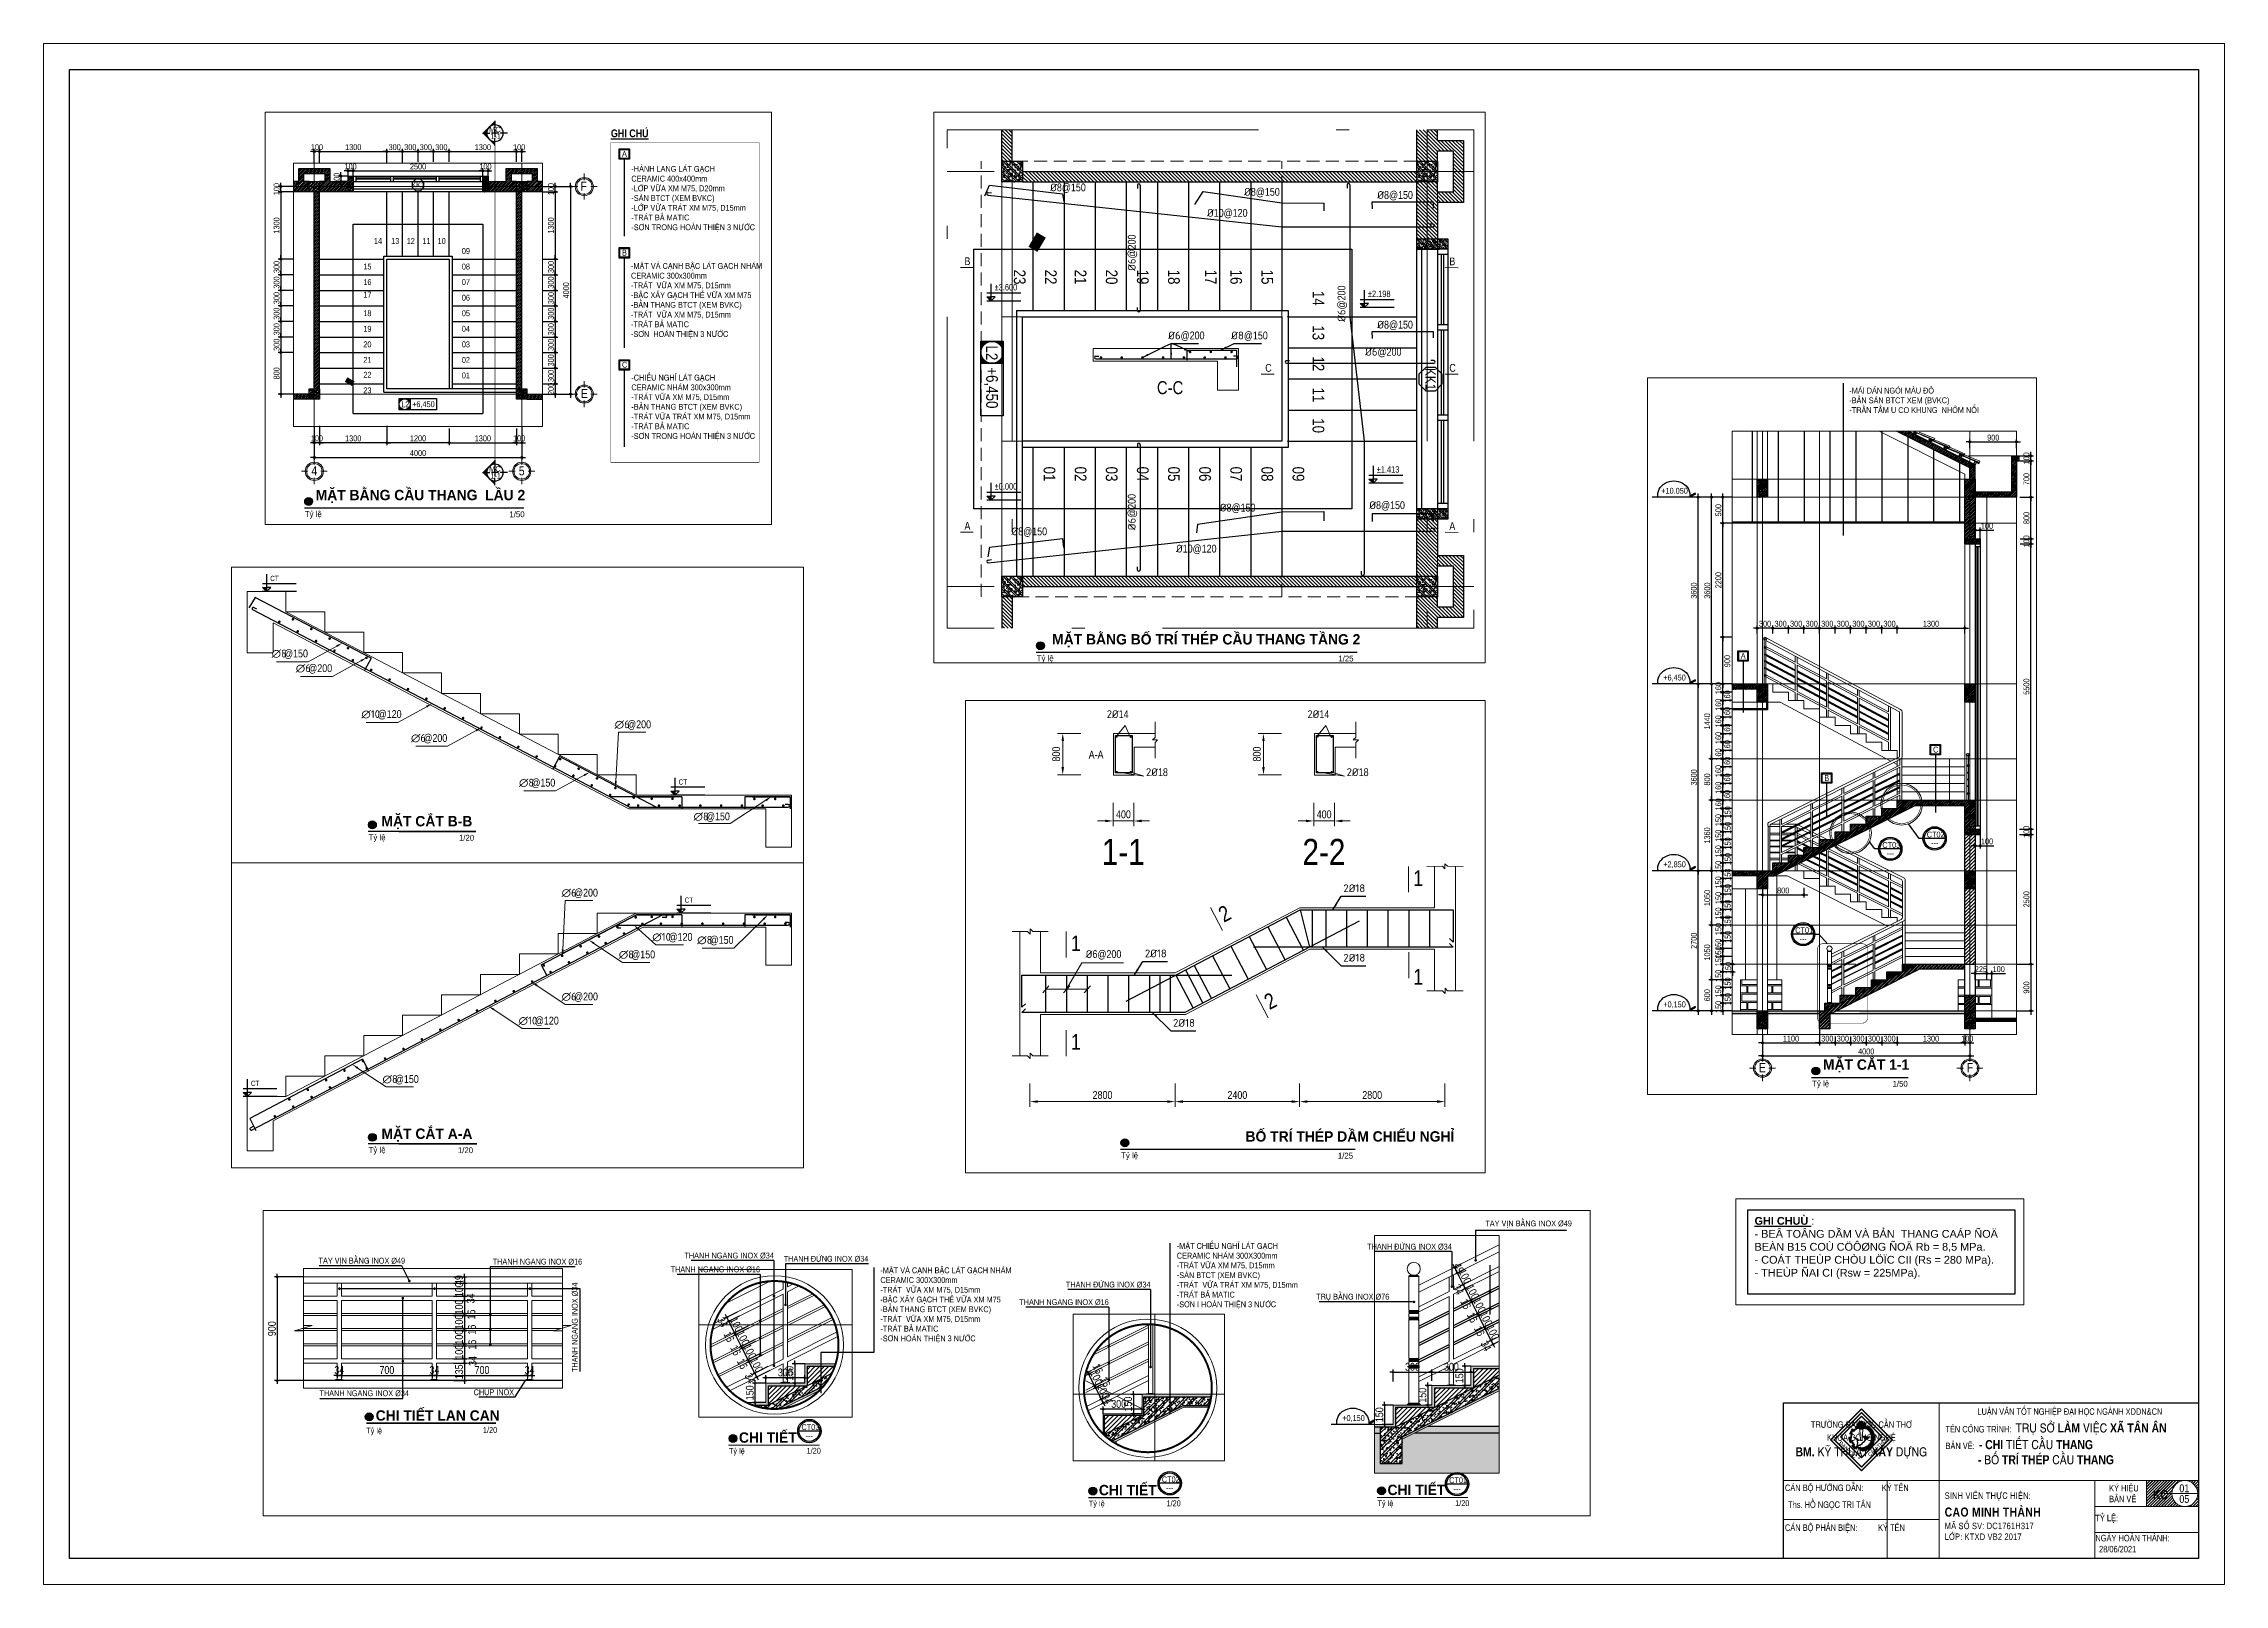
# Paper-space layout 'KC 01 CAU THANG' of a CAD drawing. Extents: x 0 to 841, y 0 to 594.
# The model-space entities are those that its viewports show. They can reach past a viewport. Long polylines and large blocks are cut down to what shows.
import ezdxf
from ezdxf.enums import TextEntityAlignment as Align

# ---------------------------------------------------------------- set-up
doc = ezdxf.new("R2010")
doc.units = 0
for name, pattern in [('ACAD_ISO10W100', [18, 12, -3, 0, -3]), ('DASHED2', [0.375, 0.25, -0.125]), ('HIDDEN', [0.375, 0.25, -0.125])]:
    doc.linetypes.add(name, pattern=pattern)
doc.layers.get('0').update_dxf_attribs({"color": 255, "linetype": 'CONTINUOUS'})
doc.layers.get('DEFPOINTS').update_dxf_attribs({"linetype": 'CONTINUOUS'})
for name, color, linetype in [('009', 251, 'CONTINUOUS'), ('daucat', 220, 'CONTINUOUS'), ('DIM', 1, 'CONTINUOUS'), ('DOOR', 20, 'CONTINUOUS'), ('Duong cat', 6, 'CONTINUOUS'), ('HACH', 8, 'CONTINUOUS'), ('HACTH', 8, 'CONTINUOUS'), ('HATCH', 8, 'CONTINUOUS'), ('KYHIEU', 3, 'CONTINUOUS'), ('MEDIUM', 2, 'CONTINUOUS'), ('NETCAT', 4, 'CONTINUOUS'), ('netthay', 2, 'CONTINUOUS'), ('TAGS', 60, 'CONTINUOUS'), ('TEXT', 7, 'CONTINUOUS'), ('TUONG', 131, 'CONTINUOUS')]:
    doc.layers.add(name, color=color, linetype=linetype)
for name, color, linetype, lineweight in [('CAY', 84, 'CONTINUOUS', 5), ('CUA', 20, 'CONTINUOUS', 0), ('HACHT', 8, 'CONTINUOUS', 5), ('Khung MV', 2, 'CONTINUOUS', 9), ('NET-THAY', 2, 'CONTINUOUS', 13), ('NÉT THẤY KC', 7, 'CONTINUOUS', 20), ('NÉT ĐẬM Cốt thép - các nét cần nhấn mạnh', 1, 'CONTINUOUS', 30), ('TEN TRUC', 3, 'CONTINUOUS', 18), ('TEXT NHỎ KC Dim - Ghi chú', 3, 'CONTINUOUS', 18), ('TRUC', 24, 'CONTINUOUS', 0)]:
    doc.layers.add(name, color=color, linetype=linetype, lineweight=lineweight)
doc.styles.add('1', font='', dxfattribs={"height": 250})
doc.styles.add('AVO', font='')
doc.styles.add('HEL-CONDENSE', font='')
doc.styles.add('HELVECONDENSE', font='')
doc.styles.add('MtXpl_ISOCPEUR', font='isocpeur.ttf')
doc.styles.add('MtXpl_VNI-Avo', font='')
doc.styles.add('romans.shx', font='romans.shx', dxfattribs={"width": 0.75, "bigfont": 'vns.shx'})
doc.styles.get("Standard").update_dxf_attribs({"font": '', "height": 25})
doc.styles.add('SWISS-CONDENSE', font='')
doc.styles.add('VNI-HELVE-CONDENSE', font='')
doc.styles.add('VNI-HELVE-CONDENSEN', font='')
doc.styles.add('vntimeh.shx', font='', dxfattribs={"width": 0.75})
doc.styles.get('1').set_extended_font_data('VNI-Helve-Condense')
doc.styles.get('AVO').set_extended_font_data('VNI-Avo')
doc.styles.get('HEL-CONDENSE').set_extended_font_data('VNI-Helve-Condense')
doc.styles.get('HELVECONDENSE').set_extended_font_data('VNI-Helve-Condense')
doc.styles.get('MtXpl_VNI-Avo').set_extended_font_data('VNI-Avo', bold=True)
doc.styles.get('Standard').set_extended_font_data('VNI-Helve-Condense')
doc.styles.get('SWISS-CONDENSE').set_extended_font_data('VNI-Swiss-Condense')
doc.styles.get('VNI-HELVE-CONDENSE').set_extended_font_data('VNI-Helve-Condense')
doc.styles.get('VNI-HELVE-CONDENSEN').set_extended_font_data('VNI-Helve-Condense')
doc.styles.get('vntimeh.shx').set_extended_font_data('TCVN-VnTimeH')
doc.dimstyles.new('D 50', dxfattribs={"dimtxt": 225, "dimasz": 1.5, "dimexe": 100, "dimexo": 0, "dimgap": 50, "dimtad": 1, "dimdec": 0, "dimlfac": 0.5, "dimzin": 13, "dimdsep": 46, "dimtxsty": 'HEL-CONDENSE', "dimblk": 'D50', "dimcen": 0, "dimclrd": 1, "dimclre": 1, "dimclrt": 7, "dimazin": 0, "dimtfac": 1, "dimtdec": 0, "dimtmove": 0, "dimatfit": 3, "dimldrblk": 'D50', "dimfxl": 1, "dimtolj": 1, "dimtzin": 13, "dimarcsym": 0})
doc.dimstyles.new('D20', dxfattribs={"dimtxt": 300, "dimasz": 1.2, "dimexe": 100, "dimexo": 0, "dimgap": 50, "dimtad": 1, "dimdec": 0, "dimlfac": 0.2, "dimzin": 13, "dimdsep": 46, "dimtxsty": 'HEL-CONDENSE', "dimblk": 'D50', "dimcen": 0, "dimclrd": 1, "dimclre": 1, "dimclrt": 7, "dimadec": 0, "dimazin": 0, "dimtfac": 1, "dimtdec": 0, "dimtmove": 0, "dimatfit": 3, "dimldrblk": 'D50', "dimfxl": 1, "dimtolj": 1, "dimtzin": 13, "dimarcsym": 0})
doc.dimstyles.new('Dim THANH', dxfattribs={"dimtxt": 3, "dimasz": 3, "dimexe": 2, "dimexo": 1, "dimgap": 1, "dimtad": 1, "dimtoh": 1, "dimdec": 0, "dimtxsty": 'HELVECONDENSE', "dimcen": 3, "dimclrd": 256, "dimclre": 256, "dimclrt": 256, "dimadec": 0, "dimazin": 0, "dimtfac": 1, "dimtdec": 0, "dimtmove": 0, "dimatfit": 3, "dimfxl": 7, "dimfxlon": 1, "dimlwd": -1, "dimlwe": -1, "dimarcsym": 1})
doc.dimstyles.new('RDSIC', dxfattribs={"dimscale": 2, "dimtxt": 2, "dimasz": 1.2, "dimexe": 1, "dimexo": 0, "dimgap": 0.5, "dimtad": 1, "dimdec": 0, "dimzin": 0, "dimdsep": 46, "dimtxsty": 'romans.shx', "dimblk": 'ARCHTICK', "dimcen": 0.09, "dimdle": 1, "dimclrd": 8, "dimclre": 8, "dimclrt": 3, "dimadec": 0, "dimazin": 0, "dimtfac": 1, "dimtdec": 0, "dimtmove": 0, "dimatfit": 3, "dimfxl": 1, "dimtolj": 1, "dimtzin": 0, "dimarcsym": 0})
pattern_1 = [(45, (-1180498.087, 31263.79), (-35.355339, 35.355339), [])]
pattern_2 = [(45, (-1156915.82, -8615.304), (-35.355339, 35.355339), [])]
pattern_3 = [(45, (-1113859.255, 25868.335), (-35.355339, 35.355339), [])]
pattern_4 = [(45, (-1113859.255, 25868.335), (-53.0330086, 53.0330086), []), (45, (-1113823.9, 25868.335), (-53.0330086, 53.0330086), [])]
pattern_5 = [(45, (-1113859.255, 25268.335), (-53.0330086, 53.0330086), []), (45, (-1113823.9, 25268.335), (-53.0330086, 53.0330086), [])]
pattern_6 = [(45, (-1310411.61, -246548.4), (-67.351921, 67.351921), []), (45, (-1310366.71, -246548.4), (-67.351921, 67.351921), [])]
pattern_7 = [(45, (-1114859.255, 25268.335), (-35.355339, 35.355339), [])]
pattern_8 = [(50, (-273694.05, -159675.198), (7.17260183, -0.62752135), [0.75, -8.25]), (355, (-273694.05, -159675.198), (-1.38751334, 7.52192134), [0.6, -6.6]), (100.4514, (-273693.452, -159675.25), (5.78509382, 6.89439542), [0.6374019, -7.01142112]), (46.1842, (-273694.05, -159673.198), (10.67241049, -1.65519014), [1.125, -12.375]), (96.6356, (-273693.161, -159673.336), (9.34662706, 9.7411787), [0.95610288, -10.51713]), (351.1842, (-273694.05, -159673.198), (9.34661945, 9.741186), [0.9, -9.9]), (21, (-273693.05, -159673.698), (5.96907052, -4.02618891), [0.75, -8.25]), (326, (-273693.05, -159673.698), (2.43315332, 7.25150045), [0.6, -6.6]), (71.4514, (-273692.5525, -159674.0334), (8.40222629, 3.22530497), [0.6374019, -7.01142112]), (37.5, (-273694.05, -159675.1978), (0.121598553, 3.328938538), [0, -6.52, 0, -6.7, 0, -6.625]), (7.5, (-273694.05, -159675.198), (2.630695374, 3.94411712), [0, -3.82, 0, -6.37, 0, -2.525]), (327.5, (-273696.28, -159675.1978), (5.338224362, -0.225548717), [0, -2.5, 0, -7.8, 0, -10.35]), (317.5, (-273697.28, -159675.198), (5.83186169, 1.00104982), [0, -3.25, 0, -5.18, 0, -7.35])]
pattern_9 = [(50, (-1113859.25, 25868.34), (143.452037, -12.550427), [15, -165]), (355, (-1113859.25, 25868.34), (-27.750267, 150.438427), [12, -132]), (100.4514, (-1113847.3, 25867.29), (115.701876, 137.887908), [12.748038, -140.228422]), (46.1842, (-1113859.25, 25908.34), (213.44821, -33.103803), [22.5, -247.5]), (96.6356, (-1113841.47, 25905.58), (186.93254, 194.823574), [19.122058, -210.3426]), (351.1842, (-1113859.25, 25908.34), (186.93239, 194.82372), [18, -198]), (21, (-1113839.25, 25898.34), (119.38141, -80.523778), [15, -165]), (326, (-1113839.25, 25898.34), (48.663066, 145.030009), [12, -132]), (71.4514, (-1113829.3, 25891.62), (168.044526, 64.5061), [12.748038, -140.228422]), (37.5, (-1113859.255, 25868.335), (2.431971, 66.5787708), [0, -130.4, 0, -134, 0, -132.5]), (7.5, (-1113859.255, 25868.335), (52.6139075, 78.8823424), [0, -76.4, 0, -127.4, 0, -50.5]), (327.5, (-1113903.855, 25868.335), (106.7644872, -4.5109743), [0, -50, 0, -156, 0, -207]), (317.5, (-1113923.855, 25868.335), (116.637234, 20.0209965), [0, -65, 0, -103.6, 0, -147])]
pattern_10 = [(50, (-1113859.25, 25268.34), (143.452037, -12.550427), [15, -165]), (355, (-1113859.25, 25268.34), (-27.750267, 150.438427), [12, -132]), (100.4514, (-1113847.3, 25267.29), (115.701876, 137.887908), [12.748038, -140.228422]), (46.1842, (-1113859.25, 25308.34), (213.44821, -33.103803), [22.5, -247.5]), (96.6356, (-1113841.47, 25305.58), (186.93254, 194.823574), [19.122058, -210.3426]), (351.1842, (-1113859.25, 25308.34), (186.93239, 194.82372), [18, -198]), (21, (-1113839.25, 25298.34), (119.38141, -80.523778), [15, -165]), (326, (-1113839.25, 25298.34), (48.663066, 145.030009), [12, -132]), (71.4514, (-1113829.3, 25291.62), (168.044526, 64.5061), [12.748038, -140.228422]), (37.5, (-1113859.255, 25268.335), (2.431971, 66.5787708), [0, -130.4, 0, -134, 0, -132.5]), (7.5, (-1113859.255, 25268.335), (52.6139075, 78.8823424), [0, -76.4, 0, -127.4, 0, -50.5]), (327.5, (-1113903.855, 25268.335), (106.7644872, -4.5109743), [0, -50, 0, -156, 0, -207]), (317.5, (-1113923.855, 25268.335), (116.637234, 20.0209965), [0, -65, 0, -103.6, 0, -147])]
pattern_11 = [(37.5, (-1315298.806, -255412.626), (-0.80001565, 24.47066187), [0, -19.304, 0, -21.59, 0, -20.6375]), (7.5, (-1315298.806, -255412.626), (22.47616416, 35.841255), [0, -10.414, 0, -17.399, 0, -6.6675]), (327.5, (-1315314.427, -255412.626), (39.5496185, 0.07185923), [0, -6.35, 0, -22.86, 0, -29.845]), (317.5, (-1315314.427, -255412.626), (38.1778226, 11.1464662), [0, -3.175, 0, -14.986, 0, -17.145])]
pattern_12 = [(45, (-1272338.59, 267723.72), (-88.388348, 88.388348), [])]

# ---------------------------------------------------------------- blocks, each defined once
blk = doc.blocks.new('*D1488')
at = {"layer": 'DEFPOINTS', "color": 0, "transparency": 16777216}
for p in [(436.36, 235.69), (380.36, 203.69), (436.36, 186.12)]:
    blk.add_point(p, dxfattribs=at)
at = {"layer": 'TEXT NHỎ KC Dim - Ghi chú', "transparency": 16777216}
for p, q in [((380.36, 193.12), (380.36, 184.12)), ((383.36, 186.12), (433.36, 186.12)), ((436.36, 193.12), (436.36, 184.12))]:
    blk.add_line(p, q, dxfattribs=at)
for points in [[(383.36, 186.62), (383.36, 185.62), (380.36, 186.12)], [(433.36, 186.62), (433.36, 185.62), (436.36, 186.12)]]:
    blk.add_solid(points, dxfattribs=at)
at = {"layer": 'TEXT NHỎ KC Dim - Ghi chú', "transparency": 16777216, "insert": (408.36, 188.65), "char_height": 3, "attachment_point": 5, "style": 'HELVECONDENSE'}
blk.add_mtext('2800', dxfattribs=at)
blk = doc.blocks.new('*D1489')
at = {"layer": 'DEFPOINTS', "color": 0, "transparency": 16777216}
for p in [(484.36, 260.81), (436.36, 235.69), (484.36, 186.12)]:
    blk.add_point(p, dxfattribs=at)
at = {"layer": 'TEXT NHỎ KC Dim - Ghi chú', "transparency": 16777216}
for p, q in [((436.36, 193.12), (436.36, 184.12)), ((439.36, 186.12), (481.36, 186.12)), ((484.36, 193.12), (484.36, 184.12))]:
    blk.add_line(p, q, dxfattribs=at)
for points in [[(439.36, 186.62), (439.36, 185.62), (436.36, 186.12)], [(481.36, 186.62), (481.36, 185.62), (484.36, 186.12)]]:
    blk.add_solid(points, dxfattribs=at)
at = {"layer": 'TEXT NHỎ KC Dim - Ghi chú', "transparency": 16777216, "insert": (460.36, 188.65), "char_height": 3, "attachment_point": 5, "style": 'HELVECONDENSE'}
blk.add_mtext('2400', dxfattribs=at)
blk = doc.blocks.new('*D1490')
at = {"layer": 'DEFPOINTS', "color": 0, "transparency": 16777216}
for p in [(484.36, 260.81), (540.36, 228.81), (540.36, 186.12)]:
    blk.add_point(p, dxfattribs=at)
at = {"layer": 'TEXT NHỎ KC Dim - Ghi chú', "transparency": 16777216}
for p, q in [((484.36, 193.12), (484.36, 184.12)), ((487.36, 186.12), (537.36, 186.12)), ((540.36, 193.12), (540.36, 184.12))]:
    blk.add_line(p, q, dxfattribs=at)
for points in [[(487.36, 186.62), (487.36, 185.62), (484.36, 186.12)], [(537.36, 186.62), (537.36, 185.62), (540.36, 186.12)]]:
    blk.add_solid(points, dxfattribs=at)
at = {"layer": 'TEXT NHỎ KC Dim - Ghi chú', "transparency": 16777216, "insert": (512.36, 188.65), "char_height": 3, "attachment_point": 5, "style": 'HELVECONDENSE'}
blk.add_mtext('2800', dxfattribs=at)
blk = doc.blocks.new('*D1491')
at = {"layer": 'DEFPOINTS', "color": 0, "transparency": 16777216}
for p in [(412.42, 328.09), (393.03, 312.09), (412.42, 312.09)]:
    blk.add_point(p, dxfattribs=at)
at = {"layer": 'TEXT NHỎ KC Dim - Ghi chú', "transparency": 16777216}
for p, q in [((400.03, 328.09), (391.03, 328.09)), ((393.03, 325.09), (393.03, 315.09)), ((400.03, 312.09), (391.03, 312.09))]:
    blk.add_line(p, q, dxfattribs=at)
for points in [[(392.53, 325.09), (393.53, 325.09), (393.03, 328.09)], [(392.53, 315.09), (393.53, 315.09), (393.03, 312.09)]]:
    blk.add_solid(points, dxfattribs=at)
at = {"layer": 'TEXT NHỎ KC Dim - Ghi chú', "transparency": 16777216, "insert": (390.5, 320.09), "char_height": 3, "attachment_point": 5, "rotation": 90, "style": 'HELVECONDENSE'}
blk.add_mtext('800', dxfattribs=at)
blk = doc.blocks.new('*D1492')
at = {"layer": 'DEFPOINTS', "color": 0, "transparency": 16777216}
for p in [(412.42, 312.09), (420.42, 312.09), (420.42, 294.32)]:
    blk.add_point(p, dxfattribs=at)
at = {"layer": 'TEXT NHỎ KC Dim - Ghi chú', "transparency": 16777216}
for p, q in [((412.42, 301.32), (412.42, 292.32)), ((420.42, 301.32), (420.42, 292.32)), ((409.42, 294.32), (406.42, 294.32)), ((412.42, 294.32), (420.42, 294.32)), ((423.42, 294.32), (426.42, 294.32))]:
    blk.add_line(p, q, dxfattribs=at)
for points in [[(409.42, 294.82), (409.42, 293.82), (412.42, 294.32)], [(423.42, 294.82), (423.42, 293.82), (420.42, 294.32)]]:
    blk.add_solid(points, dxfattribs=at)
at = {"layer": 'TEXT NHỎ KC Dim - Ghi chú', "transparency": 16777216, "insert": (416.42, 296.85), "char_height": 3, "attachment_point": 5, "style": 'HELVECONDENSE'}
blk.add_mtext('400', dxfattribs=at)
blk = doc.blocks.new('*D1493')
at = {"layer": 'DEFPOINTS', "color": 0, "transparency": 16777216}
for p in [(489.82, 328.09), (470.43, 312.09), (489.82, 312.09)]:
    blk.add_point(p, dxfattribs=at)
at = {"layer": 'TEXT NHỎ KC Dim - Ghi chú', "transparency": 16777216}
for p, q in [((477.43, 328.09), (468.43, 328.09)), ((470.43, 325.09), (470.43, 315.09)), ((477.43, 312.09), (468.43, 312.09))]:
    blk.add_line(p, q, dxfattribs=at)
for points in [[(469.93, 325.09), (470.93, 325.09), (470.43, 328.09)], [(469.93, 315.09), (470.93, 315.09), (470.43, 312.09)]]:
    blk.add_solid(points, dxfattribs=at)
at = {"layer": 'TEXT NHỎ KC Dim - Ghi chú', "transparency": 16777216, "insert": (467.89, 320.09), "char_height": 3, "attachment_point": 5, "rotation": 90, "style": 'HELVECONDENSE'}
blk.add_mtext('800', dxfattribs=at)
blk = doc.blocks.new('*D1494')
at = {"layer": 'DEFPOINTS', "color": 0, "transparency": 16777216}
for p in [(489.82, 312.09), (497.82, 312.09), (497.82, 294.32)]:
    blk.add_point(p, dxfattribs=at)
at = {"layer": 'TEXT NHỎ KC Dim - Ghi chú', "transparency": 16777216}
for p, q in [((489.82, 301.32), (489.82, 292.32)), ((497.82, 301.32), (497.82, 292.32)), ((486.82, 294.32), (483.82, 294.32)), ((489.82, 294.32), (497.82, 294.32)), ((500.82, 294.32), (503.82, 294.32))]:
    blk.add_line(p, q, dxfattribs=at)
for points in [[(486.82, 294.82), (486.82, 293.82), (489.82, 294.32)], [(500.82, 294.82), (500.82, 293.82), (497.82, 294.32)]]:
    blk.add_solid(points, dxfattribs=at)
at = {"layer": 'TEXT NHỎ KC Dim - Ghi chú', "transparency": 16777216, "insert": (493.82, 296.85), "char_height": 3, "attachment_point": 5, "style": 'HELVECONDENSE'}
blk.add_mtext('400', dxfattribs=at)
blk = doc.blocks.new('ct')
blk.add_hatch(color=256).paths.add_polyline_path([(0, 0), (-1.61, 1.6), (0, 1.6)])
at = {"ltscale": 50}
h = blk.add_hatch(dxfattribs=at)
h.set_pattern_fill('ANSI31', color=8, scale=1.406, style=0)
h.paths.add_polyline_path([(0, 1.6), (0, 0), (1.61, 1.6)])
at = {"color": 8, "ltscale": 50}
for p, q in [((11.56, 0), (-1.64, 0)), ((-1.59, 3.14), (11.47, 3.14))]:
    blk.add_line(p, q, dxfattribs=at)
for points in [[(0, 0), (-1.61, 1.6), (0, 1.6)], [(0, 6.69), (0, 0)], [(0, 0), (1.61, 1.6), (0, 1.6)]]:
    blk.add_lwpolyline(points, dxfattribs=at)
at = {"color": 3, "style": 'vntimeh.shx', "width": 0.75}
blk.add_attdef('CT', (1.41, 4.07), '', height=2, dxfattribs=at)
blk = doc.blocks.new('*U1484')
at = {"layer": 'NÉT ĐẬM Cốt thép - các nét cần nhấn mạnh', "const_width": 0.5}
blk.add_lwpolyline([(-0.25, 0, 1), (0.25, 0, 1)], format="xyb", close=True, dxfattribs=at)
blk = doc.blocks.new('*U1485')
at = {"layer": 'NÉT ĐẬM Cốt thép - các nét cần nhấn mạnh', "color": 0, "linetype": 'ByBlock', "lineweight": -2, "transparency": 16777216}
for p in [(0, 0), (8, 0), (16, 0), (24, 0), (32, 0), (40, 0), (48, 0)]:
    blk.add_blockref('*U1484', p, dxfattribs=at)
blk = doc.blocks.new('*U1486')
at = {"layer": 'NÉT ĐẬM Cốt thép - các nét cần nhấn mạnh', "const_width": 0.5}
blk.add_lwpolyline([(-0.25, 0, 1), (0.25, 0, 1)], format="xyb", close=True, dxfattribs=at)
blk = doc.blocks.new('*U1487')
at = {"layer": 'NÉT ĐẬM Cốt thép - các nét cần nhấn mạnh', "color": 0, "linetype": 'ByBlock', "lineweight": -2, "transparency": 16777216}
for p in [(0, 0), (8, 0), (16, 0)]:
    blk.add_blockref('*U1486', p, dxfattribs=at)
blk = doc.blocks.new('_ArchTick')
at = {"layer": 'CUA', "color": 0, "const_width": 0.15}
blk.add_lwpolyline([(-0.5, -0.5), (0.5, 0.5)], dxfattribs=at)
blk = doc.blocks.new('logo DHCT')
h = blk.add_hatch(color=4)
h.set_gradient(color1=(244, 128, 11), one_color=1, tint=1, name='HEMISPHERICAL')
edge = h.paths.add_edge_path()
edge.add_spline(control_points=[(1291.3, 565.8), (1291.4, 566.1), (1291.8, 566.8), (1291.7, 568.1), (1291.8, 569.6), (1291.7, 571), (1290.8, 572), (1290.1, 573.3), (1289.4, 574.8), (1289, 576.7), (1287.8, 578.3), (1289.6, 582.4), (1287.6, 580.9), (1286.3, 580.8), (1285.9, 579.4), (1285.5, 578.1), (1284.8, 576.8), (1284.9, 574.9), (1286.6, 573.8), (1287.1, 572), (1287, 570.5), (1288, 569.2), (1286.8, 568.3), (1285.7, 568), (1284.7, 569), (1283.8, 570.1), (1283.2, 571.7), (1283, 573.3), (1283.2, 574.8), (1283.8, 576.2), (1284.2, 577.7), (1284.5, 579), (1286.1, 580.6), (1285.1, 580.6), (1284.7, 580.3), (1283.9, 580.2), (1283.1, 579.8), (1281.6, 579.1), (1282, 577), (1280.8, 575.6), (1280.9, 574.1), (1281.3, 572.9), (1281.2, 571.6), (1280.5, 571.2), (1280, 571), (1279, 571), (1279.4, 572.3), (1279.3, 573.3), (1279.4, 574.5), (1279, 575.8), (1278.9, 577.2), (1278.1, 578.6), (1278.6, 579.8), (1279.5, 580.8), (1279.8, 582.3), (1280.5, 583.5), (1281.8, 586), (1280.6, 585.6), (1279.9, 584.9), (1278.7, 584.9), (1277.8, 584), (1277.1, 583.3), (1276.2, 582.5), (1275.3, 581.3), (1276.2, 579.9), (1275.8, 578.6), (1276.4, 577.3), (1276.2, 576.2), (1276.9, 574.7), (1275.6, 574.8), (1274.9, 575.2), (1274.1, 576), (1273.5, 577.2), (1273.5, 578.8), (1273.5, 580.5), (1272.9, 582.5), (1273.7, 584.7), (1274.6, 586.1), (1276.4, 588.5), (1274.4, 587.1), (1273.2, 587), (1273, 586), (1272.6, 585.4), (1271.6, 585), (1271.3, 583.7), (1270.5, 582.6), (1270.3, 581.3), (1270.7, 579.9), (1271.2, 578.4), (1271.6, 576.4), (1270.3, 575.1), (1270.7, 573.5), (1271.2, 572.2), (1271.7, 570.8), (1271.9, 569.5), (1271.6, 568.5), (1270.6, 567.8), (1269.2, 568.2), (1268.5, 569.7), (1269.1, 571.1), (1269.1, 572.9), (1269.8, 574.8), (1269.1, 576.9), (1269.7, 578.7), (1268.5, 580.2), (1269.1, 581.5), (1269.2, 583.1), (1267.4, 584.5), (1267.9, 586.6), (1268.7, 590.8), (1267.6, 588), (1266.3, 587.3), (1266, 585.4), (1265.1, 583.9), (1265.1, 581.6), (1266.1, 579.7), (1265.7, 577.6), (1265.2, 576.1), (1266, 574.8), (1265.9, 573.3), (1265.5, 572), (1264.2, 570.9), (1262.9, 571.8), (1261.6, 572.7), (1262.4, 573.9), (1263.2, 574.5), (1263.9, 575.7), (1265.3, 576.7), (1265, 578.5), (1264.8, 580.1), (1264.4, 581.5), (1262.9, 584), (1263.4, 580.7), (1262.9, 578.8), (1260.5, 577.3), (1258.8, 575.2), (1255.6, 573.3), (1256.5, 570.5), (1256.7, 568.8), (1256.8, 568.3)], knot_values=[7.200197, 7.200197, 7.200197, 7.200197, 8.030576, 9.644933, 10.883085, 12.777157, 13.396436, 14.840704, 17.117317, 18.410085, 20.485772, 23.714493, 24.822738, 26.157319, 27.37694, 28.551663, 30.392496, 31.76009, 33.869391, 35.710224, 37.338793, 38.396791, 39.798244, 40.674529, 41.740278, 43.598113, 45.047487, 46.798527, 48.427092, 49.485089, 51.287992, 52.784287, 54.445744, 54.569674, 55.47182, 55.982761, 56.92644, 58.266554, 60.28218, 62.168342, 63.406494, 64.669207, 66.053544, 66.672982, 67.064839, 67.81865, 68.932986, 70.047322, 71.037843, 72.300558, 74.194632, 75.252627, 76.664426, 77.832795, 79.282165, 80.943626, 83.106067, 83.497924, 84.117362, 86.119235, 86.644777, 87.871047, 89.097311, 90.372341, 91.784136, 93.269919, 94.29098, 95.781922, 96.903124, 97.770618, 98.601803, 99.477711, 100.862256, 102.476619, 104.337974, 105.844285, 108.787512, 110.402283, 112.292715, 113.789908, 115.010275, 115.677128, 116.570221, 117.292668, 118.844386, 119.952028, 121.458342, 122.599909, 124.402809, 126.264164, 128.037207, 129.158412, 130.99925, 132.292013, 133.659606, 134.717601, 135.337039, 136.990371, 138.486671, 139.628238, 141.379279, 143.883331, 145.389645, 147.742133, 148.96175, 150.590319, 151.704656, 153.662922, 156.139226, 158.888412, 160.592752, 161.85096, 163.750685, 165.65041, 167.206655, 170.17292, 171.744999, 173.537426, 174.734812, 176.068735, 177.762125, 178.874382, 180.568831, 181.827045, 182.821479, 184.079688, 185.191658, 186.928692, 188.707254, 190.279327, 191.68554, 193.598606, 195.377173, 197.91218, 199.962953, 203.269647, 206.415178, 209.535613, 211.079968, 211.079968, 211.079968, 211.079968], degree=3, periodic=0)
edge.add_spline(control_points=[(1256.8, 568.3), (1256.9, 567.8), (1257.4, 565.5), (1259.8, 564.4), (1261.6, 563.5)], knot_values=[0, 0, 0, 0, 1.638921, 7.200197, 7.200197, 7.200197, 7.200197], degree=3, periodic=0)
edge.add_line((1261.6, 563.5), (1289.9, 563.5))
edge.add_spline(control_points=[(1289.9, 563.5), (1290.3, 564.1), (1290.7, 564.8), (1291.1, 565.5)], knot_values=[211.477879, 211.477879, 211.477879, 211.477879, 213.794614, 213.794614, 213.794614, 213.794614], degree=3, periodic=0)
edge.add_arc((1297.4, 568.4), 6.99, 202.42583, 205.03613, ccw=False)
edge.add_arc((1292.2, 558.9), 6.99, 98.0318, 100.80164, ccw=False)
h = blk.add_hatch(color=4)
edge = h.paths.add_edge_path()
edge.add_line((1241.8, 550), (1245.3, 547.3))
edge.add_arc((1275.6, 523.6), 38.5, 115.23852, 141.89187, ccw=False)
edge.add_line((1259.2, 558.4), (1257.7, 561.6))
edge.add_arc((1275.6, 523.6), 42, 113.92026, 115.23852, ccw=False)
edge.add_line((1258.5, 562), (1258.5, 563.5))
edge.add_line((1258.5, 563.5), (1261.6, 563.5))
edge.add_spline(control_points=[(1261.6, 563.5), (1259.8, 564.4), (1257.4, 565.5), (1256.9, 567.8), (1256.8, 568.3)], knot_values=[0, 0, 0, 0, 5.561275, 7.200197, 7.200197, 7.200197, 7.200197], degree=3, periodic=0)
edge.add_arc((1275.6, 523.6), 48.5, 112.7715, 121.35917)
edge.add_line((1250.3, 565), (1253.7, 559.4))
edge.add_arc((1275.6, 523.6), 42, 121.35917, 135.9572)
edge.add_line((1245.4, 552.8), (1240, 557.9))
edge.add_arc((1275.2, 524.5), 48.5, 136.4575, 163.85917)
edge.add_line((1228.5, 537.9), (1234.8, 536.1))
edge.add_arc((1275.2, 524.5), 42, 163.85917, 178.4572)
edge.add_line((1233.2, 525.6), (1225.7, 525.7))
edge.add_arc((1274.3, 524.8), 48.5, 178.9575, 206.35917)
edge.add_line((1230.8, 503.3), (1236.6, 506.2))
edge.add_arc((1274.3, 524.8), 42, 206.35917, 220.9572)
edge.add_line((1242.5, 497.3), (1237, 492.4))
edge.add_arc((1273.3, 524.5), 48.5, 221.4575, 248.85917)
edge.add_line((1255.8, 479.2), (1258.2, 485.3))
edge.add_arc((1273.3, 524.5), 42, 248.85917, 263.4572)
edge.add_line((1268.6, 482.8), (1267.8, 475.4))
edge.add_arc((1272.9, 523.7), 48.5, 263.9575, 272.1356)
edge.add_arc((1281.2, 477.7), 6.99, 175.91433, 201.61548, ccw=False)
edge.add_arc((1281.2, 478.7), 6.99, 163.58961, 184.08567, ccw=False)
edge.add_line((1274.5, 480.7), (1274.4, 481.7))
edge.add_arc((1272.9, 523.7), 42, 270.07815, 272.1356, ccw=False)
edge.add_line((1272.9, 481.7), (1272.9, 486))
edge.add_arc((1273.3, 524.5), 38.5, 242.73852, 269.39187, ccw=False)
edge.add_line((1255.7, 490.3), (1254.1, 487.2))
edge.add_arc((1273.3, 524.5), 42, 227.57815, 242.73852, ccw=False)
edge.add_line((1245, 493.5), (1248, 496.7))
edge.add_arc((1274.3, 524.8), 38.5, 200.23852, 226.89187, ccw=False)
edge.add_line((1238.2, 511.5), (1234.9, 510.3))
edge.add_arc((1274.3, 524.8), 42, 185.07815, 200.23852, ccw=False)
edge.add_line((1232.4, 521.1), (1236.8, 521.5))
edge.add_arc((1275.2, 524.5), 38.5, 157.73852, 184.39187, ccw=False)
edge.add_line((1239.5, 539), (1236.3, 540.4))
edge.add_arc((1275.2, 524.5), 42, 142.57815, 157.73852, ccw=False)
at = {"color": 4}
for p, q in [((1233.2, 525.6), (1225.7, 525.7)), ((1228.5, 537.9), (1234.8, 536.1)), ((1230.8, 503.3), (1236.6, 506.2)), ((1232.4, 521.1), (1236.8, 521.5)), ((1238.2, 511.5), (1234.9, 510.3)), ((1239.5, 539), (1236.3, 540.4)), ((1245.4, 552.8), (1240, 557.9)), ((1241.8, 550), (1245.3, 547.3)), ((1250.3, 565), (1253.7, 559.4)), ((1259.2, 558.4), (1257.7, 561.6)), ((1242.5, 497.3), (1237, 492.4)), ((1245, 493.5), (1248, 496.7)), ((1255.7, 490.3), (1254.1, 487.2)), ((1255.8, 479.2), (1258.2, 485.3)), ((1268.6, 482.8), (1267.8, 475.4)), ((1272.9, 481.7), (1272.9, 486))]:
    blk.add_line(p, q, dxfattribs=at)
for points in [[(1274.2, 395.5), (1393.7, 515), (1274.2, 634.5), (1154.7, 515)], [(1274.2, 396.1), (1393.1, 515), (1274.2, 633.9), (1155.3, 515)], [(1274.2, 396.7), (1392.5, 515), (1274.2, 633.2), (1155.9, 515)], [(1274.2, 409.5), (1379.7, 515), (1274.2, 620.4), (1168.8, 515)], [(1274.2, 410.1), (1379.1, 515), (1274.2, 619.8), (1169.4, 515)], [(1274.2, 410.8), (1378.4, 515), (1274.2, 619.2), (1170, 515)], [(1274.2, 446.2), (1354.4, 526.4), (1274.2, 606.6), (1194.1, 526.4)], [(1274.2, 446.9), (1353.8, 526.4), (1274.2, 606), (1194.7, 526.4)], [(1274.2, 447.5), (1353.1, 526.4), (1274.2, 605.3), (1195.3, 526.4)], [(1258.5, 561.5), (1289.9, 561.5), (1289.9, 563.5), (1258.5, 563.5)]]:
    blk.add_lwpolyline(points, close=True, dxfattribs=at)
for points in [[(1287.2, 561.5), (1261.3, 561.5)], [(1261.3, 561.5), (1261.3, 559.5)], [(1261.3, 559.5), (1287.2, 559.5)], [(1287.2, 559.5), (1261.3, 559.5)], [(1264, 559.5), (1264, 558.5)], [(1284.4, 558.5), (1264, 558.5)], [(1265.4, 558.5), (1265.4, 557.5)], [(1265.4, 557.5), (1283.1, 557.5)], [(1266.7, 557.5), (1266.7, 556.5)], [(1266.7, 556.5), (1281.7, 556.5)], [(1268.1, 556.5), (1271.4, 514.5)], [(1280.3, 556.5), (1277, 514.5)], [(1281.7, 557.5), (1281.7, 556.5)], [(1283.1, 558.5), (1283.1, 557.5)], [(1284.4, 559.5), (1284.4, 558.5)], [(1287.2, 561.5), (1287.2, 559.5)], [(1274.7, 475.2), (1274.4, 481.7)]]:
    blk.add_lwpolyline(points, dxfattribs=at)
for centre, radius, start, end in [((1274.3, 524.8), 48.5, 178.9575, 206.35917), ((1275.2, 524.5), 48.5, 136.4575, 163.85917), ((1274.3, 524.8), 42, 185.07815, 200.23852), ((1275.2, 524.5), 42, 163.85917, 178.4572), ((1275.2, 524.5), 42, 142.57815, 157.73852), ((1274.3, 524.8), 42, 206.35917, 220.9572), ((1275.2, 524.5), 38.5, 157.73852, 184.39187), ((1274.3, 524.8), 38.5, 200.23852, 226.89187), ((1275.6, 523.6), 38.5, 115.23852, 141.89187), ((1275.6, 523.6), 42, 121.35917, 135.9572), ((1275.6, 523.6), 48.5, 112.7715, 121.35917), ((1275.6, 523.6), 42, 113.92026, 115.23852), ((1274.2, 515), 2.82, 189.7838, 350.2162), ((1296.6, 554.9), 6.99, 72.98258, 151.35839), ((1292.6, 564.9), 6.99, 252.98258, 331.35839), ((1292.2, 558.9), 6.99, 22.42583, 100.80164), ((1297.4, 568.4), 6.99, 202.42583, 280.80164), ((1299.5, 552.6), 6.99, 67.52804, 145.90385), ((1296.4, 563), 6.99, 247.52804, 325.90385), ((1302.2, 550.1), 6.99, 62.07349, 140.4493), ((1300.1, 560.7), 6.99, 242.07349, 320.4493), ((1303.9, 566.2), 6.99, 143.18706, 221.56287), ((1293.1, 565.8), 6.99, 323.18706, 41.56287), ((1304.6, 547.3), 6.99, 56.61895, 134.99476), ((1303.5, 558.1), 6.99, 236.61895, 314.99476), ((1307.8, 563.2), 6.99, 137.73252, 216.10832), ((1297, 563.8), 6.99, 317.73252, 36.10832), ((1306.7, 544.3), 6.99, 51.1644, 129.54021), ((1306.6, 555.1), 6.99, 231.1644, 309.54021), ((1311.5, 559.8), 6.99, 132.27797, 210.65378), ((1308.5, 541.1), 6.99, 45.70986, 124.08567), ((1309.5, 551.9), 6.99, 225.70986, 304.08567), ((1300.8, 561.4), 6.99, 312.27797, 30.65378), ((1310.1, 537.8), 6.99, 40.25531, 118.63112), ((1312, 548.4), 6.99, 220.25531, 298.63112), ((1314.7, 503.2), 6.99, 160.25531, 238.63112), ((1314.8, 556.1), 6.99, 126.82342, 205.19923), ((1304.5, 499.6), 6.99, 340.25531, 58.63112), ((1304.2, 558.7), 6.99, 306.82342, 25.19923), ((1311.3, 534.3), 6.99, 34.80077, 113.17658), ((1314.2, 544.7), 6.99, 214.80077, 293.17658), ((1316.5, 507.1), 6.99, 165.70986, 244.08567), ((1306.7, 502.6), 6.99, 345.70986, 64.08567), ((1312.1, 530.7), 6.99, 29.34622, 107.72203), ((1316.1, 540.8), 6.99, 209.34622, 287.72203), ((1317.7, 552.1), 6.99, 121.36888, 199.74469), ((1317.8, 511.2), 6.99, 171.1644, 249.54021), ((1308.5, 505.8), 6.99, 351.1644, 69.54021), ((1307.5, 555.7), 6.99, 301.36888, 19.74469), ((1312.6, 527.1), 6.99, 23.89168, 102.26748), ((1317.5, 536.8), 6.99, 203.89168, 282.26748), ((1318.8, 515.4), 6.99, 176.61895, 254.99476), ((1310, 509.1), 6.99, 356.61895, 74.99476), ((1318.6, 532.6), 6.99, 198.43713, 276.81294), ((1312.8, 523.4), 6.99, 18.43713, 96.81294), ((1319.4, 519.7), 6.99, 182.07349, 260.4493), ((1311.2, 512.6), 6.99, 2.07349, 80.4493), ((1319.3, 528.3), 6.99, 192.98258, 271.35839), ((1312.6, 519.8), 6.99, 12.98258, 91.35839), ((1319.5, 524), 6.99, 187.52804, 265.90385), ((1312.1, 516.1), 6.99, 7.52804, 85.90385), ((1320.2, 547.9), 6.99, 115.91433, 194.29014), ((1310.4, 552.4), 6.99, 295.91433, 14.29014), ((1322.3, 543.4), 6.99, 110.45979, 188.8356), ((1313, 548.8), 6.99, 290.45979, 8.8356), ((1320.7, 500.2), 6.99, 61.36888, 139.74469), ((1318.7, 510.8), 6.99, 241.36888, 319.74469), ((1315.2, 545.1), 6.99, 285.00524, 3.38105), ((1324, 538.7), 6.99, 105.00524, 183.38105), ((1322.7, 504.7), 6.99, 66.82342, 145.19923), ((1319.7, 515.1), 6.99, 246.82342, 325.19923), ((1317.1, 541.1), 6.99, 279.5507, 357.92651), ((1325.2, 533.9), 6.99, 99.5507, 177.92651), ((1324.3, 509.4), 6.99, 72.27797, 150.65378), ((1320.3, 519.5), 6.99, 252.27797, 330.65378), ((1318.5, 536.9), 6.99, 274.09615, 352.47196), ((1326, 529), 6.99, 94.09615, 172.47196), ((1325.4, 514.2), 6.99, 77.73252, 156.10832), ((1320.5, 523.9), 6.99, 257.73252, 336.10832), ((1319.6, 532.6), 6.99, 268.64161, 347.01742), ((1326.2, 524.1), 6.99, 88.64161, 167.01742), ((1320.3, 528.3), 6.99, 263.18706, 341.56287), ((1326.1, 519.1), 6.99, 83.18706, 161.56287), ((1273.3, 524.5), 48.5, 221.4575, 248.85917), ((1273.3, 524.5), 42, 227.57815, 242.73852), ((1273.3, 524.5), 38.5, 242.73852, 269.39187), ((1273.3, 524.5), 42, 248.85917, 263.4572), ((1272.9, 523.7), 48.5, 263.9575, 272.1356), ((1272.9, 523.7), 42, 270.07815, 272.1356), ((1281.2, 478.7), 6.99, 105.70986, 184.08567), ((1272.3, 485), 6.99, 285.70986, 4.08567), ((1281.2, 477.7), 6.99, 175.91433, 254.29014), ((1272.3, 471.5), 6.99, 355.91433, 74.29014), ((1285.4, 479.6), 6.99, 111.1644, 189.54021), ((1276, 484.9), 6.99, 291.1644, 9.54021), ((1285.5, 478.6), 6.99, 181.36888, 259.74469), ((1277.3, 471.6), 6.99, 1.36888, 79.74469), ((1289.5, 480.8), 6.99, 116.61895, 194.99476), ((1279.7, 485.3), 6.99, 296.61895, 14.99476), ((1289.7, 479.9), 6.99, 186.82342, 265.19923), ((1282.2, 472.1), 6.99, 6.82342, 85.19923), ((1293.5, 482.5), 6.99, 122.07349, 200.4493), ((1283.3, 486), 6.99, 302.07349, 20.4493), ((1293.8, 481.5), 6.99, 192.27797, 270.65378), ((1287.1, 473.1), 6.99, 12.27797, 90.65378), ((1297.3, 484.5), 6.99, 127.52804, 205.90385), ((1286.8, 487), 6.99, 307.52804, 25.90385), ((1297.7, 483.6), 6.99, 197.73252, 276.10832), ((1291.8, 474.5), 6.99, 17.73252, 96.10832), ((1300.9, 486.9), 6.99, 132.98258, 211.35839), ((1290.2, 488.4), 6.99, 312.98258, 31.35839), ((1296.4, 476.4), 6.99, 23.18706, 101.56287), ((1301.4, 486), 6.99, 203.18706, 281.56287), ((1304.3, 489.6), 6.99, 138.43713, 216.81294), ((1293.5, 490), 6.99, 318.43713, 36.81294), ((1300.7, 478.7), 6.99, 28.64161, 107.01742), ((1304.8, 488.8), 6.99, 208.64161, 287.01742), ((1307.4, 492.6), 6.99, 143.89168, 222.26748), ((1296.6, 492), 6.99, 323.89168, 42.26748), ((1304.9, 481.5), 6.99, 34.09615, 112.47196), ((1308, 491.8), 6.99, 214.09615, 292.47196), ((1310.2, 495.9), 6.99, 149.34622, 227.72203), ((1299.4, 494.3), 6.99, 329.34622, 47.72203), ((1308.7, 484.6), 6.99, 39.5507, 117.92651), ((1310.8, 495.2), 6.99, 219.5507, 297.92651), ((1312.6, 499.4), 6.99, 154.80077, 233.17658), ((1302.1, 496.8), 6.99, 334.80077, 53.17658), ((1312.3, 488), 6.99, 45.00524, 123.38105), ((1313.4, 498.8), 6.99, 225.00524, 303.38105), ((1315.5, 491.8), 6.99, 50.45979, 128.8356), ((1315.5, 502.6), 6.99, 230.45979, 308.8356), ((1318.3, 495.9), 6.99, 55.91433, 134.29014), ((1317.3, 506.6), 6.99, 235.91433, 314.29014)]:
    blk.add_arc(centre, radius, start, end, dxfattribs=at)
for points in [[(1261.6, 563.5), (1257.2, 566.8), (1256.5, 569.9), (1256.3, 573), (1258.5, 575.3), (1261, 577.5), (1262.5, 578.8), (1263.2, 581.3), (1263.2, 583), (1264.3, 581.5), (1264.8, 580.1), (1265, 578.6), (1265, 576.8), (1263.9, 575.5), (1263.2, 574.6), (1262.3, 573.7), (1261.9, 572.8), (1262.8, 571.9), (1264.3, 571.3), (1265.2, 571.9), (1265.9, 573.5), (1265.9, 574.8), (1265.4, 575.9), (1265.7, 577.7), (1265.9, 579.3), (1265.2, 582.1), (1265.2, 583.7), (1265.9, 585.5), (1266.5, 587.3), (1267.4, 588.2), (1268.3, 589.6), (1267.9, 586.9), (1267.9, 584.4), (1269.1, 582.8), (1269.1, 581.7), (1268.8, 580.1), (1269.3, 579), (1269.3, 576.6), (1269.6, 575.1), (1269.2, 572.6), (1268.9, 570.9), (1268.7, 569.8), (1269.3, 568.4), (1270.9, 568.1), (1271.4, 568.4), (1271.8, 569.4), (1271.7, 570.8), (1271.3, 572), (1270.7, 573.8), (1270.5, 574.9), (1271.3, 576.5), (1271.2, 578.3), (1270.7, 580.1), (1270.4, 581.2), (1270.7, 582.7), (1271.2, 583.7), (1271.9, 585), (1272.5, 585.4), (1273, 586.1), (1273.3, 586.8), (1274.4, 587.3), (1275.7, 587.9), (1274.8, 586.3), (1273.9, 584.9), (1273.1, 582.1), (1273.4, 580.6), (1273.5, 578.7), (1273.6, 577.1), (1274.3, 575.9), (1274.9, 575.2), (1275.6, 574.9), (1276.5, 574.9), (1276.4, 576), (1276.2, 577.5), (1276, 578.5), (1276, 580), (1275.6, 581.3), (1276.2, 582.4), (1277.1, 583.3), (1278, 584.2), (1278.3, 584.5), (1280.2, 585.3), (1280.7, 585.6), (1281.1, 585.8), (1280.6, 583.7), (1279.8, 582.2), (1279.3, 580.8), (1278.7, 579.8), (1278.3, 578.5), (1278.7, 577.5), (1279.1, 575.6), (1279.3, 574.4), (1279.3, 573.4), (1279.3, 572.3), (1279.3, 571.2), (1280.1, 571), (1280.5, 571.2), (1281, 571.5), (1281.2, 572.9), (1281, 574.1), (1281, 575.4), (1281.7, 577.1), (1282.1, 579.1), (1283.2, 579.8), (1284.1, 580.2), (1284.5, 580.3), (1285.4, 580.6), (1285.5, 580.6), (1284.8, 579.1), (1284.2, 577.7), (1283.7, 576), (1283.3, 575), (1283.1, 573.4), (1283.3, 571.7), (1283.8, 570.3), (1284.9, 568.8), (1285.8, 568.2), (1286.7, 568.3), (1287.6, 569.3), (1287.3, 570.3), (1287, 571.9), (1286.4, 573.6), (1285, 575.2), (1284.9, 576.6), (1285.5, 578.3), (1285.9, 579.5), (1286.4, 580.6), (1287.6, 581.1), (1288.6, 581.6), (1288.4, 578.3), (1289, 576.4), (1289.4, 575.1), (1290.2, 573), (1291, 571.8), (1291.4, 571.3), (1291.7, 569.4), (1291.7, 568.2), (1291.6, 566.6), (1291.1, 565.6), (1289.9, 563.5)], [(1244, 526), (1249.4, 523.1), (1251.3, 519.7), (1254.1, 519), (1258.9, 518.4), (1260.8, 517.7), (1260.8, 514.9), (1260.2, 513.9), (1259.2, 513.3), (1258.9, 508.5), (1259.5, 506.3), (1259.9, 505), (1258.9, 502.8), (1259.9, 500.6), (1259.5, 497.4), (1258.9, 495.8), (1257.3, 494.9), (1258.3, 493.6), (1258.9, 492.6), (1260.5, 492), (1264.6, 493.9), (1266.2, 495.2), (1269.1, 495.2), (1272.3, 496.4), (1274.8, 498.4), (1277.7, 501.5), (1279.3, 504.4), (1281.2, 505.3), (1285.6, 508.2), (1286.9, 510.8), (1288.5, 513.6), (1288.5, 516.5), (1291, 519.7), (1293.9, 517.7), (1297.1, 517.7), (1298, 518.4), (1297.4, 519.7), (1296.8, 520.3), (1295.2, 520.6), (1293.6, 521.2), (1291.7, 522.2), (1289.5, 523.8), (1288.5, 524.4), (1287.5, 526), (1286.3, 527.6), (1285.3, 529.2), (1285.6, 529.5), (1288.5, 527.9), (1291.7, 527.6), (1293.6, 527), (1294.9, 526), (1297.1, 525.4), (1298.7, 524.7), (1299.6, 524.1), (1300.9, 523.8), (1301.5, 522.2), (1301.5, 521.2), (1300.9, 522.5), (1300.9, 524.4), (1302.5, 525.7), (1303.8, 526), (1304.7, 526.3), (1305.4, 526.6), (1307, 528.2)], [(1290, 519.2), (1287.9, 521.5), (1286.2, 522.3), (1284.9, 523.1), (1283.8, 524.5), (1283, 525.1)]]:
    blk.add_spline(points, degree=3, dxfattribs=at)
for points, knots in [([(1243.9, 525.6), (1244.2, 525.5), (1244.5, 525.5), (1245.4, 525.2), (1246, 525), (1247, 524.6), (1247.5, 524.4), (1248.1, 523.9), (1248.4, 523.7), (1248.8, 523.3), (1249, 523), (1249.2, 522.6), (1249.3, 522.3), (1249.7, 521.6), (1249.8, 521.1), (1250.2, 520.3), (1250.4, 519.9), (1250.8, 519.5), (1250.9, 519.4), (1251.3, 519.2), (1251.4, 519.1), (1252, 518.8), (1252.5, 518.8), (1253.3, 518.7), (1253.7, 518.6), (1254.4, 518.6), (1254.9, 518.5), (1255.7, 518.4), (1256.1, 518.4), (1256.9, 518.3), (1257.3, 518.2), (1257.9, 518.1), (1258.3, 518.1), (1259, 518), (1259.3, 517.9), (1259.9, 517.8), (1260.1, 517.7), (1260.4, 517.6), (1260.5, 517.5), (1260.6, 517.4), (1260.6, 517.3), (1260.7, 517.2), (1260.7, 517), (1260.8, 516.7), (1260.8, 516.3), (1260.7, 515.7), (1260.6, 515.4), (1260.4, 514.9), (1260.3, 514.7), (1260.1, 514.4), (1260, 514.3), (1259.9, 514.2), (1259.8, 514.2), (1259.6, 514), (1259.5, 514), (1259.3, 513.8), (1259.2, 513.8), (1258.9, 513.5), (1258.7, 513.4), (1258.5, 513.1), (1258.4, 512.9), (1258.1, 512.3), (1258.1, 511.9), (1258.1, 510.9), (1258.1, 510.4), (1258.3, 509.4), (1258.4, 508.9), (1258.6, 508.1), (1258.7, 507.8), (1258.8, 507.2), (1258.9, 506.9), (1259.1, 506.4), (1259.1, 506.3), (1259.2, 506), (1259.3, 505.8), (1259.4, 505.5), (1259.4, 505.4), (1259.5, 505.2), (1259.5, 505.1), (1259.5, 505), (1259.4, 504.9), (1259.4, 504.7), (1259.3, 504.5), (1259, 504), (1258.8, 503.8), (1258.6, 503.4), (1258.6, 503.3), (1258.5, 503), (1258.5, 502.8), (1258.5, 502.5), (1258.5, 502.4), (1258.6, 502), (1258.8, 501.8), (1259, 501.3), (1259.2, 501), (1259.4, 500.7), (1259.4, 500.6), (1259.6, 500.2), (1259.6, 499.9), (1259.6, 499.4), (1259.5, 499.1), (1259.4, 498.5), (1259.3, 498.1), (1259.2, 497.6), (1259.1, 497.4), (1259.1, 497.1), (1259, 496.9), (1259, 496.6), (1258.9, 496.5), (1258.8, 496.3), (1258.8, 496.2), (1258.6, 496.1), (1258.4, 496), (1258.1, 495.8), (1257.9, 495.7), (1257.6, 495.6), (1257.5, 495.6), (1257.3, 495.4), (1257.2, 495.4), (1257, 495.2), (1257, 495.1), (1256.9, 495), (1256.9, 494.9), (1256.9, 494.7), (1256.9, 494.7), (1257, 494.5), (1257, 494.4), (1257.2, 494.2), (1257.2, 494.1), (1257.4, 493.9), (1257.6, 493.7), (1257.8, 493.5), (1257.9, 493.4), (1258, 493.2), (1258.1, 493.1), (1258.2, 492.9), (1258.3, 492.8), (1258.4, 492.6), (1258.5, 492.5), (1258.7, 492.2), (1258.9, 492.1), (1259.3, 491.9), (1259.5, 491.8), (1260, 491.6), (1260.3, 491.6), (1261, 491.6), (1261.3, 491.6), (1262.4, 491.8), (1263.2, 492.2), (1264.2, 493), (1264.5, 493.2), (1265, 493.7), (1265.2, 493.9), (1265.7, 494.4), (1265.9, 494.5), (1266.2, 494.7), (1266.3, 494.8), (1266.5, 494.8), (1266.6, 494.9), (1267, 494.9), (1267.4, 494.9), (1268.1, 494.8), (1268.5, 494.8), (1269.2, 494.8), (1269.4, 494.8), (1269.9, 494.9), (1270.1, 494.9), (1270.7, 495.1), (1271.1, 495.3), (1271.9, 495.7), (1272.2, 495.9), (1272.9, 496.4), (1273.2, 496.6), (1274, 497.2), (1274.5, 497.6), (1275.8, 498.6), (1276.5, 499.3), (1277.4, 500.3), (1277.6, 500.6), (1278, 501.2), (1278.1, 501.5), (1278.4, 502.1), (1278.5, 502.3), (1278.8, 502.9), (1278.9, 503.2), (1279.2, 503.7), (1279.4, 503.9), (1279.7, 504.3), (1280, 504.4), (1280.5, 504.7), (1280.8, 504.8), (1281.5, 505), (1281.8, 505.2), (1282.5, 505.4), (1282.9, 505.6), (1283.9, 506.1), (1284.5, 506.5), (1285.3, 507.2), (1285.5, 507.4), (1285.9, 507.9), (1286.1, 508.1), (1286.3, 508.6), (1286.5, 508.8), (1286.7, 509.4), (1286.8, 509.7), (1287.1, 510.2), (1287.2, 510.5), (1287.5, 510.9), (1287.6, 511.1), (1288, 511.7), (1288.3, 512.1), (1288.7, 512.8), (1288.8, 513), (1288.9, 513.5), (1288.9, 513.7), (1289, 514), (1289, 514.2), (1288.9, 514.9), (1288.9, 515.4), (1288.9, 516.1), (1288.9, 516.4), (1289, 516.9), (1289.1, 517.1), (1289.4, 517.8), (1289.6, 518.2), (1290.1, 518.8), (1290.3, 519), (1290.7, 519.2), (1290.8, 519.2), (1291, 519.3), (1291.1, 519.3), (1291.3, 519.2), (1291.4, 519.1), (1291.7, 519), (1291.8, 518.9), (1292.3, 518.5), (1292.6, 518.2), (1293.2, 517.7), (1293.5, 517.5), (1294, 517.2), (1294.3, 517.1), (1295, 516.9), (1295.6, 517), (1296.4, 517.1), (1296.6, 517.2), (1297.1, 517.3), (1297.2, 517.4), (1297.6, 517.5), (1297.8, 517.6), (1298.1, 517.8), (1298.2, 517.8), (1298.3, 518), (1298.4, 518.1), (1298.5, 518.3), (1298.5, 518.4), (1298.5, 518.6), (1298.5, 518.7), (1298.4, 518.9), (1298.3, 519.1), (1298.2, 519.4), (1298.1, 519.5), (1297.9, 519.7), (1297.8, 519.8), (1297.6, 520.1), (1297.4, 520.3), (1297.2, 520.5), (1297.1, 520.6), (1296.9, 520.7), (1296.8, 520.8), (1296.4, 520.9), (1296.1, 520.9), (1295.7, 520.9), (1295.5, 521), (1295.2, 521), (1295.1, 521), (1294.9, 521.1), (1294.8, 521.1), (1294.5, 521.2), (1294.3, 521.3), (1293.9, 521.6), (1293.7, 521.7), (1293.3, 521.8), (1293.1, 521.9), (1292.6, 522.2), (1292.3, 522.3), (1291.9, 522.6), (1291.7, 522.7), (1291.3, 523), (1291.1, 523.1), (1290.6, 523.5), (1290.4, 523.6), (1290, 523.9), (1289.9, 524), (1289.6, 524.2), (1289.4, 524.3), (1289.1, 524.5), (1289, 524.5), (1288.8, 524.7), (1288.7, 524.8), (1288.6, 524.9), (1288.5, 525), (1288.3, 525.4), (1288.2, 525.7), (1287.9, 526.1), (1287.9, 526.3), (1287.7, 526.6), (1287.6, 526.8), (1287.2, 527.2), (1287, 527.5), (1286.5, 528), (1286.2, 528.2), (1285.9, 528.5), (1285.8, 528.7), (1285.7, 528.8), (1285.7, 528.9), (1285.7, 528.9), (1285.7, 529), (1285.7, 529), (1285.7, 529), (1285.7, 529), (1285.7, 529.1), (1285.8, 529.1), (1285.8, 529.2), (1285.9, 529.2), (1285.9, 529.2), (1286, 529.2), (1286.1, 529.2), (1286.2, 529.2), (1286.3, 529.2), (1286.5, 529.1), (1286.6, 529), (1286.9, 528.7), (1287.2, 528.4), (1287.7, 528), (1287.9, 527.8), (1288.3, 527.6), (1288.4, 527.5), (1288.8, 527.3), (1288.9, 527.3), (1289.6, 527.1), (1290.1, 527.2), (1290.9, 527.2), (1291.2, 527.2), (1291.7, 527.2), (1291.9, 527.2), (1292.4, 527.1), (1292.6, 527), (1293, 526.8), (1293.2, 526.7), (1293.6, 526.5), (1293.8, 526.3), (1294.2, 526), (1294.4, 525.8), (1294.7, 525.6), (1294.9, 525.5), (1295.2, 525.4), (1295.4, 525.4), (1295.8, 525.2), (1296.1, 525.2), (1296.9, 525), (1297.3, 524.9), (1297.8, 524.7), (1298, 524.7), (1298.2, 524.5), (1298.3, 524.5), (1298.5, 524.4), (1298.6, 524.3), (1298.8, 524.1), (1299, 524), (1299.2, 523.9), (1299.3, 523.8), (1299.5, 523.7), (1299.6, 523.7), (1299.8, 523.6), (1299.9, 523.6), (1300.1, 523.6), (1300.2, 523.6), (1300.3, 523.5)], [0, 0, 0, 0, 0.873639, 0.873639, 2.620918, 2.620918, 4.216179, 4.216179, 5.396152, 5.396152, 6.276277, 6.276277, 7.156403, 7.156403, 8.586348, 8.586348, 9.656917, 9.656917, 10.169018, 10.169018, 10.681118, 10.681118, 11.981902, 11.981902, 12.907182, 12.907182, 14.237132, 14.237132, 15.567081, 15.567081, 16.666784, 16.666784, 17.597488, 17.597488, 18.638923, 18.638923, 19.378315, 19.378315, 19.841919, 19.841919, 20.305523, 20.305523, 20.769127, 20.769127, 21.796327, 21.796327, 22.650542, 22.650542, 23.364921, 23.364921, 23.810279, 23.810279, 24.157009, 24.157009, 24.50374, 24.50374, 24.984995, 24.984995, 25.466249, 25.466249, 25.947503, 25.947503, 27.219445, 27.219445, 28.491388, 28.491388, 29.76333, 29.76333, 30.715059, 30.715059, 31.666788, 31.666788, 32.156176, 32.156176, 32.645565, 32.645565, 33.104989, 33.104989, 33.425843, 33.425843, 33.746698, 33.746698, 34.483625, 34.483625, 35.220552, 35.220552, 35.625371, 35.625371, 35.960651, 35.960651, 36.295931, 36.295931, 37.043282, 37.043282, 37.790634, 37.790634, 38.269538, 38.269538, 39.238739, 39.238739, 40.20794, 40.20794, 41.177142, 41.177142, 41.680312, 41.680312, 42.183483, 42.183483, 42.672661, 42.672661, 43.161839, 43.161839, 43.651016, 43.651016, 44.140194, 44.140194, 44.516068, 44.516068, 44.768523, 44.768523, 44.954602, 44.954602, 45.096404, 45.096404, 45.238205, 45.238205, 45.508269, 45.508269, 45.778333, 45.778333, 46.318486, 46.318486, 46.655631, 46.655631, 46.992775, 46.992775, 47.433267, 47.433267, 47.738857, 47.738857, 48.271636, 48.271636, 48.804415, 48.804415, 49.632091, 49.632091, 50.459767, 50.459767, 52.840699, 52.840699, 53.847651, 53.847651, 54.75082, 54.75082, 55.653989, 55.653989, 56.108977, 56.108977, 56.563964, 56.563964, 57.680207, 57.680207, 58.796449, 58.796449, 59.415816, 59.415816, 60.035183, 60.035183, 61.273916, 61.273916, 62.435854, 62.435854, 63.597792, 63.597792, 65.45974, 65.45974, 68.332285, 68.332285, 69.395263, 69.395263, 70.260804, 70.260804, 71.126346, 71.126346, 72.136306, 72.136306, 73.104068, 73.104068, 74.07183, 74.07183, 75.039592, 75.039592, 76.069118, 76.069118, 77.098644, 77.098644, 79.157696, 79.157696, 80.17771, 80.17771, 80.93779, 80.93779, 81.69787, 81.69787, 82.731954, 82.731954, 83.500363, 83.500363, 84.268771, 84.268771, 85.680582, 85.680582, 86.380497, 86.380497, 86.933657, 86.933657, 87.486817, 87.486817, 88.95635, 88.95635, 89.688576, 89.688576, 90.420801, 90.420801, 91.732207, 91.732207, 92.700514, 92.700514, 93.26952, 93.26952, 93.838526, 93.838526, 94.407532, 94.407532, 94.976538, 94.976538, 96.278918, 96.278918, 97.031078, 97.031078, 97.783237, 97.783237, 99.217071, 99.217071, 99.880379, 99.880379, 100.342721, 100.342721, 100.805064, 100.805064, 101.113547, 101.113547, 101.302187, 101.302187, 101.490826, 101.490826, 101.679466, 101.679466, 102.065813, 102.065813, 102.452161, 102.452161, 102.767035, 102.767035, 103.402322, 103.402322, 103.674556, 103.674556, 103.946789, 103.946789, 104.644761, 104.644761, 105.171645, 105.171645, 105.54225, 105.54225, 105.912856, 105.912856, 106.654066, 106.654066, 107.314185, 107.314185, 107.974304, 107.974304, 108.919503, 108.919503, 109.682742, 109.682742, 110.445982, 110.445982, 111.297561, 111.297561, 111.788011, 111.788011, 112.322211, 112.322211, 112.85641, 112.85641, 113.243666, 113.243666, 113.630921, 113.630921, 114.618476, 114.618476, 115.150791, 115.150791, 115.683106, 115.683106, 116.747736, 116.747736, 117.544131, 117.544131, 117.987845, 117.987845, 118.326614, 118.326614, 118.601607, 118.601607, 118.821512, 118.821512, 119.041417, 119.041417, 119.261322, 119.261322, 119.481227, 119.481227, 119.897955, 119.897955, 120.314682, 120.314682, 120.73141, 120.73141, 121.670748, 121.670748, 122.296901, 122.296901, 122.754229, 122.754229, 123.211556, 123.211556, 124.537464, 124.537464, 125.445826, 125.445826, 126.20248, 126.20248, 126.959134, 126.959134, 127.746138, 127.746138, 128.533143, 128.533143, 129.194336, 129.194336, 129.654351, 129.654351, 130.114367, 130.114367, 131.034399, 131.034399, 132.263576, 132.263576, 132.863268, 132.863268, 133.255781, 133.255781, 133.682606, 133.682606, 134.109431, 134.109431, 134.39859, 134.39859, 134.645528, 134.645528, 134.892466, 134.892466, 135.17642, 135.17642, 135.17642, 135.17642]), ([(1244.1, 526.4), (1244.4, 526.3), (1244.7, 526.2), (1245.6, 526), (1246.2, 525.8), (1247.3, 525.4), (1247.7, 525.2), (1248.5, 524.7), (1248.8, 524.5), (1249.3, 523.9), (1249.6, 523.6), (1250, 522.9), (1250.1, 522.6), (1250.4, 521.9), (1250.5, 521.5), (1250.8, 520.9), (1250.9, 520.7), (1251.2, 520.3), (1251.3, 520.2), (1251.5, 520), (1251.6, 519.9), (1251.9, 519.8), (1252, 519.7), (1252.6, 519.6), (1253.1, 519.5), (1253.9, 519.4), (1254.2, 519.4), (1254.8, 519.4), (1255.1, 519.3), (1256, 519.2), (1256.5, 519.2), (1257.4, 519), (1257.8, 519), (1258.4, 518.9), (1258.7, 518.8), (1259.3, 518.7), (1259.6, 518.7), (1260.2, 518.6), (1260.5, 518.5), (1260.9, 518.2), (1261, 518.1), (1261.2, 517.9), (1261.3, 517.8), (1261.5, 517.4), (1261.6, 517), (1261.6, 516.4), (1261.6, 516), (1261.4, 515.4), (1261.3, 515.1), (1261.2, 514.6), (1261.1, 514.4), (1260.8, 514), (1260.7, 513.8), (1260.4, 513.6), (1260.3, 513.5), (1260.1, 513.4), (1260, 513.3), (1259.8, 513.2), (1259.6, 513.1), (1259.5, 513), (1259.4, 512.9), (1259.3, 512.8), (1259.2, 512.7), (1259.1, 512.5), (1259, 512.3), (1258.9, 511.9), (1258.9, 511.6), (1258.9, 510.8), (1259, 510.1), (1259.2, 509.1), (1259.3, 508.8), (1259.4, 508.2), (1259.5, 507.9), (1259.6, 507.4), (1259.7, 507.1), (1259.8, 506.8), (1259.9, 506.6), (1260, 506.2), (1260.1, 506), (1260.2, 505.5), (1260.3, 505.4), (1260.3, 505.1), (1260.3, 504.9), (1260.2, 504.7), (1260.2, 504.5), (1260, 504.1), (1259.8, 503.9), (1259.5, 503.4), (1259.4, 503.1), (1259.3, 502.9), (1259.3, 502.8), (1259.3, 502.7), (1259.3, 502.6), (1259.4, 502.4), (1259.4, 502.2), (1259.7, 501.8), (1259.8, 501.6), (1260, 501.2), (1260.1, 501), (1260.3, 500.7), (1260.3, 500.5), (1260.4, 500.2), (1260.4, 500), (1260.4, 499.5), (1260.4, 499.2), (1260.3, 498.6), (1260.2, 498.3), (1260, 497.7), (1260, 497.5), (1259.9, 497.1), (1259.9, 496.8), (1259.7, 496.4), (1259.7, 496.1), (1259.4, 495.7), (1259.3, 495.6), (1259, 495.3), (1258.8, 495.2), (1258.3, 495), (1258.1, 495), (1257.9, 494.8), (1257.8, 494.8), (1257.8, 494.8)], [0, 0, 0, 0, 0.866167, 0.866167, 2.598501, 2.598501, 4.027459, 4.027459, 5.108078, 5.108078, 6.194218, 6.194218, 7.280359, 7.280359, 8.366499, 8.366499, 9.248779, 9.248779, 9.910266, 9.910266, 10.46396, 10.46396, 11.017654, 11.017654, 12.479952, 12.479952, 13.353153, 13.353153, 14.226355, 14.226355, 15.972758, 15.972758, 17.069869, 17.069869, 17.887805, 17.887805, 18.705741, 18.705741, 19.523677, 19.523677, 19.883144, 19.883144, 20.242612, 20.242612, 21.069666, 21.069666, 21.89672, 21.89672, 22.627571, 22.627571, 23.213148, 23.213148, 23.798725, 23.798725, 24.127015, 24.127015, 24.455306, 24.455306, 24.91775, 24.91775, 25.300922, 25.300922, 25.684094, 25.684094, 26.450437, 26.450437, 27.21678, 27.21678, 29.004454, 29.004454, 29.913724, 29.913724, 30.822994, 30.822994, 31.614154, 31.614154, 32.101678, 32.101678, 32.846774, 32.846774, 33.236937, 33.236937, 33.568782, 33.568782, 33.900628, 33.900628, 34.711768, 34.711768, 35.522908, 35.522908, 35.855255, 35.855255, 36.187602, 36.187602, 36.899183, 36.899183, 37.610764, 37.610764, 38.181823, 38.181823, 38.608069, 38.608069, 39.034315, 39.034315, 39.886808, 39.886808, 40.857981, 40.857981, 41.504453, 41.504453, 42.150924, 42.150924, 42.797396, 42.797396, 43.166874, 43.166874, 43.703917, 43.703917, 44.24096, 44.24096, 44.53485, 44.53485, 44.53485, 44.53485]), ([(1257.8, 494.8), (1257.8, 494.7), (1257.9, 494.6), (1258, 494.5), (1258.1, 494.4), (1258.3, 494.1), (1258.5, 494), (1258.7, 493.7), (1258.8, 493.6), (1258.9, 493.3), (1259, 493.2), (1259.1, 493), (1259.2, 493), (1259.3, 492.8), (1259.4, 492.7), (1259.8, 492.5), (1260, 492.5), (1260.4, 492.4), (1260.6, 492.4), (1261, 492.4), (1261.2, 492.4), (1261.8, 492.5), (1262.2, 492.6), (1262.9, 493), (1263.3, 493.3), (1263.9, 493.8), (1264.2, 494), (1264.7, 494.5), (1264.9, 494.8), (1265.4, 495.2), (1265.6, 495.3), (1266, 495.5), (1266.1, 495.6), (1266.5, 495.7), (1266.7, 495.7), (1267.3, 495.7), (1267.7, 495.7), (1268.4, 495.6), (1268.6, 495.6), (1269.1, 495.6), (1269.3, 495.6), (1269.7, 495.7), (1269.9, 495.7), (1270.5, 495.9), (1270.9, 496.1), (1271.7, 496.6), (1272.1, 496.8), (1272.9, 497.4), (1273.3, 497.7), (1274, 498.2), (1274.4, 498.5), (1275.1, 499.1), (1275.4, 499.4), (1276.4, 500.3), (1276.9, 501), (1277.6, 502.2), (1277.7, 502.6), (1278.2, 503.6), (1278.4, 504.1), (1279, 504.7), (1279.1, 504.8), (1279.5, 505), (1279.6, 505.1), (1280.2, 505.4), (1280.5, 505.5), (1281.2, 505.8), (1281.5, 505.9), (1282.2, 506.2), (1282.5, 506.3), (1283.4, 506.8), (1284, 507.1), (1284.7, 507.8), (1285, 508), (1285.3, 508.4), (1285.4, 508.6), (1285.7, 509), (1285.8, 509.3), (1286, 509.8), (1286.1, 510.1), (1286.4, 510.6), (1286.5, 510.9), (1286.8, 511.3), (1286.9, 511.5), (1287.4, 512.2), (1287.6, 512.6), (1287.9, 513.1), (1288, 513.3), (1288.1, 513.7), (1288.1, 513.8), (1288.1, 514.1), (1288.1, 514.3), (1288.1, 514.9), (1288, 515.4), (1288.1, 516.3), (1288.1, 516.5), (1288.2, 517.1), (1288.3, 517.3), (1288.6, 518.1), (1288.9, 518.6), (1289.5, 519.4), (1289.8, 519.6), (1290.3, 519.9), (1290.5, 520), (1290.9, 520.1), (1291.1, 520.1), (1291.4, 520), (1291.6, 520), (1292, 519.8), (1292.3, 519.6), (1292.8, 519.1), (1293.1, 518.9), (1293.5, 518.5), (1293.8, 518.3), (1294.2, 518), (1294.4, 518), (1294.8, 517.8), (1295, 517.8), (1295.6, 517.8), (1296, 517.8), (1296.6, 518), (1296.8, 518.1), (1297.2, 518.2), (1297.4, 518.3), (1297.6, 518.4), (1297.6, 518.5), (1297.7, 518.5), (1297.7, 518.5), (1297.7, 518.5)], [45.486402, 45.486402, 45.486402, 45.486402, 45.832535, 45.832535, 46.178669, 46.178669, 46.589737, 46.589737, 47.012312, 47.012312, 47.434887, 47.434887, 47.75339, 47.75339, 48.436521, 48.436521, 49.119652, 49.119652, 49.773625, 49.773625, 50.427598, 50.427598, 51.735545, 51.735545, 53.115349, 53.115349, 54.127944, 54.127944, 55.14054, 55.14054, 55.781926, 55.781926, 56.271426, 56.271426, 56.760927, 56.760927, 57.959396, 57.959396, 58.702978, 58.702978, 59.398499, 59.398499, 60.094021, 60.094021, 61.485065, 61.485065, 62.943839, 62.943839, 64.402614, 64.402614, 65.756748, 65.756748, 67.110882, 67.110882, 69.819149, 69.819149, 71.328898, 71.328898, 72.838647, 72.838647, 73.414931, 73.414931, 73.991215, 73.991215, 75.007569, 75.007569, 76.044522, 76.044522, 77.081476, 77.081476, 79.155382, 79.155382, 80.246175, 80.246175, 81.031029, 81.031029, 81.815883, 81.815883, 82.762419, 82.762419, 83.503186, 83.503186, 84.243954, 84.243954, 85.662844, 85.662844, 86.389548, 86.389548, 86.973377, 86.973377, 87.557206, 87.557206, 89.054322, 89.054322, 89.711064, 89.711064, 90.367807, 90.367807, 91.6997, 91.6997, 92.676183, 92.676183, 93.26328, 93.26328, 93.72702, 93.72702, 94.19076, 94.19076, 95.091592, 95.091592, 95.992423, 95.992423, 96.893255, 96.893255, 97.634867, 97.634867, 98.376479, 98.376479, 99.709245, 99.709245, 100.24567, 100.24567, 100.782095, 100.782095, 101.098268, 101.098268, 101.251069, 101.251069, 101.251069, 101.251069]), ([(1289.6, 519), (1289.5, 519.2), (1289.4, 519.4), (1288.9, 520), (1288.6, 520.4), (1288.1, 520.8), (1288, 521), (1287.6, 521.2), (1287.4, 521.3), (1287, 521.5), (1286.8, 521.6), (1286.2, 521.8), (1285.8, 522), (1285.2, 522.3), (1285, 522.4), (1284.7, 522.7), (1284.5, 522.8), (1284.3, 523.1), (1284.2, 523.3), (1284, 523.6), (1283.9, 523.8), (1283.7, 524), (1283.6, 524.1), (1283.4, 524.3), (1283.3, 524.4), (1283.1, 524.6), (1282.9, 524.7), (1282.8, 524.8)], [0, 0, 0, 0, 0.732255, 0.732255, 2.196766, 2.196766, 2.970075, 2.970075, 3.663936, 3.663936, 4.357797, 4.357797, 5.613539, 5.613539, 6.225105, 6.225105, 6.724157, 6.724157, 7.223209, 7.223209, 7.849313, 7.849313, 8.289555, 8.289555, 8.729797, 8.729797, 9.287714, 9.287714, 9.287714, 9.287714]), ([(1290.3, 519.4), (1290.2, 519.7), (1290, 519.9), (1289.6, 520.5), (1289.2, 520.9), (1288.7, 521.4), (1288.4, 521.6), (1288, 521.9), (1287.8, 522), (1287.3, 522.3), (1287.1, 522.3), (1286.5, 522.6), (1286.2, 522.7), (1285.7, 523), (1285.5, 523.1), (1285.2, 523.3), (1285.1, 523.4), (1284.9, 523.6), (1284.8, 523.8), (1284.6, 524.1), (1284.5, 524.3), (1284.3, 524.6), (1284.2, 524.7), (1283.9, 524.9), (1283.8, 525), (1283.5, 525.2), (1283.4, 525.3), (1283.2, 525.5)], [0, 0, 0, 0, 0.730284, 0.730284, 2.190851, 2.190851, 2.974075, 2.974075, 3.701231, 3.701231, 4.428387, 4.428387, 5.491689, 5.491689, 6.203327, 6.203327, 6.73588, 6.73588, 7.268434, 7.268434, 7.885441, 7.885441, 8.314177, 8.314177, 8.742913, 8.742913, 9.287714, 9.287714, 9.287714, 9.287714]), ([(1297.7, 518.5), (1297.7, 518.5), (1297.7, 518.5), (1297.6, 518.7), (1297.6, 518.7), (1297.5, 518.9), (1297.4, 519), (1297.3, 519.2), (1297.2, 519.3), (1297, 519.5), (1296.9, 519.7), (1296.7, 519.9), (1296.6, 519.9), (1296.5, 520), (1296.4, 520), (1296.3, 520), (1296.2, 520.1), (1295.9, 520.1), (1295.6, 520.1), (1295.2, 520.2), (1295, 520.2), (1294.7, 520.3), (1294.5, 520.4), (1294, 520.6), (1293.8, 520.7), (1293.3, 520.9), (1293.1, 521), (1292.7, 521.2), (1292.4, 521.3), (1291.9, 521.6), (1291.7, 521.7), (1291.2, 522), (1290.9, 522.2), (1290.5, 522.6), (1290.2, 522.7), (1289.8, 523), (1289.7, 523.2), (1289.3, 523.4), (1289.2, 523.5), (1288.9, 523.6), (1288.7, 523.7), (1288.5, 523.9), (1288.4, 524), (1288.1, 524.2), (1288, 524.4), (1287.7, 524.7), (1287.6, 524.9), (1287.5, 525.3), (1287.4, 525.5), (1287.2, 525.9), (1287, 526.1), (1286.8, 526.4), (1286.7, 526.6), (1286.4, 526.9), (1286.2, 527.1), (1285.9, 527.4), (1285.7, 527.6), (1285.3, 527.9), (1285.2, 528.1), (1285, 528.4), (1284.9, 528.5), (1284.9, 528.8), (1284.8, 529), (1284.9, 529.2), (1284.9, 529.3), (1285.1, 529.5), (1285.1, 529.6), (1285.3, 529.8), (1285.4, 529.8), (1285.7, 530), (1285.8, 530), (1286.2, 530), (1286.4, 530), (1286.7, 529.9), (1286.9, 529.8), (1287.3, 529.5), (1287.6, 529.2), (1288.1, 528.8), (1288.3, 528.5), (1288.7, 528.3), (1288.9, 528.2), (1289.2, 528.1), (1289.3, 528), (1289.9, 528), (1290.3, 528), (1291.1, 528), (1291.4, 528), (1292.3, 528), (1293, 527.8), (1293.8, 527.4), (1293.9, 527.2), (1294.3, 527), (1294.4, 526.8), (1294.7, 526.6), (1294.9, 526.5), (1295.1, 526.4), (1295.2, 526.3), (1295.4, 526.2), (1295.5, 526.2), (1295.9, 526), (1296.2, 526), (1296.9, 525.8), (1297.4, 525.7), (1298, 525.5), (1298.2, 525.5), (1298.6, 525.3), (1298.7, 525.2), (1299, 525.1), (1299.1, 525), (1299.2, 524.8), (1299.3, 524.8), (1299.5, 524.6), (1299.6, 524.5), (1299.8, 524.5), (1299.9, 524.4), (1300.1, 524.4), (1300.1, 524.4), (1300.3, 524.4), (1300.4, 524.4), (1300.4, 524.3)], [101.451643, 101.451643, 101.451643, 101.451643, 101.771819, 101.771819, 102.091996, 102.091996, 102.412172, 102.412172, 102.750649, 102.750649, 103.295857, 103.295857, 103.647825, 103.647825, 103.999794, 103.999794, 104.351763, 104.351763, 105.091806, 105.091806, 105.544295, 105.544295, 105.996784, 105.996784, 106.901762, 106.901762, 107.609439, 107.609439, 108.317117, 108.317117, 109.180739, 109.180739, 110.04436, 110.04436, 110.879408, 110.879408, 111.578511, 111.578511, 112.09109, 112.09109, 112.60367, 112.60367, 112.9764, 112.9764, 113.506739, 113.506739, 114.037078, 114.037078, 114.705183, 114.705183, 115.451219, 115.451219, 116.197255, 116.197255, 116.82162, 116.82162, 117.451662, 117.451662, 117.959878, 117.959878, 118.298253, 118.298253, 118.574743, 118.574743, 118.797905, 118.797905, 119.021067, 119.021067, 119.244229, 119.244229, 119.686472, 119.686472, 120.128714, 120.128714, 120.570956, 120.570956, 121.416219, 121.416219, 122.261482, 122.261482, 122.866475, 122.866475, 123.471467, 123.471467, 124.832418, 124.832418, 125.633892, 125.633892, 127.421434, 127.421434, 128.021731, 128.021731, 128.622029, 128.622029, 129.162625, 129.162625, 129.591119, 129.591119, 130.019612, 130.019612, 130.8766, 130.8766, 132.214597, 132.214597, 132.809142, 132.809142, 133.234829, 133.234829, 133.573108, 133.573108, 133.911386, 133.911386, 134.417502, 134.417502, 134.699113, 134.699113, 134.980723, 134.980723, 135.169827, 135.169827, 135.169827, 135.169827]), ([(1301.2, 524.1), (1301.3, 524), (1301.4, 523.9), (1301.6, 523.7), (1301.7, 523.5), (1301.8, 523.2), (1301.9, 522.9), (1301.9, 522.4), (1302, 522.2), (1302, 521.8), (1302, 521.6), (1302, 521.4), (1302, 521.4), (1302, 521.3), (1302, 521.3), (1302, 521.2), (1302, 521.1), (1301.9, 521.1), (1301.9, 521), (1301.8, 520.9), (1301.7, 520.9), (1301.6, 520.8), (1301.5, 520.8), (1301.4, 520.8), (1301.3, 520.9), (1301.3, 520.9), (1301.2, 520.9), (1301.2, 521), (1301.1, 521), (1301.1, 521.1), (1301.1, 521.1), (1301, 521.3), (1300.9, 521.4), (1300.8, 521.6), (1300.8, 521.7), (1300.6, 522), (1300.6, 522.2), (1300.4, 522.8), (1300.3, 523.2), (1300.3, 523.5)], [135.853997, 135.853997, 135.853997, 135.853997, 136.194033, 136.194033, 136.53407, 136.53407, 137.239301, 137.239301, 137.652623, 137.652623, 138.065945, 138.065945, 138.184929, 138.184929, 138.283181, 138.283181, 138.360327, 138.360327, 138.437472, 138.437472, 138.492365, 138.492365, 138.547257, 138.547257, 138.60215, 138.60215, 138.657043, 138.657043, 138.781898, 138.781898, 138.906753, 138.906753, 139.178855, 139.178855, 139.450957, 139.450957, 139.879791, 139.879791, 140.774083, 140.774083, 140.774083, 140.774083]), ([(1300.4, 524.3), (1300.5, 524.6), (1300.6, 524.8), (1300.9, 525.1), (1301.1, 525.3), (1301.5, 525.6), (1301.8, 525.8), (1302.3, 526), (1302.4, 526.1), (1302.8, 526.2), (1303, 526.3), (1303.4, 526.3), (1303.6, 526.4), (1303.9, 526.5), (1304.1, 526.5), (1304.5, 526.7), (1304.7, 526.7), (1305.1, 527), (1305.3, 527.1), (1305.6, 527.4), (1305.8, 527.5), (1306.2, 527.9), (1306.4, 528.2), (1306.6, 528.5)], [141.498857, 141.498857, 141.498857, 141.498857, 142.102177, 142.102177, 142.705497, 142.705497, 143.519279, 143.519279, 144.060003, 144.060003, 144.600726, 144.600726, 145.167148, 145.167148, 145.733569, 145.733569, 146.503986, 146.503986, 147.274403, 147.274403, 148.044821, 148.044821, 149.078747, 149.078747, 149.078747, 149.078747]), ([(1301.2, 524.1), (1301.2, 524.2), (1301.3, 524.3), (1301.4, 524.5), (1301.5, 524.6), (1301.8, 524.9), (1302.1, 525), (1302.6, 525.3), (1302.8, 525.4), (1303.2, 525.5), (1303.5, 525.5), (1304, 525.6), (1304.2, 525.7), (1304.6, 525.8), (1304.8, 525.9), (1305.2, 526.1), (1305.4, 526.2), (1306.1, 526.6), (1306.5, 527.1), (1307, 527.7), (1307.2, 527.8), (1307.3, 528)], [141.53668, 141.53668, 141.53668, 141.53668, 142.005661, 142.005661, 142.474641, 142.474641, 143.445674, 143.445674, 144.222348, 144.222348, 144.999023, 144.999023, 145.607735, 145.607735, 146.216448, 146.216448, 146.82516, 146.82516, 148.488591, 148.488591, 149.078747, 149.078747, 149.078747, 149.078747])]:
    blk.add_open_spline(points, degree=3, knots=knots, dxfattribs=at)
for s, rotation, p in [('ÑAÏI HOÏC', 315.9975, (1186.4, 501.1)), ('CAÀN THÔ', 44.0025, (1307.8, 448.7))]:
    blk.add_text(s, height=14.7, rotation=rotation, dxfattribs=at).set_placement(p)
blk = doc.blocks.new('A$C5e5ca2bf')
h = blk.add_hatch()
h.set_pattern_fill('JIS_LC_8', color=4, scale=0.1, style=0)
h.set_pattern_definition([(45, (573.5782, 4.2031), (-0.5515433, 0.5515433), []), (45, (573.6182, 4.2031), (-0.5515433, 0.5515433), [])])
h.paths.add_polyline_path([(825.73, 30, -0.414214), (820.73, 35, -0.414214), (825.73, 40), (811, 40), (811, 30)])
h.paths.add_polyline_path([(830.73, 35), (831, 35), (831, 40), (825.73, 40, -0.414214)])
h.paths.add_polyline_path([(831, 30), (831, 35), (830.73, 35, -0.414214), (825.73, 30)])
h.paths.add_polyline_path([(812.48, 37.29), (818.8, 37.29), (818.8, 32.04), (812.48, 32.04)], flags=24)
for p, q in [((671, 70), (671, 10)), ((671, 55), (671, 70)), ((731, 70), (731, 10)), ((671, 40), (831, 40)), ((711, 40), (711, 10.12)), ((791, 40), (791, 10)), ((811, 30), (811, 40)), ((817.81, 35), (831, 35)), ((791, 30), (831, 30)), ((671, 25), (731, 25)), ((791, 20), (831, 20)), ((671, 10), (831, 10)), ((671, 10), (711, 10))]:
    blk.add_line(p, q)
blk.add_lwpolyline([(0, 594), (841, 594), (841, 0), (0, 0)], close=True)
at = {"lineweight": 30}
for points in [[(10, 584), (831, 584), (831, 10), (10, 10)], [(671, 70), (831, 70), (831, 10), (671, 10)]]:
    blk.add_lwpolyline(points, close=True, dxfattribs=at)
blk.add_circle((825.73, 35), 5)
at = {"xscale": 0.1, "yscale": 0.1, "zscale": 0.1}
blk.add_blockref('logo DHCT', (573.58, 4.2), dxfattribs=at)
at = {"char_height": 2}
for s, insert, width, attachment_point in [('{\\H1.25x;LUAÄN VAÊN TOÁT NGHIEÄP ÑAÏI HOÏC NGAØNH XDDN&CN}', (781.41, 67.87), 99.199, 2), ('{\\H1.25x;TRÖÔØNG ÑAÏI HOÏC CAÀN THÔ\\H0.2x;\\P\\P\\H5x;KHOA COÂNG NGHEÄ\\P\\H0.2x;\\P\\fVNI-Helve-Condense|b1|i0|c0|p2;\\H7x;BM. KYÕ THUAÄT XAÂY DÖÏNG}', (701, 62.85), 60, 2), ('{\\H1.25x;  TEÂN COÂNG TRÌNH:  \\fVNI-Helve-Condense|b1|i0|c0|p0;\\H1.4x;TRUÏ SÔÛ LAØM VIEÄC XAÕ TAÂN AÂN\\P\\fVNI-Helve-Condense|b0|i0|c0|p0;\\H0.7143x; \\fVNI-Helve-Condense|b1|i0|c0|p0;\\H1.40003x; }', (731.81, 62.07), 99.199, 1), ('{\\H1.25x;   CAÙN BOÄ HÖÔÙNG DAÃN:         KYÙ TEÂN}', (669.15, 38.48), 60, 1), ('{\\H1.25x;\\T1.05;   SINH VIEÂN THÖÏC HIEÄN:\\P\\H0.4x;\\P\\H2.5x;  \\fVNI-Helve-Condense|b1|i0|c0|p0; \\H1.4x;CAO MINH THAØNH\\fVNI-Helve-Condense|b0|i0|c0|p0;\\H0.2857x;\\P\\H2.5x;   MAÕ SOÁ SV: DC1761H317 \\P   LÔÙP: KTXD VB2 2017}', (730.63, 26.26), 60, 4), ('{\\H1.25x;KYÙ HIEÄU\\PBAÛN VEÕ}', (796.54, 38.34), 60, 1), ('{\\H1.25x;Ths. HOÀ NGOÏC TRI TAÂN}', (672.76, 31.99), 60, 1), ('{\\H1.25x;   TYÛ LEÄ:}', (788.86, 26.84), 26.4778, 1), ('{\\H1.25x;   CAÙN BOÄ PHAÛN BIEÄN:          KYÙ TEÂN}', (669.15, 23.11), 60, 1), ('{\\H1.25x;   NGAØY HOAØN THAØNH:}', (788.86, 19.09), 35.5533, 1), ('{\\H1.25x;28/06/2021}', (792.67, 14.83), 35.5533, 1)]:
    blk.add_mtext(s, dxfattribs=dict(at, insert=insert, width=width, attachment_point=attachment_point))
blk = doc.blocks.new('A$C206177D3')
at = {"layer": 'TEN TRUC', "ltscale": 1000}
for p, q in [((-37, 240), (-37, 490)), ((-287, -10), (-537, -10)), ((463, -10), (213, -10)), ((-37, -510), (-37, -260))]:
    blk.add_line(p, q, dxfattribs=at)
blk.add_circle((-37, -10), 350, dxfattribs=at)
at = {"layer": 'TEN TRUC', "color": 254, "ltscale": 1000}
blk.add_circle((-37, -10), 300, dxfattribs=at)
blk = doc.blocks.new('A$C27B14CF0')
at = {"layer": 'TAGS', "ltscale": 1000}
h = blk.add_hatch(color=8, dxfattribs=at)
h.paths.add_polyline_path([(250, 243), (-182, 243), (-182, -189), (250, -189)])
h.paths.add_polyline_path([(245, 27, -1), (-177, 27, -1)], flags=16)
blk.add_line((250, 243), (250, -189), dxfattribs=at)
blk.add_lwpolyline([(-182, 243), (1258, 243), (1258, -189), (-182, -189)], close=True, dxfattribs=at)
blk.add_circle((34, 27), 211, dxfattribs=at)
at = {"layer": 'TAGS', "ltscale": 1000, "style": 'VNI-HELVE-CONDENSEN'}
for p in [(-44, -84), (379, -84)]:
    blk.add_attdef('S', p, '', height=225, dxfattribs=at)
blk = doc.blocks.new('KH-CUADI')
at = {"layer": 'TAGS'}
blk.add_lwpolyline([(-124, 300), (-300, 124), (-300, -124), (-124, -300), (124, -300), (300, -124), (300, 124), (124, 300)], close=True, dxfattribs=at)
at = {"layer": 'TAGS', "style": 'VNI-HELVE-CONDENSEN'}
blk.add_attdef('D', text='', height=300, dxfattribs=at).set_placement((0, 0), align=Align.MIDDLE)
blk = doc.blocks.new('*U1359')
at = {"layer": 'NÉT ĐẬM Cốt thép - các nét cần nhấn mạnh'}
blk.add_line((0, 180), (0, -180), dxfattribs=at)
blk = doc.blocks.new('*U1360')
at = {"layer": 'NÉT ĐẬM Cốt thép - các nét cần nhấn mạnh', "color": 0, "linetype": 'ByBlock', "lineweight": -2, "transparency": 16777216}
for p in [(-1000, 0), (-800, 0), (-600, 0), (-400, 0), (-200, 0), (0, 0)]:
    blk.add_blockref('*U1359', p, dxfattribs=at)
blk = doc.blocks.new('*U1363')
at = {"layer": 'NÉT ĐẬM Cốt thép - các nét cần nhấn mạnh'}
blk.add_line((0, 180), (0, -180), dxfattribs=at)
blk = doc.blocks.new('*U1364')
at = {"layer": 'NÉT ĐẬM Cốt thép - các nét cần nhấn mạnh', "color": 0, "linetype": 'ByBlock', "lineweight": -2, "transparency": 16777216}
for p in [(-1200, 0), (-1000, 0), (-800, 0), (-600, 0), (-400, 0), (-200, 0), (0, 0)]:
    blk.add_blockref('*U1363', p, dxfattribs=at)
blk = doc.blocks.new('*U1361')
at = {"layer": 'NÉT ĐẬM Cốt thép - các nét cần nhấn mạnh'}
blk.add_line((0, 180), (0, -180), dxfattribs=at)
blk = doc.blocks.new('*U1362')
at = {"layer": 'NÉT ĐẬM Cốt thép - các nét cần nhấn mạnh', "color": 0, "linetype": 'ByBlock', "lineweight": -2, "transparency": 16777216}
for p in [(-1200, 0), (-1000, 0), (-800, 0), (-600, 0), (-400, 0), (-200, 0), (0, 0)]:
    blk.add_blockref('*U1361', p, dxfattribs=at)
blk = doc.blocks.new('D50')
at = {"layer": 'DIM'}
blk.add_hatch(color=256, dxfattribs=at).paths.add_polyline_path([(25, 0, 1), (-25, 0, 1)])
blk.add_line((25, 0), (100, 0), dxfattribs=at)
blk.add_circle((0, 0), 25, dxfattribs=at)
blk = doc.blocks.new('*D1495')
at = {"layer": 'DEFPOINTS', "color": 0, "transparency": 16777216}
for p in [(-12325, -137074), (-9725, -137074), (-9725, -137625)]:
    blk.add_point(p, dxfattribs=at)
at = {"layer": 'DIM', "color": 1, "lineweight": -2, "transparency": 16777216}
for p, q in [((-12325, -137074), (-12325, -137725)), ((-9725, -137074), (-9725, -137725)), ((-12324, -137625), (-9727, -137625))]:
    blk.add_line(p, q, dxfattribs=at)
at = {"layer": 'DIM', "color": 1, "lineweight": -2, "transparency": 16777216, "xscale": 1.5, "yscale": 1.5, "zscale": 1.5, "rotation": 180}
blk.add_blockref('D50', (-12325, -137625), dxfattribs=at)
at = {"layer": 'DIM', "color": 1, "lineweight": -2, "transparency": 16777216, "xscale": 1.5, "yscale": 1.5, "zscale": 1.5}
blk.add_blockref('D50', (-9725, -137625), dxfattribs=at)
at = {"layer": 'DIM', "color": 7, "transparency": 16777216, "insert": (-11025, -137460), "char_height": 225, "attachment_point": 5, "style": 'HEL-CONDENSE'}
blk.add_mtext('\\A1;1300', dxfattribs=at)
blk = doc.blocks.new('*D1496')
at = {"layer": 'DEFPOINTS', "color": 0, "transparency": 16777216}
for p in [(-14725, -137069), (-12325, -137074), (-14725, -137625)]:
    blk.add_point(p, dxfattribs=at)
at = {"layer": 'DIM', "color": 1, "lineweight": -2, "transparency": 16777216}
for p, q in [((-14725, -137069), (-14725, -137725)), ((-12325, -137074), (-12325, -137725)), ((-12327, -137625), (-14724, -137625))]:
    blk.add_line(p, q, dxfattribs=at)
at = {"layer": 'DIM', "color": 1, "lineweight": -2, "transparency": 16777216, "xscale": 1.5, "yscale": 1.5, "zscale": 1.5, "rotation": 180}
blk.add_blockref('D50', (-14725, -137625), dxfattribs=at)
at = {"layer": 'DIM', "color": 1, "lineweight": -2, "transparency": 16777216, "xscale": 1.5, "yscale": 1.5, "zscale": 1.5}
blk.add_blockref('D50', (-12325, -137625), dxfattribs=at)
at = {"layer": 'DIM', "color": 7, "transparency": 16777216, "insert": (-13525, -137460), "char_height": 225, "attachment_point": 5, "style": 'HEL-CONDENSE'}
blk.add_mtext('\\A1;1200', dxfattribs=at)
blk = doc.blocks.new('*D1497')
at = {"layer": 'DEFPOINTS', "color": 0, "transparency": 16777216}
for p in [(-17325, -136982), (-14725, -136982), (-17325, -137625)]:
    blk.add_point(p, dxfattribs=at)
at = {"layer": 'DIM', "color": 1, "lineweight": -2, "transparency": 16777216}
for p, q in [((-17325, -136982), (-17325, -137725)), ((-14725, -136982), (-14725, -137725)), ((-14727, -137625), (-17324, -137625))]:
    blk.add_line(p, q, dxfattribs=at)
at = {"layer": 'DIM', "color": 1, "lineweight": -2, "transparency": 16777216, "xscale": 1.5, "yscale": 1.5, "zscale": 1.5, "rotation": 180}
blk.add_blockref('D50', (-17325, -137625), dxfattribs=at)
at = {"layer": 'DIM', "color": 1, "lineweight": -2, "transparency": 16777216, "xscale": 1.5, "yscale": 1.5, "zscale": 1.5}
blk.add_blockref('D50', (-14725, -137625), dxfattribs=at)
at = {"layer": 'DIM', "color": 7, "transparency": 16777216, "insert": (-16025, -137460), "char_height": 225, "attachment_point": 5, "style": 'HEL-CONDENSE'}
blk.add_mtext('\\A1;1300', dxfattribs=at)
blk = doc.blocks.new('*D1498')
at = {"layer": 'DEFPOINTS', "color": 0, "transparency": 16777216}
for p in [(-8725, -127952), (-8725, -130552), (-8234, -130552)]:
    blk.add_point(p, dxfattribs=at)
at = {"layer": 'DIM', "color": 1, "lineweight": -2, "transparency": 16777216}
for p, q in [((-8725, -127952), (-8134, -127952)), ((-8234, -127954), (-8234, -130551)), ((-8725, -130552), (-8134, -130552))]:
    blk.add_line(p, q, dxfattribs=at)
at = {"layer": 'DIM', "color": 1, "lineweight": -2, "transparency": 16777216, "xscale": 1.5, "yscale": 1.5, "zscale": 1.5}
for p, rotation in [((-8234, -127952), 90), ((-8234, -130552), 270)]:
    blk.add_blockref('D50', p, dxfattribs=dict(at, rotation=rotation))
at = {"layer": 'DIM', "color": 7, "transparency": 16777216, "insert": (-8399, -129252), "char_height": 225, "attachment_point": 5, "rotation": 90, "style": 'HEL-CONDENSE'}
blk.add_mtext('\\A1;1300', dxfattribs=at)
blk = doc.blocks.new('*D1499')
at = {"layer": 'DEFPOINTS', "color": 0, "transparency": 16777216}
for p in [(-8725, -130552), (-8725, -131152), (-8234, -131152)]:
    blk.add_point(p, dxfattribs=at)
at = {"layer": 'DIM', "color": 1, "lineweight": -2, "transparency": 16777216}
for p, q in [((-8725, -130552), (-8134, -130552)), ((-8234, -130554), (-8234, -131151)), ((-8725, -131152), (-8134, -131152))]:
    blk.add_line(p, q, dxfattribs=at)
at = {"layer": 'DIM', "color": 1, "lineweight": -2, "transparency": 16777216, "xscale": 1.5, "yscale": 1.5, "zscale": 1.5}
for p, rotation in [((-8234, -130552), 90), ((-8234, -131152), 270)]:
    blk.add_blockref('D50', p, dxfattribs=dict(at, rotation=rotation))
at = {"layer": 'DIM', "color": 7, "transparency": 16777216, "insert": (-8399, -130852), "char_height": 225, "attachment_point": 5, "rotation": 90, "style": 'HEL-CONDENSE'}
blk.add_mtext('\\A1;300', dxfattribs=at)
blk = doc.blocks.new('*D1500')
at = {"layer": 'DEFPOINTS', "color": 0, "transparency": 16777216}
for p in [(-8725, -131152), (-8725, -131752), (-8234, -131752)]:
    blk.add_point(p, dxfattribs=at)
at = {"layer": 'DIM', "color": 1, "lineweight": -2, "transparency": 16777216}
for p, q in [((-8725, -131152), (-8134, -131152)), ((-8234, -131154), (-8234, -131751)), ((-8725, -131752), (-8134, -131752))]:
    blk.add_line(p, q, dxfattribs=at)
at = {"layer": 'DIM', "color": 1, "lineweight": -2, "transparency": 16777216, "xscale": 1.5, "yscale": 1.5, "zscale": 1.5}
for p, rotation in [((-8234, -131152), 90), ((-8234, -131752), 270)]:
    blk.add_blockref('D50', p, dxfattribs=dict(at, rotation=rotation))
at = {"layer": 'DIM', "color": 7, "transparency": 16777216, "insert": (-8399, -131452), "char_height": 225, "attachment_point": 5, "rotation": 90, "style": 'HEL-CONDENSE'}
blk.add_mtext('\\A1;300', dxfattribs=at)
blk = doc.blocks.new('*D1501')
at = {"layer": 'DEFPOINTS', "color": 0, "transparency": 16777216}
for p in [(-8725, -131752), (-8725, -132352), (-8234, -132352)]:
    blk.add_point(p, dxfattribs=at)
at = {"layer": 'DIM', "color": 1, "lineweight": -2, "transparency": 16777216}
for p, q in [((-8725, -131752), (-8134, -131752)), ((-8234, -131754), (-8234, -132351)), ((-8725, -132352), (-8134, -132352))]:
    blk.add_line(p, q, dxfattribs=at)
at = {"layer": 'DIM', "color": 1, "lineweight": -2, "transparency": 16777216, "xscale": 1.5, "yscale": 1.5, "zscale": 1.5}
for p, rotation in [((-8234, -131752), 90), ((-8234, -132352), 270)]:
    blk.add_blockref('D50', p, dxfattribs=dict(at, rotation=rotation))
at = {"layer": 'DIM', "color": 7, "transparency": 16777216, "insert": (-8399, -132052), "char_height": 225, "attachment_point": 5, "rotation": 90, "style": 'HEL-CONDENSE'}
blk.add_mtext('\\A1;300', dxfattribs=at)
blk = doc.blocks.new('*D1502')
at = {"layer": 'DEFPOINTS', "color": 0, "transparency": 16777216}
for p in [(-8725, -135352), (-8725, -135752), (-8234, -135752)]:
    blk.add_point(p, dxfattribs=at)
at = {"layer": 'DIM', "color": 1, "lineweight": -2, "transparency": 16777216}
for p, q in [((-8725, -135352), (-8134, -135352)), ((-8234, -135354), (-8234, -135751)), ((-8725, -135752), (-8134, -135752))]:
    blk.add_line(p, q, dxfattribs=at)
at = {"layer": 'DIM', "color": 1, "lineweight": -2, "transparency": 16777216, "xscale": 1.5, "yscale": 1.5, "zscale": 1.5}
for p, rotation in [((-8234, -135352), 90), ((-8234, -135752), 270)]:
    blk.add_blockref('D50', p, dxfattribs=dict(at, rotation=rotation))
at = {"layer": 'DIM', "color": 7, "transparency": 16777216, "insert": (-8399, -135552), "char_height": 225, "attachment_point": 5, "rotation": 90, "style": 'HEL-CONDENSE'}
blk.add_mtext('\\A1;200', dxfattribs=at)
blk = doc.blocks.new('*D1503')
at = {"layer": 'DEFPOINTS', "color": 0, "transparency": 16777216}
for p in [(-8725, -127752), (-8234, -127752), (-8725, -127952)]:
    blk.add_point(p, dxfattribs=at)
at = {"layer": 'DIM', "color": 1, "lineweight": -2, "transparency": 16777216}
for p, q in [((-8725, -127752), (-8134, -127752)), ((-8234, -127951), (-8234, -127754)), ((-8725, -127952), (-8134, -127952))]:
    blk.add_line(p, q, dxfattribs=at)
at = {"layer": 'DIM', "color": 1, "lineweight": -2, "transparency": 16777216, "xscale": 1.5, "yscale": 1.5, "zscale": 1.5}
for p, rotation in [((-8234, -127752), 90), ((-8234, -127952), 270)]:
    blk.add_blockref('D50', p, dxfattribs=dict(at, rotation=rotation))
at = {"layer": 'DIM', "color": 7, "transparency": 16777216, "insert": (-8399, -127852), "char_height": 225, "attachment_point": 5, "rotation": 90, "style": 'HEL-CONDENSE'}
blk.add_mtext('\\A1;100', dxfattribs=at)
blk = doc.blocks.new('*D1504')
at = {"layer": 'DEFPOINTS', "color": 0, "transparency": 16777216}
for p in [(-14725, -126399), (-17325, -126820), (-14725, -126820)]:
    blk.add_point(p, dxfattribs=at)
at = {"layer": 'DIM', "color": 1, "lineweight": -2, "transparency": 16777216}
for p, q in [((-17325, -126820), (-17325, -126299)), ((-14725, -126820), (-14725, -126299)), ((-17324, -126399), (-14727, -126399))]:
    blk.add_line(p, q, dxfattribs=at)
at = {"layer": 'DIM', "color": 1, "lineweight": -2, "transparency": 16777216, "xscale": 1.5, "yscale": 1.5, "zscale": 1.5, "rotation": 180}
blk.add_blockref('D50', (-17325, -126399), dxfattribs=at)
at = {"layer": 'DIM', "color": 1, "lineweight": -2, "transparency": 16777216, "xscale": 1.5, "yscale": 1.5, "zscale": 1.5}
blk.add_blockref('D50', (-14725, -126399), dxfattribs=at)
at = {"layer": 'DIM', "color": 7, "transparency": 16777216, "insert": (-16025, -126234), "char_height": 225, "attachment_point": 5, "style": 'HEL-CONDENSE'}
blk.add_mtext('\\A1;1300', dxfattribs=at)
blk = doc.blocks.new('*D1505')
at = {"layer": 'DEFPOINTS', "color": 0, "transparency": 16777216}
for p in [(-14125, -126399), (-14725, -126820), (-14125, -126820)]:
    blk.add_point(p, dxfattribs=at)
at = {"layer": 'DIM', "color": 1, "lineweight": -2, "transparency": 16777216}
for p, q in [((-14725, -126820), (-14725, -126299)), ((-14125, -126820), (-14125, -126299)), ((-14724, -126399), (-14127, -126399))]:
    blk.add_line(p, q, dxfattribs=at)
at = {"layer": 'DIM', "color": 1, "lineweight": -2, "transparency": 16777216, "xscale": 1.5, "yscale": 1.5, "zscale": 1.5, "rotation": 180}
blk.add_blockref('D50', (-14725, -126399), dxfattribs=at)
at = {"layer": 'DIM', "color": 1, "lineweight": -2, "transparency": 16777216, "xscale": 1.5, "yscale": 1.5, "zscale": 1.5}
blk.add_blockref('D50', (-14125, -126399), dxfattribs=at)
at = {"layer": 'DIM', "color": 7, "transparency": 16777216, "insert": (-14425, -126234), "char_height": 225, "attachment_point": 5, "style": 'HEL-CONDENSE'}
blk.add_mtext('\\A1;300', dxfattribs=at)
blk = doc.blocks.new('*D1506')
at = {"layer": 'DEFPOINTS', "color": 0, "transparency": 16777216}
for p in [(-13525, -126399), (-14125, -126793), (-13525, -126793)]:
    blk.add_point(p, dxfattribs=at)
at = {"layer": 'DIM', "color": 1, "lineweight": -2, "transparency": 16777216}
for p, q in [((-14125, -126793), (-14125, -126299)), ((-13525, -126793), (-13525, -126299)), ((-14124, -126399), (-13527, -126399))]:
    blk.add_line(p, q, dxfattribs=at)
at = {"layer": 'DIM', "color": 1, "lineweight": -2, "transparency": 16777216, "xscale": 1.5, "yscale": 1.5, "zscale": 1.5, "rotation": 180}
blk.add_blockref('D50', (-14125, -126399), dxfattribs=at)
at = {"layer": 'DIM', "color": 1, "lineweight": -2, "transparency": 16777216, "xscale": 1.5, "yscale": 1.5, "zscale": 1.5}
blk.add_blockref('D50', (-13525, -126399), dxfattribs=at)
at = {"layer": 'DIM', "color": 7, "transparency": 16777216, "insert": (-13825, -126234), "char_height": 225, "attachment_point": 5, "style": 'HEL-CONDENSE'}
blk.add_mtext('\\A1;300', dxfattribs=at)
blk = doc.blocks.new('*D1507')
at = {"layer": 'DEFPOINTS', "color": 0, "transparency": 16777216}
for p in [(-12925, -126399), (-13525, -126793), (-12925, -126793)]:
    blk.add_point(p, dxfattribs=at)
at = {"layer": 'DIM', "color": 1, "lineweight": -2, "transparency": 16777216}
for p, q in [((-13525, -126793), (-13525, -126299)), ((-12925, -126793), (-12925, -126299)), ((-13524, -126399), (-12927, -126399))]:
    blk.add_line(p, q, dxfattribs=at)
at = {"layer": 'DIM', "color": 1, "lineweight": -2, "transparency": 16777216, "xscale": 1.5, "yscale": 1.5, "zscale": 1.5, "rotation": 180}
blk.add_blockref('D50', (-13525, -126399), dxfattribs=at)
at = {"layer": 'DIM', "color": 1, "lineweight": -2, "transparency": 16777216, "xscale": 1.5, "yscale": 1.5, "zscale": 1.5}
blk.add_blockref('D50', (-12925, -126399), dxfattribs=at)
at = {"layer": 'DIM', "color": 7, "transparency": 16777216, "insert": (-13225, -126234), "char_height": 225, "attachment_point": 5, "style": 'HEL-CONDENSE'}
blk.add_mtext('\\A1;300', dxfattribs=at)
blk = doc.blocks.new('*D1508')
at = {"layer": 'DEFPOINTS', "color": 0, "transparency": 16777216}
for p in [(-12325, -126399), (-12925, -126793), (-12325, -126793)]:
    blk.add_point(p, dxfattribs=at)
at = {"layer": 'DIM', "color": 1, "lineweight": -2, "transparency": 16777216}
for p, q in [((-12925, -126793), (-12925, -126299)), ((-12325, -126793), (-12325, -126299)), ((-12924, -126399), (-12327, -126399))]:
    blk.add_line(p, q, dxfattribs=at)
at = {"layer": 'DIM', "color": 1, "lineweight": -2, "transparency": 16777216, "xscale": 1.5, "yscale": 1.5, "zscale": 1.5, "rotation": 180}
blk.add_blockref('D50', (-12925, -126399), dxfattribs=at)
at = {"layer": 'DIM', "color": 1, "lineweight": -2, "transparency": 16777216, "xscale": 1.5, "yscale": 1.5, "zscale": 1.5}
blk.add_blockref('D50', (-12325, -126399), dxfattribs=at)
at = {"layer": 'DIM', "color": 7, "transparency": 16777216, "insert": (-12625, -126234), "char_height": 225, "attachment_point": 5, "style": 'HEL-CONDENSE'}
blk.add_mtext('\\A1;300', dxfattribs=at)
blk = doc.blocks.new('*D1509')
at = {"layer": 'DEFPOINTS', "color": 0, "transparency": 16777216}
for p in [(-9725, -126399), (-12325, -126793), (-9725, -126793)]:
    blk.add_point(p, dxfattribs=at)
at = {"layer": 'DIM', "color": 1, "lineweight": -2, "transparency": 16777216}
for p, q in [((-12325, -126793), (-12325, -126299)), ((-9725, -126793), (-9725, -126299)), ((-12324, -126399), (-9727, -126399))]:
    blk.add_line(p, q, dxfattribs=at)
at = {"layer": 'DIM', "color": 1, "lineweight": -2, "transparency": 16777216, "xscale": 1.5, "yscale": 1.5, "zscale": 1.5, "rotation": 180}
blk.add_blockref('D50', (-12325, -126399), dxfattribs=at)
at = {"layer": 'DIM', "color": 1, "lineweight": -2, "transparency": 16777216, "xscale": 1.5, "yscale": 1.5, "zscale": 1.5}
blk.add_blockref('D50', (-9725, -126399), dxfattribs=at)
at = {"layer": 'DIM', "color": 7, "transparency": 16777216, "insert": (-11025, -126234), "char_height": 225, "attachment_point": 5, "style": 'HEL-CONDENSE'}
blk.add_mtext('\\A1;1300', dxfattribs=at)
blk = doc.blocks.new('*D1510')
at = {"layer": 'DEFPOINTS', "color": 0, "transparency": 16777216}
for p in [(-9525, -126399), (-9725, -126793), (-9525, -126793)]:
    blk.add_point(p, dxfattribs=at)
at = {"layer": 'DIM', "color": 1, "lineweight": -2, "transparency": 16777216}
for p, q in [((-9725, -126793), (-9725, -126299)), ((-9525, -126793), (-9525, -126299)), ((-9724, -126399), (-9527, -126399))]:
    blk.add_line(p, q, dxfattribs=at)
at = {"layer": 'DIM', "color": 1, "lineweight": -2, "transparency": 16777216, "xscale": 1.5, "yscale": 1.5, "zscale": 1.5, "rotation": 180}
blk.add_blockref('D50', (-9725, -126399), dxfattribs=at)
at = {"layer": 'DIM', "color": 1, "lineweight": -2, "transparency": 16777216, "xscale": 1.5, "yscale": 1.5, "zscale": 1.5}
blk.add_blockref('D50', (-9525, -126399), dxfattribs=at)
at = {"layer": 'DIM', "color": 7, "transparency": 16777216, "insert": (-9625, -126234), "char_height": 225, "attachment_point": 5, "style": 'HEL-CONDENSE'}
blk.add_mtext('\\A1;100', dxfattribs=at)
blk = doc.blocks.new('*D1511')
at = {"layer": 'DEFPOINTS', "color": 0, "transparency": 16777216}
for p in [(-17525, -126399), (-17525, -126820), (-17325, -126820)]:
    blk.add_point(p, dxfattribs=at)
at = {"layer": 'DIM', "color": 1, "lineweight": -2, "transparency": 16777216}
for p, q in [((-17525, -126820), (-17525, -126299)), ((-17325, -126820), (-17325, -126299)), ((-17327, -126399), (-17524, -126399))]:
    blk.add_line(p, q, dxfattribs=at)
at = {"layer": 'DIM', "color": 1, "lineweight": -2, "transparency": 16777216, "xscale": 1.5, "yscale": 1.5, "zscale": 1.5, "rotation": 180}
blk.add_blockref('D50', (-17525, -126399), dxfattribs=at)
at = {"layer": 'DIM', "color": 1, "lineweight": -2, "transparency": 16777216, "xscale": 1.5, "yscale": 1.5, "zscale": 1.5}
blk.add_blockref('D50', (-17325, -126399), dxfattribs=at)
at = {"layer": 'DIM', "color": 7, "transparency": 16777216, "insert": (-17425, -126234), "char_height": 225, "attachment_point": 5, "style": 'HEL-CONDENSE'}
blk.add_mtext('\\A1;100', dxfattribs=at)
blk = doc.blocks.new('*D1512')
at = {"layer": 'DEFPOINTS', "color": 0, "transparency": 16777216}
for p in [(-17525, -137625), (-9525, -137625), (-9525, -138192)]:
    blk.add_point(p, dxfattribs=at)
at = {"layer": 'DIM', "color": 1, "lineweight": -2, "transparency": 16777216}
for p, q in [((-17525, -137625), (-17525, -138292)), ((-9525, -137625), (-9525, -138292)), ((-17524, -138192), (-9527, -138192))]:
    blk.add_line(p, q, dxfattribs=at)
at = {"layer": 'DIM', "color": 1, "lineweight": -2, "transparency": 16777216, "xscale": 1.5, "yscale": 1.5, "zscale": 1.5, "rotation": 180}
blk.add_blockref('D50', (-17525, -138192), dxfattribs=at)
at = {"layer": 'DIM', "color": 1, "lineweight": -2, "transparency": 16777216, "xscale": 1.5, "yscale": 1.5, "zscale": 1.5}
blk.add_blockref('D50', (-9525, -138192), dxfattribs=at)
at = {"layer": 'DIM', "color": 7, "transparency": 16777216, "insert": (-13525, -138027), "char_height": 225, "attachment_point": 5, "style": 'HEL-CONDENSE'}
blk.add_mtext('\\A1;4000', dxfattribs=at)
blk = doc.blocks.new('*D1513')
at = {"layer": 'DEFPOINTS', "color": 0, "transparency": 16777216}
for p in [(-8134, -127752), (-8134, -135752), (-7651, -135752)]:
    blk.add_point(p, dxfattribs=at)
at = {"layer": 'DIM', "color": 1, "lineweight": -2, "transparency": 16777216}
for p, q in [((-8134, -127752), (-7551, -127752)), ((-7651, -127754), (-7651, -135751)), ((-8134, -135752), (-7551, -135752))]:
    blk.add_line(p, q, dxfattribs=at)
at = {"layer": 'DIM', "color": 1, "lineweight": -2, "transparency": 16777216, "xscale": 1.5, "yscale": 1.5, "zscale": 1.5}
for p, rotation in [((-7651, -127752), 90), ((-7651, -135752), 270)]:
    blk.add_blockref('D50', p, dxfattribs=dict(at, rotation=rotation))
at = {"layer": 'DIM', "color": 7, "transparency": 16777216, "insert": (-7816, -131752), "char_height": 225, "attachment_point": 5, "rotation": 90, "style": 'HEL-CONDENSE'}
blk.add_mtext('\\A1;4000', dxfattribs=at)
blk = doc.blocks.new('*D1514')
at = {"layer": 'DEFPOINTS', "color": 0, "transparency": 16777216}
for p in [(-9725, -137074), (-9525, -137005), (-9525, -137625)]:
    blk.add_point(p, dxfattribs=at)
at = {"layer": 'DIM', "color": 1, "lineweight": -2, "transparency": 16777216}
for p, q in [((-9725, -137074), (-9725, -137725)), ((-9525, -137005), (-9525, -137725)), ((-9724, -137625), (-9527, -137625))]:
    blk.add_line(p, q, dxfattribs=at)
at = {"layer": 'DIM', "color": 1, "lineweight": -2, "transparency": 16777216, "xscale": 1.5, "yscale": 1.5, "zscale": 1.5, "rotation": 180}
blk.add_blockref('D50', (-9725, -137625), dxfattribs=at)
at = {"layer": 'DIM', "color": 1, "lineweight": -2, "transparency": 16777216, "xscale": 1.5, "yscale": 1.5, "zscale": 1.5}
blk.add_blockref('D50', (-9525, -137625), dxfattribs=at)
at = {"layer": 'DIM', "color": 7, "transparency": 16777216, "insert": (-9625, -137460), "char_height": 225, "attachment_point": 5, "style": 'HEL-CONDENSE'}
blk.add_mtext('\\A1;100', dxfattribs=at)
blk = doc.blocks.new('*D1515')
at = {"layer": 'DEFPOINTS', "color": 0, "transparency": 16777216}
for p in [(-17525, -137005), (-17325, -137005), (-17525, -137625)]:
    blk.add_point(p, dxfattribs=at)
at = {"layer": 'DIM', "color": 1, "lineweight": -2, "transparency": 16777216}
for p, q in [((-17525, -137005), (-17525, -137725)), ((-17325, -137005), (-17325, -137725)), ((-17327, -137625), (-17524, -137625))]:
    blk.add_line(p, q, dxfattribs=at)
at = {"layer": 'DIM', "color": 1, "lineweight": -2, "transparency": 16777216, "xscale": 1.5, "yscale": 1.5, "zscale": 1.5, "rotation": 180}
blk.add_blockref('D50', (-17525, -137625), dxfattribs=at)
at = {"layer": 'DIM', "color": 1, "lineweight": -2, "transparency": 16777216, "xscale": 1.5, "yscale": 1.5, "zscale": 1.5}
blk.add_blockref('D50', (-17325, -137625), dxfattribs=at)
at = {"layer": 'DIM', "color": 7, "transparency": 16777216, "insert": (-17425, -137460), "char_height": 225, "attachment_point": 5, "style": 'HEL-CONDENSE'}
blk.add_mtext('\\A1;100', dxfattribs=at)
blk = doc.blocks.new('*D1516')
at = {"layer": 'DEFPOINTS', "color": 0, "transparency": 16777216}
for p in [(-8725, -132352), (-8725, -132952), (-8234, -132952)]:
    blk.add_point(p, dxfattribs=at)
at = {"layer": 'DIM', "color": 1, "lineweight": -2, "transparency": 16777216}
for p, q in [((-8725, -132352), (-8134, -132352)), ((-8234, -132354), (-8234, -132951)), ((-8725, -132952), (-8134, -132952))]:
    blk.add_line(p, q, dxfattribs=at)
at = {"layer": 'DIM', "color": 1, "lineweight": -2, "transparency": 16777216, "xscale": 1.5, "yscale": 1.5, "zscale": 1.5}
for p, rotation in [((-8234, -132352), 90), ((-8234, -132952), 270)]:
    blk.add_blockref('D50', p, dxfattribs=dict(at, rotation=rotation))
at = {"layer": 'DIM', "color": 7, "transparency": 16777216, "insert": (-8399, -132652), "char_height": 225, "attachment_point": 5, "rotation": 90, "style": 'HEL-CONDENSE'}
blk.add_mtext('\\A1;300', dxfattribs=at)
blk = doc.blocks.new('*D1517')
at = {"layer": 'DEFPOINTS', "color": 0, "transparency": 16777216}
for p in [(-8725, -132952), (-8725, -133552), (-8234, -133552)]:
    blk.add_point(p, dxfattribs=at)
at = {"layer": 'DIM', "color": 1, "lineweight": -2, "transparency": 16777216}
for p, q in [((-8725, -132952), (-8134, -132952)), ((-8234, -132954), (-8234, -133551)), ((-8725, -133552), (-8134, -133552))]:
    blk.add_line(p, q, dxfattribs=at)
at = {"layer": 'DIM', "color": 1, "lineweight": -2, "transparency": 16777216, "xscale": 1.5, "yscale": 1.5, "zscale": 1.5}
for p, rotation in [((-8234, -132952), 90), ((-8234, -133552), 270)]:
    blk.add_blockref('D50', p, dxfattribs=dict(at, rotation=rotation))
at = {"layer": 'DIM', "color": 7, "transparency": 16777216, "insert": (-8399, -133252), "char_height": 225, "attachment_point": 5, "rotation": 90, "style": 'HEL-CONDENSE'}
blk.add_mtext('\\A1;300', dxfattribs=at)
blk = doc.blocks.new('*D1518')
at = {"layer": 'DEFPOINTS', "color": 0, "transparency": 16777216}
for p in [(-8725, -133552), (-8725, -134152), (-8234, -134152)]:
    blk.add_point(p, dxfattribs=at)
at = {"layer": 'DIM', "color": 1, "lineweight": -2, "transparency": 16777216}
for p, q in [((-8725, -133552), (-8134, -133552)), ((-8234, -133554), (-8234, -134151)), ((-8725, -134152), (-8134, -134152))]:
    blk.add_line(p, q, dxfattribs=at)
at = {"layer": 'DIM', "color": 1, "lineweight": -2, "transparency": 16777216, "xscale": 1.5, "yscale": 1.5, "zscale": 1.5}
for p, rotation in [((-8234, -133552), 90), ((-8234, -134152), 270)]:
    blk.add_blockref('D50', p, dxfattribs=dict(at, rotation=rotation))
at = {"layer": 'DIM', "color": 7, "transparency": 16777216, "insert": (-8399, -133852), "char_height": 225, "attachment_point": 5, "rotation": 90, "style": 'HEL-CONDENSE'}
blk.add_mtext('\\A1;300', dxfattribs=at)
blk = doc.blocks.new('*D1519')
at = {"layer": 'DEFPOINTS', "color": 0, "transparency": 16777216}
for p in [(-8725, -134152), (-8725, -134752), (-8234, -134752)]:
    blk.add_point(p, dxfattribs=at)
at = {"layer": 'DIM', "color": 1, "lineweight": -2, "transparency": 16777216}
for p, q in [((-8725, -134152), (-8134, -134152)), ((-8234, -134154), (-8234, -134751)), ((-8725, -134752), (-8134, -134752))]:
    blk.add_line(p, q, dxfattribs=at)
at = {"layer": 'DIM', "color": 1, "lineweight": -2, "transparency": 16777216, "xscale": 1.5, "yscale": 1.5, "zscale": 1.5}
for p, rotation in [((-8234, -134152), 90), ((-8234, -134752), 270)]:
    blk.add_blockref('D50', p, dxfattribs=dict(at, rotation=rotation))
at = {"layer": 'DIM', "color": 7, "transparency": 16777216, "insert": (-8399, -134452), "char_height": 225, "attachment_point": 5, "rotation": 90, "style": 'HEL-CONDENSE'}
blk.add_mtext('\\A1;300', dxfattribs=at)
blk = doc.blocks.new('*D1520')
at = {"layer": 'DEFPOINTS', "color": 0, "transparency": 16777216}
for p in [(-8725, -134752), (-8725, -135352), (-8234, -135352)]:
    blk.add_point(p, dxfattribs=at)
at = {"layer": 'DIM', "color": 1, "lineweight": -2, "transparency": 16777216}
for p, q in [((-8725, -134752), (-8134, -134752)), ((-8234, -134754), (-8234, -135351)), ((-8725, -135352), (-8134, -135352))]:
    blk.add_line(p, q, dxfattribs=at)
at = {"layer": 'DIM', "color": 1, "lineweight": -2, "transparency": 16777216, "xscale": 1.5, "yscale": 1.5, "zscale": 1.5}
for p, rotation in [((-8234, -134752), 90), ((-8234, -135352), 270)]:
    blk.add_blockref('D50', p, dxfattribs=dict(at, rotation=rotation))
at = {"layer": 'DIM', "color": 7, "transparency": 16777216, "insert": (-8399, -135052), "char_height": 225, "attachment_point": 5, "rotation": 90, "style": 'HEL-CONDENSE'}
blk.add_mtext('\\A1;300', dxfattribs=at)
blk = doc.blocks.new('*D1521')
at = {"layer": 'DEFPOINTS', "color": 0, "transparency": 16777216}
for p in [(-18325, -127952), (-18816, -130552), (-18325, -130552)]:
    blk.add_point(p, dxfattribs=at)
at = {"layer": 'DIM', "color": 1, "lineweight": -2, "transparency": 16777216}
for p, q in [((-18325, -127952), (-18916, -127952)), ((-18816, -127954), (-18816, -130551)), ((-18325, -130552), (-18916, -130552))]:
    blk.add_line(p, q, dxfattribs=at)
at = {"layer": 'DIM', "color": 1, "lineweight": -2, "transparency": 16777216, "xscale": 1.5, "yscale": 1.5, "zscale": 1.5}
for p, rotation in [((-18816, -127952), 90), ((-18816, -130552), 270)]:
    blk.add_blockref('D50', p, dxfattribs=dict(at, rotation=rotation))
at = {"layer": 'DIM', "color": 7, "transparency": 16777216, "insert": (-18981, -129252), "char_height": 225, "attachment_point": 5, "rotation": 90, "style": 'HEL-CONDENSE'}
blk.add_mtext('\\A1;1300', dxfattribs=at)
blk = doc.blocks.new('*D1522')
at = {"layer": 'DEFPOINTS', "color": 0, "transparency": 16777216}
for p in [(-18325, -130552), (-18816, -131152), (-18325, -131152)]:
    blk.add_point(p, dxfattribs=at)
at = {"layer": 'DIM', "color": 1, "lineweight": -2, "transparency": 16777216}
for p, q in [((-18325, -130552), (-18916, -130552)), ((-18816, -130554), (-18816, -131151)), ((-18325, -131152), (-18916, -131152))]:
    blk.add_line(p, q, dxfattribs=at)
at = {"layer": 'DIM', "color": 1, "lineweight": -2, "transparency": 16777216, "xscale": 1.5, "yscale": 1.5, "zscale": 1.5}
for p, rotation in [((-18816, -130552), 90), ((-18816, -131152), 270)]:
    blk.add_blockref('D50', p, dxfattribs=dict(at, rotation=rotation))
at = {"layer": 'DIM', "color": 7, "transparency": 16777216, "insert": (-18981, -130852), "char_height": 225, "attachment_point": 5, "rotation": 90, "style": 'HEL-CONDENSE'}
blk.add_mtext('\\A1;300', dxfattribs=at)
blk = doc.blocks.new('*D1523')
at = {"layer": 'DEFPOINTS', "color": 0, "transparency": 16777216}
for p in [(-18325, -131152), (-18816, -131752), (-18325, -131752)]:
    blk.add_point(p, dxfattribs=at)
at = {"layer": 'DIM', "color": 1, "lineweight": -2, "transparency": 16777216}
for p, q in [((-18325, -131152), (-18916, -131152)), ((-18816, -131154), (-18816, -131751)), ((-18325, -131752), (-18916, -131752))]:
    blk.add_line(p, q, dxfattribs=at)
at = {"layer": 'DIM', "color": 1, "lineweight": -2, "transparency": 16777216, "xscale": 1.5, "yscale": 1.5, "zscale": 1.5}
for p, rotation in [((-18816, -131152), 90), ((-18816, -131752), 270)]:
    blk.add_blockref('D50', p, dxfattribs=dict(at, rotation=rotation))
at = {"layer": 'DIM', "color": 7, "transparency": 16777216, "insert": (-18981, -131452), "char_height": 225, "attachment_point": 5, "rotation": 90, "style": 'HEL-CONDENSE'}
blk.add_mtext('\\A1;300', dxfattribs=at)
blk = doc.blocks.new('*D1524')
at = {"layer": 'DEFPOINTS', "color": 0, "transparency": 16777216}
for p in [(-18325, -131752), (-18816, -132352), (-18325, -132352)]:
    blk.add_point(p, dxfattribs=at)
at = {"layer": 'DIM', "color": 1, "lineweight": -2, "transparency": 16777216}
for p, q in [((-18325, -131752), (-18916, -131752)), ((-18816, -131754), (-18816, -132351)), ((-18325, -132352), (-18916, -132352))]:
    blk.add_line(p, q, dxfattribs=at)
at = {"layer": 'DIM', "color": 1, "lineweight": -2, "transparency": 16777216, "xscale": 1.5, "yscale": 1.5, "zscale": 1.5}
for p, rotation in [((-18816, -131752), 90), ((-18816, -132352), 270)]:
    blk.add_blockref('D50', p, dxfattribs=dict(at, rotation=rotation))
at = {"layer": 'DIM', "color": 7, "transparency": 16777216, "insert": (-18981, -132052), "char_height": 225, "attachment_point": 5, "rotation": 90, "style": 'HEL-CONDENSE'}
blk.add_mtext('\\A1;300', dxfattribs=at)
blk = doc.blocks.new('*D1525')
at = {"layer": 'DEFPOINTS', "color": 0, "transparency": 16777216}
for p in [(-18325, -134152), (-18816, -135752), (-18325, -135752)]:
    blk.add_point(p, dxfattribs=at)
at = {"layer": 'DIM', "color": 1, "lineweight": -2, "transparency": 16777216}
for p, q in [((-18325, -134152), (-18916, -134152)), ((-18816, -134154), (-18816, -135751)), ((-18325, -135752), (-18916, -135752))]:
    blk.add_line(p, q, dxfattribs=at)
at = {"layer": 'DIM', "color": 1, "lineweight": -2, "transparency": 16777216, "xscale": 1.5, "yscale": 1.5, "zscale": 1.5}
for p, rotation in [((-18816, -134152), 90), ((-18816, -135752), 270)]:
    blk.add_blockref('D50', p, dxfattribs=dict(at, rotation=rotation))
at = {"layer": 'DIM', "color": 7, "transparency": 16777216, "insert": (-18981, -134952), "char_height": 225, "attachment_point": 5, "rotation": 90, "style": 'HEL-CONDENSE'}
blk.add_mtext('\\A1;800', dxfattribs=at)
blk = doc.blocks.new('*D1526')
at = {"layer": 'DEFPOINTS', "color": 0, "transparency": 16777216}
for p in [(-18816, -127752), (-18325, -127752), (-18325, -127952)]:
    blk.add_point(p, dxfattribs=at)
at = {"layer": 'DIM', "color": 1, "lineweight": -2, "transparency": 16777216}
for p, q in [((-18325, -127752), (-18916, -127752)), ((-18816, -127951), (-18816, -127754)), ((-18325, -127952), (-18916, -127952))]:
    blk.add_line(p, q, dxfattribs=at)
at = {"layer": 'DIM', "color": 1, "lineweight": -2, "transparency": 16777216, "xscale": 1.5, "yscale": 1.5, "zscale": 1.5}
for p, rotation in [((-18816, -127752), 90), ((-18816, -127952), 270)]:
    blk.add_blockref('D50', p, dxfattribs=dict(at, rotation=rotation))
at = {"layer": 'DIM', "color": 7, "transparency": 16777216, "insert": (-18981, -127852), "char_height": 225, "attachment_point": 5, "rotation": 90, "style": 'HEL-CONDENSE'}
blk.add_mtext('\\A1;100', dxfattribs=at)
blk = doc.blocks.new('*D1527')
at = {"layer": 'DEFPOINTS', "color": 0, "transparency": 16777216}
for p in [(-18325, -132352), (-18816, -132952), (-18325, -132952)]:
    blk.add_point(p, dxfattribs=at)
at = {"layer": 'DIM', "color": 1, "lineweight": -2, "transparency": 16777216}
for p, q in [((-18325, -132352), (-18916, -132352)), ((-18816, -132354), (-18816, -132951)), ((-18325, -132952), (-18916, -132952))]:
    blk.add_line(p, q, dxfattribs=at)
at = {"layer": 'DIM', "color": 1, "lineweight": -2, "transparency": 16777216, "xscale": 1.5, "yscale": 1.5, "zscale": 1.5}
for p, rotation in [((-18816, -132352), 90), ((-18816, -132952), 270)]:
    blk.add_blockref('D50', p, dxfattribs=dict(at, rotation=rotation))
at = {"layer": 'DIM', "color": 7, "transparency": 16777216, "insert": (-18981, -132652), "char_height": 225, "attachment_point": 5, "rotation": 90, "style": 'HEL-CONDENSE'}
blk.add_mtext('\\A1;300', dxfattribs=at)
blk = doc.blocks.new('*D1528')
at = {"layer": 'DEFPOINTS', "color": 0, "transparency": 16777216}
for p in [(-18325, -132952), (-18816, -133552), (-18325, -133552)]:
    blk.add_point(p, dxfattribs=at)
at = {"layer": 'DIM', "color": 1, "lineweight": -2, "transparency": 16777216}
for p, q in [((-18325, -132952), (-18916, -132952)), ((-18816, -132954), (-18816, -133551)), ((-18325, -133552), (-18916, -133552))]:
    blk.add_line(p, q, dxfattribs=at)
at = {"layer": 'DIM', "color": 1, "lineweight": -2, "transparency": 16777216, "xscale": 1.5, "yscale": 1.5, "zscale": 1.5}
for p, rotation in [((-18816, -132952), 90), ((-18816, -133552), 270)]:
    blk.add_blockref('D50', p, dxfattribs=dict(at, rotation=rotation))
at = {"layer": 'DIM', "color": 7, "transparency": 16777216, "insert": (-18981, -133252), "char_height": 225, "attachment_point": 5, "rotation": 90, "style": 'HEL-CONDENSE'}
blk.add_mtext('\\A1;300', dxfattribs=at)
blk = doc.blocks.new('*D1529')
at = {"layer": 'DEFPOINTS', "color": 0, "transparency": 16777216}
for p in [(-18325, -133552), (-18816, -134152), (-18325, -134152)]:
    blk.add_point(p, dxfattribs=at)
at = {"layer": 'DIM', "color": 1, "lineweight": -2, "transparency": 16777216}
for p, q in [((-18325, -133552), (-18916, -133552)), ((-18816, -133554), (-18816, -134151)), ((-18325, -134152), (-18916, -134152))]:
    blk.add_line(p, q, dxfattribs=at)
at = {"layer": 'DIM', "color": 1, "lineweight": -2, "transparency": 16777216, "xscale": 1.5, "yscale": 1.5, "zscale": 1.5}
for p, rotation in [((-18816, -133552), 90), ((-18816, -134152), 270)]:
    blk.add_blockref('D50', p, dxfattribs=dict(at, rotation=rotation))
at = {"layer": 'DIM', "color": 7, "transparency": 16777216, "insert": (-18981, -133852), "char_height": 225, "attachment_point": 5, "rotation": 90, "style": 'HEL-CONDENSE'}
blk.add_mtext('\\A1;300', dxfattribs=at)
blk = doc.blocks.new('mc2')
at = {"layer": 'KYHIEU', "ltscale": 0.7}
h = blk.add_hatch(color=256, dxfattribs=at)
h.paths.add_polyline_path([(600, 400), (600, 566), (317, 283, -0.198912)])
h.paths.add_polyline_path([(200, 0, -0.198912), (317, 283), (34, 0)])
h.paths.add_polyline_path([(317, -283, -0.198912), (200, 0), (34, 0)])
h.paths.add_polyline_path([(600, -566), (600, -400, -0.198912), (317, -283)])
for p, q in [((600, 566), (34, 0)), ((600, 600), (600, 250)), ((0, 0), (350, 0)), ((600, -566), (34, 0)), ((775, 0), (425, 0)), ((600, -175), (600, 175)), ((1200, 0), (850, 0)), ((600, -600), (600, -250))]:
    blk.add_line(p, q, dxfattribs=at)
blk.add_circle((600, 0), 400, dxfattribs=at)
at = {"style": 'VNI-HELVE-CONDENSE'}
for height, p in [(300, (612, 182)), (225, (609, -187))]:
    blk.add_attdef('A', text='', height=height, dxfattribs=at).set_placement(p, align=Align.MIDDLE_CENTER)
blk = doc.blocks.new('A$C281F37C7')
at = {"layer": 'NET-THAY'}
h = blk.add_hatch(dxfattribs=at)
h.set_pattern_fill('AR-CONC', color=8, style=0)
h.set_pattern_definition(pattern_8)
h.paths.add_polyline_path([(135.5, 88.1), (166.5, 111), (160.7, 118.8), (6.9, 5.3), (18.4, -2), (75.7, 40.3)])
h = blk.add_hatch(dxfattribs=at)
h.set_pattern_fill('AR-CONC', color=8, style=0)
h.set_pattern_definition(pattern_8)
h.paths.add_polyline_path([(212.7, 140.4), (212.8, 140.6), (212.8, 140.9), (212.8, 141.2), (212.8, 142), (214, 142.8), (214.4, 143), (214.7, 143.2), (215.1, 143.3), (215.4, 143.4), (215.8, 143.4), (216.2, 143.3), (216.6, 143.3), (216.9, 143.2), (217.3, 143), (217.6, 142.8), (217.9, 142.6), (223, 136.8), (223.2, 136.6), (223.5, 136.4), (223.8, 136.2), (224.2, 136), (224.5, 135.9), (224.9, 135.8), (225.2, 135.8), (225.6, 135.8), (225.9, 135.8), (226.3, 135.9), (226.6, 136), (227, 136.2), (227.3, 136.4), (241, 146.5), (225.9, 166.9), (160.7, 118.8), (166.5, 111), (175.7, 117.8), (176.5, 118.4), (183.1, 115.9), (183.3, 115.8), (183.6, 115.8), (183.9, 115.8), (184.1, 115.9), (184.4, 116), (184.6, 116.2), (199.5, 128.9), (199.5, 129), (199.5, 129), (202.2, 131.3), (202.2, 131.3), (209.8, 137.8), (209.8, 137.8), (212.3, 140), (212.4, 140.1), (212.4, 140.1), (212.5, 140.2)])
h = blk.add_hatch(dxfattribs=at)
h.set_pattern_fill('AR-CONC', color=8, style=0)
h.set_pattern_definition(pattern_8)
h.paths.add_polyline_path([(11.4, -7.2), (18.4, -2), (6.9, 5.3), (-112, -82.5), (-96.9, -102.9), (-89.3, -97.3), (-89, -97.1), (-88.7, -96.8), (-88.5, -96.5), (-88.3, -96.2), (-88.2, -95.9), (-88.1, -95.5), (-88, -95.2), (-87.2, -89.1), (-87.2, -88.8), (-87.1, -88.4), (-87, -88.1), (-86.8, -87.7), (-86.6, -87.4), (-86.4, -87.1), (-86.1, -86.9), (-85.8, -86.7), (-85.5, -86.5), (-85.1, -86.3), (-84.8, -86.2), (-84.4, -86.2), (-84.1, -86.1), (-83.7, -86.2), (-83.3, -86.2), (-77.8, -87.2), (-77.5, -87.2), (-77.1, -87.2), (-76.8, -87.2), (-76.4, -87.1), (-76.1, -87), (-75.8, -86.8), (-75.5, -86.6), (-75.2, -86.4), (-74.9, -86.1), (-74.7, -85.8), (-74.5, -85.5), (-74.4, -85.2), (-74.3, -84.8), (-74.2, -84.5), (-73.3, -78.6), (-73.2, -78.3), (-73.1, -77.9), (-73, -77.6), (-72.8, -77.3), (-72.6, -77), (-72.3, -76.7), (-72, -76.5), (-71.7, -76.3), (-71.4, -76.2), (-71.1, -76), (-70.7, -75.9), (-70.4, -75.9), (-70, -75.9), (-69.7, -75.9), (-63.8, -76.8), (-63.4, -76.8), (-63.1, -76.8), (-62.7, -76.8), (-62.3, -76.7), (-62, -76.6), (-61.7, -76.4), (-61.4, -76.2), (-61.1, -75.9), (-60.8, -75.7), (-60.6, -75.4), (-60.4, -75), (-60.3, -74.7), (-60.2, -74.3), (-60.1, -74), (-60.1, -73.6), (-60.1, -73.2), (-60.2, -72.9), (-60.9, -70.2), (-61, -69.5), (-61.1, -68.8), (-61.2, -68.1), (-61.2, -67.4), (-61.2, -66.7), (-61.2, -66), (-61.1, -65.3), (-60.9, -64.6), (-60.8, -63.9), (-60.6, -63.2), (-60.3, -62.5), (-60.1, -61.9), (-59.7, -61.3), (-59.4, -60.6), (-59, -60), (-57.7, -58.4), (-57.2, -57.9), (-56.6, -57.4), (-56.1, -57), (-50.4, -52.8), (-50.1, -52.5), (-49.8, -52.3), (-49.6, -51.9), (-49.4, -51.6), (-49.3, -51.2), (-49.2, -50.8), (-49, -49.1), (-48.9, -48.7), (-48.7, -48.3), (-48.6, -48), (-48.3, -47.7), (-48.1, -47.4), (-47.8, -47.1), (-34.7, -37.5)])
blk.add_line((217.4, 178.4), (225.9, 166.9), dxfattribs=at)
blk.add_lwpolyline([(-112, -82.5), (-127.1, -62.1), (133.6, 130.4)], dxfattribs=at)
blk.add_lwpolyline([(-74.9, -86.1), (-74.7, -85.8), (-74.5, -85.5), (-74.4, -85.2), (-74.3, -84.8), (-74.2, -84.5), (-73.3, -78.6), (-73.2, -78.3), (-73.1, -77.9), (-73, -77.6), (-72.8, -77.3), (-72.6, -77), (-72.3, -76.7), (-72, -76.5), (-71.7, -76.3), (-71.4, -76.2), (-71.1, -76), (-70.7, -75.9), (-70.4, -75.9), (-70, -75.9), (-69.7, -75.9), (-63.8, -76.8), (-63.4, -76.8), (-63.1, -76.8), (-62.7, -76.8), (-62.3, -76.7), (-62, -76.6), (-61.7, -76.4), (-61.4, -76.2), (-61.1, -75.9), (-60.8, -75.7), (-60.6, -75.4), (-60.4, -75), (-60.3, -74.7), (-60.2, -74.3), (-60.1, -74), (-60.1, -73.6), (-60.1, -73.2), (-60.2, -72.9), (-60.9, -70.2), (-61, -69.5), (-61.1, -68.8), (-61.2, -68.1), (-61.2, -67.4), (-61.2, -66.7), (-61.2, -66), (-61.1, -65.3), (-60.9, -64.6), (-60.8, -63.9), (-60.6, -63.2), (-60.3, -62.5), (-60.1, -61.9), (-59.7, -61.3), (-59.4, -60.6), (-59, -60), (-57.7, -58.4), (-57.2, -57.9), (-56.6, -57.4), (-56.1, -57), (-50.4, -52.8), (-50.1, -52.5), (-49.8, -52.3), (-49.6, -51.9), (-49.4, -51.6), (-49.3, -51.2), (-49.2, -50.8), (-49, -49.1), (-48.9, -48.7), (-48.7, -48.3), (-48.6, -48), (-48.3, -47.7), (-48.1, -47.4), (-47.8, -47.1), (-34.7, -37.5), (11.4, -7.2), (75.7, 40.3), (135.5, 88.1), (175.7, 117.8), (176.5, 118.4), (183.1, 115.9), (183.3, 115.8), (183.6, 115.8), (183.9, 115.8), (184.1, 115.9), (184.4, 116), (184.6, 116.2), (212.3, 140), (212.5, 140.2), (212.7, 140.4), (212.8, 140.6), (212.8, 140.9), (212.8, 141.2), (212.8, 142), (214, 142.8), (214.4, 143), (214.7, 143.2), (215.1, 143.3), (215.4, 143.4), (215.8, 143.4), (216.2, 143.3), (216.6, 143.3), (216.9, 143.2), (217.3, 143), (217.6, 142.8), (217.9, 142.6), (223, 136.8), (223.2, 136.6), (223.5, 136.4), (223.8, 136.2), (224.2, 136), (224.5, 135.9), (224.9, 135.8), (225.2, 135.8), (225.6, 135.8), (225.9, 135.8), (226.3, 135.9), (226.6, 136), (227, 136.2), (227.3, 136.4), (241, 146.5), (225.9, 166.9), (-112, -82.5), (-96.9, -102.9), (-89.3, -97.3), (-89, -97.1), (-88.7, -96.8), (-88.5, -96.5), (-88.3, -96.2), (-88.2, -95.9), (-88.1, -95.5), (-88, -95.2), (-87.2, -89.1), (-87.2, -88.8), (-87.1, -88.4), (-87, -88.1), (-86.8, -87.7), (-86.6, -87.4), (-86.4, -87.1), (-86.1, -86.9), (-85.8, -86.7), (-85.5, -86.5), (-85.1, -86.3), (-84.8, -86.2), (-84.4, -86.2), (-84.1, -86.1), (-83.7, -86.2), (-83.3, -86.2), (-77.8, -87.2), (-77.5, -87.2), (-77.1, -87.2), (-76.8, -87.2), (-76.4, -87.1), (-76.1, -87), (-75.8, -86.8), (-75.5, -86.6), (-75.2, -86.4)], close=True, dxfattribs=at)
blk = doc.blocks.new('*D1530')
at = {"layer": 'DEFPOINTS', "color": 0, "transparency": 16777216}
for p in [(19654, -134424), (20018, -134424), (20018, -134724)]:
    blk.add_point(p, dxfattribs=at)
at = {"layer": 'DIM', "color": 1, "lineweight": -2, "transparency": 16777216}
for p, q in [((20018, -134424), (19554, -134424)), ((19654, -134722), (19654, -134425)), ((20018, -134724), (19554, -134724))]:
    blk.add_line(p, q, dxfattribs=at)
at = {"layer": 'DIM', "color": 1, "lineweight": -2, "transparency": 16777216, "xscale": 1.5, "yscale": 1.5, "zscale": 1.5}
for p, rotation in [((19654, -134424), 90), ((19654, -134724), 270)]:
    blk.add_blockref('D50', p, dxfattribs=dict(at, rotation=rotation))
at = {"layer": 'DIM', "color": 7, "transparency": 16777216, "insert": (19489, -134574), "char_height": 225, "attachment_point": 5, "rotation": 90, "style": 'HEL-CONDENSE'}
blk.add_mtext('\\A1;150', dxfattribs=at)
blk = doc.blocks.new('*D1531')
at = {"layer": 'DEFPOINTS', "color": 0, "transparency": 16777216}
for p in [(19654, -134124), (20018, -134124), (20018, -134424)]:
    blk.add_point(p, dxfattribs=at)
at = {"layer": 'DIM', "color": 1, "lineweight": -2, "transparency": 16777216}
for p, q in [((20018, -134124), (19554, -134124)), ((19654, -134422), (19654, -134125)), ((20018, -134424), (19554, -134424))]:
    blk.add_line(p, q, dxfattribs=at)
at = {"layer": 'DIM', "color": 1, "lineweight": -2, "transparency": 16777216, "xscale": 1.5, "yscale": 1.5, "zscale": 1.5}
for p, rotation in [((19654, -134124), 90), ((19654, -134424), 270)]:
    blk.add_blockref('D50', p, dxfattribs=dict(at, rotation=rotation))
at = {"layer": 'DIM', "color": 7, "transparency": 16777216, "insert": (19850, -134274), "char_height": 225, "attachment_point": 5, "rotation": 90, "style": 'HEL-CONDENSE'}
blk.add_mtext('\\A1;150', dxfattribs=at)
blk = doc.blocks.new('*D1532')
at = {"layer": 'DEFPOINTS', "color": 0, "transparency": 16777216}
for p in [(19654, -133824), (20018, -133824), (20018, -134124)]:
    blk.add_point(p, dxfattribs=at)
at = {"layer": 'DIM', "color": 1, "lineweight": -2, "transparency": 16777216}
for p, q in [((20018, -133824), (19554, -133824)), ((19654, -134122), (19654, -133825)), ((20018, -134124), (19554, -134124))]:
    blk.add_line(p, q, dxfattribs=at)
at = {"layer": 'DIM', "color": 1, "lineweight": -2, "transparency": 16777216, "xscale": 1.5, "yscale": 1.5, "zscale": 1.5}
for p, rotation in [((19654, -133824), 90), ((19654, -134124), 270)]:
    blk.add_blockref('D50', p, dxfattribs=dict(at, rotation=rotation))
at = {"layer": 'DIM', "color": 7, "transparency": 16777216, "insert": (19489, -133974), "char_height": 225, "attachment_point": 5, "rotation": 90, "style": 'HEL-CONDENSE'}
blk.add_mtext('\\A1;150', dxfattribs=at)
blk = doc.blocks.new('*D1533')
at = {"layer": 'DEFPOINTS', "color": 0, "transparency": 16777216}
for p in [(19654, -133524), (20018, -133524), (20018, -133824)]:
    blk.add_point(p, dxfattribs=at)
at = {"layer": 'DIM', "color": 1, "lineweight": -2, "transparency": 16777216}
for p, q in [((20018, -133524), (19554, -133524)), ((19654, -133822), (19654, -133525)), ((20018, -133824), (19554, -133824))]:
    blk.add_line(p, q, dxfattribs=at)
at = {"layer": 'DIM', "color": 1, "lineweight": -2, "transparency": 16777216, "xscale": 1.5, "yscale": 1.5, "zscale": 1.5}
for p, rotation in [((19654, -133524), 90), ((19654, -133824), 270)]:
    blk.add_blockref('D50', p, dxfattribs=dict(at, rotation=rotation))
at = {"layer": 'DIM', "color": 7, "transparency": 16777216, "insert": (19850, -133674), "char_height": 225, "attachment_point": 5, "rotation": 90, "style": 'HEL-CONDENSE'}
blk.add_mtext('\\A1;150', dxfattribs=at)
blk = doc.blocks.new('*D1534')
at = {"layer": 'DEFPOINTS', "color": 0, "transparency": 16777216}
for p in [(19654, -133224), (20018, -133224), (20018, -133524)]:
    blk.add_point(p, dxfattribs=at)
at = {"layer": 'DIM', "color": 1, "lineweight": -2, "transparency": 16777216}
for p, q in [((20018, -133224), (19554, -133224)), ((19654, -133522), (19654, -133225)), ((20018, -133524), (19554, -133524))]:
    blk.add_line(p, q, dxfattribs=at)
at = {"layer": 'DIM', "color": 1, "lineweight": -2, "transparency": 16777216, "xscale": 1.5, "yscale": 1.5, "zscale": 1.5}
for p, rotation in [((19654, -133224), 90), ((19654, -133524), 270)]:
    blk.add_blockref('D50', p, dxfattribs=dict(at, rotation=rotation))
at = {"layer": 'DIM', "color": 7, "transparency": 16777216, "insert": (19489, -133374), "char_height": 225, "attachment_point": 5, "rotation": 90, "style": 'HEL-CONDENSE'}
blk.add_mtext('\\A1;150', dxfattribs=at)
blk = doc.blocks.new('*D1535')
at = {"layer": 'DEFPOINTS', "color": 0, "transparency": 16777216}
for p in [(19654, -132024), (20018, -132024), (20018, -132324)]:
    blk.add_point(p, dxfattribs=at)
at = {"layer": 'DIM', "color": 1, "lineweight": -2, "transparency": 16777216}
for p, q in [((20018, -132024), (19554, -132024)), ((19654, -132322), (19654, -132025)), ((20018, -132324), (19554, -132324))]:
    blk.add_line(p, q, dxfattribs=at)
at = {"layer": 'DIM', "color": 1, "lineweight": -2, "transparency": 16777216, "xscale": 1.5, "yscale": 1.5, "zscale": 1.5}
for p, rotation in [((19654, -132024), 90), ((19654, -132324), 270)]:
    blk.add_blockref('D50', p, dxfattribs=dict(at, rotation=rotation))
at = {"layer": 'DIM', "color": 7, "transparency": 16777216, "insert": (19489, -132174), "char_height": 225, "attachment_point": 5, "rotation": 90, "style": 'HEL-CONDENSE'}
blk.add_mtext('\\A1;150', dxfattribs=at)
blk = doc.blocks.new('*D1536')
at = {"layer": 'DEFPOINTS', "color": 0, "transparency": 16777216}
for p in [(19654, -131724), (20018, -131724), (20018, -132024)]:
    blk.add_point(p, dxfattribs=at)
at = {"layer": 'DIM', "color": 1, "lineweight": -2, "transparency": 16777216}
for p, q in [((20018, -131724), (19554, -131724)), ((19654, -132022), (19654, -131725)), ((20018, -132024), (19554, -132024))]:
    blk.add_line(p, q, dxfattribs=at)
at = {"layer": 'DIM', "color": 1, "lineweight": -2, "transparency": 16777216, "xscale": 1.5, "yscale": 1.5, "zscale": 1.5}
for p, rotation in [((19654, -131724), 90), ((19654, -132024), 270)]:
    blk.add_blockref('D50', p, dxfattribs=dict(at, rotation=rotation))
at = {"layer": 'DIM', "color": 7, "transparency": 16777216, "insert": (19850, -131874), "char_height": 225, "attachment_point": 5, "rotation": 90, "style": 'HEL-CONDENSE'}
blk.add_mtext('\\A1;150', dxfattribs=at)
blk = doc.blocks.new('*D1537')
at = {"layer": 'DEFPOINTS', "color": 0, "transparency": 16777216}
for p in [(19654, -131424), (20018, -131424), (20018, -131724)]:
    blk.add_point(p, dxfattribs=at)
at = {"layer": 'DIM', "color": 1, "lineweight": -2, "transparency": 16777216}
for p, q in [((20018, -131424), (19554, -131424)), ((19654, -131722), (19654, -131425)), ((20018, -131724), (19554, -131724))]:
    blk.add_line(p, q, dxfattribs=at)
at = {"layer": 'DIM', "color": 1, "lineweight": -2, "transparency": 16777216, "xscale": 1.5, "yscale": 1.5, "zscale": 1.5}
for p, rotation in [((19654, -131424), 90), ((19654, -131724), 270)]:
    blk.add_blockref('D50', p, dxfattribs=dict(at, rotation=rotation))
at = {"layer": 'DIM', "color": 7, "transparency": 16777216, "insert": (19489, -131574), "char_height": 225, "attachment_point": 5, "rotation": 90, "style": 'HEL-CONDENSE'}
blk.add_mtext('\\A1;150', dxfattribs=at)
blk = doc.blocks.new('*D1538')
at = {"layer": 'DEFPOINTS', "color": 0, "transparency": 16777216}
for p in [(19654, -131124), (20018, -131124), (20018, -131424)]:
    blk.add_point(p, dxfattribs=at)
at = {"layer": 'DIM', "color": 1, "lineweight": -2, "transparency": 16777216}
for p, q in [((20018, -131124), (19554, -131124)), ((19654, -131422), (19654, -131125)), ((20018, -131424), (19554, -131424))]:
    blk.add_line(p, q, dxfattribs=at)
at = {"layer": 'DIM', "color": 1, "lineweight": -2, "transparency": 16777216, "xscale": 1.5, "yscale": 1.5, "zscale": 1.5}
for p, rotation in [((19654, -131124), 90), ((19654, -131424), 270)]:
    blk.add_blockref('D50', p, dxfattribs=dict(at, rotation=rotation))
at = {"layer": 'DIM', "color": 7, "transparency": 16777216, "insert": (19850, -131274), "char_height": 225, "attachment_point": 5, "rotation": 90, "style": 'HEL-CONDENSE'}
blk.add_mtext('\\A1;150', dxfattribs=at)
blk = doc.blocks.new('*D1539')
at = {"layer": 'DEFPOINTS', "color": 0, "transparency": 16777216}
for p in [(19654, -130824), (20018, -130824), (20018, -131124)]:
    blk.add_point(p, dxfattribs=at)
at = {"layer": 'DIM', "color": 1, "lineweight": -2, "transparency": 16777216}
for p, q in [((20018, -130824), (19554, -130824)), ((19654, -131122), (19654, -130825)), ((20018, -131124), (19554, -131124))]:
    blk.add_line(p, q, dxfattribs=at)
at = {"layer": 'DIM', "color": 1, "lineweight": -2, "transparency": 16777216, "xscale": 1.5, "yscale": 1.5, "zscale": 1.5}
for p, rotation in [((19654, -130824), 90), ((19654, -131124), 270)]:
    blk.add_blockref('D50', p, dxfattribs=dict(at, rotation=rotation))
at = {"layer": 'DIM', "color": 7, "transparency": 16777216, "insert": (19489, -130974), "char_height": 225, "attachment_point": 5, "rotation": 90, "style": 'HEL-CONDENSE'}
blk.add_mtext('\\A1;150', dxfattribs=at)
blk = doc.blocks.new('*D1540')
at = {"layer": 'DEFPOINTS', "color": 0, "transparency": 16777216}
for p in [(19654, -130524), (20018, -130524), (20018, -130824)]:
    blk.add_point(p, dxfattribs=at)
at = {"layer": 'DIM', "color": 1, "lineweight": -2, "transparency": 16777216}
for p, q in [((20018, -130524), (19554, -130524)), ((19654, -130822), (19654, -130525)), ((20018, -130824), (19554, -130824))]:
    blk.add_line(p, q, dxfattribs=at)
at = {"layer": 'DIM', "color": 1, "lineweight": -2, "transparency": 16777216, "xscale": 1.5, "yscale": 1.5, "zscale": 1.5}
for p, rotation in [((19654, -130524), 90), ((19654, -130824), 270)]:
    blk.add_blockref('D50', p, dxfattribs=dict(at, rotation=rotation))
at = {"layer": 'DIM', "color": 7, "transparency": 16777216, "insert": (19850, -130674), "char_height": 225, "attachment_point": 5, "rotation": 90, "style": 'HEL-CONDENSE'}
blk.add_mtext('\\A1;150', dxfattribs=at)
blk = doc.blocks.new('*D1541')
at = {"layer": 'DEFPOINTS', "color": 0, "transparency": 16777216}
for p in [(19654, -130224), (20018, -130224), (20018, -130524)]:
    blk.add_point(p, dxfattribs=at)
at = {"layer": 'DIM', "color": 1, "lineweight": -2, "transparency": 16777216}
for p, q in [((20018, -130224), (19554, -130224)), ((19654, -130522), (19654, -130225)), ((20018, -130524), (19554, -130524))]:
    blk.add_line(p, q, dxfattribs=at)
at = {"layer": 'DIM', "color": 1, "lineweight": -2, "transparency": 16777216, "xscale": 1.5, "yscale": 1.5, "zscale": 1.5}
for p, rotation in [((19654, -130224), 90), ((19654, -130524), 270)]:
    blk.add_blockref('D50', p, dxfattribs=dict(at, rotation=rotation))
at = {"layer": 'DIM', "color": 7, "transparency": 16777216, "insert": (19489, -130374), "char_height": 225, "attachment_point": 5, "rotation": 90, "style": 'HEL-CONDENSE'}
blk.add_mtext('\\A1;150', dxfattribs=at)
blk = doc.blocks.new('*D1542')
at = {"layer": 'DEFPOINTS', "color": 0, "transparency": 16777216}
for p in [(19654, -129924), (20018, -129924), (20018, -130224)]:
    blk.add_point(p, dxfattribs=at)
at = {"layer": 'DIM', "color": 1, "lineweight": -2, "transparency": 16777216}
for p, q in [((20018, -129924), (19554, -129924)), ((19654, -130222), (19654, -129925)), ((20018, -130224), (19554, -130224))]:
    blk.add_line(p, q, dxfattribs=at)
at = {"layer": 'DIM', "color": 1, "lineweight": -2, "transparency": 16777216, "xscale": 1.5, "yscale": 1.5, "zscale": 1.5}
for p, rotation in [((19654, -129924), 90), ((19654, -130224), 270)]:
    blk.add_blockref('D50', p, dxfattribs=dict(at, rotation=rotation))
at = {"layer": 'DIM', "color": 7, "transparency": 16777216, "insert": (19850, -130074), "char_height": 225, "attachment_point": 5, "rotation": 90, "style": 'HEL-CONDENSE'}
blk.add_mtext('\\A1;150', dxfattribs=at)
blk = doc.blocks.new('*D1543')
at = {"layer": 'DEFPOINTS', "color": 0, "transparency": 16777216}
for p in [(19654, -129624), (20018, -129624), (20018, -129924)]:
    blk.add_point(p, dxfattribs=at)
at = {"layer": 'DIM', "color": 1, "lineweight": -2, "transparency": 16777216}
for p, q in [((20018, -129624), (19554, -129624)), ((19654, -129922), (19654, -129625)), ((20018, -129924), (19554, -129924))]:
    blk.add_line(p, q, dxfattribs=at)
at = {"layer": 'DIM', "color": 1, "lineweight": -2, "transparency": 16777216, "xscale": 1.5, "yscale": 1.5, "zscale": 1.5}
for p, rotation in [((19654, -129624), 90), ((19654, -129924), 270)]:
    blk.add_blockref('D50', p, dxfattribs=dict(at, rotation=rotation))
at = {"layer": 'DIM', "color": 7, "transparency": 16777216, "insert": (19489, -129774), "char_height": 225, "attachment_point": 5, "rotation": 90, "style": 'HEL-CONDENSE'}
blk.add_mtext('\\A1;150', dxfattribs=at)
blk = doc.blocks.new('*D1544')
at = {"layer": 'DEFPOINTS', "color": 0, "transparency": 16777216}
for p in [(19654, -129324), (20018, -129324), (20018, -129624)]:
    blk.add_point(p, dxfattribs=at)
at = {"layer": 'DIM', "color": 1, "lineweight": -2, "transparency": 16777216}
for p, q in [((20018, -129324), (19554, -129324)), ((19654, -129622), (19654, -129325)), ((20018, -129624), (19554, -129624))]:
    blk.add_line(p, q, dxfattribs=at)
at = {"layer": 'DIM', "color": 1, "lineweight": -2, "transparency": 16777216, "xscale": 1.5, "yscale": 1.5, "zscale": 1.5}
for p, rotation in [((19654, -129324), 90), ((19654, -129624), 270)]:
    blk.add_blockref('D50', p, dxfattribs=dict(at, rotation=rotation))
at = {"layer": 'DIM', "color": 7, "transparency": 16777216, "insert": (19850, -129474), "char_height": 225, "attachment_point": 5, "rotation": 90, "style": 'HEL-CONDENSE'}
blk.add_mtext('\\A1;150', dxfattribs=at)
blk = doc.blocks.new('*D1545')
at = {"layer": 'DEFPOINTS', "color": 0, "transparency": 16777216}
for p in [(19654, -129024), (20018, -129024), (20018, -129324)]:
    blk.add_point(p, dxfattribs=at)
at = {"layer": 'DIM', "color": 1, "lineweight": -2, "transparency": 16777216}
for p, q in [((20018, -129024), (19554, -129024)), ((19654, -129322), (19654, -129025)), ((20018, -129324), (19554, -129324))]:
    blk.add_line(p, q, dxfattribs=at)
at = {"layer": 'DIM', "color": 1, "lineweight": -2, "transparency": 16777216, "xscale": 1.5, "yscale": 1.5, "zscale": 1.5}
for p, rotation in [((19654, -129024), 90), ((19654, -129324), 270)]:
    blk.add_blockref('D50', p, dxfattribs=dict(at, rotation=rotation))
at = {"layer": 'DIM', "color": 7, "transparency": 16777216, "insert": (19489, -129174), "char_height": 225, "attachment_point": 5, "rotation": 90, "style": 'HEL-CONDENSE'}
blk.add_mtext('\\A1;150', dxfattribs=at)
blk = doc.blocks.new('*D1546')
at = {"layer": 'DEFPOINTS', "color": 0, "transparency": 16777216}
for p in [(19654, -128724), (20018, -128724), (20018, -129024)]:
    blk.add_point(p, dxfattribs=at)
at = {"layer": 'DIM', "color": 1, "lineweight": -2, "transparency": 16777216}
for p, q in [((20018, -128724), (19554, -128724)), ((19654, -129022), (19654, -128725)), ((20018, -129024), (19554, -129024))]:
    blk.add_line(p, q, dxfattribs=at)
at = {"layer": 'DIM', "color": 1, "lineweight": -2, "transparency": 16777216, "xscale": 1.5, "yscale": 1.5, "zscale": 1.5}
for p, rotation in [((19654, -128724), 90), ((19654, -129024), 270)]:
    blk.add_blockref('D50', p, dxfattribs=dict(at, rotation=rotation))
at = {"layer": 'DIM', "color": 7, "transparency": 16777216, "insert": (19850, -128874), "char_height": 225, "attachment_point": 5, "rotation": 90, "style": 'HEL-CONDENSE'}
blk.add_mtext('\\A1;150', dxfattribs=at)
blk = doc.blocks.new('*D1547')
at = {"layer": 'DEFPOINTS', "color": 0, "transparency": 16777216}
for p in [(19654, -128424), (20018, -128424), (20018, -128724)]:
    blk.add_point(p, dxfattribs=at)
at = {"layer": 'DIM', "color": 1, "lineweight": -2, "transparency": 16777216}
for p, q in [((20018, -128424), (19554, -128424)), ((19654, -128722), (19654, -128425)), ((20018, -128724), (19554, -128724))]:
    blk.add_line(p, q, dxfattribs=at)
at = {"layer": 'DIM', "color": 1, "lineweight": -2, "transparency": 16777216, "xscale": 1.5, "yscale": 1.5, "zscale": 1.5}
for p, rotation in [((19654, -128424), 90), ((19654, -128724), 270)]:
    blk.add_blockref('D50', p, dxfattribs=dict(at, rotation=rotation))
at = {"layer": 'DIM', "color": 7, "transparency": 16777216, "insert": (19489, -128574), "char_height": 225, "attachment_point": 5, "rotation": 90, "style": 'HEL-CONDENSE'}
blk.add_mtext('\\A1;150', dxfattribs=at)
blk = doc.blocks.new('*D1548')
at = {"layer": 'DEFPOINTS', "color": 0, "transparency": 16777216}
for p in [(19654, -128124), (20018, -128124), (20018, -128424)]:
    blk.add_point(p, dxfattribs=at)
at = {"layer": 'DIM', "color": 1, "lineweight": -2, "transparency": 16777216}
for p, q in [((20018, -128124), (19554, -128124)), ((19654, -128422), (19654, -128125)), ((20018, -128424), (19554, -128424))]:
    blk.add_line(p, q, dxfattribs=at)
at = {"layer": 'DIM', "color": 1, "lineweight": -2, "transparency": 16777216, "xscale": 1.5, "yscale": 1.5, "zscale": 1.5}
for p, rotation in [((19654, -128124), 90), ((19654, -128424), 270)]:
    blk.add_blockref('D50', p, dxfattribs=dict(at, rotation=rotation))
at = {"layer": 'DIM', "color": 7, "transparency": 16777216, "insert": (19850, -128274), "char_height": 225, "attachment_point": 5, "rotation": 90, "style": 'HEL-CONDENSE'}
blk.add_mtext('\\A1;150', dxfattribs=at)
blk = doc.blocks.new('*D1549')
at = {"layer": 'DEFPOINTS', "color": 0, "transparency": 16777216}
for p in [(19654, -127824), (20018, -127824), (20018, -128124)]:
    blk.add_point(p, dxfattribs=at)
at = {"layer": 'DIM', "color": 1, "lineweight": -2, "transparency": 16777216}
for p, q in [((20018, -127824), (19554, -127824)), ((19654, -128122), (19654, -127825)), ((20018, -128124), (19554, -128124))]:
    blk.add_line(p, q, dxfattribs=at)
at = {"layer": 'DIM', "color": 1, "lineweight": -2, "transparency": 16777216, "xscale": 1.5, "yscale": 1.5, "zscale": 1.5}
for p, rotation in [((19654, -127824), 90), ((19654, -128124), 270)]:
    blk.add_blockref('D50', p, dxfattribs=dict(at, rotation=rotation))
at = {"layer": 'DIM', "color": 7, "transparency": 16777216, "insert": (19489, -127974), "char_height": 225, "attachment_point": 5, "rotation": 90, "style": 'HEL-CONDENSE'}
blk.add_mtext('\\A1;150', dxfattribs=at)
blk = doc.blocks.new('*D1550')
at = {"layer": 'DEFPOINTS', "color": 0, "transparency": 16777216}
for p in [(19654, -127524), (20018, -127524), (20018, -127824)]:
    blk.add_point(p, dxfattribs=at)
at = {"layer": 'DIM', "color": 1, "lineweight": -2, "transparency": 16777216}
for p, q in [((20018, -127524), (19554, -127524)), ((19654, -127822), (19654, -127525)), ((20018, -127824), (19554, -127824))]:
    blk.add_line(p, q, dxfattribs=at)
at = {"layer": 'DIM', "color": 1, "lineweight": -2, "transparency": 16777216, "xscale": 1.5, "yscale": 1.5, "zscale": 1.5}
for p, rotation in [((19654, -127524), 90), ((19654, -127824), 270)]:
    blk.add_blockref('D50', p, dxfattribs=dict(at, rotation=rotation))
at = {"layer": 'DIM', "color": 7, "transparency": 16777216, "insert": (19850, -127674), "char_height": 225, "attachment_point": 5, "rotation": 90, "style": 'HEL-CONDENSE'}
blk.add_mtext('\\A1;150', dxfattribs=at)
blk = doc.blocks.new('*D1551')
at = {"layer": 'DEFPOINTS', "color": 0, "transparency": 16777216}
for p in [(19654, -127224), (20018, -127224), (20018, -127524)]:
    blk.add_point(p, dxfattribs=at)
at = {"layer": 'DIM', "color": 1, "lineweight": -2, "transparency": 16777216}
for p, q in [((20018, -127224), (19554, -127224)), ((19654, -127522), (19654, -127225)), ((20018, -127524), (19554, -127524))]:
    blk.add_line(p, q, dxfattribs=at)
at = {"layer": 'DIM', "color": 1, "lineweight": -2, "transparency": 16777216, "xscale": 1.5, "yscale": 1.5, "zscale": 1.5}
for p, rotation in [((19654, -127224), 90), ((19654, -127524), 270)]:
    blk.add_blockref('D50', p, dxfattribs=dict(at, rotation=rotation))
at = {"layer": 'DIM', "color": 7, "transparency": 16777216, "insert": (19489, -127374), "char_height": 225, "attachment_point": 5, "rotation": 90, "style": 'HEL-CONDENSE'}
blk.add_mtext('\\A1;150', dxfattribs=at)
blk = doc.blocks.new('*D1552')
at = {"layer": 'DEFPOINTS', "color": 0, "transparency": 16777216}
for p in [(19654, -126924), (20018, -126924), (20018, -127224)]:
    blk.add_point(p, dxfattribs=at)
at = {"layer": 'DIM', "color": 1, "lineweight": -2, "transparency": 16777216}
for p, q in [((20018, -126924), (19554, -126924)), ((19654, -127222), (19654, -126925)), ((20018, -127224), (19554, -127224))]:
    blk.add_line(p, q, dxfattribs=at)
at = {"layer": 'DIM', "color": 1, "lineweight": -2, "transparency": 16777216, "xscale": 1.5, "yscale": 1.5, "zscale": 1.5}
for p, rotation in [((19654, -126924), 90), ((19654, -127224), 270)]:
    blk.add_blockref('D50', p, dxfattribs=dict(at, rotation=rotation))
at = {"layer": 'DIM', "color": 7, "transparency": 16777216, "insert": (19850, -127074), "char_height": 225, "attachment_point": 5, "rotation": 90, "style": 'HEL-CONDENSE'}
blk.add_mtext('\\A1;150', dxfattribs=at)
blk = doc.blocks.new('*D1553')
at = {"layer": 'DEFPOINTS', "color": 0, "transparency": 16777216}
for p in [(19654, -126604), (20018, -126604), (20018, -126924)]:
    blk.add_point(p, dxfattribs=at)
at = {"layer": 'DIM', "color": 1, "lineweight": -2, "transparency": 16777216}
for p, q in [((20018, -126604), (19554, -126604)), ((19654, -126922), (19654, -126605)), ((20018, -126924), (19554, -126924))]:
    blk.add_line(p, q, dxfattribs=at)
at = {"layer": 'DIM', "color": 1, "lineweight": -2, "transparency": 16777216, "xscale": 1.5, "yscale": 1.5, "zscale": 1.5}
for p, rotation in [((19654, -126604), 90), ((19654, -126924), 270)]:
    blk.add_blockref('D50', p, dxfattribs=dict(at, rotation=rotation))
at = {"layer": 'DIM', "color": 7, "transparency": 16777216, "insert": (19489, -126764), "char_height": 225, "attachment_point": 5, "rotation": 90, "style": 'HEL-CONDENSE'}
blk.add_mtext('\\A1;160', dxfattribs=at)
blk = doc.blocks.new('*D1554')
at = {"layer": 'DEFPOINTS', "color": 0, "transparency": 16777216}
for p in [(19654, -126284), (20018, -126284), (20018, -126604)]:
    blk.add_point(p, dxfattribs=at)
at = {"layer": 'DIM', "color": 1, "lineweight": -2, "transparency": 16777216}
for p, q in [((20018, -126284), (19554, -126284)), ((19654, -126602), (19654, -126285)), ((20018, -126604), (19554, -126604))]:
    blk.add_line(p, q, dxfattribs=at)
at = {"layer": 'DIM', "color": 1, "lineweight": -2, "transparency": 16777216, "xscale": 1.5, "yscale": 1.5, "zscale": 1.5}
for p, rotation in [((19654, -126284), 90), ((19654, -126604), 270)]:
    blk.add_blockref('D50', p, dxfattribs=dict(at, rotation=rotation))
at = {"layer": 'DIM', "color": 7, "transparency": 16777216, "insert": (19832, -126444), "char_height": 225, "attachment_point": 5, "rotation": 90, "style": 'HEL-CONDENSE'}
blk.add_mtext('\\A1;160', dxfattribs=at)
blk = doc.blocks.new('*D1555')
at = {"layer": 'DEFPOINTS', "color": 0, "transparency": 16777216}
for p in [(19654, -125964), (20018, -125964), (20018, -126284)]:
    blk.add_point(p, dxfattribs=at)
at = {"layer": 'DIM', "color": 1, "lineweight": -2, "transparency": 16777216}
for p, q in [((20018, -125964), (19554, -125964)), ((19654, -126282), (19654, -125965)), ((20018, -126284), (19554, -126284))]:
    blk.add_line(p, q, dxfattribs=at)
at = {"layer": 'DIM', "color": 1, "lineweight": -2, "transparency": 16777216, "xscale": 1.5, "yscale": 1.5, "zscale": 1.5}
for p, rotation in [((19654, -125964), 90), ((19654, -126284), 270)]:
    blk.add_blockref('D50', p, dxfattribs=dict(at, rotation=rotation))
at = {"layer": 'DIM', "color": 7, "transparency": 16777216, "insert": (19489, -126124), "char_height": 225, "attachment_point": 5, "rotation": 90, "style": 'HEL-CONDENSE'}
blk.add_mtext('\\A1;160', dxfattribs=at)
blk = doc.blocks.new('*D1556')
at = {"layer": 'DEFPOINTS', "color": 0, "transparency": 16777216}
for p in [(19654, -125644), (20018, -125644), (20018, -125964)]:
    blk.add_point(p, dxfattribs=at)
at = {"layer": 'DIM', "color": 1, "lineweight": -2, "transparency": 16777216}
for p, q in [((20018, -125644), (19554, -125644)), ((19654, -125962), (19654, -125645)), ((20018, -125964), (19554, -125964))]:
    blk.add_line(p, q, dxfattribs=at)
at = {"layer": 'DIM', "color": 1, "lineweight": -2, "transparency": 16777216, "xscale": 1.5, "yscale": 1.5, "zscale": 1.5}
for p, rotation in [((19654, -125644), 90), ((19654, -125964), 270)]:
    blk.add_blockref('D50', p, dxfattribs=dict(at, rotation=rotation))
at = {"layer": 'DIM', "color": 7, "transparency": 16777216, "insert": (19832, -125804), "char_height": 225, "attachment_point": 5, "rotation": 90, "style": 'HEL-CONDENSE'}
blk.add_mtext('\\A1;160', dxfattribs=at)
blk = doc.blocks.new('*D1557')
at = {"layer": 'DEFPOINTS', "color": 0, "transparency": 16777216}
for p in [(19654, -125324), (20018, -125324), (20018, -125644)]:
    blk.add_point(p, dxfattribs=at)
at = {"layer": 'DIM', "color": 1, "lineweight": -2, "transparency": 16777216}
for p, q in [((20018, -125324), (19554, -125324)), ((19654, -125642), (19654, -125325)), ((20018, -125644), (19554, -125644))]:
    blk.add_line(p, q, dxfattribs=at)
at = {"layer": 'DIM', "color": 1, "lineweight": -2, "transparency": 16777216, "xscale": 1.5, "yscale": 1.5, "zscale": 1.5}
for p, rotation in [((19654, -125324), 90), ((19654, -125644), 270)]:
    blk.add_blockref('D50', p, dxfattribs=dict(at, rotation=rotation))
at = {"layer": 'DIM', "color": 7, "transparency": 16777216, "insert": (19489, -125484), "char_height": 225, "attachment_point": 5, "rotation": 90, "style": 'HEL-CONDENSE'}
blk.add_mtext('\\A1;160', dxfattribs=at)
blk = doc.blocks.new('*D1558')
at = {"layer": 'DEFPOINTS', "color": 0, "transparency": 16777216}
for p in [(19654, -125004), (20018, -125004), (20018, -125324)]:
    blk.add_point(p, dxfattribs=at)
at = {"layer": 'DIM', "color": 1, "lineweight": -2, "transparency": 16777216}
for p, q in [((20018, -125004), (19554, -125004)), ((19654, -125322), (19654, -125005)), ((20018, -125324), (19554, -125324))]:
    blk.add_line(p, q, dxfattribs=at)
at = {"layer": 'DIM', "color": 1, "lineweight": -2, "transparency": 16777216, "xscale": 1.5, "yscale": 1.5, "zscale": 1.5}
for p, rotation in [((19654, -125004), 90), ((19654, -125324), 270)]:
    blk.add_blockref('D50', p, dxfattribs=dict(at, rotation=rotation))
at = {"layer": 'DIM', "color": 7, "transparency": 16777216, "insert": (19832, -125164), "char_height": 225, "attachment_point": 5, "rotation": 90, "style": 'HEL-CONDENSE'}
blk.add_mtext('\\A1;160', dxfattribs=at)
blk = doc.blocks.new('*D1559')
at = {"layer": 'DEFPOINTS', "color": 0, "transparency": 16777216}
for p in [(19654, -124684), (20018, -124684), (20018, -125004)]:
    blk.add_point(p, dxfattribs=at)
at = {"layer": 'DIM', "color": 1, "lineweight": -2, "transparency": 16777216}
for p, q in [((20018, -124684), (19554, -124684)), ((19654, -125002), (19654, -124685)), ((20018, -125004), (19554, -125004))]:
    blk.add_line(p, q, dxfattribs=at)
at = {"layer": 'DIM', "color": 1, "lineweight": -2, "transparency": 16777216, "xscale": 1.5, "yscale": 1.5, "zscale": 1.5}
for p, rotation in [((19654, -124684), 90), ((19654, -125004), 270)]:
    blk.add_blockref('D50', p, dxfattribs=dict(at, rotation=rotation))
at = {"layer": 'DIM', "color": 7, "transparency": 16777216, "insert": (19489, -124844), "char_height": 225, "attachment_point": 5, "rotation": 90, "style": 'HEL-CONDENSE'}
blk.add_mtext('\\A1;160', dxfattribs=at)
blk = doc.blocks.new('*D1560')
at = {"layer": 'DEFPOINTS', "color": 0, "transparency": 16777216}
for p in [(19654, -124364), (20018, -124364), (20018, -124684)]:
    blk.add_point(p, dxfattribs=at)
at = {"layer": 'DIM', "color": 1, "lineweight": -2, "transparency": 16777216}
for p, q in [((20018, -124364), (19554, -124364)), ((19654, -124682), (19654, -124365)), ((20018, -124684), (19554, -124684))]:
    blk.add_line(p, q, dxfattribs=at)
at = {"layer": 'DIM', "color": 1, "lineweight": -2, "transparency": 16777216, "xscale": 1.5, "yscale": 1.5, "zscale": 1.5}
for p, rotation in [((19654, -124364), 90), ((19654, -124684), 270)]:
    blk.add_blockref('D50', p, dxfattribs=dict(at, rotation=rotation))
at = {"layer": 'DIM', "color": 7, "transparency": 16777216, "insert": (19832, -124524), "char_height": 225, "attachment_point": 5, "rotation": 90, "style": 'HEL-CONDENSE'}
blk.add_mtext('\\A1;160', dxfattribs=at)
blk = doc.blocks.new('*D1561')
at = {"layer": 'DEFPOINTS', "color": 0, "transparency": 16777216}
for p in [(19654, -124044), (20018, -124044), (20018, -124364)]:
    blk.add_point(p, dxfattribs=at)
at = {"layer": 'DIM', "color": 1, "lineweight": -2, "transparency": 16777216}
for p, q in [((20018, -124044), (19554, -124044)), ((19654, -124362), (19654, -124045)), ((20018, -124364), (19554, -124364))]:
    blk.add_line(p, q, dxfattribs=at)
at = {"layer": 'DIM', "color": 1, "lineweight": -2, "transparency": 16777216, "xscale": 1.5, "yscale": 1.5, "zscale": 1.5}
for p, rotation in [((19654, -124044), 90), ((19654, -124364), 270)]:
    blk.add_blockref('D50', p, dxfattribs=dict(at, rotation=rotation))
at = {"layer": 'DIM', "color": 7, "transparency": 16777216, "insert": (19489, -124204), "char_height": 225, "attachment_point": 5, "rotation": 90, "style": 'HEL-CONDENSE'}
blk.add_mtext('\\A1;160', dxfattribs=at)
blk = doc.blocks.new('*D1562')
at = {"layer": 'DEFPOINTS', "color": 0, "transparency": 16777216}
for p in [(19654, -123724), (20018, -123724), (20018, -124044)]:
    blk.add_point(p, dxfattribs=at)
at = {"layer": 'DIM', "color": 1, "lineweight": -2, "transparency": 16777216}
for p, q in [((20018, -123724), (19554, -123724)), ((19654, -124042), (19654, -123725)), ((20018, -124044), (19554, -124044))]:
    blk.add_line(p, q, dxfattribs=at)
at = {"layer": 'DIM', "color": 1, "lineweight": -2, "transparency": 16777216, "xscale": 1.5, "yscale": 1.5, "zscale": 1.5}
for p, rotation in [((19654, -123724), 90), ((19654, -124044), 270)]:
    blk.add_blockref('D50', p, dxfattribs=dict(at, rotation=rotation))
at = {"layer": 'DIM', "color": 7, "transparency": 16777216, "insert": (19832, -123884), "char_height": 225, "attachment_point": 5, "rotation": 90, "style": 'HEL-CONDENSE'}
blk.add_mtext('\\A1;160', dxfattribs=at)
blk = doc.blocks.new('*D1563')
at = {"layer": 'DEFPOINTS', "color": 0, "transparency": 16777216}
for p in [(19654, -123404), (20018, -123404), (20018, -123724)]:
    blk.add_point(p, dxfattribs=at)
at = {"layer": 'DIM', "color": 1, "lineweight": -2, "transparency": 16777216}
for p, q in [((20018, -123404), (19554, -123404)), ((19654, -123722), (19654, -123405)), ((20018, -123724), (19554, -123724))]:
    blk.add_line(p, q, dxfattribs=at)
at = {"layer": 'DIM', "color": 1, "lineweight": -2, "transparency": 16777216, "xscale": 1.5, "yscale": 1.5, "zscale": 1.5}
for p, rotation in [((19654, -123404), 90), ((19654, -123724), 270)]:
    blk.add_blockref('D50', p, dxfattribs=dict(at, rotation=rotation))
at = {"layer": 'DIM', "color": 7, "transparency": 16777216, "insert": (19489, -123564), "char_height": 225, "attachment_point": 5, "rotation": 90, "style": 'HEL-CONDENSE'}
blk.add_mtext('\\A1;160', dxfattribs=at)
blk = doc.blocks.new('*D1564')
at = {"layer": 'DEFPOINTS', "color": 0, "transparency": 16777216}
for p in [(19654, -123084), (20018, -123084), (20018, -123404)]:
    blk.add_point(p, dxfattribs=at)
at = {"layer": 'DIM', "color": 1, "lineweight": -2, "transparency": 16777216}
for p, q in [((20018, -123084), (19554, -123084)), ((19654, -123402), (19654, -123085)), ((20018, -123404), (19554, -123404))]:
    blk.add_line(p, q, dxfattribs=at)
at = {"layer": 'DIM', "color": 1, "lineweight": -2, "transparency": 16777216, "xscale": 1.5, "yscale": 1.5, "zscale": 1.5}
for p, rotation in [((19654, -123084), 90), ((19654, -123404), 270)]:
    blk.add_blockref('D50', p, dxfattribs=dict(at, rotation=rotation))
at = {"layer": 'DIM', "color": 7, "transparency": 16777216, "insert": (19832, -123244), "char_height": 225, "attachment_point": 5, "rotation": 90, "style": 'HEL-CONDENSE'}
blk.add_mtext('\\A1;160', dxfattribs=at)
blk = doc.blocks.new('*D1565')
at = {"layer": 'DEFPOINTS', "color": 0, "transparency": 16777216}
for p in [(19654, -122764), (20018, -122764), (20018, -123084)]:
    blk.add_point(p, dxfattribs=at)
at = {"layer": 'DIM', "color": 1, "lineweight": -2, "transparency": 16777216}
for p, q in [((20018, -122764), (19554, -122764)), ((19654, -123082), (19654, -122765)), ((20018, -123084), (19554, -123084))]:
    blk.add_line(p, q, dxfattribs=at)
at = {"layer": 'DIM', "color": 1, "lineweight": -2, "transparency": 16777216, "xscale": 1.5, "yscale": 1.5, "zscale": 1.5}
for p, rotation in [((19654, -122764), 90), ((19654, -123084), 270)]:
    blk.add_blockref('D50', p, dxfattribs=dict(at, rotation=rotation))
at = {"layer": 'DIM', "color": 7, "transparency": 16777216, "insert": (19489, -122924), "char_height": 225, "attachment_point": 5, "rotation": 90, "style": 'HEL-CONDENSE'}
blk.add_mtext('\\A1;160', dxfattribs=at)
blk = doc.blocks.new('*D1566')
at = {"layer": 'DEFPOINTS', "color": 0, "transparency": 16777216}
for p in [(19654, -122444), (20018, -122444), (20018, -122764)]:
    blk.add_point(p, dxfattribs=at)
at = {"layer": 'DIM', "color": 1, "lineweight": -2, "transparency": 16777216}
for p, q in [((20018, -122444), (19554, -122444)), ((19654, -122762), (19654, -122445)), ((20018, -122764), (19554, -122764))]:
    blk.add_line(p, q, dxfattribs=at)
at = {"layer": 'DIM', "color": 1, "lineweight": -2, "transparency": 16777216, "xscale": 1.5, "yscale": 1.5, "zscale": 1.5}
for p, rotation in [((19654, -122444), 90), ((19654, -122764), 270)]:
    blk.add_blockref('D50', p, dxfattribs=dict(at, rotation=rotation))
at = {"layer": 'DIM', "color": 7, "transparency": 16777216, "insert": (19832, -122604), "char_height": 225, "attachment_point": 5, "rotation": 90, "style": 'HEL-CONDENSE'}
blk.add_mtext('\\A1;160', dxfattribs=at)
blk = doc.blocks.new('*D1567')
at = {"layer": 'DEFPOINTS', "color": 0, "transparency": 16777216}
for p in [(19654, -122124), (20018, -122124), (20018, -122444)]:
    blk.add_point(p, dxfattribs=at)
at = {"layer": 'DIM', "color": 1, "lineweight": -2, "transparency": 16777216}
for p, q in [((20018, -122124), (19554, -122124)), ((19654, -122442), (19654, -122125)), ((20018, -122444), (19554, -122444))]:
    blk.add_line(p, q, dxfattribs=at)
at = {"layer": 'DIM', "color": 1, "lineweight": -2, "transparency": 16777216, "xscale": 1.5, "yscale": 1.5, "zscale": 1.5}
for p, rotation in [((19654, -122124), 90), ((19654, -122444), 270)]:
    blk.add_blockref('D50', p, dxfattribs=dict(at, rotation=rotation))
at = {"layer": 'DIM', "color": 7, "transparency": 16777216, "insert": (19489, -122284), "char_height": 225, "attachment_point": 5, "rotation": 90, "style": 'HEL-CONDENSE'}
blk.add_mtext('\\A1;160', dxfattribs=at)
blk = doc.blocks.new('*D1568')
at = {"layer": 'DEFPOINTS', "color": 0, "transparency": 16777216}
for p in [(19654, -120324), (20018, -120324), (20018, -122124)]:
    blk.add_point(p, dxfattribs=at)
at = {"layer": 'DIM', "color": 1, "lineweight": -2, "transparency": 16777216}
for p, q in [((20018, -120324), (19554, -120324)), ((19654, -122122), (19654, -120325)), ((20018, -122124), (19554, -122124))]:
    blk.add_line(p, q, dxfattribs=at)
at = {"layer": 'DIM', "color": 1, "lineweight": -2, "transparency": 16777216, "xscale": 1.5, "yscale": 1.5, "zscale": 1.5}
for p, rotation in [((19654, -120324), 90), ((19654, -122124), 270)]:
    blk.add_blockref('D50', p, dxfattribs=dict(at, rotation=rotation))
at = {"layer": 'DIM', "color": 7, "transparency": 16777216, "insert": (19832, -121243), "char_height": 225, "attachment_point": 5, "rotation": 90, "style": 'HEL-CONDENSE'}
blk.add_mtext('\\A1;900', dxfattribs=at)
blk = doc.blocks.new('*D1569')
at = {"layer": 'DEFPOINTS', "color": 0, "transparency": 16777216}
for p in [(19554, -122124), (19223, -125004), (19554, -125004)]:
    blk.add_point(p, dxfattribs=at)
at = {"layer": 'DIM', "color": 1, "lineweight": -2, "transparency": 16777216}
for p, q in [((19554, -122124), (19123, -122124)), ((19223, -122125), (19223, -125002)), ((19554, -125004), (19123, -125004))]:
    blk.add_line(p, q, dxfattribs=at)
at = {"layer": 'DIM', "color": 1, "lineweight": -2, "transparency": 16777216, "xscale": 1.5, "yscale": 1.5, "zscale": 1.5}
for p, rotation in [((19223, -122124), 90), ((19223, -125004), 270)]:
    blk.add_blockref('D50', p, dxfattribs=dict(at, rotation=rotation))
at = {"layer": 'DIM', "color": 7, "transparency": 16777216, "insert": (19058, -123564), "char_height": 225, "attachment_point": 5, "rotation": 90, "style": 'HEL-CONDENSE'}
blk.add_mtext('\\A1;1440', dxfattribs=at)
blk = doc.blocks.new('*D1570')
at = {"layer": 'DEFPOINTS', "color": 0, "transparency": 16777216}
for p in [(19554, -125004), (19223, -126604), (19554, -126604)]:
    blk.add_point(p, dxfattribs=at)
at = {"layer": 'DIM', "color": 1, "lineweight": -2, "transparency": 16777216}
for p, q in [((19554, -125004), (19123, -125004)), ((19223, -125005), (19223, -126602)), ((19554, -126604), (19123, -126604))]:
    blk.add_line(p, q, dxfattribs=at)
at = {"layer": 'DIM', "color": 1, "lineweight": -2, "transparency": 16777216, "xscale": 1.5, "yscale": 1.5, "zscale": 1.5}
for p, rotation in [((19223, -125004), 90), ((19223, -126604), 270)]:
    blk.add_blockref('D50', p, dxfattribs=dict(at, rotation=rotation))
at = {"layer": 'DIM', "color": 7, "transparency": 16777216, "insert": (19058, -125804), "char_height": 225, "attachment_point": 5, "rotation": 90, "style": 'HEL-CONDENSE'}
blk.add_mtext('\\A1;800', dxfattribs=at)
blk = doc.blocks.new('*D1571')
at = {"layer": 'DEFPOINTS', "color": 0, "transparency": 16777216}
for p in [(19494, -126604), (19223, -129324), (19554, -129324)]:
    blk.add_point(p, dxfattribs=at)
at = {"layer": 'DIM', "color": 1, "lineweight": -2, "transparency": 16777216}
for p, q in [((19494, -126604), (19123, -126604)), ((19223, -126605), (19223, -129322)), ((19554, -129324), (19123, -129324))]:
    blk.add_line(p, q, dxfattribs=at)
at = {"layer": 'DIM', "color": 1, "lineweight": -2, "transparency": 16777216, "xscale": 1.5, "yscale": 1.5, "zscale": 1.5}
for p, rotation in [((19223, -126604), 90), ((19223, -129324), 270)]:
    blk.add_blockref('D50', p, dxfattribs=dict(at, rotation=rotation))
at = {"layer": 'DIM', "color": 7, "transparency": 16777216, "insert": (19058, -127964), "char_height": 225, "attachment_point": 5, "rotation": 90, "style": 'HEL-CONDENSE'}
blk.add_mtext('\\A1;1360', dxfattribs=at)
blk = doc.blocks.new('*D1572')
at = {"layer": 'DEFPOINTS', "color": 0, "transparency": 16777216}
for p in [(19554, -129324), (19223, -131424), (19554, -131424)]:
    blk.add_point(p, dxfattribs=at)
at = {"layer": 'DIM', "color": 1, "lineweight": -2, "transparency": 16777216}
for p, q in [((19554, -129324), (19123, -129324)), ((19223, -129325), (19223, -131422)), ((19554, -131424), (19123, -131424))]:
    blk.add_line(p, q, dxfattribs=at)
at = {"layer": 'DIM', "color": 1, "lineweight": -2, "transparency": 16777216, "xscale": 1.5, "yscale": 1.5, "zscale": 1.5}
for p, rotation in [((19223, -129324), 90), ((19223, -131424), 270)]:
    blk.add_blockref('D50', p, dxfattribs=dict(at, rotation=rotation))
at = {"layer": 'DIM', "color": 7, "transparency": 16777216, "insert": (19058, -130374), "char_height": 225, "attachment_point": 5, "rotation": 90, "style": 'HEL-CONDENSE'}
blk.add_mtext('\\A1;1050', dxfattribs=at)
blk = doc.blocks.new('*D1573')
at = {"layer": 'DEFPOINTS', "color": 0, "transparency": 16777216}
for p in [(19554, -131424), (19223, -133524), (19554, -133524)]:
    blk.add_point(p, dxfattribs=at)
at = {"layer": 'DIM', "color": 1, "lineweight": -2, "transparency": 16777216}
for p, q in [((19554, -131424), (19123, -131424)), ((19223, -131425), (19223, -133522)), ((19554, -133524), (19123, -133524))]:
    blk.add_line(p, q, dxfattribs=at)
at = {"layer": 'DIM', "color": 1, "lineweight": -2, "transparency": 16777216, "xscale": 1.5, "yscale": 1.5, "zscale": 1.5}
for p, rotation in [((19223, -131424), 90), ((19223, -133524), 270)]:
    blk.add_blockref('D50', p, dxfattribs=dict(at, rotation=rotation))
at = {"layer": 'DIM', "color": 7, "transparency": 16777216, "insert": (19058, -132474), "char_height": 225, "attachment_point": 5, "rotation": 90, "style": 'HEL-CONDENSE'}
blk.add_mtext('\\A1;1050', dxfattribs=at)
blk = doc.blocks.new('*D1574')
at = {"layer": 'DEFPOINTS', "color": 0, "transparency": 16777216}
for p in [(19554, -133524), (19223, -134724), (19554, -134724)]:
    blk.add_point(p, dxfattribs=at)
at = {"layer": 'DIM', "color": 1, "lineweight": -2, "transparency": 16777216}
for p, q in [((19554, -133524), (19123, -133524)), ((19223, -133525), (19223, -134722)), ((19554, -134724), (19123, -134724))]:
    blk.add_line(p, q, dxfattribs=at)
at = {"layer": 'DIM', "color": 1, "lineweight": -2, "transparency": 16777216, "xscale": 1.5, "yscale": 1.5, "zscale": 1.5}
for p, rotation in [((19223, -133524), 90), ((19223, -134724), 270)]:
    blk.add_blockref('D50', p, dxfattribs=dict(at, rotation=rotation))
at = {"layer": 'DIM', "color": 7, "transparency": 16777216, "insert": (19058, -134124), "char_height": 225, "attachment_point": 5, "rotation": 90, "style": 'HEL-CONDENSE'}
blk.add_mtext('\\A1;600', dxfattribs=at)
blk = doc.blocks.new('*D1575')
at = {"layer": 'DEFPOINTS', "color": 0, "transparency": 16777216}
for p in [(19654, -115924), (20018, -115924), (20018, -120324)]:
    blk.add_point(p, dxfattribs=at)
at = {"layer": 'DIM', "color": 1, "lineweight": -2, "transparency": 16777216}
for p, q in [((20018, -115924), (19554, -115924)), ((19654, -120322), (19654, -115925)), ((20018, -120324), (19554, -120324))]:
    blk.add_line(p, q, dxfattribs=at)
at = {"layer": 'DIM', "color": 1, "lineweight": -2, "transparency": 16777216, "xscale": 1.5, "yscale": 1.5, "zscale": 1.5}
for p, rotation in [((19654, -115924), 90), ((19654, -120324), 270)]:
    blk.add_blockref('D50', p, dxfattribs=dict(at, rotation=rotation))
at = {"layer": 'DIM', "color": 7, "transparency": 16777216, "insert": (19489, -118124), "char_height": 225, "attachment_point": 5, "rotation": 90, "style": 'HEL-CONDENSE'}
blk.add_mtext('\\A1;2200', dxfattribs=at)
blk = doc.blocks.new('*D1576')
at = {"layer": 'DEFPOINTS', "color": 0, "transparency": 16777216}
for p in [(19223, -114924), (19554, -114924), (19374, -122124)]:
    blk.add_point(p, dxfattribs=at)
at = {"layer": 'DIM', "color": 1, "lineweight": -2, "transparency": 16777216}
for p, q in [((19554, -114924), (19123, -114924)), ((19223, -122122), (19223, -114925)), ((19374, -122124), (19123, -122124))]:
    blk.add_line(p, q, dxfattribs=at)
at = {"layer": 'DIM', "color": 1, "lineweight": -2, "transparency": 16777216, "xscale": 1.5, "yscale": 1.5, "zscale": 1.5}
for p, rotation in [((19223, -114924), 90), ((19223, -122124), 270)]:
    blk.add_blockref('D50', p, dxfattribs=dict(at, rotation=rotation))
at = {"layer": 'DIM', "color": 7, "transparency": 16777216, "insert": (19058, -118524), "char_height": 225, "attachment_point": 5, "rotation": 90, "style": 'HEL-CONDENSE'}
blk.add_mtext('\\A1;3600', dxfattribs=at)
blk = doc.blocks.new('*D1577')
at = {"layer": 'DEFPOINTS', "color": 0, "transparency": 16777216}
for p in [(18708, -129324), (19123, -129324), (19123, -134724)]:
    blk.add_point(p, dxfattribs=at)
at = {"layer": 'DIM', "color": 1, "lineweight": -2, "transparency": 16777216}
for p, q in [((19123, -129324), (18608, -129324)), ((18708, -134722), (18708, -129325)), ((19123, -134724), (18608, -134724))]:
    blk.add_line(p, q, dxfattribs=at)
at = {"layer": 'DIM', "color": 1, "lineweight": -2, "transparency": 16777216, "xscale": 1.5, "yscale": 1.5, "zscale": 1.5}
for p, rotation in [((18708, -129324), 90), ((18708, -134724), 270)]:
    blk.add_blockref('D50', p, dxfattribs=dict(at, rotation=rotation))
at = {"layer": 'DIM', "color": 7, "transparency": 16777216, "insert": (18544, -132024), "char_height": 225, "attachment_point": 5, "rotation": 90, "style": 'HEL-CONDENSE'}
blk.add_mtext('\\A1;2700', dxfattribs=at)
blk = doc.blocks.new('*D1578')
at = {"layer": 'DEFPOINTS', "color": 0, "transparency": 16777216}
for p in [(18708, -122124), (19123, -122124), (19123, -129324)]:
    blk.add_point(p, dxfattribs=at)
at = {"layer": 'DIM', "color": 1, "lineweight": -2, "transparency": 16777216}
for p, q in [((19123, -122124), (18608, -122124)), ((18708, -129322), (18708, -122125)), ((19123, -129324), (18608, -129324))]:
    blk.add_line(p, q, dxfattribs=at)
at = {"layer": 'DIM', "color": 1, "lineweight": -2, "transparency": 16777216, "xscale": 1.5, "yscale": 1.5, "zscale": 1.5}
for p, rotation in [((18708, -122124), 90), ((18708, -129324), 270)]:
    blk.add_blockref('D50', p, dxfattribs=dict(at, rotation=rotation))
at = {"layer": 'DIM', "color": 7, "transparency": 16777216, "insert": (18544, -125724), "char_height": 225, "attachment_point": 5, "rotation": 90, "style": 'HEL-CONDENSE'}
blk.add_mtext('\\A1;3600', dxfattribs=at)
blk = doc.blocks.new('*D1579')
at = {"layer": 'DEFPOINTS', "color": 0, "transparency": 16777216}
for p in [(18708, -114924), (19123, -114924), (19123, -122124)]:
    blk.add_point(p, dxfattribs=at)
at = {"layer": 'DIM', "color": 1, "lineweight": -2, "transparency": 16777216}
for p, q in [((19123, -114924), (18608, -114924)), ((18708, -122122), (18708, -114925)), ((19123, -122124), (18608, -122124))]:
    blk.add_line(p, q, dxfattribs=at)
at = {"layer": 'DIM', "color": 1, "lineweight": -2, "transparency": 16777216, "xscale": 1.5, "yscale": 1.5, "zscale": 1.5}
for p, rotation in [((18708, -114924), 90), ((18708, -122124), 270)]:
    blk.add_blockref('D50', p, dxfattribs=dict(at, rotation=rotation))
at = {"layer": 'DIM', "color": 7, "transparency": 16777216, "insert": (18544, -118524), "char_height": 225, "attachment_point": 5, "rotation": 90, "style": 'HEL-CONDENSE'}
blk.add_mtext('\\A1;3600', dxfattribs=at)
blk = doc.blocks.new('*D1580')
at = {"layer": 'DEFPOINTS', "color": 0, "transparency": 16777216}
for p in [(30988, -132924), (30988, -134724), (31534, -134724)]:
    blk.add_point(p, dxfattribs=at)
at = {"layer": 'DIM', "color": 1, "lineweight": -2, "transparency": 16777216}
for p, q in [((30988, -132924), (31634, -132924)), ((31534, -132925), (31534, -134722)), ((30988, -134724), (31634, -134724))]:
    blk.add_line(p, q, dxfattribs=at)
at = {"layer": 'DIM', "color": 1, "lineweight": -2, "transparency": 16777216, "xscale": 1.5, "yscale": 1.5, "zscale": 1.5}
for p, rotation in [((31534, -132924), 90), ((31534, -134724), 270)]:
    blk.add_blockref('D50', p, dxfattribs=dict(at, rotation=rotation))
at = {"layer": 'DIM', "color": 7, "transparency": 16777216, "insert": (31369, -133824), "char_height": 225, "attachment_point": 5, "rotation": 90, "style": 'HEL-CONDENSE'}
blk.add_mtext('\\A1;900', dxfattribs=at)
blk = doc.blocks.new('*D1581')
at = {"layer": 'DEFPOINTS', "color": 0, "transparency": 16777216}
for p in [(31105, -127924), (31534, -127924), (30988, -132924)]:
    blk.add_point(p, dxfattribs=at)
at = {"layer": 'DIM', "color": 1, "lineweight": -2, "transparency": 16777216}
for p, q in [((31105, -127924), (31634, -127924)), ((31534, -132922), (31534, -127925)), ((30988, -132924), (31634, -132924))]:
    blk.add_line(p, q, dxfattribs=at)
at = {"layer": 'DIM', "color": 1, "lineweight": -2, "transparency": 16777216, "xscale": 1.5, "yscale": 1.5, "zscale": 1.5}
for p, rotation in [((31534, -127924), 90), ((31534, -132924), 270)]:
    blk.add_blockref('D50', p, dxfattribs=dict(at, rotation=rotation))
at = {"layer": 'DIM', "color": 7, "transparency": 16777216, "insert": (31369, -130424), "char_height": 225, "attachment_point": 5, "rotation": 90, "style": 'HEL-CONDENSE'}
blk.add_mtext('\\A1;2500', dxfattribs=at)
blk = doc.blocks.new('*D1582')
at = {"layer": 'DEFPOINTS', "color": 0, "transparency": 16777216}
for p in [(31105, -127724), (31534, -127724), (31105, -127924)]:
    blk.add_point(p, dxfattribs=at)
at = {"layer": 'DIM', "color": 1, "lineweight": -2, "transparency": 16777216}
for p, q in [((31105, -127724), (31634, -127724)), ((31534, -127922), (31534, -127725)), ((31105, -127924), (31634, -127924))]:
    blk.add_line(p, q, dxfattribs=at)
at = {"layer": 'DIM', "color": 1, "lineweight": -2, "transparency": 16777216, "xscale": 1.5, "yscale": 1.5, "zscale": 1.5}
for p, rotation in [((31534, -127724), 90), ((31534, -127924), 270)]:
    blk.add_blockref('D50', p, dxfattribs=dict(at, rotation=rotation))
at = {"layer": 'DIM', "color": 7, "transparency": 16777216, "insert": (31369, -127824), "char_height": 225, "attachment_point": 5, "rotation": 90, "style": 'HEL-CONDENSE'}
blk.add_mtext('\\A1;100', dxfattribs=at)
blk = doc.blocks.new('*D1583')
at = {"layer": 'DEFPOINTS', "color": 0, "transparency": 16777216}
for p in [(31130, -116724), (31534, -116724), (31105, -127724)]:
    blk.add_point(p, dxfattribs=at)
at = {"layer": 'DIM', "color": 1, "lineweight": -2, "transparency": 16777216}
for p, q in [((31130, -116724), (31634, -116724)), ((31534, -127722), (31534, -116725)), ((31105, -127724), (31634, -127724))]:
    blk.add_line(p, q, dxfattribs=at)
at = {"layer": 'DIM', "color": 1, "lineweight": -2, "transparency": 16777216, "xscale": 1.5, "yscale": 1.5, "zscale": 1.5}
for p, rotation in [((31534, -116724), 90), ((31534, -127724), 270)]:
    blk.add_blockref('D50', p, dxfattribs=dict(at, rotation=rotation))
at = {"layer": 'DIM', "color": 7, "transparency": 16777216, "insert": (31369, -122224), "char_height": 225, "attachment_point": 5, "rotation": 90, "style": 'HEL-CONDENSE'}
blk.add_mtext('\\A1;5500', dxfattribs=at)
blk = doc.blocks.new('*D1584')
at = {"layer": 'DEFPOINTS', "color": 0, "transparency": 16777216}
for p in [(31130, -116524), (31534, -116524), (31130, -116724)]:
    blk.add_point(p, dxfattribs=at)
at = {"layer": 'DIM', "color": 1, "lineweight": -2, "transparency": 16777216}
for p, q in [((31130, -116524), (31634, -116524)), ((31534, -116722), (31534, -116525)), ((31130, -116724), (31634, -116724))]:
    blk.add_line(p, q, dxfattribs=at)
at = {"layer": 'DIM', "color": 1, "lineweight": -2, "transparency": 16777216, "xscale": 1.5, "yscale": 1.5, "zscale": 1.5}
for p, rotation in [((31534, -116524), 90), ((31534, -116724), 270)]:
    blk.add_blockref('D50', p, dxfattribs=dict(at, rotation=rotation))
at = {"layer": 'DIM', "color": 7, "transparency": 16777216, "insert": (31369, -116624), "char_height": 225, "attachment_point": 5, "rotation": 90, "style": 'HEL-CONDENSE'}
blk.add_mtext('\\A1;100', dxfattribs=at)
blk = doc.blocks.new('*D1585')
at = {"layer": 'DEFPOINTS', "color": 0, "transparency": 16777216}
for p in [(31117, -114924), (31534, -114924), (31346, -116524)]:
    blk.add_point(p, dxfattribs=at)
at = {"layer": 'DIM', "color": 1, "lineweight": -2, "transparency": 16777216}
for p, q in [((31117, -114924), (31634, -114924)), ((31534, -116522), (31534, -114925)), ((31346, -116524), (31634, -116524))]:
    blk.add_line(p, q, dxfattribs=at)
at = {"layer": 'DIM', "color": 1, "lineweight": -2, "transparency": 16777216, "xscale": 1.5, "yscale": 1.5, "zscale": 1.5}
for p, rotation in [((31534, -114924), 90), ((31534, -116524), 270)]:
    blk.add_blockref('D50', p, dxfattribs=dict(at, rotation=rotation))
at = {"layer": 'DIM', "color": 7, "transparency": 16777216, "insert": (31369, -115724), "char_height": 225, "attachment_point": 5, "rotation": 90, "style": 'HEL-CONDENSE'}
blk.add_mtext('\\A1;800', dxfattribs=at)
blk = doc.blocks.new('*D1586')
at = {"layer": 'DEFPOINTS', "color": 0, "transparency": 16777216}
for p in [(31117, -113524), (31534, -113524), (31117, -114924)]:
    blk.add_point(p, dxfattribs=at)
at = {"layer": 'DIM', "color": 1, "lineweight": -2, "transparency": 16777216}
for p, q in [((31117, -113524), (31634, -113524)), ((31534, -114922), (31534, -113525)), ((31117, -114924), (31634, -114924))]:
    blk.add_line(p, q, dxfattribs=at)
at = {"layer": 'DIM', "color": 1, "lineweight": -2, "transparency": 16777216, "xscale": 1.5, "yscale": 1.5, "zscale": 1.5}
for p, rotation in [((31534, -113524), 90), ((31534, -114924), 270)]:
    blk.add_blockref('D50', p, dxfattribs=dict(at, rotation=rotation))
at = {"layer": 'DIM', "color": 7, "transparency": 16777216, "insert": (31369, -114224), "char_height": 225, "attachment_point": 5, "rotation": 90, "style": 'HEL-CONDENSE'}
blk.add_mtext('\\A1;700', dxfattribs=at)
blk = doc.blocks.new('*D1587')
at = {"layer": 'DEFPOINTS', "color": 0, "transparency": 16777216}
for p in [(31117, -113324), (31534, -113324), (31117, -113524)]:
    blk.add_point(p, dxfattribs=at)
at = {"layer": 'DIM', "color": 1, "lineweight": -2, "transparency": 16777216}
for p, q in [((31117, -113324), (31634, -113324)), ((31534, -113522), (31534, -113325)), ((31117, -113524), (31634, -113524))]:
    blk.add_line(p, q, dxfattribs=at)
at = {"layer": 'DIM', "color": 1, "lineweight": -2, "transparency": 16777216, "xscale": 1.5, "yscale": 1.5, "zscale": 1.5}
for p, rotation in [((31534, -113324), 90), ((31534, -113524), 270)]:
    blk.add_blockref('D50', p, dxfattribs=dict(at, rotation=rotation))
at = {"layer": 'DIM', "color": 7, "transparency": 16777216, "insert": (31369, -113424), "char_height": 225, "attachment_point": 5, "rotation": 90, "style": 'HEL-CONDENSE'}
blk.add_mtext('\\A1;100', dxfattribs=at)
blk = doc.blocks.new('*D1588')
at = {"layer": 'DEFPOINTS', "color": 0, "transparency": 16777216}
for p in [(29838, -133284), (29388, -133524), (29838, -133524)]:
    blk.add_point(p, dxfattribs=at)
at = {"layer": 'DIM', "color": 1, "lineweight": -2, "transparency": 16777216}
for p, q in [((29388, -133524), (29388, -133184)), ((29838, -133524), (29838, -133184)), ((29390, -133284), (29837, -133284))]:
    blk.add_line(p, q, dxfattribs=at)
at = {"layer": 'DIM', "color": 1, "lineweight": -2, "transparency": 16777216, "xscale": 1.5, "yscale": 1.5, "zscale": 1.5, "rotation": 180}
blk.add_blockref('D50', (29388, -133284), dxfattribs=at)
at = {"layer": 'DIM', "color": 1, "lineweight": -2, "transparency": 16777216, "xscale": 1.5, "yscale": 1.5, "zscale": 1.5}
blk.add_blockref('D50', (29838, -133284), dxfattribs=at)
at = {"layer": 'DIM', "color": 7, "transparency": 16777216, "insert": (29613, -133119), "char_height": 225, "attachment_point": 5, "style": 'HEL-CONDENSE'}
blk.add_mtext('\\A1;225', dxfattribs=at)
blk = doc.blocks.new('*D1589')
at = {"layer": 'DEFPOINTS', "color": 0, "transparency": 16777216}
for p in [(30038, -133284), (29838, -133524), (30038, -133524)]:
    blk.add_point(p, dxfattribs=at)
at = {"layer": 'DIM', "color": 1, "lineweight": -2, "transparency": 16777216}
for p, q in [((29838, -133524), (29838, -133184)), ((30038, -133524), (30038, -133184)), ((29840, -133284), (30037, -133284)), ((30038, -133284), (30558, -133284))]:
    blk.add_line(p, q, dxfattribs=at)
at = {"layer": 'DIM', "color": 1, "lineweight": -2, "transparency": 16777216, "xscale": 1.5, "yscale": 1.5, "zscale": 1.5, "rotation": 180}
blk.add_blockref('D50', (29838, -133284), dxfattribs=at)
at = {"layer": 'DIM', "color": 1, "lineweight": -2, "transparency": 16777216, "xscale": 1.5, "yscale": 1.5, "zscale": 1.5}
blk.add_blockref('D50', (30038, -133284), dxfattribs=at)
at = {"layer": 'DIM', "color": 7, "transparency": 16777216, "insert": (30299, -133119), "char_height": 225, "attachment_point": 5, "style": 'HEL-CONDENSE'}
blk.add_mtext('\\A1;100', dxfattribs=at)
blk = doc.blocks.new('CAODO')
at = {"layer": 'TAGS', "linetype": 'Continuous'}
h = blk.add_hatch(color=256, dxfattribs=at)
edge = h.paths.add_edge_path()
edge.add_line((-907, 181), (-931, 138))
edge.add_line((-931, 138), (-681, 0))
edge.add_ellipse((0, 87), major_axis=(688, 0), ratio=0.890858, start_angle=182.4779, end_angle=188.1666, ccw=False)
edge.add_line((-687, 61), (-907, 181))
for p, q in [((-931, 138), (-907, 181)), ((-931, 138), (-681, 0)), ((-931, 0), (931, 0)), ((-907, 181), (-687, 61))]:
    blk.add_line(p, q, dxfattribs=at)
blk.add_ellipse((0, 87), major_axis=(688, 0), ratio=0.890858, start_param=-0.142534, end_param=3.284126, dxfattribs=at)
at = {"layer": 'TAGS', "linetype": 'Continuous', "style": 'VNI-HELVE-CONDENSEN'}
blk.add_attdef('0.000', text='', height=250, dxfattribs=at).set_placement((0, 232), align=Align.MIDDLE_CENTER)
blk = doc.blocks.new('A$C48452AB6')
at = {"layer": 'TAGS'}
blk.add_lwpolyline([(-219, -168), (181, -168), (181, 232), (-219, 232)], close=True, dxfattribs=at)
at = {"layer": 'TAGS', "color": 8}
blk.add_lwpolyline([(-189, -138), (151, -138), (151, 202), (-189, 202)], close=True, dxfattribs=at)
at = {"layer": 'TAGS', "style": 'HELVECONDENSE'}
blk.add_attdef('DSFA', (-189, -76), '', height=225, dxfattribs=at)
blk = doc.blocks.new('*D1600')
at = {"layer": 'DEFPOINTS', "color": 0, "transparency": 16777216}
for p in [(-15002, -148726), (-15002, -148971), (-14587, -148971)]:
    blk.add_point(p, dxfattribs=at)
at = {"layer": 'DIM', "color": 1, "lineweight": -2, "transparency": 16777216}
for p, q in [((-15002, -148726), (-14487, -148726)), ((-14587, -148727), (-14587, -148970)), ((-15002, -148971), (-14487, -148971))]:
    blk.add_line(p, q, dxfattribs=at)
at = {"layer": 'DIM', "color": 1, "lineweight": -2, "transparency": 16777216, "xscale": 1.199999999999999, "yscale": 1.199999999999999, "zscale": 1.199999999999999}
for p, rotation in [((-14587, -148726), 90), ((-14587, -148971), 270)]:
    blk.add_blockref('D50', p, dxfattribs=dict(at, rotation=rotation))
at = {"layer": 'DIM', "color": 7, "transparency": 16777216, "insert": (-14790, -148849), "char_height": 300, "attachment_point": 5, "rotation": 90, "style": 'HEL-CONDENSE'}
blk.add_mtext('\\A1;49', dxfattribs=at)
blk = doc.blocks.new('*D1601')
at = {"layer": 'DEFPOINTS', "color": 0, "transparency": 16777216}
for p in [(-15002, -148971), (-15002, -149471), (-14587, -149471)]:
    blk.add_point(p, dxfattribs=at)
at = {"layer": 'DIM', "color": 1, "lineweight": -2, "transparency": 16777216}
for p, q in [((-15002, -148971), (-14487, -148971)), ((-14587, -148972), (-14587, -149470)), ((-15002, -149471), (-14487, -149471))]:
    blk.add_line(p, q, dxfattribs=at)
at = {"layer": 'DIM', "color": 1, "lineweight": -2, "transparency": 16777216, "xscale": 1.199999999999999, "yscale": 1.199999999999999, "zscale": 1.199999999999999}
for p, rotation in [((-14587, -148971), 90), ((-14587, -149471), 270)]:
    blk.add_blockref('D50', p, dxfattribs=dict(at, rotation=rotation))
at = {"layer": 'DIM', "color": 7, "transparency": 16777216, "insert": (-14790, -149221), "char_height": 300, "attachment_point": 5, "rotation": 90, "style": 'HEL-CONDENSE'}
blk.add_mtext('\\A1;100', dxfattribs=at)
blk = doc.blocks.new('*D1602')
at = {"layer": 'DEFPOINTS', "color": 0, "transparency": 16777216}
for p in [(-15002, -149471), (-15002, -149641), (-14587, -149641)]:
    blk.add_point(p, dxfattribs=at)
at = {"layer": 'DIM', "color": 1, "lineweight": -2, "transparency": 16777216}
for p, q in [((-15002, -149471), (-14487, -149471)), ((-14587, -149472), (-14587, -149640)), ((-15002, -149641), (-14487, -149641))]:
    blk.add_line(p, q, dxfattribs=at)
at = {"layer": 'DIM', "color": 1, "lineweight": -2, "transparency": 16777216, "xscale": 1.199999999999999, "yscale": 1.199999999999999, "zscale": 1.199999999999999}
for p, rotation in [((-14587, -149471), 90), ((-14587, -149641), 270)]:
    blk.add_blockref('D50', p, dxfattribs=dict(at, rotation=rotation))
at = {"layer": 'DIM', "color": 7, "transparency": 16777216, "insert": (-14343, -149556), "char_height": 300, "attachment_point": 5, "rotation": 90, "style": 'HEL-CONDENSE'}
blk.add_mtext('\\A1;34', dxfattribs=at)
blk = doc.blocks.new('*D1603')
at = {"layer": 'DEFPOINTS', "color": 0, "transparency": 16777216}
for p in [(-15002, -149641), (-15002, -150141), (-14587, -150141)]:
    blk.add_point(p, dxfattribs=at)
at = {"layer": 'DIM', "color": 1, "lineweight": -2, "transparency": 16777216}
for p, q in [((-15002, -149641), (-14487, -149641)), ((-14587, -149642), (-14587, -150140)), ((-15002, -150141), (-14487, -150141))]:
    blk.add_line(p, q, dxfattribs=at)
at = {"layer": 'DIM', "color": 1, "lineweight": -2, "transparency": 16777216, "xscale": 1.199999999999999, "yscale": 1.199999999999999, "zscale": 1.199999999999999}
for p, rotation in [((-14587, -149641), 90), ((-14587, -150141), 270)]:
    blk.add_blockref('D50', p, dxfattribs=dict(at, rotation=rotation))
at = {"layer": 'DIM', "color": 7, "transparency": 16777216, "insert": (-14790, -149891), "char_height": 300, "attachment_point": 5, "rotation": 90, "style": 'HEL-CONDENSE'}
blk.add_mtext('\\A1;100', dxfattribs=at)
blk = doc.blocks.new('*D1604')
at = {"layer": 'DEFPOINTS', "color": 0, "transparency": 16777216}
for p in [(-15002, -150141), (-15002, -150220), (-14587, -150220)]:
    blk.add_point(p, dxfattribs=at)
at = {"layer": 'DIM', "color": 1, "lineweight": -2, "transparency": 16777216}
for p, q in [((-15002, -150141), (-14487, -150141)), ((-14587, -150140), (-14587, -150139)), ((-14587, -150141), (-14587, -150220)), ((-15002, -150220), (-14487, -150220)), ((-14587, -150221), (-14587, -150222))]:
    blk.add_line(p, q, dxfattribs=at)
at = {"layer": 'DIM', "color": 1, "lineweight": -2, "transparency": 16777216, "xscale": 1.199999999999999, "yscale": 1.199999999999999, "zscale": 1.199999999999999}
for p, rotation in [((-14587, -150220), 90), ((-14587, -150141), 270)]:
    blk.add_blockref('D50', p, dxfattribs=dict(at, rotation=rotation))
at = {"layer": 'DIM', "color": 7, "transparency": 16777216, "insert": (-14314, -150180), "char_height": 300, "attachment_point": 5, "rotation": 90, "style": 'HEL-CONDENSE'}
blk.add_mtext('\\A1;16', dxfattribs=at)
blk = doc.blocks.new('*D1605')
at = {"layer": 'DEFPOINTS', "color": 0, "transparency": 16777216}
for p in [(-15002, -150220), (-15002, -150721), (-14587, -150721)]:
    blk.add_point(p, dxfattribs=at)
at = {"layer": 'DIM', "color": 1, "lineweight": -2, "transparency": 16777216}
for p, q in [((-15002, -150220), (-14487, -150220)), ((-14587, -150221), (-14587, -150720)), ((-15002, -150721), (-14487, -150721))]:
    blk.add_line(p, q, dxfattribs=at)
at = {"layer": 'DIM', "color": 1, "lineweight": -2, "transparency": 16777216, "xscale": 1.199999999999999, "yscale": 1.199999999999999, "zscale": 1.199999999999999}
for p, rotation in [((-14587, -150220), 90), ((-14587, -150721), 270)]:
    blk.add_blockref('D50', p, dxfattribs=dict(at, rotation=rotation))
at = {"layer": 'DIM', "color": 7, "transparency": 16777216, "insert": (-14790, -150470), "char_height": 300, "attachment_point": 5, "rotation": 90, "style": 'HEL-CONDENSE'}
blk.add_mtext('\\A1;100', dxfattribs=at)
blk = doc.blocks.new('*D1606')
at = {"layer": 'DEFPOINTS', "color": 0, "transparency": 16777216}
for p in [(-15002, -150721), (-15002, -150801), (-14587, -150801)]:
    blk.add_point(p, dxfattribs=at)
at = {"layer": 'DIM', "color": 1, "lineweight": -2, "transparency": 16777216}
for p, q in [((-15002, -150721), (-14487, -150721)), ((-15002, -150801), (-14487, -150801)), ((-14587, -150720), (-14587, -150719)), ((-14587, -150721), (-14587, -150801)), ((-14587, -150802), (-14587, -150804))]:
    blk.add_line(p, q, dxfattribs=at)
at = {"layer": 'DIM', "color": 1, "lineweight": -2, "transparency": 16777216, "xscale": 1.199999999999999, "yscale": 1.199999999999999, "zscale": 1.199999999999999}
for p, rotation in [((-14587, -150801), 90), ((-14587, -150721), 270)]:
    blk.add_blockref('D50', p, dxfattribs=dict(at, rotation=rotation))
at = {"layer": 'DIM', "color": 7, "transparency": 16777216, "insert": (-14294, -150761), "char_height": 300, "attachment_point": 5, "rotation": 90, "style": 'HEL-CONDENSE'}
blk.add_mtext('\\A1;16', dxfattribs=at)
blk = doc.blocks.new('*D1607')
at = {"layer": 'DEFPOINTS', "color": 0, "transparency": 16777216}
for p in [(-15002, -150801), (-15002, -151303), (-14587, -151303)]:
    blk.add_point(p, dxfattribs=at)
at = {"layer": 'DIM', "color": 1, "lineweight": -2, "transparency": 16777216}
for p, q in [((-15002, -150801), (-14487, -150801)), ((-14587, -150802), (-14587, -151301)), ((-15002, -151303), (-14487, -151303))]:
    blk.add_line(p, q, dxfattribs=at)
at = {"layer": 'DIM', "color": 1, "lineweight": -2, "transparency": 16777216, "xscale": 1.199999999999999, "yscale": 1.199999999999999, "zscale": 1.199999999999999}
for p, rotation in [((-14587, -150801), 90), ((-14587, -151303), 270)]:
    blk.add_blockref('D50', p, dxfattribs=dict(at, rotation=rotation))
at = {"layer": 'DIM', "color": 7, "transparency": 16777216, "insert": (-14790, -151052), "char_height": 300, "attachment_point": 5, "rotation": 90, "style": 'HEL-CONDENSE'}
blk.add_mtext('\\A1;100', dxfattribs=at)
blk = doc.blocks.new('*D1608')
at = {"layer": 'DEFPOINTS', "color": 0, "transparency": 16777216}
for p in [(-15002, -151303), (-15002, -151383), (-14587, -151383)]:
    blk.add_point(p, dxfattribs=at)
at = {"layer": 'DIM', "color": 1, "lineweight": -2, "transparency": 16777216}
for p, q in [((-15002, -151303), (-14487, -151303)), ((-14587, -151301), (-14587, -151300)), ((-14587, -151303), (-14587, -151383)), ((-15002, -151383), (-14487, -151383)), ((-14587, -151384), (-14587, -151385))]:
    blk.add_line(p, q, dxfattribs=at)
at = {"layer": 'DIM', "color": 1, "lineweight": -2, "transparency": 16777216, "xscale": 1.199999999999999, "yscale": 1.199999999999999, "zscale": 1.199999999999999}
for p, rotation in [((-14587, -151383), 90), ((-14587, -151303), 270)]:
    blk.add_blockref('D50', p, dxfattribs=dict(at, rotation=rotation))
at = {"layer": 'DIM', "color": 7, "transparency": 16777216, "insert": (-14279, -151343), "char_height": 300, "attachment_point": 5, "rotation": 90, "style": 'HEL-CONDENSE'}
blk.add_mtext('\\A1;16', dxfattribs=at)
blk = doc.blocks.new('*D1609')
at = {"layer": 'DEFPOINTS', "color": 0, "transparency": 16777216}
for p in [(-15002, -151383), (-15002, -151883), (-14587, -151883)]:
    blk.add_point(p, dxfattribs=at)
at = {"layer": 'DIM', "color": 1, "lineweight": -2, "transparency": 16777216}
for p, q in [((-15002, -151383), (-14487, -151383)), ((-14587, -151384), (-14587, -151881)), ((-15002, -151883), (-14487, -151883))]:
    blk.add_line(p, q, dxfattribs=at)
at = {"layer": 'DIM', "color": 1, "lineweight": -2, "transparency": 16777216, "xscale": 1.199999999999999, "yscale": 1.199999999999999, "zscale": 1.199999999999999}
for p, rotation in [((-14587, -151383), 90), ((-14587, -151883), 270)]:
    blk.add_blockref('D50', p, dxfattribs=dict(at, rotation=rotation))
at = {"layer": 'DIM', "color": 7, "transparency": 16777216, "insert": (-14790, -151633), "char_height": 300, "attachment_point": 5, "rotation": 90, "style": 'HEL-CONDENSE'}
blk.add_mtext('\\A1;100', dxfattribs=at)
blk = doc.blocks.new('*D1610')
at = {"layer": 'DEFPOINTS', "color": 0, "transparency": 16777216}
for p in [(-15002, -151883), (-15002, -152053), (-14587, -152053)]:
    blk.add_point(p, dxfattribs=at)
at = {"layer": 'DIM', "color": 1, "lineweight": -2, "transparency": 16777216}
for p, q in [((-15002, -151883), (-14487, -151883)), ((-14587, -151884), (-14587, -152051)), ((-15002, -152053), (-14487, -152053))]:
    blk.add_line(p, q, dxfattribs=at)
at = {"layer": 'DIM', "color": 1, "lineweight": -2, "transparency": 16777216, "xscale": 1.199999999999999, "yscale": 1.199999999999999, "zscale": 1.199999999999999}
for p, rotation in [((-14587, -151883), 90), ((-14587, -152053), 270)]:
    blk.add_blockref('D50', p, dxfattribs=dict(at, rotation=rotation))
at = {"layer": 'DIM', "color": 7, "transparency": 16777216, "insert": (-14265, -151968), "char_height": 300, "attachment_point": 5, "rotation": 90, "style": 'HEL-CONDENSE'}
blk.add_mtext('\\A1;34', dxfattribs=at)
blk = doc.blocks.new('*D1611')
at = {"layer": 'DEFPOINTS', "color": 0, "transparency": 16777216}
for p in [(-15002, -152053), (-15002, -152726), (-14587, -152726)]:
    blk.add_point(p, dxfattribs=at)
at = {"layer": 'DIM', "color": 1, "lineweight": -2, "transparency": 16777216}
for p, q in [((-15002, -152053), (-14487, -152053)), ((-14587, -152054), (-14587, -152725)), ((-15002, -152726), (-14487, -152726))]:
    blk.add_line(p, q, dxfattribs=at)
at = {"layer": 'DIM', "color": 1, "lineweight": -2, "transparency": 16777216, "xscale": 1.199999999999999, "yscale": 1.199999999999999, "zscale": 1.199999999999999}
for p, rotation in [((-14587, -152053), 90), ((-14587, -152726), 270)]:
    blk.add_blockref('D50', p, dxfattribs=dict(at, rotation=rotation))
at = {"layer": 'DIM', "color": 7, "transparency": 16777216, "insert": (-14790, -152389), "char_height": 300, "attachment_point": 5, "rotation": 90, "style": 'HEL-CONDENSE'}
blk.add_mtext('\\A1;135', dxfattribs=at)
blk = doc.blocks.new('*D1612')
at = {"layer": 'DEFPOINTS', "color": 0, "transparency": 16777216}
for p in [(-19495, -152161), (-19325, -152161), (-19325, -152524)]:
    blk.add_point(p, dxfattribs=at)
at = {"layer": 'DIM', "color": 1, "lineweight": -2, "transparency": 16777216}
for p, q in [((-19495, -152161), (-19495, -152624)), ((-19325, -152161), (-19325, -152624)), ((-19494, -152524), (-19326, -152524))]:
    blk.add_line(p, q, dxfattribs=at)
at = {"layer": 'DIM', "color": 1, "lineweight": -2, "transparency": 16777216, "xscale": 1.199999999999999, "yscale": 1.199999999999999, "zscale": 1.199999999999999, "rotation": 180}
blk.add_blockref('D50', (-19495, -152524), dxfattribs=at)
at = {"layer": 'DIM', "color": 1, "lineweight": -2, "transparency": 16777216, "xscale": 1.199999999999999, "yscale": 1.199999999999999, "zscale": 1.199999999999999}
blk.add_blockref('D50', (-19325, -152524), dxfattribs=at)
at = {"layer": 'DIM', "color": 7, "transparency": 16777216, "insert": (-19410, -152321), "char_height": 300, "attachment_point": 5, "style": 'HEL-CONDENSE'}
blk.add_mtext('\\A1;34', dxfattribs=at)
blk = doc.blocks.new('*D1613')
at = {"layer": 'DEFPOINTS', "color": 0, "transparency": 16777216}
for p in [(-19325, -152161), (-15825, -152161), (-15825, -152524)]:
    blk.add_point(p, dxfattribs=at)
at = {"layer": 'DIM', "color": 1, "lineweight": -2, "transparency": 16777216}
for p, q in [((-19325, -152161), (-19325, -152624)), ((-15825, -152161), (-15825, -152624)), ((-19324, -152524), (-15826, -152524))]:
    blk.add_line(p, q, dxfattribs=at)
at = {"layer": 'DIM', "color": 1, "lineweight": -2, "transparency": 16777216, "xscale": 1.199999999999999, "yscale": 1.199999999999999, "zscale": 1.199999999999999, "rotation": 180}
blk.add_blockref('D50', (-19325, -152524), dxfattribs=at)
at = {"layer": 'DIM', "color": 1, "lineweight": -2, "transparency": 16777216, "xscale": 1.199999999999999, "yscale": 1.199999999999999, "zscale": 1.199999999999999}
blk.add_blockref('D50', (-15825, -152524), dxfattribs=at)
at = {"layer": 'DIM', "color": 7, "transparency": 16777216, "insert": (-17575, -152321), "char_height": 300, "attachment_point": 5, "style": 'HEL-CONDENSE'}
blk.add_mtext('\\A1;700', dxfattribs=at)
blk = doc.blocks.new('*D1614')
at = {"layer": 'DEFPOINTS', "color": 0, "transparency": 16777216}
for p in [(-15825, -152161), (-15655, -152161), (-15655, -152524)]:
    blk.add_point(p, dxfattribs=at)
at = {"layer": 'DIM', "color": 1, "lineweight": -2, "transparency": 16777216}
for p, q in [((-15825, -152161), (-15825, -152624)), ((-15655, -152161), (-15655, -152624)), ((-15824, -152524), (-15656, -152524))]:
    blk.add_line(p, q, dxfattribs=at)
at = {"layer": 'DIM', "color": 1, "lineweight": -2, "transparency": 16777216, "xscale": 1.199999999999999, "yscale": 1.199999999999999, "zscale": 1.199999999999999, "rotation": 180}
blk.add_blockref('D50', (-15825, -152524), dxfattribs=at)
at = {"layer": 'DIM', "color": 1, "lineweight": -2, "transparency": 16777216, "xscale": 1.199999999999999, "yscale": 1.199999999999999, "zscale": 1.199999999999999}
blk.add_blockref('D50', (-15655, -152524), dxfattribs=at)
at = {"layer": 'DIM', "color": 7, "transparency": 16777216, "insert": (-15740, -152321), "char_height": 300, "attachment_point": 5, "style": 'HEL-CONDENSE'}
blk.add_mtext('\\A1;34', dxfattribs=at)
blk = doc.blocks.new('*D1615')
at = {"layer": 'DEFPOINTS', "color": 0, "transparency": 16777216}
for p in [(-15655, -152161), (-12155, -152161), (-12155, -152524)]:
    blk.add_point(p, dxfattribs=at)
at = {"layer": 'DIM', "color": 1, "lineweight": -2, "transparency": 16777216}
for p, q in [((-15655, -152161), (-15655, -152624)), ((-12155, -152161), (-12155, -152624)), ((-15654, -152524), (-12156, -152524))]:
    blk.add_line(p, q, dxfattribs=at)
at = {"layer": 'DIM', "color": 1, "lineweight": -2, "transparency": 16777216, "xscale": 1.199999999999999, "yscale": 1.199999999999999, "zscale": 1.199999999999999, "rotation": 180}
blk.add_blockref('D50', (-15655, -152524), dxfattribs=at)
at = {"layer": 'DIM', "color": 1, "lineweight": -2, "transparency": 16777216, "xscale": 1.199999999999999, "yscale": 1.199999999999999, "zscale": 1.199999999999999}
blk.add_blockref('D50', (-12155, -152524), dxfattribs=at)
at = {"layer": 'DIM', "color": 7, "transparency": 16777216, "insert": (-13905, -152321), "char_height": 300, "attachment_point": 5, "style": 'HEL-CONDENSE'}
blk.add_mtext('\\A1;700', dxfattribs=at)
blk = doc.blocks.new('*D1616')
at = {"layer": 'DEFPOINTS', "color": 0, "transparency": 16777216}
for p in [(-12155, -152161), (-11985, -152161), (-11985, -152524)]:
    blk.add_point(p, dxfattribs=at)
at = {"layer": 'DIM', "color": 1, "lineweight": -2, "transparency": 16777216}
for p, q in [((-12155, -152161), (-12155, -152624)), ((-11985, -152161), (-11985, -152624)), ((-12154, -152524), (-11986, -152524))]:
    blk.add_line(p, q, dxfattribs=at)
at = {"layer": 'DIM', "color": 1, "lineweight": -2, "transparency": 16777216, "xscale": 1.199999999999999, "yscale": 1.199999999999999, "zscale": 1.199999999999999, "rotation": 180}
blk.add_blockref('D50', (-12155, -152524), dxfattribs=at)
at = {"layer": 'DIM', "color": 1, "lineweight": -2, "transparency": 16777216, "xscale": 1.199999999999999, "yscale": 1.199999999999999, "zscale": 1.199999999999999}
blk.add_blockref('D50', (-11985, -152524), dxfattribs=at)
at = {"layer": 'DIM', "color": 7, "transparency": 16777216, "insert": (-12070, -152321), "char_height": 300, "attachment_point": 5, "style": 'HEL-CONDENSE'}
blk.add_mtext('\\A1;34', dxfattribs=at)
blk = doc.blocks.new('*D1626')
at = {"layer": 'DEFPOINTS', "color": 0, "transparency": 16777216}
for p in [(-1459, -152074), (-1846, -152824), (-1459, -152824)]:
    blk.add_point(p, dxfattribs=at)
at = {"layer": 'DIM', "color": 1, "lineweight": -2, "transparency": 16777216}
for p, q in [((-1459, -152074), (-1946, -152074)), ((-1846, -152075), (-1846, -152823)), ((-1459, -152824), (-1946, -152824))]:
    blk.add_line(p, q, dxfattribs=at)
at = {"layer": 'DIM', "color": 1, "lineweight": -2, "transparency": 16777216, "xscale": 1.199999999999999, "yscale": 1.199999999999999, "zscale": 1.199999999999999}
for p, rotation in [((-1846, -152074), 90), ((-1846, -152824), 270)]:
    blk.add_blockref('D50', p, dxfattribs=dict(at, rotation=rotation))
at = {"layer": 'DIM', "color": 7, "transparency": 16777216, "insert": (-2049, -152449), "char_height": 300, "attachment_point": 5, "rotation": 90, "style": 'HEL-CONDENSE'}
blk.add_mtext('\\A1;150', dxfattribs=at)
blk = doc.blocks.new('*D1627')
at = {"layer": 'DEFPOINTS', "color": 0, "transparency": 16777216}
for p in [(-3376, -152824), (-2959, -152824), (-2959, -153574)]:
    blk.add_point(p, dxfattribs=at)
at = {"layer": 'DIM', "color": 1, "lineweight": -2, "transparency": 16777216}
for p, q in [((-2959, -152824), (-3476, -152824)), ((-3376, -153573), (-3376, -152825)), ((-2959, -153574), (-3476, -153574))]:
    blk.add_line(p, q, dxfattribs=at)
at = {"layer": 'DIM', "color": 1, "lineweight": -2, "transparency": 16777216, "xscale": 1.199999999999999, "yscale": 1.199999999999999, "zscale": 1.199999999999999}
for p, rotation in [((-3376, -152824), 90), ((-3376, -153574), 270)]:
    blk.add_blockref('D50', p, dxfattribs=dict(at, rotation=rotation))
at = {"layer": 'DIM', "color": 7, "transparency": 16777216, "insert": (-3579, -153199), "char_height": 300, "attachment_point": 5, "rotation": 90, "style": 'HEL-CONDENSE'}
blk.add_mtext('\\A1;150', dxfattribs=at)
blk = doc.blocks.new('*D1628')
at = {"layer": 'DEFPOINTS', "color": 0, "transparency": 16777216}
for p in [(-2959, -152617), (-2959, -152824), (-1459, -152824)]:
    blk.add_point(p, dxfattribs=at)
at = {"layer": 'DIM', "color": 1, "lineweight": -2, "transparency": 16777216}
for p, q in [((-2959, -152824), (-2959, -152517)), ((-1459, -152824), (-1459, -152517)), ((-1461, -152617), (-2958, -152617))]:
    blk.add_line(p, q, dxfattribs=at)
at = {"layer": 'DIM', "color": 1, "lineweight": -2, "transparency": 16777216, "xscale": 1.199999999999999, "yscale": 1.199999999999999, "zscale": 1.199999999999999, "rotation": 180}
blk.add_blockref('D50', (-2959, -152617), dxfattribs=at)
at = {"layer": 'DIM', "color": 1, "lineweight": -2, "transparency": 16777216, "xscale": 1.199999999999999, "yscale": 1.199999999999999, "zscale": 1.199999999999999}
blk.add_blockref('D50', (-1459, -152617), dxfattribs=at)
at = {"layer": 'DIM', "color": 7, "transparency": 16777216, "insert": (-2209, -152414), "char_height": 300, "attachment_point": 5, "style": 'HEL-CONDENSE'}
blk.add_mtext('\\A1;300', dxfattribs=at)
blk = doc.blocks.new('*D1629')
at = {"layer": 'DEFPOINTS', "color": 0, "transparency": 16777216}
for p in [(-2881, -152187), (-2805, -152339), (-3387, -152440)]:
    blk.add_point(p, dxfattribs=at)
at = {"layer": 'DIM', "color": 1, "lineweight": -2, "transparency": 16777216}
for p, q in [((-2881, -152187), (-3476, -152485)), ((-2805, -152339), (-3400, -152637)), ((-3311, -152591), (-3386, -152441))]:
    blk.add_line(p, q, dxfattribs=at)
at = {"layer": 'DIM', "color": 1, "lineweight": -2, "transparency": 16777216, "xscale": 1.199999999999999, "yscale": 1.199999999999999, "zscale": 1.199999999999999}
for p, rotation in [((-3387, -152440), 116.5650511770429), ((-3311, -152592), 296.565051177043)]:
    blk.add_blockref('D50', p, dxfattribs=dict(at, rotation=rotation))
at = {"layer": 'DIM', "color": 7, "transparency": 16777216, "insert": (-3571, -152639), "char_height": 300, "attachment_point": 5, "rotation": 296.5651, "style": 'HEL-CONDENSE'}
blk.add_mtext('\\A1;34', dxfattribs=at)
blk = doc.blocks.new('*D1630')
at = {"layer": 'DEFPOINTS', "color": 0, "transparency": 16777216}
for p in [(-3105, -151740), (-3610, -151993), (-2881, -152187)]:
    blk.add_point(p, dxfattribs=at)
at = {"layer": 'DIM', "color": 1, "lineweight": -2, "transparency": 16777216}
for p, q in [((-3105, -151740), (-3700, -152037)), ((-3387, -152439), (-3610, -151994)), ((-2881, -152187), (-3476, -152485))]:
    blk.add_line(p, q, dxfattribs=at)
at = {"layer": 'DIM', "color": 1, "lineweight": -2, "transparency": 16777216, "xscale": 1.199999999999999, "yscale": 1.199999999999999, "zscale": 1.199999999999999}
for p, rotation in [((-3610, -151993), 116.5650511770631), ((-3387, -152440), 296.5650511770631)]:
    blk.add_blockref('D50', p, dxfattribs=dict(at, rotation=rotation))
at = {"layer": 'DIM', "color": 7, "transparency": 16777216, "insert": (-3317, -152125), "char_height": 300, "attachment_point": 5, "rotation": 296.5651, "style": 'HEL-CONDENSE'}
blk.add_mtext('\\A1;100', dxfattribs=at)
blk = doc.blocks.new('*D1631')
at = {"layer": 'DEFPOINTS', "color": 0, "transparency": 16777216}
for p in [(-3141, -151668), (-3105, -151740), (-3646, -151921)]:
    blk.add_point(p, dxfattribs=at)
at = {"layer": 'DIM', "color": 1, "lineweight": -2, "transparency": 16777216}
for p, q in [((-3141, -151668), (-3736, -151966)), ((-3105, -151740), (-3700, -152037)), ((-3647, -151920), (-3647, -151919)), ((-3610, -151993), (-3646, -151921)), ((-3610, -151994), (-3609, -151995))]:
    blk.add_line(p, q, dxfattribs=at)
at = {"layer": 'DIM', "color": 1, "lineweight": -2, "transparency": 16777216, "xscale": 1.199999999999999, "yscale": 1.199999999999999, "zscale": 1.199999999999999}
for p, rotation in [((-3610, -151993), 116.5650511770593), ((-3646, -151921), 296.5650511770593)]:
    blk.add_blockref('D50', p, dxfattribs=dict(at, rotation=rotation))
at = {"layer": 'DIM', "color": 7, "transparency": 16777216, "insert": (-3869, -152082), "char_height": 300, "attachment_point": 5, "rotation": 296.5651, "style": 'HEL-CONDENSE'}
blk.add_mtext('\\A1;16', dxfattribs=at)
blk = doc.blocks.new('*D1632')
at = {"layer": 'DEFPOINTS', "color": 0, "transparency": 16777216}
for p in [(-3364, -151221), (-3870, -151474), (-3141, -151668)]:
    blk.add_point(p, dxfattribs=at)
at = {"layer": 'DIM', "color": 1, "lineweight": -2, "transparency": 16777216}
for p, q in [((-3364, -151221), (-3959, -151519)), ((-3647, -151920), (-3869, -151475)), ((-3141, -151668), (-3736, -151966))]:
    blk.add_line(p, q, dxfattribs=at)
at = {"layer": 'DIM', "color": 1, "lineweight": -2, "transparency": 16777216, "xscale": 1.199999999999999, "yscale": 1.199999999999999, "zscale": 1.199999999999999}
for p, rotation in [((-3870, -151474), 116.56505117709), ((-3646, -151921), 296.5650511770899)]:
    blk.add_blockref('D50', p, dxfattribs=dict(at, rotation=rotation))
at = {"layer": 'DIM', "color": 7, "transparency": 16777216, "insert": (-3576, -151607), "char_height": 300, "attachment_point": 5, "rotation": 296.5651, "style": 'HEL-CONDENSE'}
blk.add_mtext('\\A1;100', dxfattribs=at)
blk = doc.blocks.new('*D1633')
at = {"layer": 'DEFPOINTS', "color": 0, "transparency": 16777216}
for p in [(-3400, -151150), (-3364, -151221), (-3906, -151402)]:
    blk.add_point(p, dxfattribs=at)
at = {"layer": 'DIM', "color": 1, "lineweight": -2, "transparency": 16777216}
for p, q in [((-3400, -151150), (-3995, -151447)), ((-3364, -151221), (-3959, -151519)), ((-3906, -151401), (-3907, -151400)), ((-3870, -151474), (-3906, -151402)), ((-3869, -151475), (-3869, -151476))]:
    blk.add_line(p, q, dxfattribs=at)
at = {"layer": 'DIM', "color": 1, "lineweight": -2, "transparency": 16777216, "xscale": 1.199999999999999, "yscale": 1.199999999999999, "zscale": 1.199999999999999}
for p, rotation in [((-3870, -151474), 116.5650511770967), ((-3906, -151402), 296.5650511770967)]:
    blk.add_blockref('D50', p, dxfattribs=dict(at, rotation=rotation))
at = {"layer": 'DIM', "color": 7, "transparency": 16777216, "insert": (-4127, -151560), "char_height": 300, "attachment_point": 5, "rotation": 296.5651, "style": 'HEL-CONDENSE'}
blk.add_mtext('\\A1;16', dxfattribs=at)
blk = doc.blocks.new('*D1634')
at = {"layer": 'DEFPOINTS', "color": 0, "transparency": 16777216}
for p in [(-3624, -150702), (-4129, -150955), (-3400, -151150)]:
    blk.add_point(p, dxfattribs=at)
at = {"layer": 'DIM', "color": 1, "lineweight": -2, "transparency": 16777216}
for p, q in [((-3624, -150702), (-4219, -151000)), ((-3906, -151401), (-4129, -150956)), ((-3400, -151150), (-3995, -151447))]:
    blk.add_line(p, q, dxfattribs=at)
at = {"layer": 'DIM', "color": 1, "lineweight": -2, "transparency": 16777216, "xscale": 1.199999999999999, "yscale": 1.199999999999999, "zscale": 1.199999999999999}
for p, rotation in [((-4129, -150955), 116.5650511770869), ((-3906, -151402), 296.565051177087)]:
    blk.add_blockref('D50', p, dxfattribs=dict(at, rotation=rotation))
at = {"layer": 'DIM', "color": 7, "transparency": 16777216, "insert": (-3836, -151088), "char_height": 300, "attachment_point": 5, "rotation": 296.5651, "style": 'HEL-CONDENSE'}
blk.add_mtext('\\A1;100', dxfattribs=at)
blk = doc.blocks.new('*D1635')
at = {"layer": 'DEFPOINTS', "color": 0, "transparency": 16777216}
for p in [(-3659, -150631), (-3624, -150702), (-4165, -150884)]:
    blk.add_point(p, dxfattribs=at)
at = {"layer": 'DIM', "color": 1, "lineweight": -2, "transparency": 16777216}
for p, q in [((-3659, -150631), (-4254, -150928)), ((-3624, -150702), (-4219, -151000)), ((-4165, -150883), (-4166, -150881)), ((-4129, -150955), (-4165, -150884)), ((-4129, -150956), (-4128, -150957))]:
    blk.add_line(p, q, dxfattribs=at)
at = {"layer": 'DIM', "color": 1, "lineweight": -2, "transparency": 16777216, "xscale": 1.199999999999999, "yscale": 1.199999999999999, "zscale": 1.199999999999999}
for p, rotation in [((-4129, -150955), 116.565051177078), ((-4165, -150884), 296.565051177078)]:
    blk.add_blockref('D50', p, dxfattribs=dict(at, rotation=rotation))
at = {"layer": 'DIM', "color": 7, "transparency": 16777216, "insert": (-4384, -151038), "char_height": 300, "attachment_point": 5, "rotation": 296.5651, "style": 'HEL-CONDENSE'}
blk.add_mtext('\\A1;16', dxfattribs=at)
blk = doc.blocks.new('*D1636')
at = {"layer": 'DEFPOINTS', "color": 0, "transparency": 16777216}
for p in [(-3994, -150239), (-4389, -150436), (-3770, -150686)]:
    blk.add_point(p, dxfattribs=at)
at = {"layer": 'DIM', "color": 1, "lineweight": -2, "transparency": 16777216}
for p, q in [((-3994, -150239), (-4478, -150481)), ((-4165, -150883), (-4388, -150437)), ((-3770, -150686), (-4254, -150928))]:
    blk.add_line(p, q, dxfattribs=at)
at = {"layer": 'DIM', "color": 1, "lineweight": -2, "transparency": 16777216, "xscale": 1.199999999999999, "yscale": 1.199999999999999, "zscale": 1.199999999999999}
for p, rotation in [((-4389, -150436), 116.5650511770869), ((-4165, -150884), 296.565051177087)]:
    blk.add_blockref('D50', p, dxfattribs=dict(at, rotation=rotation))
at = {"layer": 'DIM', "color": 7, "transparency": 16777216, "insert": (-4095, -150569), "char_height": 300, "attachment_point": 5, "rotation": 296.5651, "style": 'HEL-CONDENSE'}
blk.add_mtext('\\A1;100', dxfattribs=at)
blk = doc.blocks.new('*D1637')
at = {"layer": 'DEFPOINTS', "color": 0, "transparency": 16777216}
for p in [(-4070, -150087), (-4465, -150284), (-3994, -150239)]:
    blk.add_point(p, dxfattribs=at)
at = {"layer": 'DIM', "color": 1, "lineweight": -2, "transparency": 16777216}
for p, q in [((-4070, -150087), (-4554, -150329)), ((-3994, -150239), (-4478, -150481)), ((-4389, -150435), (-4464, -150285))]:
    blk.add_line(p, q, dxfattribs=at)
at = {"layer": 'DIM', "color": 1, "lineweight": -2, "transparency": 16777216, "xscale": 1.199999999999999, "yscale": 1.199999999999999, "zscale": 1.199999999999999}
for p, rotation in [((-4465, -150284), 116.565051177078), ((-4389, -150436), 296.565051177078)]:
    blk.add_blockref('D50', p, dxfattribs=dict(at, rotation=rotation))
at = {"layer": 'DIM', "color": 7, "transparency": 16777216, "insert": (-4629, -150468), "char_height": 300, "attachment_point": 5, "rotation": 296.5651, "style": 'HEL-CONDENSE'}
blk.add_mtext('\\A1;34', dxfattribs=at)
blk = doc.blocks.new('A$C5F494123')
at = {"layer": 'TAGS', "color": 254, "ltscale": 1000}
blk.add_line((400, 0), (-400, 0), dxfattribs=at)
at = {"layer": 'TAGS', "ltscale": 1000}
blk.add_circle((0, 0), 450, dxfattribs=at)
at = {"layer": 'TAGS', "color": 254, "ltscale": 1000}
blk.add_circle((0, 0), 400, dxfattribs=at)
at = {"layer": 'TAGS', "ltscale": 1000, "style": 'VNI-HELVE-CONDENSEN'}
blk.add_attdef('A', (-84, 67), '', height=225, dxfattribs=at)
blk.add_attdef('A', text='', height=225, dxfattribs=at).set_placement((1, -62), align=Align.TOP_CENTER)
blk = doc.blocks.new('*D1638')
at = {"layer": 'DEFPOINTS', "color": 0, "transparency": 16777216}
for p in [(24228, -152168), (23991, -152918), (24228, -152918)]:
    blk.add_point(p, dxfattribs=at)
at = {"layer": 'DIM', "color": 1, "lineweight": -2, "transparency": 16777216}
for p, q in [((24228, -152168), (23891, -152168)), ((23991, -152169), (23991, -152916)), ((24228, -152918), (23891, -152918))]:
    blk.add_line(p, q, dxfattribs=at)
at = {"layer": 'DIM', "color": 1, "lineweight": -2, "transparency": 16777216, "xscale": 1.199999999999999, "yscale": 1.199999999999999, "zscale": 1.199999999999999}
for p, rotation in [((23991, -152168), 90), ((23991, -152918), 270)]:
    blk.add_blockref('D50', p, dxfattribs=dict(at, rotation=rotation))
at = {"layer": 'DIM', "color": 7, "transparency": 16777216, "insert": (23788, -152543), "char_height": 300, "attachment_point": 5, "rotation": 90, "style": 'HEL-CONDENSE'}
blk.add_mtext('\\A1;150', dxfattribs=at)
blk = doc.blocks.new('*D1639')
at = {"layer": 'DEFPOINTS', "color": 0, "transparency": 16777216}
for p in [(22728, -152918), (22566, -153668), (22728, -153668)]:
    blk.add_point(p, dxfattribs=at)
at = {"layer": 'DIM', "color": 1, "lineweight": -2, "transparency": 16777216}
for p, q in [((22728, -152918), (22466, -152918)), ((22566, -152919), (22566, -153666)), ((22728, -153668), (22466, -153668))]:
    blk.add_line(p, q, dxfattribs=at)
at = {"layer": 'DIM', "color": 1, "lineweight": -2, "transparency": 16777216, "xscale": 1.199999999999999, "yscale": 1.199999999999999, "zscale": 1.199999999999999}
for p, rotation in [((22566, -152918), 90), ((22566, -153668), 270)]:
    blk.add_blockref('D50', p, dxfattribs=dict(at, rotation=rotation))
at = {"layer": 'DIM', "color": 7, "transparency": 16777216, "insert": (22363, -153293), "char_height": 300, "attachment_point": 5, "rotation": 90, "style": 'HEL-CONDENSE'}
blk.add_mtext('\\A1;150', dxfattribs=at)
blk = doc.blocks.new('*D1640')
at = {"layer": 'DEFPOINTS', "color": 0, "transparency": 16777216}
for p in [(21228, -153668), (20904, -154418), (21228, -154418)]:
    blk.add_point(p, dxfattribs=at)
at = {"layer": 'DIM', "color": 1, "lineweight": -2, "transparency": 16777216}
for p, q in [((21228, -153668), (20804, -153668)), ((20904, -153669), (20904, -154416)), ((21228, -154418), (20804, -154418))]:
    blk.add_line(p, q, dxfattribs=at)
at = {"layer": 'DIM', "color": 1, "lineweight": -2, "transparency": 16777216, "xscale": 1.199999999999999, "yscale": 1.199999999999999, "zscale": 1.199999999999999}
for p, rotation in [((20904, -153668), 90), ((20904, -154418), 270)]:
    blk.add_blockref('D50', p, dxfattribs=dict(at, rotation=rotation))
at = {"layer": 'DIM', "color": 7, "transparency": 16777216, "insert": (20701, -154043), "char_height": 300, "attachment_point": 5, "rotation": 90, "style": 'HEL-CONDENSE'}
blk.add_mtext('\\A1;150', dxfattribs=at)
blk = doc.blocks.new('*D1641')
at = {"layer": 'DEFPOINTS', "color": 0, "transparency": 16777216}
for p in [(23388, -135424), (21188, -135631), (23388, -135961)]:
    blk.add_point(p, dxfattribs=at)
at = {"layer": 'DIM', "color": 1, "lineweight": -2, "transparency": 16777216}
for p, q in [((23388, -135424), (23388, -136061)), ((21188, -135631), (21188, -136061)), ((21190, -135961), (23387, -135961))]:
    blk.add_line(p, q, dxfattribs=at)
at = {"layer": 'DIM', "color": 1, "lineweight": -2, "transparency": 16777216, "xscale": 1.5, "yscale": 1.5, "zscale": 1.5, "rotation": 180}
blk.add_blockref('D50', (21188, -135961), dxfattribs=at)
at = {"layer": 'DIM', "color": 1, "lineweight": -2, "transparency": 16777216, "xscale": 1.5, "yscale": 1.5, "zscale": 1.5}
blk.add_blockref('D50', (23388, -135961), dxfattribs=at)
at = {"layer": 'DIM', "color": 7, "transparency": 16777216, "insert": (22288, -135796), "char_height": 225, "attachment_point": 5, "style": 'HEL-CONDENSE'}
blk.add_mtext('\\A1;1100', dxfattribs=at)
blk = doc.blocks.new('*D1642')
at = {"layer": 'DEFPOINTS', "color": 0, "transparency": 16777216}
for p in [(24588, -135715), (25188, -135720), (25188, -135961)]:
    blk.add_point(p, dxfattribs=at)
at = {"layer": 'DIM', "color": 1, "lineweight": -2, "transparency": 16777216}
for p, q in [((24588, -135715), (24588, -136061)), ((25188, -135720), (25188, -136061)), ((24590, -135961), (25187, -135961))]:
    blk.add_line(p, q, dxfattribs=at)
at = {"layer": 'DIM', "color": 1, "lineweight": -2, "transparency": 16777216, "xscale": 1.5, "yscale": 1.5, "zscale": 1.5, "rotation": 180}
blk.add_blockref('D50', (24588, -135961), dxfattribs=at)
at = {"layer": 'DIM', "color": 1, "lineweight": -2, "transparency": 16777216, "xscale": 1.5, "yscale": 1.5, "zscale": 1.5}
blk.add_blockref('D50', (25188, -135961), dxfattribs=at)
at = {"layer": 'DIM', "color": 7, "transparency": 16777216, "insert": (24888, -135796), "char_height": 225, "attachment_point": 5, "style": 'HEL-CONDENSE'}
blk.add_mtext('\\A1;300', dxfattribs=at)
blk = doc.blocks.new('*D1643')
at = {"layer": 'DEFPOINTS', "color": 0, "transparency": 16777216}
for p in [(25188, -135715), (25788, -135720), (25788, -135961)]:
    blk.add_point(p, dxfattribs=at)
at = {"layer": 'DIM', "color": 1, "lineweight": -2, "transparency": 16777216}
for p, q in [((25188, -135715), (25188, -136061)), ((25788, -135720), (25788, -136061)), ((25190, -135961), (25787, -135961))]:
    blk.add_line(p, q, dxfattribs=at)
at = {"layer": 'DIM', "color": 1, "lineweight": -2, "transparency": 16777216, "xscale": 1.5, "yscale": 1.5, "zscale": 1.5, "rotation": 180}
blk.add_blockref('D50', (25188, -135961), dxfattribs=at)
at = {"layer": 'DIM', "color": 1, "lineweight": -2, "transparency": 16777216, "xscale": 1.5, "yscale": 1.5, "zscale": 1.5}
blk.add_blockref('D50', (25788, -135961), dxfattribs=at)
at = {"layer": 'DIM', "color": 7, "transparency": 16777216, "insert": (25488, -135796), "char_height": 225, "attachment_point": 5, "style": 'HEL-CONDENSE'}
blk.add_mtext('\\A1;300', dxfattribs=at)
blk = doc.blocks.new('*D1644')
at = {"layer": 'DEFPOINTS', "color": 0, "transparency": 16777216}
for p in [(25788, -135715), (26388, -135720), (26388, -135961)]:
    blk.add_point(p, dxfattribs=at)
at = {"layer": 'DIM', "color": 1, "lineweight": -2, "transparency": 16777216}
for p, q in [((25788, -135715), (25788, -136061)), ((26388, -135720), (26388, -136061)), ((25790, -135961), (26387, -135961))]:
    blk.add_line(p, q, dxfattribs=at)
at = {"layer": 'DIM', "color": 1, "lineweight": -2, "transparency": 16777216, "xscale": 1.5, "yscale": 1.5, "zscale": 1.5, "rotation": 180}
blk.add_blockref('D50', (25788, -135961), dxfattribs=at)
at = {"layer": 'DIM', "color": 1, "lineweight": -2, "transparency": 16777216, "xscale": 1.5, "yscale": 1.5, "zscale": 1.5}
blk.add_blockref('D50', (26388, -135961), dxfattribs=at)
at = {"layer": 'DIM', "color": 7, "transparency": 16777216, "insert": (26088, -135796), "char_height": 225, "attachment_point": 5, "style": 'HEL-CONDENSE'}
blk.add_mtext('\\A1;300', dxfattribs=at)
blk = doc.blocks.new('*D1645')
at = {"layer": 'DEFPOINTS', "color": 0, "transparency": 16777216}
for p in [(26388, -135715), (28988, -135631), (28988, -135961)]:
    blk.add_point(p, dxfattribs=at)
at = {"layer": 'DIM', "color": 1, "lineweight": -2, "transparency": 16777216}
for p, q in [((26388, -135715), (26388, -136061)), ((28988, -135631), (28988, -136061)), ((26390, -135961), (28987, -135961))]:
    blk.add_line(p, q, dxfattribs=at)
at = {"layer": 'DIM', "color": 1, "lineweight": -2, "transparency": 16777216, "xscale": 1.5, "yscale": 1.5, "zscale": 1.5, "rotation": 180}
blk.add_blockref('D50', (26388, -135961), dxfattribs=at)
at = {"layer": 'DIM', "color": 1, "lineweight": -2, "transparency": 16777216, "xscale": 1.5, "yscale": 1.5, "zscale": 1.5}
blk.add_blockref('D50', (28988, -135961), dxfattribs=at)
at = {"layer": 'DIM', "color": 7, "transparency": 16777216, "insert": (27688, -135796), "char_height": 225, "attachment_point": 5, "style": 'HEL-CONDENSE'}
blk.add_mtext('\\A1;1300', dxfattribs=at)
blk = doc.blocks.new('*D1646')
at = {"layer": 'DEFPOINTS', "color": 0, "transparency": 16777216}
for p in [(28988, -135715), (29188, -135631), (29188, -135961)]:
    blk.add_point(p, dxfattribs=at)
at = {"layer": 'DIM', "color": 1, "lineweight": -2, "transparency": 16777216}
for p, q in [((28988, -135715), (28988, -136061)), ((29188, -135631), (29188, -136061)), ((28990, -135961), (29187, -135961))]:
    blk.add_line(p, q, dxfattribs=at)
at = {"layer": 'DIM', "color": 1, "lineweight": -2, "transparency": 16777216, "xscale": 1.5, "yscale": 1.5, "zscale": 1.5, "rotation": 180}
blk.add_blockref('D50', (28988, -135961), dxfattribs=at)
at = {"layer": 'DIM', "color": 1, "lineweight": -2, "transparency": 16777216, "xscale": 1.5, "yscale": 1.5, "zscale": 1.5}
blk.add_blockref('D50', (29188, -135961), dxfattribs=at)
at = {"layer": 'DIM', "color": 7, "transparency": 16777216, "insert": (29088, -135796), "char_height": 225, "attachment_point": 5, "style": 'HEL-CONDENSE'}
blk.add_mtext('\\A1;100', dxfattribs=at)
blk = doc.blocks.new('*D1647')
at = {"layer": 'DEFPOINTS', "color": 0, "transparency": 16777216}
for p in [(21188, -136061), (29188, -136061), (29188, -136457)]:
    blk.add_point(p, dxfattribs=at)
at = {"layer": 'DIM', "color": 1, "lineweight": -2, "transparency": 16777216}
for p, q in [((21188, -136061), (21188, -136557)), ((29188, -136061), (29188, -136557)), ((21190, -136457), (29187, -136457))]:
    blk.add_line(p, q, dxfattribs=at)
at = {"layer": 'DIM', "color": 1, "lineweight": -2, "transparency": 16777216, "xscale": 1.5, "yscale": 1.5, "zscale": 1.5, "rotation": 180}
blk.add_blockref('D50', (21188, -136457), dxfattribs=at)
at = {"layer": 'DIM', "color": 1, "lineweight": -2, "transparency": 16777216, "xscale": 1.5, "yscale": 1.5, "zscale": 1.5}
blk.add_blockref('D50', (29188, -136457), dxfattribs=at)
at = {"layer": 'DIM', "color": 7, "transparency": 16777216, "insert": (25188, -136292), "char_height": 225, "attachment_point": 5, "style": 'HEL-CONDENSE'}
blk.add_mtext('\\A1;4000', dxfattribs=at)
blk = doc.blocks.new('*D1648')
at = {"layer": 'DEFPOINTS', "color": 0, "transparency": 16777216}
for p in [(22188, -119967), (21588, -120181), (22188, -120181)]:
    blk.add_point(p, dxfattribs=at)
at = {"layer": 'DIM', "color": 1, "lineweight": -2, "transparency": 16777216}
for p, q in [((21588, -120181), (21588, -119867)), ((22188, -120181), (22188, -119867)), ((21590, -119967), (22187, -119967))]:
    blk.add_line(p, q, dxfattribs=at)
at = {"layer": 'DIM', "color": 1, "lineweight": -2, "transparency": 16777216, "xscale": 1.5, "yscale": 1.5, "zscale": 1.5, "rotation": 180}
blk.add_blockref('D50', (21588, -119967), dxfattribs=at)
at = {"layer": 'DIM', "color": 1, "lineweight": -2, "transparency": 16777216, "xscale": 1.5, "yscale": 1.5, "zscale": 1.5}
blk.add_blockref('D50', (22188, -119967), dxfattribs=at)
at = {"layer": 'DIM', "color": 7, "transparency": 16777216, "insert": (21888, -119802), "char_height": 225, "attachment_point": 5, "style": 'HEL-CONDENSE'}
blk.add_mtext('\\A1;300', dxfattribs=at)
blk = doc.blocks.new('*D1649')
at = {"layer": 'DEFPOINTS', "color": 0, "transparency": 16777216}
for p in [(20988, -119967), (20988, -120181), (21588, -120181)]:
    blk.add_point(p, dxfattribs=at)
at = {"layer": 'DIM', "color": 1, "lineweight": -2, "transparency": 16777216}
for p, q in [((20988, -120181), (20988, -119867)), ((21588, -120181), (21588, -119867)), ((21587, -119967), (20990, -119967))]:
    blk.add_line(p, q, dxfattribs=at)
at = {"layer": 'DIM', "color": 1, "lineweight": -2, "transparency": 16777216, "xscale": 1.5, "yscale": 1.5, "zscale": 1.5, "rotation": 180}
blk.add_blockref('D50', (20988, -119967), dxfattribs=at)
at = {"layer": 'DIM', "color": 1, "lineweight": -2, "transparency": 16777216, "xscale": 1.5, "yscale": 1.5, "zscale": 1.5}
blk.add_blockref('D50', (21588, -119967), dxfattribs=at)
at = {"layer": 'DIM', "color": 7, "transparency": 16777216, "insert": (21288, -119802), "char_height": 225, "attachment_point": 5, "style": 'HEL-CONDENSE'}
blk.add_mtext('\\A1;300', dxfattribs=at)
blk = doc.blocks.new('*D1650')
at = {"layer": 'DEFPOINTS', "color": 0, "transparency": 16777216}
for p in [(22788, -119967), (22188, -120181), (22788, -120181)]:
    blk.add_point(p, dxfattribs=at)
at = {"layer": 'DIM', "color": 1, "lineweight": -2, "transparency": 16777216}
for p, q in [((22188, -120181), (22188, -119867)), ((22788, -120181), (22788, -119867)), ((22190, -119967), (22787, -119967))]:
    blk.add_line(p, q, dxfattribs=at)
at = {"layer": 'DIM', "color": 1, "lineweight": -2, "transparency": 16777216, "xscale": 1.5, "yscale": 1.5, "zscale": 1.5, "rotation": 180}
blk.add_blockref('D50', (22188, -119967), dxfattribs=at)
at = {"layer": 'DIM', "color": 1, "lineweight": -2, "transparency": 16777216, "xscale": 1.5, "yscale": 1.5, "zscale": 1.5}
blk.add_blockref('D50', (22788, -119967), dxfattribs=at)
at = {"layer": 'DIM', "color": 7, "transparency": 16777216, "insert": (22488, -119802), "char_height": 225, "attachment_point": 5, "style": 'HEL-CONDENSE'}
blk.add_mtext('\\A1;300', dxfattribs=at)
blk = doc.blocks.new('*D1651')
at = {"layer": 'DEFPOINTS', "color": 0, "transparency": 16777216}
for p in [(23388, -119967), (22788, -120181), (23388, -120181)]:
    blk.add_point(p, dxfattribs=at)
at = {"layer": 'DIM', "color": 1, "lineweight": -2, "transparency": 16777216}
for p, q in [((22788, -120181), (22788, -119867)), ((23388, -120181), (23388, -119867)), ((22790, -119967), (23387, -119967))]:
    blk.add_line(p, q, dxfattribs=at)
at = {"layer": 'DIM', "color": 1, "lineweight": -2, "transparency": 16777216, "xscale": 1.5, "yscale": 1.5, "zscale": 1.5, "rotation": 180}
blk.add_blockref('D50', (22788, -119967), dxfattribs=at)
at = {"layer": 'DIM', "color": 1, "lineweight": -2, "transparency": 16777216, "xscale": 1.5, "yscale": 1.5, "zscale": 1.5}
blk.add_blockref('D50', (23388, -119967), dxfattribs=at)
at = {"layer": 'DIM', "color": 7, "transparency": 16777216, "insert": (23088, -119802), "char_height": 225, "attachment_point": 5, "style": 'HEL-CONDENSE'}
blk.add_mtext('\\A1;300', dxfattribs=at)
blk = doc.blocks.new('*D1652')
at = {"layer": 'DEFPOINTS', "color": 0, "transparency": 16777216}
for p in [(23988, -119967), (23388, -120181), (23988, -120181)]:
    blk.add_point(p, dxfattribs=at)
at = {"layer": 'DIM', "color": 1, "lineweight": -2, "transparency": 16777216}
for p, q in [((23388, -120181), (23388, -119867)), ((23988, -120181), (23988, -119867)), ((23390, -119967), (23987, -119967))]:
    blk.add_line(p, q, dxfattribs=at)
at = {"layer": 'DIM', "color": 1, "lineweight": -2, "transparency": 16777216, "xscale": 1.5, "yscale": 1.5, "zscale": 1.5, "rotation": 180}
blk.add_blockref('D50', (23388, -119967), dxfattribs=at)
at = {"layer": 'DIM', "color": 1, "lineweight": -2, "transparency": 16777216, "xscale": 1.5, "yscale": 1.5, "zscale": 1.5}
blk.add_blockref('D50', (23988, -119967), dxfattribs=at)
at = {"layer": 'DIM', "color": 7, "transparency": 16777216, "insert": (23688, -119802), "char_height": 225, "attachment_point": 5, "style": 'HEL-CONDENSE'}
blk.add_mtext('\\A1;300', dxfattribs=at)
blk = doc.blocks.new('*D1653')
at = {"layer": 'DEFPOINTS', "color": 0, "transparency": 16777216}
for p in [(24588, -119967), (23988, -120181), (24588, -120181)]:
    blk.add_point(p, dxfattribs=at)
at = {"layer": 'DIM', "color": 1, "lineweight": -2, "transparency": 16777216}
for p, q in [((23988, -120181), (23988, -119867)), ((24588, -120181), (24588, -119867)), ((23990, -119967), (24587, -119967))]:
    blk.add_line(p, q, dxfattribs=at)
at = {"layer": 'DIM', "color": 1, "lineweight": -2, "transparency": 16777216, "xscale": 1.5, "yscale": 1.5, "zscale": 1.5, "rotation": 180}
blk.add_blockref('D50', (23988, -119967), dxfattribs=at)
at = {"layer": 'DIM', "color": 1, "lineweight": -2, "transparency": 16777216, "xscale": 1.5, "yscale": 1.5, "zscale": 1.5}
blk.add_blockref('D50', (24588, -119967), dxfattribs=at)
at = {"layer": 'DIM', "color": 7, "transparency": 16777216, "insert": (24288, -119802), "char_height": 225, "attachment_point": 5, "style": 'HEL-CONDENSE'}
blk.add_mtext('\\A1;300', dxfattribs=at)
blk = doc.blocks.new('*D1654')
at = {"layer": 'DEFPOINTS', "color": 0, "transparency": 16777216}
for p in [(25188, -119967), (24588, -120181), (25188, -120181)]:
    blk.add_point(p, dxfattribs=at)
at = {"layer": 'DIM', "color": 1, "lineweight": -2, "transparency": 16777216}
for p, q in [((24588, -120181), (24588, -119867)), ((25188, -120181), (25188, -119867)), ((24590, -119967), (25187, -119967))]:
    blk.add_line(p, q, dxfattribs=at)
at = {"layer": 'DIM', "color": 1, "lineweight": -2, "transparency": 16777216, "xscale": 1.5, "yscale": 1.5, "zscale": 1.5, "rotation": 180}
blk.add_blockref('D50', (24588, -119967), dxfattribs=at)
at = {"layer": 'DIM', "color": 1, "lineweight": -2, "transparency": 16777216, "xscale": 1.5, "yscale": 1.5, "zscale": 1.5}
blk.add_blockref('D50', (25188, -119967), dxfattribs=at)
at = {"layer": 'DIM', "color": 7, "transparency": 16777216, "insert": (24888, -119802), "char_height": 225, "attachment_point": 5, "style": 'HEL-CONDENSE'}
blk.add_mtext('\\A1;300', dxfattribs=at)
blk = doc.blocks.new('*D1655')
at = {"layer": 'DEFPOINTS', "color": 0, "transparency": 16777216}
for p in [(25788, -119967), (25188, -120181), (25788, -120181)]:
    blk.add_point(p, dxfattribs=at)
at = {"layer": 'DIM', "color": 1, "lineweight": -2, "transparency": 16777216}
for p, q in [((25188, -120181), (25188, -119867)), ((25788, -120181), (25788, -119867)), ((25190, -119967), (25787, -119967))]:
    blk.add_line(p, q, dxfattribs=at)
at = {"layer": 'DIM', "color": 1, "lineweight": -2, "transparency": 16777216, "xscale": 1.5, "yscale": 1.5, "zscale": 1.5, "rotation": 180}
blk.add_blockref('D50', (25188, -119967), dxfattribs=at)
at = {"layer": 'DIM', "color": 1, "lineweight": -2, "transparency": 16777216, "xscale": 1.5, "yscale": 1.5, "zscale": 1.5}
blk.add_blockref('D50', (25788, -119967), dxfattribs=at)
at = {"layer": 'DIM', "color": 7, "transparency": 16777216, "insert": (25488, -119802), "char_height": 225, "attachment_point": 5, "style": 'HEL-CONDENSE'}
blk.add_mtext('\\A1;300', dxfattribs=at)
blk = doc.blocks.new('*D1656')
at = {"layer": 'DEFPOINTS', "color": 0, "transparency": 16777216}
for p in [(26388, -119967), (25788, -120181), (26388, -120181)]:
    blk.add_point(p, dxfattribs=at)
at = {"layer": 'DIM', "color": 1, "lineweight": -2, "transparency": 16777216}
for p, q in [((25788, -120181), (25788, -119867)), ((26388, -120181), (26388, -119867)), ((25790, -119967), (26387, -119967))]:
    blk.add_line(p, q, dxfattribs=at)
at = {"layer": 'DIM', "color": 1, "lineweight": -2, "transparency": 16777216, "xscale": 1.5, "yscale": 1.5, "zscale": 1.5, "rotation": 180}
blk.add_blockref('D50', (25788, -119967), dxfattribs=at)
at = {"layer": 'DIM', "color": 1, "lineweight": -2, "transparency": 16777216, "xscale": 1.5, "yscale": 1.5, "zscale": 1.5}
blk.add_blockref('D50', (26388, -119967), dxfattribs=at)
at = {"layer": 'DIM', "color": 7, "transparency": 16777216, "insert": (26088, -119802), "char_height": 225, "attachment_point": 5, "style": 'HEL-CONDENSE'}
blk.add_mtext('\\A1;300', dxfattribs=at)
blk = doc.blocks.new('*D1657')
at = {"layer": 'DEFPOINTS', "color": 0, "transparency": 16777216}
for p in [(28988, -119967), (26388, -120181), (28988, -120181)]:
    blk.add_point(p, dxfattribs=at)
at = {"layer": 'DIM', "color": 1, "lineweight": -2, "transparency": 16777216}
for p, q in [((26388, -120181), (26388, -119867)), ((28988, -120181), (28988, -119867)), ((26390, -119967), (28987, -119967))]:
    blk.add_line(p, q, dxfattribs=at)
at = {"layer": 'DIM', "color": 1, "lineweight": -2, "transparency": 16777216, "xscale": 1.5, "yscale": 1.5, "zscale": 1.5, "rotation": 180}
blk.add_blockref('D50', (26388, -119967), dxfattribs=at)
at = {"layer": 'DIM', "color": 1, "lineweight": -2, "transparency": 16777216, "xscale": 1.5, "yscale": 1.5, "zscale": 1.5}
blk.add_blockref('D50', (28988, -119967), dxfattribs=at)
at = {"layer": 'DIM', "color": 7, "transparency": 16777216, "insert": (27688, -119802), "char_height": 225, "attachment_point": 5, "style": 'HEL-CONDENSE'}
blk.add_mtext('\\A1;1300', dxfattribs=at)
blk = doc.blocks.new('*D1658')
at = {"layer": 'DEFPOINTS', "color": 0, "transparency": 16777216}
for p in [(22788, -129984), (21188, -130024), (22788, -130252)]:
    blk.add_point(p, dxfattribs=at)
at = {"layer": 'DIM', "color": 1, "lineweight": -2, "transparency": 16777216}
for p, q in [((22788, -129984), (22788, -130352)), ((21188, -130024), (21188, -130352)), ((21190, -130252), (22787, -130252))]:
    blk.add_line(p, q, dxfattribs=at)
at = {"layer": 'DIM', "color": 1, "lineweight": -2, "transparency": 16777216, "xscale": 1.5, "yscale": 1.5, "zscale": 1.5, "rotation": 180}
blk.add_blockref('D50', (21188, -130252), dxfattribs=at)
at = {"layer": 'DIM', "color": 1, "lineweight": -2, "transparency": 16777216, "xscale": 1.5, "yscale": 1.5, "zscale": 1.5}
blk.add_blockref('D50', (22788, -130252), dxfattribs=at)
at = {"layer": 'DIM', "color": 7, "transparency": 16777216, "insert": (21988, -130087), "char_height": 225, "attachment_point": 5, "style": 'HEL-CONDENSE'}
blk.add_mtext('\\A1;800', dxfattribs=at)
blk = doc.blocks.new('*D1659')
at = {"layer": 'DEFPOINTS', "color": 0, "transparency": 16777216}
for p in [(29388, -127924), (29588, -127924), (29588, -128360)]:
    blk.add_point(p, dxfattribs=at)
at = {"layer": 'DIM', "color": 1, "lineweight": -2, "transparency": 16777216}
for p, q in [((29388, -127924), (29388, -128460)), ((29588, -127924), (29588, -128460)), ((29390, -128360), (29587, -128360)), ((29588, -128360), (30108, -128360))]:
    blk.add_line(p, q, dxfattribs=at)
at = {"layer": 'DIM', "color": 1, "lineweight": -2, "transparency": 16777216, "xscale": 1.5, "yscale": 1.5, "zscale": 1.5, "rotation": 180}
blk.add_blockref('D50', (29388, -128360), dxfattribs=at)
at = {"layer": 'DIM', "color": 1, "lineweight": -2, "transparency": 16777216, "xscale": 1.5, "yscale": 1.5, "zscale": 1.5}
blk.add_blockref('D50', (29588, -128360), dxfattribs=at)
at = {"layer": 'DIM', "color": 7, "transparency": 16777216, "insert": (29849, -128195), "char_height": 225, "attachment_point": 5, "style": 'HEL-CONDENSE'}
blk.add_mtext('\\A1;100', dxfattribs=at)
blk = doc.blocks.new('*D1660')
at = {"layer": 'DEFPOINTS', "color": 0, "transparency": 16777216}
for p in [(29588, -116196), (29388, -116524), (29588, -116524)]:
    blk.add_point(p, dxfattribs=at)
at = {"layer": 'DIM', "color": 1, "lineweight": -2, "transparency": 16777216}
for p, q in [((29388, -116524), (29388, -116096)), ((29390, -116196), (29587, -116196)), ((29588, -116524), (29588, -116096)), ((29588, -116196), (30108, -116196))]:
    blk.add_line(p, q, dxfattribs=at)
at = {"layer": 'DIM', "color": 1, "lineweight": -2, "transparency": 16777216, "xscale": 1.5, "yscale": 1.5, "zscale": 1.5, "rotation": 180}
blk.add_blockref('D50', (29388, -116196), dxfattribs=at)
at = {"layer": 'DIM', "color": 1, "lineweight": -2, "transparency": 16777216, "xscale": 1.5, "yscale": 1.5, "zscale": 1.5}
blk.add_blockref('D50', (29588, -116196), dxfattribs=at)
at = {"layer": 'DIM', "color": 7, "transparency": 16777216, "insert": (29849, -116031), "char_height": 225, "attachment_point": 5, "style": 'HEL-CONDENSE'}
blk.add_mtext('\\A1;100', dxfattribs=at)
blk = doc.blocks.new('*D1661')
at = {"layer": 'DEFPOINTS', "color": 0, "transparency": 16777216}
for p in [(30988, -112792), (29188, -113033), (30988, -113033)]:
    blk.add_point(p, dxfattribs=at)
at = {"layer": 'DIM', "color": 1, "lineweight": -2, "transparency": 16777216}
for p, q in [((29188, -113033), (29188, -112692)), ((30988, -113033), (30988, -112692)), ((29190, -112792), (30987, -112792))]:
    blk.add_line(p, q, dxfattribs=at)
at = {"layer": 'DIM', "color": 1, "lineweight": -2, "transparency": 16777216, "xscale": 1.5, "yscale": 1.5, "zscale": 1.5, "rotation": 180}
blk.add_blockref('D50', (29188, -112792), dxfattribs=at)
at = {"layer": 'DIM', "color": 1, "lineweight": -2, "transparency": 16777216, "xscale": 1.5, "yscale": 1.5, "zscale": 1.5}
blk.add_blockref('D50', (30988, -112792), dxfattribs=at)
at = {"layer": 'DIM', "color": 7, "transparency": 16777216, "insert": (30088, -112627), "char_height": 225, "attachment_point": 5, "style": 'HEL-CONDENSE'}
blk.add_mtext('\\A1;900', dxfattribs=at)
blk = doc.blocks.new('*D1662')
at = {"layer": 'DEFPOINTS', "color": 0, "transparency": 16777216}
for p in [(11547, -153256), (11212, -154006), (11547, -154006)]:
    blk.add_point(p, dxfattribs=at)
at = {"layer": 'DIM', "color": 1, "lineweight": -2, "transparency": 16777216}
for p, q in [((11547, -153256), (11112, -153256)), ((11212, -153257), (11212, -154004)), ((11547, -154006), (11112, -154006))]:
    blk.add_line(p, q, dxfattribs=at)
at = {"layer": 'DIM', "color": 1, "lineweight": -2, "transparency": 16777216, "xscale": 1.199999999999999, "yscale": 1.199999999999999, "zscale": 1.199999999999999}
for p, rotation in [((11212, -153256), 90), ((11212, -154006), 270)]:
    blk.add_blockref('D50', p, dxfattribs=dict(at, rotation=rotation))
at = {"layer": 'DIM', "color": 7, "transparency": 16777216, "insert": (11008, -153631), "char_height": 300, "attachment_point": 5, "rotation": 90, "style": 'HEL-CONDENSE'}
blk.add_mtext('\\A1;150', dxfattribs=at)
blk = doc.blocks.new('*D1663')
at = {"layer": 'DEFPOINTS', "color": 0, "transparency": 16777216}
for p in [(10047, -153828), (10047, -154006), (11547, -154006)]:
    blk.add_point(p, dxfattribs=at)
at = {"layer": 'DIM', "color": 1, "lineweight": -2, "transparency": 16777216}
for p, q in [((10047, -154006), (10047, -153728)), ((11547, -154006), (11547, -153728)), ((11546, -153828), (10049, -153828))]:
    blk.add_line(p, q, dxfattribs=at)
at = {"layer": 'DIM', "color": 1, "lineweight": -2, "transparency": 16777216, "xscale": 1.199999999999999, "yscale": 1.199999999999999, "zscale": 1.199999999999999, "rotation": 180}
blk.add_blockref('D50', (10047, -153828), dxfattribs=at)
at = {"layer": 'DIM', "color": 1, "lineweight": -2, "transparency": 16777216, "xscale": 1.199999999999999, "yscale": 1.199999999999999, "zscale": 1.199999999999999}
blk.add_blockref('D50', (11547, -153828), dxfattribs=at)
at = {"layer": 'DIM', "color": 7, "transparency": 16777216, "insert": (10646, -153625), "char_height": 300, "attachment_point": 5, "style": 'HEL-CONDENSE'}
blk.add_mtext('\\A1;300', dxfattribs=at)
blk = doc.blocks.new('*D1664')
at = {"layer": 'DEFPOINTS', "color": 0, "transparency": 16777216}
for p in [(10200, -153331), (9979, -153442), (10276, -153483)]:
    blk.add_point(p, dxfattribs=at)
at = {"layer": 'DIM', "color": 1, "lineweight": -2, "transparency": 16777216}
for p, q in [((10200, -153331), (9889, -153487)), ((10276, -153483), (9965, -153639)), ((10054, -153593), (9979, -153443))]:
    blk.add_line(p, q, dxfattribs=at)
at = {"layer": 'DIM', "color": 1, "lineweight": -2, "transparency": 16777216, "xscale": 1.199999999999999, "yscale": 1.199999999999999, "zscale": 1.199999999999999}
for p, rotation in [((9979, -153442), 116.565051177078), ((10055, -153594), 296.565051177078)]:
    blk.add_blockref('D50', p, dxfattribs=dict(at, rotation=rotation))
at = {"layer": 'DIM', "color": 7, "transparency": 16777216, "insert": (10199, -153427), "char_height": 300, "attachment_point": 5, "rotation": 296.5651, "style": 'HEL-CONDENSE'}
blk.add_mtext('\\A1;34', dxfattribs=at)
blk = doc.blocks.new('*D1665')
at = {"layer": 'DEFPOINTS', "color": 0, "transparency": 16777216}
for p in [(9977, -152884), (9755, -152995), (10200, -153331)]:
    blk.add_point(p, dxfattribs=at)
at = {"layer": 'DIM', "color": 1, "lineweight": -2, "transparency": 16777216}
for p, q in [((9977, -152884), (9666, -153040)), ((9978, -153441), (9756, -152996)), ((10200, -153331), (9889, -153487))]:
    blk.add_line(p, q, dxfattribs=at)
at = {"layer": 'DIM', "color": 1, "lineweight": -2, "transparency": 16777216, "xscale": 1.199999999999999, "yscale": 1.199999999999999, "zscale": 1.199999999999999}
for p, rotation in [((9755, -152995), 116.5650511770989), ((9979, -153442), 296.5650511770989)]:
    blk.add_blockref('D50', p, dxfattribs=dict(at, rotation=rotation))
at = {"layer": 'DIM', "color": 7, "transparency": 16777216, "insert": (10049, -153128), "char_height": 300, "attachment_point": 5, "rotation": 296.5651, "style": 'HEL-CONDENSE'}
blk.add_mtext('\\A1;100', dxfattribs=at)
blk = doc.blocks.new('*D1666')
at = {"layer": 'DEFPOINTS', "color": 0, "transparency": 16777216}
for p in [(9496, -152476), (9643, -152402), (9867, -152850)]:
    blk.add_point(p, dxfattribs=at)
at = {"layer": 'DIM', "color": 1, "lineweight": -2, "transparency": 16777216}
for p, q in [((9643, -152402), (9406, -152521)), ((9719, -152922), (9496, -152477)), ((9867, -152850), (9630, -152968))]:
    blk.add_line(p, q, dxfattribs=at)
at = {"layer": 'DIM', "color": 1, "lineweight": -2, "transparency": 16777216, "xscale": 1.199999999999999, "yscale": 1.199999999999999, "zscale": 1.199999999999999}
for p, rotation in [((9496, -152476), 116.565051177075), ((9720, -152923), 296.565051177075)]:
    blk.add_blockref('D50', p, dxfattribs=dict(at, rotation=rotation))
at = {"layer": 'DIM', "color": 7, "transparency": 16777216, "insert": (9789, -152609), "char_height": 300, "attachment_point": 5, "rotation": 296.5651, "style": 'HEL-CONDENSE'}
blk.add_mtext('\\A1;100', dxfattribs=at)
blk = doc.blocks.new('*D1667')
at = {"layer": 'DEFPOINTS', "color": 0, "transparency": 16777216}
for p in [(9578, -152346), (9460, -152405), (9613, -152417)]:
    blk.add_point(p, dxfattribs=at)
at = {"layer": 'DIM', "color": 1, "lineweight": -2, "transparency": 16777216}
for p, q in [((9578, -152346), (9371, -152449)), ((9613, -152417), (9406, -152521)), ((9460, -152404), (9459, -152402)), ((9496, -152476), (9460, -152405)), ((9496, -152477), (9497, -152478))]:
    blk.add_line(p, q, dxfattribs=at)
at = {"layer": 'DIM', "color": 1, "lineweight": -2, "transparency": 16777216, "xscale": 1.199999999999999, "yscale": 1.199999999999999, "zscale": 1.199999999999999}
for p, rotation in [((9496, -152476), 116.5650511771525), ((9460, -152405), 296.5650511771526)]:
    blk.add_blockref('D50', p, dxfattribs=dict(at, rotation=rotation))
at = {"layer": 'DIM', "color": 7, "transparency": 16777216, "insert": (9840, -152269), "char_height": 300, "attachment_point": 5, "rotation": 296.5651, "style": 'HEL-CONDENSE'}
blk.add_mtext('\\A1;16', dxfattribs=at)
blk = doc.blocks.new('*D1668')
at = {"layer": 'DEFPOINTS', "color": 0, "transparency": 16777216}
for p in [(9949, -152809), (9985, -152880), (9720, -152923)]:
    blk.add_point(p, dxfattribs=at)
at = {"layer": 'DIM', "color": 1, "lineweight": -2, "transparency": 16777216}
for p, q in [((9949, -152809), (9630, -152968)), ((9985, -152880), (9666, -153040)), ((9719, -152922), (9718, -152921)), ((9755, -152995), (9720, -152923)), ((9756, -152996), (9756, -152997))]:
    blk.add_line(p, q, dxfattribs=at)
at = {"layer": 'DIM', "color": 1, "lineweight": -2, "transparency": 16777216, "xscale": 1.199999999999999, "yscale": 1.199999999999999, "zscale": 1.199999999999999}
for p, rotation in [((9755, -152995), 116.565051177078), ((9720, -152923), 296.565051177078)]:
    blk.add_blockref('D50', p, dxfattribs=dict(at, rotation=rotation))
at = {"layer": 'DIM', "color": 7, "transparency": 16777216, "insert": (10125, -152776), "char_height": 300, "attachment_point": 5, "rotation": 296.5651, "style": 'HEL-CONDENSE'}
blk.add_mtext('\\A1;16', dxfattribs=at)
blk = doc.blocks.new('*D1669')
at = {"layer": 'DEFPOINTS', "color": 0, "transparency": 16777216}
for p in [(-16025, -127144), (-16225, -127352), (-16025, -127352)]:
    blk.add_point(p, dxfattribs=at)
at = {"layer": 'DIM', "color": 1, "lineweight": -2, "transparency": 16777216}
for p, q in [((-16225, -127352), (-16225, -127044)), ((-16224, -127144), (-16027, -127144)), ((-16025, -127352), (-16025, -127044))]:
    blk.add_line(p, q, dxfattribs=at)
at = {"layer": 'DIM', "color": 1, "lineweight": -2, "transparency": 16777216, "xscale": 1.5, "yscale": 1.5, "zscale": 1.5, "rotation": 180}
blk.add_blockref('D50', (-16225, -127144), dxfattribs=at)
at = {"layer": 'DIM', "color": 1, "lineweight": -2, "transparency": 16777216, "xscale": 1.5, "yscale": 1.5, "zscale": 1.5}
blk.add_blockref('D50', (-16025, -127144), dxfattribs=at)
at = {"layer": 'DIM', "color": 7, "transparency": 16777216, "insert": (-16125, -126979), "char_height": 225, "attachment_point": 5, "style": 'HEL-CONDENSE'}
blk.add_mtext('\\A1;100', dxfattribs=at)
blk = doc.blocks.new('*D1670')
at = {"layer": 'DEFPOINTS', "color": 0, "transparency": 16777216}
for p in [(-11025, -127144), (-16025, -127352), (-11025, -127352)]:
    blk.add_point(p, dxfattribs=at)
at = {"layer": 'DIM', "color": 1, "lineweight": -2, "transparency": 16777216}
for p, q in [((-16025, -127352), (-16025, -127044)), ((-16024, -127144), (-11027, -127144)), ((-11025, -127352), (-11025, -127044))]:
    blk.add_line(p, q, dxfattribs=at)
at = {"layer": 'DIM', "color": 1, "lineweight": -2, "transparency": 16777216, "xscale": 1.5, "yscale": 1.5, "zscale": 1.5, "rotation": 180}
blk.add_blockref('D50', (-16025, -127144), dxfattribs=at)
at = {"layer": 'DIM', "color": 1, "lineweight": -2, "transparency": 16777216, "xscale": 1.5, "yscale": 1.5, "zscale": 1.5}
blk.add_blockref('D50', (-11025, -127144), dxfattribs=at)
at = {"layer": 'DIM', "color": 7, "transparency": 16777216, "insert": (-13525, -126979), "char_height": 225, "attachment_point": 5, "style": 'HEL-CONDENSE'}
blk.add_mtext('\\A1;2500', dxfattribs=at)
blk = doc.blocks.new('*D1671')
at = {"layer": 'DEFPOINTS', "color": 0, "transparency": 16777216}
for p in [(-10825, -127144), (-11025, -127352), (-10825, -127352)]:
    blk.add_point(p, dxfattribs=at)
at = {"layer": 'DIM', "color": 1, "lineweight": -2, "transparency": 16777216}
for p, q in [((-11025, -127352), (-11025, -127044)), ((-11024, -127144), (-10827, -127144)), ((-10825, -127352), (-10825, -127044))]:
    blk.add_line(p, q, dxfattribs=at)
at = {"layer": 'DIM', "color": 1, "lineweight": -2, "transparency": 16777216, "xscale": 1.5, "yscale": 1.5, "zscale": 1.5, "rotation": 180}
blk.add_blockref('D50', (-11025, -127144), dxfattribs=at)
at = {"layer": 'DIM', "color": 1, "lineweight": -2, "transparency": 16777216, "xscale": 1.5, "yscale": 1.5, "zscale": 1.5}
blk.add_blockref('D50', (-10825, -127144), dxfattribs=at)
at = {"layer": 'DIM', "color": 7, "transparency": 16777216, "insert": (-10925, -126979), "char_height": 225, "attachment_point": 5, "style": 'HEL-CONDENSE'}
blk.add_mtext('\\A1;100', dxfattribs=at)
blk = doc.blocks.new('*D1672')
at = {"layer": 'DEFPOINTS', "color": 0, "transparency": 16777216}
for p in [(-16225, -127352), (-16500, -127552), (-16225, -127552)]:
    blk.add_point(p, dxfattribs=at)
at = {"layer": 'DIM', "color": 1, "lineweight": -2, "transparency": 16777216}
for p, q in [((-16225, -127352), (-16600, -127352)), ((-16500, -127354), (-16500, -127551)), ((-16225, -127552), (-16600, -127552))]:
    blk.add_line(p, q, dxfattribs=at)
at = {"layer": 'DIM', "color": 1, "lineweight": -2, "transparency": 16777216, "xscale": 1.5, "yscale": 1.5, "zscale": 1.5}
for p, rotation in [((-16500, -127352), 90), ((-16500, -127552), 270)]:
    blk.add_blockref('D50', p, dxfattribs=dict(at, rotation=rotation))
at = {"layer": 'DIM', "color": 7, "transparency": 16777216, "insert": (-16665, -127452), "char_height": 225, "attachment_point": 5, "rotation": 90, "style": 'HEL-CONDENSE'}
blk.add_mtext('\\A1;100', dxfattribs=at)
blk = doc.blocks.new('*D1673')
at = {"layer": 'DEFPOINTS', "color": 0, "transparency": 16777216}
for p in [(19654, -114924), (20018, -114924), (20018, -115924)]:
    blk.add_point(p, dxfattribs=at)
at = {"layer": 'DIM', "color": 1, "lineweight": -2, "transparency": 16777216}
for p, q in [((20018, -114924), (19554, -114924)), ((19654, -115922), (19654, -114925)), ((20018, -115924), (19554, -115924))]:
    blk.add_line(p, q, dxfattribs=at)
at = {"layer": 'DIM', "color": 1, "lineweight": -2, "transparency": 16777216, "xscale": 1.5, "yscale": 1.5, "zscale": 1.5}
for p, rotation in [((19654, -114924), 90), ((19654, -115924), 270)]:
    blk.add_blockref('D50', p, dxfattribs=dict(at, rotation=rotation))
at = {"layer": 'DIM', "color": 7, "transparency": 16777216, "insert": (19489, -115424), "char_height": 225, "attachment_point": 5, "rotation": 90, "style": 'HEL-CONDENSE'}
blk.add_mtext('\\A1;500', dxfattribs=at)
blk = doc.blocks.new('*D1678')
at = {"layer": 'DEFPOINTS', "color": 0, "transparency": 16777216}
for p in [(25009, -151179), (25182, -151093), (25258, -151245)]:
    blk.add_point(p, dxfattribs=at)
at = {"layer": 'DIM', "color": 1, "lineweight": -2, "transparency": 16777216}
for p, q in [((25182, -151093), (24919, -151224)), ((25084, -151330), (25009, -151181)), ((25258, -151245), (24995, -151376))]:
    blk.add_line(p, q, dxfattribs=at)
at = {"layer": 'DIM', "color": 1, "lineweight": -2, "transparency": 16777216, "xscale": 1.199999999999999, "yscale": 1.199999999999999, "zscale": 1.199999999999999}
for p, rotation in [((25009, -151179), 116.565051177078), ((25085, -151332), 296.565051177078)]:
    blk.add_blockref('D50', p, dxfattribs=dict(at, rotation=rotation))
at = {"layer": 'DIM', "color": 7, "transparency": 16777216, "insert": (24812, -151387), "char_height": 300, "attachment_point": 5, "rotation": 296.5651, "style": 'HEL-CONDENSE'}
blk.add_mtext('\\A1;34', dxfattribs=at)
blk = doc.blocks.new('*D1679')
at = {"layer": 'DEFPOINTS', "color": 0, "transparency": 16777216}
for p in [(24986, -150632), (24785, -150732), (25209, -151079)]:
    blk.add_point(p, dxfattribs=at)
at = {"layer": 'DIM', "color": 1, "lineweight": -2, "transparency": 16777216}
for p, q in [((24986, -150632), (24696, -150777)), ((25008, -151178), (24785, -150733)), ((25209, -151079), (24919, -151224))]:
    blk.add_line(p, q, dxfattribs=at)
at = {"layer": 'DIM', "color": 1, "lineweight": -2, "transparency": 16777216, "xscale": 1.199999999999999, "yscale": 1.199999999999999, "zscale": 1.199999999999999}
for p, rotation in [((24785, -150732), 116.56505117709), ((25009, -151179), 296.5650511770899)]:
    blk.add_blockref('D50', p, dxfattribs=dict(at, rotation=rotation))
at = {"layer": 'DIM', "color": 7, "transparency": 16777216, "insert": (25078, -150865), "char_height": 300, "attachment_point": 5, "rotation": 296.5651, "style": 'HEL-CONDENSE'}
blk.add_mtext('\\A1;100', dxfattribs=at)
blk = doc.blocks.new('*D1680')
at = {"layer": 'DEFPOINTS', "color": 0, "transparency": 16777216}
for p in [(24749, -150661), (24950, -150560), (24986, -150632)]:
    blk.add_point(p, dxfattribs=at)
at = {"layer": 'DIM', "color": 1, "lineweight": -2, "transparency": 16777216}
for p, q in [((24950, -150560), (24660, -150705)), ((24986, -150632), (24696, -150777)), ((24749, -150660), (24748, -150659)), ((24785, -150732), (24749, -150661)), ((24785, -150733), (24786, -150734))]:
    blk.add_line(p, q, dxfattribs=at)
at = {"layer": 'DIM', "color": 1, "lineweight": -2, "transparency": 16777216, "xscale": 1.199999999999999, "yscale": 1.199999999999999, "zscale": 1.199999999999999}
for p, rotation in [((24785, -150732), 116.5650511771153), ((24749, -150661), 296.5650511771153)]:
    blk.add_blockref('D50', p, dxfattribs=dict(at, rotation=rotation))
at = {"layer": 'DIM', "color": 7, "transparency": 16777216, "insert": (24555, -150817), "char_height": 300, "attachment_point": 5, "rotation": 296.5651, "style": 'HEL-CONDENSE'}
blk.add_mtext('\\A1;16', dxfattribs=at)
blk = doc.blocks.new('*D1681')
at = {"layer": 'DEFPOINTS', "color": 0, "transparency": 16777216}
for p in [(24760, -150096), (24526, -150213), (24983, -150544)]:
    blk.add_point(p, dxfattribs=at)
at = {"layer": 'DIM', "color": 1, "lineweight": -2, "transparency": 16777216}
for p, q in [((24760, -150096), (24436, -150258)), ((24749, -150660), (24526, -150215)), ((24983, -150544), (24660, -150705))]:
    blk.add_line(p, q, dxfattribs=at)
at = {"layer": 'DIM', "color": 1, "lineweight": -2, "transparency": 16777216, "xscale": 1.199999999999999, "yscale": 1.199999999999999, "zscale": 1.199999999999999}
for p, rotation in [((24526, -150213), 116.56505117709), ((24749, -150661), 296.5650511770899)]:
    blk.add_blockref('D50', p, dxfattribs=dict(at, rotation=rotation))
at = {"layer": 'DIM', "color": 7, "transparency": 16777216, "insert": (24819, -150346), "char_height": 300, "attachment_point": 5, "rotation": 296.5651, "style": 'HEL-CONDENSE'}
blk.add_mtext('\\A1;100', dxfattribs=at)
blk = doc.blocks.new('*D1682')
at = {"layer": 'DEFPOINTS', "color": 0, "transparency": 16777216}
for p in [(24724, -150025), (24490, -150142), (24760, -150096)]:
    blk.add_point(p, dxfattribs=at)
at = {"layer": 'DIM', "color": 1, "lineweight": -2, "transparency": 16777216}
for p, q in [((24724, -150025), (24400, -150187)), ((24760, -150096), (24436, -150258)), ((24489, -150141), (24489, -150140)), ((24526, -150213), (24490, -150142)), ((24526, -150215), (24527, -150216))]:
    blk.add_line(p, q, dxfattribs=at)
at = {"layer": 'DIM', "color": 1, "lineweight": -2, "transparency": 16777216, "xscale": 1.199999999999999, "yscale": 1.199999999999999, "zscale": 1.199999999999999}
for p, rotation in [((24526, -150213), 116.565051177078), ((24490, -150142), 296.565051177078)]:
    blk.add_blockref('D50', p, dxfattribs=dict(at, rotation=rotation))
at = {"layer": 'DIM', "color": 7, "transparency": 16777216, "insert": (24283, -150295), "char_height": 300, "attachment_point": 5, "rotation": 296.5651, "style": 'HEL-CONDENSE'}
blk.add_mtext('\\A1;16', dxfattribs=at)
blk = doc.blocks.new('*D1683')
at = {"layer": 'DEFPOINTS', "color": 0, "transparency": 16777216}
for p in [(24266, -149695), (24500, -149578), (24724, -150025)]:
    blk.add_point(p, dxfattribs=at)
at = {"layer": 'DIM', "color": 1, "lineweight": -2, "transparency": 16777216}
for p, q in [((24500, -149578), (24177, -149739)), ((24489, -150141), (24267, -149696)), ((24724, -150025), (24400, -150187))]:
    blk.add_line(p, q, dxfattribs=at)
at = {"layer": 'DIM', "color": 1, "lineweight": -2, "transparency": 16777216, "xscale": 1.199999999999999, "yscale": 1.199999999999999, "zscale": 1.199999999999999}
for p, rotation in [((24266, -149695), 116.5650511770601), ((24490, -150142), 296.5650511770601)]:
    blk.add_blockref('D50', p, dxfattribs=dict(at, rotation=rotation))
at = {"layer": 'DIM', "color": 7, "transparency": 16777216, "insert": (24560, -149827), "char_height": 300, "attachment_point": 5, "rotation": 296.5651, "style": 'HEL-CONDENSE'}
blk.add_mtext('\\A1;100', dxfattribs=at)
blk = doc.blocks.new('*D1684')
at = {"layer": 'DEFPOINTS', "color": 0, "transparency": 16777216}
for p in [(24465, -149506), (24230, -149623), (24500, -149578)]:
    blk.add_point(p, dxfattribs=at)
at = {"layer": 'DIM', "color": 1, "lineweight": -2, "transparency": 16777216}
for p, q in [((24465, -149506), (24141, -149668)), ((24500, -149578), (24177, -149739)), ((24230, -149622), (24229, -149621)), ((24266, -149695), (24230, -149623)), ((24267, -149696), (24267, -149697))]:
    blk.add_line(p, q, dxfattribs=at)
at = {"layer": 'DIM', "color": 1, "lineweight": -2, "transparency": 16777216, "xscale": 1.199999999999999, "yscale": 1.199999999999999, "zscale": 1.199999999999999}
for p, rotation in [((24266, -149695), 116.565051177078), ((24230, -149623), 296.565051177078)]:
    blk.add_blockref('D50', p, dxfattribs=dict(at, rotation=rotation))
at = {"layer": 'DIM', "color": 7, "transparency": 16777216, "insert": (24029, -149776), "char_height": 300, "attachment_point": 5, "rotation": 296.5651, "style": 'HEL-CONDENSE'}
blk.add_mtext('\\A1;16', dxfattribs=at)
blk = doc.blocks.new('*D1685')
at = {"layer": 'DEFPOINTS', "color": 0, "transparency": 16777216}
for p in [(24007, -149176), (24241, -149059), (24465, -149506)]:
    blk.add_point(p, dxfattribs=at)
at = {"layer": 'DIM', "color": 1, "lineweight": -2, "transparency": 16777216}
for p, q in [((24241, -149059), (23917, -149221)), ((24230, -149622), (24007, -149177)), ((24465, -149506), (24141, -149668))]:
    blk.add_line(p, q, dxfattribs=at)
at = {"layer": 'DIM', "color": 1, "lineweight": -2, "transparency": 16777216, "xscale": 1.199999999999999, "yscale": 1.199999999999999, "zscale": 1.199999999999999}
for p, rotation in [((24007, -149176), 116.565051177066), ((24230, -149623), 296.565051177066)]:
    blk.add_blockref('D50', p, dxfattribs=dict(at, rotation=rotation))
at = {"layer": 'DIM', "color": 7, "transparency": 16777216, "insert": (24300, -149309), "char_height": 300, "attachment_point": 5, "rotation": 296.5651, "style": 'HEL-CONDENSE'}
blk.add_mtext('\\A1;100', dxfattribs=at)
blk = doc.blocks.new('*D1686')
at = {"layer": 'DEFPOINTS', "color": 0, "transparency": 16777216}
for p in [(23931, -149024), (24165, -148907), (24241, -149059)]:
    blk.add_point(p, dxfattribs=at)
at = {"layer": 'DIM', "color": 1, "lineweight": -2, "transparency": 16777216}
for p, q in [((24165, -148907), (23841, -149069)), ((24006, -149175), (23931, -149025)), ((24241, -149059), (23917, -149221))]:
    blk.add_line(p, q, dxfattribs=at)
at = {"layer": 'DIM', "color": 1, "lineweight": -2, "transparency": 16777216, "xscale": 1.199999999999999, "yscale": 1.199999999999999, "zscale": 1.199999999999999}
for p, rotation in [((23931, -149024), 116.565051177078), ((24007, -149176), 296.565051177078)]:
    blk.add_blockref('D50', p, dxfattribs=dict(at, rotation=rotation))
at = {"layer": 'DIM', "color": 7, "transparency": 16777216, "insert": (23745, -149213), "char_height": 300, "attachment_point": 5, "rotation": 296.5651, "style": 'HEL-CONDENSE'}
blk.add_mtext('\\A1;34', dxfattribs=at)
blk = doc.blocks.new('*D1687')
at = {"layer": 'DEFPOINTS', "color": 0, "transparency": 16777216}
for p in [(23941, -148460), (23707, -148577), (24165, -148907)]:
    blk.add_point(p, dxfattribs=at)
at = {"layer": 'DIM', "color": 1, "lineweight": -2, "transparency": 16777216}
for p, q in [((23941, -148460), (23618, -148621)), ((23930, -149023), (23708, -148578)), ((24165, -148907), (23841, -149069))]:
    blk.add_line(p, q, dxfattribs=at)
at = {"layer": 'DIM', "color": 1, "lineweight": -2, "transparency": 16777216, "xscale": 1.199999999999999, "yscale": 1.199999999999999, "zscale": 1.199999999999999}
for p, rotation in [((23707, -148577), 116.56505117709), ((23931, -149024), 296.5650511770899)]:
    blk.add_blockref('D50', p, dxfattribs=dict(at, rotation=rotation))
at = {"layer": 'DIM', "color": 7, "transparency": 16777216, "insert": (24001, -148709), "char_height": 300, "attachment_point": 5, "rotation": 296.5651, "style": 'HEL-CONDENSE'}
blk.add_mtext('\\A1;100', dxfattribs=at)
blk = doc.blocks.new('*D1688')
at = {"layer": 'DEFPOINTS', "color": 0, "transparency": 16777216}
for p in [(23832, -148240), (23598, -148358), (23941, -148460)]:
    blk.add_point(p, dxfattribs=at)
at = {"layer": 'DIM', "color": 1, "lineweight": -2, "transparency": 16777216}
for p, q in [((23832, -148240), (23508, -148402)), ((23707, -148576), (23598, -148359)), ((23941, -148460), (23618, -148621))]:
    blk.add_line(p, q, dxfattribs=at)
at = {"layer": 'DIM', "color": 1, "lineweight": -2, "transparency": 16777216, "xscale": 1.199999999999999, "yscale": 1.199999999999999, "zscale": 1.199999999999999}
for p, rotation in [((23598, -148358), 116.5650511770658), ((23707, -148577), 296.5650511770658)]:
    blk.add_blockref('D50', p, dxfattribs=dict(at, rotation=rotation))
at = {"layer": 'DIM', "color": 7, "transparency": 16777216, "insert": (23767, -148390), "char_height": 300, "attachment_point": 5, "rotation": 296.5651, "style": 'HEL-CONDENSE'}
blk.add_mtext('\\A1;49', dxfattribs=at)
blk = doc.blocks.new('*D1689')
at = {"layer": 'DEFPOINTS', "color": 0, "transparency": 16777216}
for p in [(22728, -152399), (22728, -152693), (21228, -152756)]:
    blk.add_point(p, dxfattribs=at)
at = {"layer": 'DIM', "color": 1, "lineweight": -2, "transparency": 16777216}
for p, q in [((21228, -152756), (21228, -152299)), ((22728, -152693), (22728, -152299)), ((21229, -152399), (22726, -152399))]:
    blk.add_line(p, q, dxfattribs=at)
at = {"layer": 'DIM', "color": 1, "lineweight": -2, "transparency": 16777216, "xscale": 1.199999999999999, "yscale": 1.199999999999999, "zscale": 1.199999999999999, "rotation": 180}
blk.add_blockref('D50', (21228, -152399), dxfattribs=at)
at = {"layer": 'DIM', "color": 1, "lineweight": -2, "transparency": 16777216, "xscale": 1.199999999999999, "yscale": 1.199999999999999, "zscale": 1.199999999999999}
blk.add_blockref('D50', (22728, -152399), dxfattribs=at)
at = {"layer": 'DIM', "color": 7, "transparency": 16777216, "insert": (21978, -152196), "char_height": 300, "attachment_point": 5, "style": 'HEL-CONDENSE'}
blk.add_mtext('\\A1;300', dxfattribs=at)
blk = doc.blocks.new('*D1690')
at = {"layer": 'DEFPOINTS', "color": 0, "transparency": 16777216}
for p in [(24228, -152399), (24228, -152431), (22728, -152740)]:
    blk.add_point(p, dxfattribs=at)
at = {"layer": 'DIM', "color": 1, "lineweight": -2, "transparency": 16777216}
for p, q in [((22728, -152740), (22728, -152299)), ((24228, -152431), (24228, -152299)), ((22729, -152399), (24226, -152399))]:
    blk.add_line(p, q, dxfattribs=at)
at = {"layer": 'DIM', "color": 1, "lineweight": -2, "transparency": 16777216, "xscale": 1.199999999999999, "yscale": 1.199999999999999, "zscale": 1.199999999999999, "rotation": 180}
blk.add_blockref('D50', (22728, -152399), dxfattribs=at)
at = {"layer": 'DIM', "color": 1, "lineweight": -2, "transparency": 16777216, "xscale": 1.199999999999999, "yscale": 1.199999999999999, "zscale": 1.199999999999999}
blk.add_blockref('D50', (24228, -152399), dxfattribs=at)
at = {"layer": 'DIM', "color": 7, "transparency": 16777216, "insert": (23478, -152196), "char_height": 300, "attachment_point": 5, "style": 'HEL-CONDENSE'}
blk.add_mtext('\\A1;300', dxfattribs=at)
blk = doc.blocks.new('*D1691')
at = {"layer": 'DEFPOINTS', "color": 0, "transparency": 16777216}
for p in [(19654, -132324), (20018, -132324), (20018, -132624)]:
    blk.add_point(p, dxfattribs=at)
at = {"layer": 'DIM', "color": 1, "lineweight": -2, "transparency": 16777216}
for p, q in [((20018, -132324), (19554, -132324)), ((19654, -132622), (19654, -132325)), ((20018, -132624), (19554, -132624))]:
    blk.add_line(p, q, dxfattribs=at)
at = {"layer": 'DIM', "color": 1, "lineweight": -2, "transparency": 16777216, "xscale": 1.5, "yscale": 1.5, "zscale": 1.5}
for p, rotation in [((19654, -132324), 90), ((19654, -132624), 270)]:
    blk.add_blockref('D50', p, dxfattribs=dict(at, rotation=rotation))
at = {"layer": 'DIM', "color": 7, "transparency": 16777216, "insert": (19489, -132474), "char_height": 225, "attachment_point": 5, "rotation": 90, "style": 'HEL-CONDENSE'}
blk.add_mtext('\\A1;150', dxfattribs=at)
blk = doc.blocks.new('*D1692')
at = {"layer": 'DEFPOINTS', "color": 0, "transparency": 16777216}
for p in [(19654, -132624), (20018, -132624), (20018, -132924)]:
    blk.add_point(p, dxfattribs=at)
at = {"layer": 'DIM', "color": 1, "lineweight": -2, "transparency": 16777216}
for p, q in [((20018, -132624), (19554, -132624)), ((19654, -132922), (19654, -132625)), ((20018, -132924), (19554, -132924))]:
    blk.add_line(p, q, dxfattribs=at)
at = {"layer": 'DIM', "color": 1, "lineweight": -2, "transparency": 16777216, "xscale": 1.5, "yscale": 1.5, "zscale": 1.5}
for p, rotation in [((19654, -132624), 90), ((19654, -132924), 270)]:
    blk.add_blockref('D50', p, dxfattribs=dict(at, rotation=rotation))
at = {"layer": 'DIM', "color": 7, "transparency": 16777216, "insert": (19489, -132774), "char_height": 225, "attachment_point": 5, "rotation": 90, "style": 'HEL-CONDENSE'}
blk.add_mtext('\\A1;150', dxfattribs=at)
blk = doc.blocks.new('*D1693')
at = {"layer": 'DEFPOINTS', "color": 0, "transparency": 16777216}
for p in [(20018, -132924), (20035, -132924), (20018, -133224)]:
    blk.add_point(p, dxfattribs=at)
at = {"layer": 'DIM', "color": 1, "lineweight": -2, "transparency": 16777216}
for p, q in [((20018, -132924), (20135, -132924)), ((20035, -133222), (20035, -132925)), ((20018, -133224), (20135, -133224))]:
    blk.add_line(p, q, dxfattribs=at)
at = {"layer": 'DIM', "color": 1, "lineweight": -2, "transparency": 16777216, "xscale": 1.5, "yscale": 1.5, "zscale": 1.5}
for p, rotation in [((20035, -132924), 90), ((20035, -133224), 270)]:
    blk.add_blockref('D50', p, dxfattribs=dict(at, rotation=rotation))
at = {"layer": 'DIM', "color": 7, "transparency": 16777216, "insert": (19870, -133074), "char_height": 225, "attachment_point": 5, "rotation": 90, "style": 'HEL-CONDENSE'}
blk.add_mtext('\\A1;150', dxfattribs=at)
blk = doc.blocks.new('*D1694')
at = {"layer": 'DEFPOINTS', "color": 0, "transparency": 16777216}
for p in [(23988, -135715), (24588, -135720), (24588, -135961)]:
    blk.add_point(p, dxfattribs=at)
at = {"layer": 'DIM', "color": 1, "lineweight": -2, "transparency": 16777216}
for p, q in [((23988, -135715), (23988, -136061)), ((24588, -135720), (24588, -136061)), ((23990, -135961), (24587, -135961))]:
    blk.add_line(p, q, dxfattribs=at)
at = {"layer": 'DIM', "color": 1, "lineweight": -2, "transparency": 16777216, "xscale": 1.5, "yscale": 1.5, "zscale": 1.5, "rotation": 180}
blk.add_blockref('D50', (23988, -135961), dxfattribs=at)
at = {"layer": 'DIM', "color": 1, "lineweight": -2, "transparency": 16777216, "xscale": 1.5, "yscale": 1.5, "zscale": 1.5}
blk.add_blockref('D50', (24588, -135961), dxfattribs=at)
at = {"layer": 'DIM', "color": 7, "transparency": 16777216, "insert": (24288, -135796), "char_height": 225, "attachment_point": 5, "style": 'HEL-CONDENSE'}
blk.add_mtext('\\A1;300', dxfattribs=at)
blk = doc.blocks.new('*D1695')
at = {"layer": 'DEFPOINTS', "color": 0, "transparency": 16777216}
for p in [(23388, -135715), (23988, -135720), (23988, -135961)]:
    blk.add_point(p, dxfattribs=at)
at = {"layer": 'DIM', "color": 1, "lineweight": -2, "transparency": 16777216}
for p, q in [((23388, -135715), (23388, -136061)), ((23988, -135720), (23988, -136061)), ((23390, -135961), (23987, -135961))]:
    blk.add_line(p, q, dxfattribs=at)
at = {"layer": 'DIM', "color": 1, "lineweight": -2, "transparency": 16777216, "xscale": 1.5, "yscale": 1.5, "zscale": 1.5, "rotation": 180}
blk.add_blockref('D50', (23388, -135961), dxfattribs=at)
at = {"layer": 'DIM', "color": 1, "lineweight": -2, "transparency": 16777216, "xscale": 1.5, "yscale": 1.5, "zscale": 1.5}
blk.add_blockref('D50', (23988, -135961), dxfattribs=at)
at = {"layer": 'DIM', "color": 7, "transparency": 16777216, "insert": (23688, -135796), "char_height": 225, "attachment_point": 5, "style": 'HEL-CONDENSE'}
blk.add_mtext('\\A1;300', dxfattribs=at)
blk = doc.blocks.new('*D1696')
at = {"layer": 'DEFPOINTS', "color": 0, "transparency": 16777216}
for p in [(-20791, -148726), (-21804, -152726), (-20791, -152726)]:
    blk.add_point(p, dxfattribs=at)
at = {"layer": 'DIM', "color": 1, "lineweight": -2, "transparency": 16777216}
for p, q in [((-20791, -148726), (-21904, -148726)), ((-21804, -148727), (-21804, -152725)), ((-20791, -152726), (-21904, -152726))]:
    blk.add_line(p, q, dxfattribs=at)
at = {"layer": 'DIM', "color": 1, "lineweight": -2, "transparency": 16777216, "xscale": 1.199999999999999, "yscale": 1.199999999999999, "zscale": 1.199999999999999}
for p, rotation in [((-21804, -148726), 90), ((-21804, -152726), 270)]:
    blk.add_blockref('D50', p, dxfattribs=dict(at, rotation=rotation))
at = {"layer": 'DIM', "color": 7, "transparency": 16777216, "insert": (-22007, -150726), "char_height": 300, "attachment_point": 5, "rotation": 90, "style": 'HEL-CONDENSE'}
blk.add_mtext('\\A1;900', dxfattribs=at)

msp = doc.modelspace()

# ---------------------------------------------------------------- hatches: boundary and pattern name
at = {"layer": '009'}
h = msp.add_hatch(dxfattribs=at)
h.set_pattern_fill('ANSI31', color=256, scale=30, style=0)
h.set_pattern_definition([(45, (-1310411.61, -246548.4), (-67.351921, 67.351921), [])])
h.paths.add_polyline_path([(29188.167, -130023.632), (28988.167, -130023.632), (28988.167, -131423.632), (29188.167, -131423.632)])
h.paths.add_polyline_path([(28988.167, -129323.632), (29188.167, -129323.632), (29188.167, -127923.632), (28988.167, -127923.632)])
h.paths.add_polyline_path([(29188.167, -129323.632), (29388.167, -129323.632), (29388.167, -127923.632), (29188.167, -127923.632)])
h.paths.add_polyline_path([(29188.167, -132923.632), (29388.167, -132923.632), (29388.167, -131423.632), (29188.167, -131423.632)])
h.paths.add_polyline_path([(29188.167, -131423.632), (29388.167, -131423.632), (29388.167, -130023.632), (29188.167, -130023.632)])
h.paths.add_polyline_path([(28988.167, -132923.632), (29188.167, -132923.632), (29188.167, -131423.632), (28988.167, -131423.632)])
at = {"layer": 'CAY'}
h = msp.add_hatch(dxfattribs=at)
h.set_pattern_fill('AR-CONC', color=256, scale=100, style=0)
h.set_pattern_definition([(50, (-2156671.8, 242400.75), (717.26018, -62.75213), [75, -825]), (355, (-2156671.8, 242400.75), (-138.75133, 752.19213), [60, -660]), (100.4514, (-2156612, 242395.5), (578.50938, 689.43954), [63.7402, -701.1421]), (46.1842, (-2156671.8, 242600.75), (1067.24105, -165.519), [112.5, -1237.5]), (96.6356, (-2156582.9, 242587), (934.6627, 974.11787), [95.6103, -1051.713]), (351.1842, (-2156671.8, 242600.8), (934.66195, 974.1186), [90, -990]), (21, (-2156571.8, 242550.75), (596.90705, -402.61889), [75, -825]), (326, (-2156571.8, 242550.75), (243.31533, 725.15005), [60, -660]), (71.4514, (-2156522.06, 242517.2), (840.22263, 322.5305), [63.7402, -701.1421]), (37.5, (-2156671.8, 242400.75), (12.159855, 332.893854), [0, -652, 0, -670, 0, -662.5]), (7.5, (-2156671.8, 242400.75), (263.06954, 394.41171), [0, -382, 0, -637, 0, -252.5]), (327.5, (-2156894.8, 242400.75), (533.822436, -22.554872), [0, -250, 0, -780, 0, -1035]), (317.5, (-2156994.8, 242400.75), (583.18617, 100.10498), [0, -325, 0, -518, 0, -735])])
h.paths.add_polyline_path([(-39807.409, -87473.322), (-39607.409, -87473.322), (-39607.409, -88073.322), (-39807.409, -88073.322)])
h = msp.add_hatch(dxfattribs=at)
h.set_pattern_fill('AR-CONC', color=256, scale=100, style=0)
h.set_pattern_definition([(50, (-2133089.54, 202521.66), (717.26018, -62.75213), [75, -825]), (355, (-2133089.5, 202521.66), (-138.75133, 752.19213), [60, -660]), (100.4514, (-2133029.76, 202516.4), (578.50938, 689.43954), [63.7402, -701.1421]), (46.1842, (-2133089.5, 202721.7), (1067.24105, -165.519), [112.5, -1237.5]), (96.6356, (-2133000.6, 202707.9), (934.6627, 974.11787), [95.6103, -1051.713]), (351.1842, (-2133089.5, 202721.7), (934.66195, 974.1186), [90, -990]), (21, (-2132989.54, 202671.66), (596.90705, -402.61889), [75, -825]), (326, (-2132989.5, 202671.66), (243.31533, 725.15005), [60, -660]), (71.4514, (-2132939.8, 202638.1), (840.22263, 322.5305), [63.7402, -701.1421]), (37.5, (-2133089.54, 202521.66), (12.159855, 332.893854), [0, -652, 0, -670, 0, -662.5]), (7.5, (-2133089.54, 202521.66), (263.06954, 394.41171), [0, -382, 0, -637, 0, -252.5]), (327.5, (-2133312.54, 202521.66), (533.822436, -22.554872), [0, -250, 0, -780, 0, -1035]), (317.5, (-2133412.54, 202521.66), (583.18617, 100.10498), [0, -325, 0, -518, 0, -735])])
h.paths.add_polyline_path([(-16225.14, -127352.417), (-16025.14, -127352.417), (-16025.14, -127952.417), (-16225.14, -127952.417)])
h = msp.add_hatch(dxfattribs=at)
h.set_pattern_fill('ANSI32', color=256, scale=10, style=0)
h.set_pattern_definition(pattern_6)
h.paths.add_polyline_path([(23788.167, -135199.214), (23514.558, -135199.214, -0.172704711), (23388.167, -135154.215), (23388.167, -135423.632), (23788.167, -135423.632)])
h.paths.add_polyline_path([(23788.167, -134847.239), (27235.381, -133123.632), (28988.167, -133123.632), (28988.167, -132923.632), (27188.167, -132923.632), (23588.167, -134723.632), (23388.167, -134723.632), (23388.167, -135423.632), (23788.167, -135423.632)])
h = msp.add_hatch(dxfattribs=at)
h.set_pattern_fill('AR-CONC', color=256, style=0)
h.set_pattern_definition([(50, (-1310411.61, -246548.4), (182.184669, -15.939086), [19.05, -209.55]), (355, (-1310411.61, -246548.4), (-35.242826, 191.056643), [15.24, -167.64]), (100.451, (-1310396.43, -246549.73), (146.942502, 175.116688), [16.19, -178.09]), (46.1842, (-1310411.61, -246497.6), (271.07904, -42.042328), [28.575, -314.325]), (96.6356, (-1310389.02, -246501.1), (237.404234, 247.425556), [24.285, -267.135]), (351.184, (-1310411.6, -246497.6), (237.404606, 247.42512), [22.86, -251.46]), (21, (-1310386.21, -246510.3), (151.61488, -102.265519), [19.05, -209.55]), (326, (-1310386.21, -246510.3), (61.802028, 184.187966), [15.24, -167.64]), (71.4514, (-1310373.58, -246518.83), (213.41649, 81.922858), [16.19, -178.09]), (37.5, (-1310411.61, -246548.404), (3.0886033, 84.555039), [0, -165.608, 0, -170.18, 0, -168.275]), (7.5, (-1310411.61, -246548.4), (66.8196625, 100.180575), [0, -97.028, 0, -161.798, 0, -64.135]), (327.5, (-1310468.255, -246548.404), (135.590595, -5.728744), [0, -63.5, 0, -198.12, 0, -262.89]), (317.5, (-1310493.65, -246548.4), (148.129181, 25.426491), [0, -82.55, 0, -131.572, 0, -186.69])])
h.paths.add_polyline_path([(23788.167, -135199.214), (23514.558, -135199.214, -0.172704711), (23388.167, -135154.215), (23388.167, -135423.632), (23788.167, -135423.632)])
h.paths.add_polyline_path([(23788.167, -134847.239), (27235.381, -133123.632), (28988.167, -133123.632), (28988.167, -132923.632), (27188.167, -132923.632), (23588.167, -134723.632), (23388.167, -134723.632), (23388.167, -135423.632), (23788.167, -135423.632)])
h = msp.add_hatch(dxfattribs=at)
h.set_pattern_fill('ANSI31', color=256, scale=10, style=0)
h.set_pattern_definition([(45, (-1310411.613, -246548.404), (-22.4506403, 22.4506403), [])])
h.paths.add_polyline_path([(27188.167, -132923.632), (26588.167, -132923.632), (26588.167, -133223.632)])
h.paths.add_polyline_path([(26588.167, -133223.632), (25988.167, -133223.632), (25988.167, -133523.632)])
h.paths.add_polyline_path([(25988.167, -133523.632), (25388.167, -133523.632), (25388.167, -133823.632)])
h = msp.add_hatch(dxfattribs=at)
h.set_pattern_fill('ANSI32', color=256, scale=10, style=0)
h.set_pattern_definition(pattern_6)
h.paths.add_polyline_path([(23788.167, -135199.214), (23514.558, -135199.214, -0.172704711), (23388.167, -135154.215), (23388.167, -135423.632), (23788.167, -135423.632)])
at = {"layer": 'DIM'}
h = msp.add_hatch(dxfattribs=at)
h.set_pattern_fill('ANSI31', color=256, scale=200, style=0)
h.set_pattern_definition([(45, (-1113859.255, 25268.335), (-17.67766953, 17.67766953), [])])
h.paths.add_polyline_path([(30988.167, -135023.632), (29388.167, -135023.632), (29388.167, -135123.632), (30988.167, -135123.632)])
at = {"layer": 'DIM', "linetype": 'ByBlock'}
for points in [[(23353.05, -137044.959, 1), (23144.01, -137044.959, 1)], [(-17641.444, -139892.113, 1), (-17850.484, -139892.113, 1)]]:
    msp.add_hatch(color=1, dxfattribs=at).paths.add_polyline_path(points)
at = {"layer": 'DIM'}
for points in [[(-18153.069, -154122.378, 1), (-18362.109, -154122.378, 1)], [(-4123.318, -154958.903, 1), (-4332.358, -154958.903, 1)], [(9756.469, -156985.181, 1), (9547.429, -156985.181, 1)], [(20888.609, -156977.459, 1), (20679.569, -156977.459, 1)]]:
    msp.add_hatch(color=256, dxfattribs=at).paths.add_polyline_path(points)
at = {"layer": 'HACHT'}
h = msp.add_hatch(dxfattribs=at)
h.set_pattern_fill('AR-BRELM', color=256, scale=120, angle=180, style=0)
h.set_pattern_definition([(7e-15, (29988.17, -134723.63), (8e-14, -640.08), [915, -45]), (7e-15, (29988.17, -134993.63), (8e-14, -640.08), [915, -45]), (7e-15, (30228.17, -135043.7), (8e-14, -640.08), [435, -45]), (7e-15, (30228.17, -135313.7), (8e-14, -640.08), [435, -45]), (270, (29988.2, -134723.6), (-960, -2e-13), [270, -370.08]), (270, (29943.2, -134723.6), (-960, -2e-13), [270, -370.08]), (270, (30228.17, -135043.67), (-480, -9e-14), [270, -370.08]), (270, (30183.17, -135043.67), (-480, -9e-14), [270, -370.08])])
h.paths.add_polyline_path([(20988.167, -134723.632), (20988.167, -133523.632), (20338.167, -133523.632), (20338.167, -134723.632)])
h.paths.add_polyline_path([(21388.167, -133523.632), (21388.167, -134723.632), (21938.167, -134723.632), (21938.167, -133523.632)])
h = msp.add_hatch(dxfattribs=at)
h.set_pattern_fill('AR-BRELM', color=256, scale=120, angle=180, style=0)
h.set_pattern_definition([(180, (-2133616.3, 592644.2), (-8e-14, -640.08), [915, -45]), (180, (-2133616.3, 592374.2), (-8e-14, -640.08), [915, -45]), (180, (-2133856.3, 592324.14), (-8e-14, -640.08), [435, -45]), (180, (-2133856.3, 592054.14), (-8e-14, -640.08), [435, -45]), (270, (-2133616.3, 592644.2), (960, -2e-13), [270, -370.08]), (270, (-2133571.3, 592644.2), (960, -2e-13), [270, -370.08]), (270, (-2133856.3, 592324.14), (480, -9e-14), [270, -370.08]), (270, (-2133811.3, 592324.14), (480, -9e-14), [270, -370.08])])
h.paths.add_polyline_path([(30038.167, -133523.632), (29388.167, -133523.632), (29388.167, -134723.632), (30038.167, -134723.632)])
h.paths.add_polyline_path([(28988.167, -133723.632), (28738.167, -133723.632), (28738.167, -134723.632), (28988.167, -134723.632)])
at = {"layer": 'HACTH'}
h = msp.add_hatch(dxfattribs=at)
h.set_pattern_fill('ANSI31', color=256, scale=400, style=0)
h.set_pattern_definition(pattern_1)
h.paths.add_polyline_path([(-41507.409, -87373.322), (-41107.409, -87373.322), (-41107.409, -87173.322), (-41707.409, -87173.322), (-41707.409, -87673.322), (-41907.409, -87673.322), (-41907.409, -87873.322), (-41307.409, -87873.322), (-41307.409, -87673.322), (-41507.409, -87673.322)])
h.paths.add_polyline_path([(-41307.409, -87873.322), (-41907.409, -87873.322), (-41907.409, -88073.322), (-41307.409, -88073.322)])
h.paths.add_polyline_path([(-34407.409, -87673.322), (-34407.409, -87873.322), (-33307.409, -87873.322), (-33307.409, -87673.322), (-33507.409, -87673.322), (-33507.409, -87373.322), (-33107.409, -87373.322), (-33107.409, -87173.322), (-33707.409, -87173.322), (-33707.409, -87673.322)])
h.paths.add_polyline_path([(-34407.409, -87873.322), (-34407.409, -88073.322), (-33307.409, -88073.322), (-33307.409, -87873.322)])
h.paths.add_polyline_path([(-39807.409, -87873.322), (-39807.409, -87673.322), (-40507.409, -87673.322), (-40507.409, -87173.322), (-41107.409, -87173.322), (-41107.409, -87373.322), (-40707.409, -87373.322), (-40707.409, -87673.322), (-40907.409, -87673.322), (-40907.409, -87873.322)])
h.paths.add_polyline_path([(-39807.409, -88073.322), (-39807.409, -87873.322), (-40907.409, -87873.322), (-40907.409, -88073.322)])
h = msp.add_hatch(dxfattribs=at)
h.set_pattern_fill('ANSI31', color=256, scale=400, style=0)
h.set_pattern_definition(pattern_1)
h.paths.add_polyline_path([(-32307.409, -87673.322), (-32507.409, -87673.322), (-32507.409, -87173.322), (-33107.409, -87173.322), (-33107.409, -87373.322), (-32707.409, -87373.322), (-32707.409, -87673.322), (-32907.409, -87673.322), (-32907.409, -87873.322), (-32307.409, -87873.322)])
h.paths.add_polyline_path([(-32307.409, -87873.322), (-32907.409, -87873.322), (-32907.409, -88073.322), (-32307.409, -88073.322)])
h = msp.add_hatch(dxfattribs=at)
h.set_pattern_fill('ANSI32', color=256, scale=10, style=0)
h.set_pattern_definition([(45, (-1355173.89, -221233.2), (-67.351921, 67.351921), []), (45, (-1355128.99, -221233.2), (-67.351921, 67.351921), [])])
h.paths.add_polyline_path([(-39607.409, -87473.322), (-39807.409, -87473.322), (-39807.409, -87873.322), (-39607.409, -87873.322)])
h.paths.add_polyline_path([(-39607.409, -87873.322), (-39807.409, -87873.322), (-39807.409, -88073.322), (-39607.409, -88073.322)])
h = msp.add_hatch(dxfattribs=at)
h.set_pattern_fill('AR-CONC', color=256, scale=0.5, style=0)
h.set_pattern_definition([(50, (-1355173.89, -221233.2), (91.0923345, -7.9695428), [9.525, -104.775]), (355, (-1355173.89, -221233.2), (-17.621413, 95.5283214), [7.62, -83.82]), (100.451, (-1355166.3, -221233.86), (73.471251, 87.558344), [8.095, -89.045]), (46.1842, (-1355173.89, -221207.8), (135.53952, -21.021164), [14.2875, -157.1625]), (96.6356, (-1355162.59, -221209.55), (118.702117, 123.712778), [12.1425, -133.5675]), (351.184, (-1355173.89, -221207.8), (118.702303, 123.712559), [11.43, -125.73]), (21, (-1355161.19, -221214.15), (75.80744, -51.1327593), [9.525, -104.775]), (326, (-1355161.19, -221214.15), (30.901014, 92.093983), [7.62, -83.82]), (71.4514, (-1355154.87, -221218.41), (106.7082454, 40.961429), [8.095, -89.045]), (37.5, (-1355173.887, -221233.2), (1.5443016, 42.2775194), [0, -82.804, 0, -85.09, 0, -84.1375]), (7.5, (-1355173.887, -221233.2), (33.4098313, 50.0902874), [0, -48.514, 0, -80.899, 0, -32.0675]), (327.5, (-1355202.208, -221233.2), (67.7952976, -2.864372), [0, -31.75, 0, -99.06, 0, -131.445]), (317.5, (-1355214.91, -221233.2), (74.0645907, 12.7132455), [0, -41.275, 0, -65.786, 0, -93.345])])
h.paths.add_polyline_path([(-39607.409, -87473.322), (-39807.409, -87473.322), (-39807.409, -87873.322), (-39607.409, -87873.322)])
h.paths.add_polyline_path([(-39607.409, -87873.322), (-39807.409, -87873.322), (-39807.409, -88073.322), (-39607.409, -88073.322)])
h = msp.add_hatch(dxfattribs=at)
h.set_pattern_fill('ANSI32', color=256, scale=10, style=0)
h.set_pattern_definition([(45, (-1349973.89, -221233.2), (-67.351921, 67.351921), []), (45, (-1349928.99, -221233.2), (-67.351921, 67.351921), [])])
h.paths.add_polyline_path([(-34407.409, -87473.322), (-34607.409, -87473.322), (-34607.409, -87873.322), (-34407.409, -87873.322)])
h.paths.add_polyline_path([(-34407.409, -87873.322), (-34607.409, -87873.322), (-34607.409, -88073.322), (-34407.409, -88073.322)])
h = msp.add_hatch(dxfattribs=at)
h.set_pattern_fill('AR-CONC', color=256, scale=0.5, style=0)
h.set_pattern_definition([(50, (-1349973.89, -221233.2), (91.0923345, -7.9695428), [9.525, -104.775]), (355, (-1349973.89, -221233.2), (-17.621413, 95.5283214), [7.62, -83.82]), (100.451, (-1349966.3, -221233.86), (73.471251, 87.558344), [8.095, -89.045]), (46.1842, (-1349973.89, -221207.8), (135.53952, -21.021164), [14.2875, -157.1625]), (96.6356, (-1349962.59, -221209.55), (118.702117, 123.712778), [12.1425, -133.5675]), (351.184, (-1349973.89, -221207.8), (118.702303, 123.712559), [11.43, -125.73]), (21, (-1349961.19, -221214.15), (75.80744, -51.1327593), [9.525, -104.775]), (326, (-1349961.19, -221214.15), (30.901014, 92.093983), [7.62, -83.82]), (71.4514, (-1349954.87, -221218.41), (106.7082454, 40.961429), [8.095, -89.045]), (37.5, (-1349973.887, -221233.2), (1.5443016, 42.2775194), [0, -82.804, 0, -85.09, 0, -84.1375]), (7.5, (-1349973.887, -221233.2), (33.4098313, 50.0902874), [0, -48.514, 0, -80.899, 0, -32.0675]), (327.5, (-1350002.208, -221233.2), (67.7952976, -2.864372), [0, -31.75, 0, -99.06, 0, -131.445]), (317.5, (-1350014.91, -221233.2), (74.0645907, 12.7132455), [0, -41.275, 0, -65.786, 0, -93.345])])
h.paths.add_polyline_path([(-34407.409, -87473.322), (-34607.409, -87473.322), (-34607.409, -87873.322), (-34407.409, -87873.322)])
h.paths.add_polyline_path([(-34407.409, -87873.322), (-34607.409, -87873.322), (-34607.409, -88073.322), (-34407.409, -88073.322)])
h = msp.add_hatch(dxfattribs=at)
h.set_pattern_fill('ANSI32', color=256, scale=250, style=0)
h.set_pattern_definition([(45, (-1048729.22, 72753.76), (-66.291261, 66.291261), []), (45, (-1048685.02, 72753.76), (-66.291261, 66.291261), [])])
h.paths.add_polyline_path([(-41107.409, -87673.322), (-41307.409, -87673.322), (-41307.409, -87873.322), (-41107.409, -87873.322)])
h.paths.add_polyline_path([(-40907.409, -87673.322), (-41107.409, -87673.322), (-41107.409, -87873.322), (-40907.409, -87873.322)])
h.paths.add_polyline_path([(-40907.409, -87873.322), (-41107.409, -87873.322), (-41107.409, -88073.322), (-40907.409, -88073.322)])
h.paths.add_polyline_path([(-41107.409, -87873.322), (-41307.409, -87873.322), (-41307.409, -88073.322), (-41107.409, -88073.322)])
h = msp.add_hatch(dxfattribs=at)
h.set_pattern_fill('AR-CONC', color=256, scale=20, style=0)
h.set_pattern_definition([(50, (-1048729.22, 72753.76), (143.452037, -12.550427), [15, -165]), (355, (-1048729.22, 72753.76), (-27.750267, 150.438427), [12, -132]), (100.4514, (-1048717.26, 72752.71), (115.701876, 137.887908), [12.748038, -140.228422]), (46.1842, (-1048729.22, 72793.76), (213.44821, -33.103803), [22.5, -247.5]), (96.6356, (-1048711.43, 72791), (186.93254, 194.823574), [19.122058, -210.3426]), (351.1842, (-1048729.22, 72793.76), (186.93239, 194.82372), [18, -198]), (21, (-1048709.22, 72783.76), (119.38141, -80.523778), [15, -165]), (326, (-1048709.22, 72783.76), (48.663066, 145.03001), [12, -132]), (71.4514, (-1048699.27, 72777.05), (168.044526, 64.5061), [12.748038, -140.228422]), (37.5, (-1048729.22, 72753.76), (2.431971, 66.5787708), [0, -130.4, 0, -134, 0, -132.5]), (7.5, (-1048729.22, 72753.76), (52.6139075, 78.8823424), [0, -76.4, 0, -127.4, 0, -50.5]), (327.5, (-1048773.82, 72753.76), (106.7644872, -4.5109743), [0, -50, 0, -156, 0, -207]), (317.5, (-1048793.82, 72753.76), (116.637234, 20.0209965), [0, -65, 0, -103.6, 0, -147])])
h.paths.add_polyline_path([(-41107.409, -87673.322), (-41307.409, -87673.322), (-41307.409, -87873.322), (-41107.409, -87873.322)])
h.paths.add_polyline_path([(-40907.409, -87673.322), (-41107.409, -87673.322), (-41107.409, -87873.322), (-40907.409, -87873.322)])
h.paths.add_polyline_path([(-40907.409, -87873.322), (-41107.409, -87873.322), (-41107.409, -88073.322), (-40907.409, -88073.322)])
h.paths.add_polyline_path([(-41107.409, -87873.322), (-41307.409, -87873.322), (-41307.409, -88073.322), (-41107.409, -88073.322)])
h = msp.add_hatch(dxfattribs=at)
h.set_pattern_fill('ANSI32', color=256, scale=250, style=0)
h.set_pattern_definition([(45, (-1040729.22, 72753.76), (-66.291261, 66.291261), []), (45, (-1040685.02, 72753.76), (-66.291261, 66.291261), [])])
h.paths.add_polyline_path([(-33107.409, -87673.322), (-33307.409, -87673.322), (-33307.409, -87873.322), (-33107.409, -87873.322)])
h.paths.add_polyline_path([(-32907.409, -87673.322), (-33107.409, -87673.322), (-33107.409, -87873.322), (-32907.409, -87873.322)])
h.paths.add_polyline_path([(-32907.409, -87873.322), (-33107.409, -87873.322), (-33107.409, -88073.322), (-32907.409, -88073.322)])
h.paths.add_polyline_path([(-33107.409, -87873.322), (-33307.409, -87873.322), (-33307.409, -88073.322), (-33107.409, -88073.322)])
h = msp.add_hatch(dxfattribs=at)
h.set_pattern_fill('AR-CONC', color=256, scale=20, style=0)
h.set_pattern_definition([(50, (-1040729.22, 72753.76), (143.452037, -12.550427), [15, -165]), (355, (-1040729.22, 72753.76), (-27.750267, 150.438427), [12, -132]), (100.4514, (-1040717.26, 72752.71), (115.701876, 137.887908), [12.748038, -140.228422]), (46.1842, (-1040729.22, 72793.76), (213.44821, -33.103803), [22.5, -247.5]), (96.6356, (-1040711.43, 72791), (186.93254, 194.823574), [19.122058, -210.3426]), (351.1842, (-1040729.22, 72793.76), (186.93239, 194.82372), [18, -198]), (21, (-1040709.22, 72783.76), (119.38141, -80.523778), [15, -165]), (326, (-1040709.22, 72783.76), (48.663066, 145.03001), [12, -132]), (71.4514, (-1040699.27, 72777.05), (168.044526, 64.5061), [12.748038, -140.228422]), (37.5, (-1040729.22, 72753.76), (2.431971, 66.5787708), [0, -130.4, 0, -134, 0, -132.5]), (7.5, (-1040729.22, 72753.76), (52.6139075, 78.8823424), [0, -76.4, 0, -127.4, 0, -50.5]), (327.5, (-1040773.82, 72753.76), (106.7644872, -4.5109743), [0, -50, 0, -156, 0, -207]), (317.5, (-1040793.82, 72753.76), (116.637234, 20.0209965), [0, -65, 0, -103.6, 0, -147])])
h.paths.add_polyline_path([(-33107.409, -87673.322), (-33307.409, -87673.322), (-33307.409, -87873.322), (-33107.409, -87873.322)])
h.paths.add_polyline_path([(-32907.409, -87673.322), (-33107.409, -87673.322), (-33107.409, -87873.322), (-32907.409, -87873.322)])
h.paths.add_polyline_path([(-32907.409, -87873.322), (-33107.409, -87873.322), (-33107.409, -88073.322), (-32907.409, -88073.322)])
h.paths.add_polyline_path([(-33107.409, -87873.322), (-33307.409, -87873.322), (-33307.409, -88073.322), (-33107.409, -88073.322)])
h = msp.add_hatch(dxfattribs=at)
h.set_pattern_fill('ANSI31', color=256, scale=400, style=0)
h.set_pattern_definition(pattern_1)
h.paths.add_polyline_path([(-41307.409, -95873.322), (-41907.409, -95873.322), (-41907.409, -96073.322), (-41307.409, -96073.322)])
h.paths.add_polyline_path([(-40907.409, -93098.412), (-41107.409, -93195.325), (-41107.409, -95673.322), (-40907.409, -95673.322)])
h.paths.add_polyline_path([(-40907.409, -88073.322), (-41107.409, -88073.322), (-41107.409, -93195.325), (-40907.409, -93098.412)])
h = msp.add_hatch(dxfattribs=at)
h.set_pattern_fill('ANSI31', color=256, scale=400, style=0)
h.set_pattern_definition(pattern_1)
h.paths.add_polyline_path([(-33107.409, -88073.322), (-33307.409, -88073.322), (-33307.409, -95673.322), (-33107.409, -95673.322)])
h.paths.add_polyline_path([(-32307.409, -95873.322), (-32907.409, -95873.322), (-32907.409, -96073.322), (-32307.409, -96073.322)])
h = msp.add_hatch(dxfattribs=at)
h.set_pattern_fill('ANSI32', color=256, scale=250, style=0)
h.set_pattern_definition([(45, (-1048729.22, 64753.76), (-66.291261, 66.291261), []), (45, (-1048685.02, 64753.76), (-66.291261, 66.291261), [])])
h.paths.add_polyline_path([(-41107.409, -95673.322), (-41307.409, -95673.322), (-41307.409, -95873.322), (-41107.409, -95873.322)])
h.paths.add_polyline_path([(-40907.409, -95673.322), (-41107.409, -95673.322), (-41107.409, -95873.322), (-40907.409, -95873.322)])
h.paths.add_polyline_path([(-40907.409, -95873.322), (-41107.409, -95873.322), (-41107.409, -96073.322), (-40907.409, -96073.322)])
h.paths.add_polyline_path([(-41107.409, -95873.322), (-41307.409, -95873.322), (-41307.409, -96073.322), (-41107.409, -96073.322)])
h = msp.add_hatch(dxfattribs=at)
h.set_pattern_fill('AR-CONC', color=256, scale=20, style=0)
h.set_pattern_definition([(50, (-1048729.22, 64753.76), (143.452037, -12.550427), [15, -165]), (355, (-1048729.22, 64753.76), (-27.750267, 150.438427), [12, -132]), (100.4514, (-1048717.26, 64752.71), (115.701876, 137.887908), [12.748038, -140.228422]), (46.1842, (-1048729.22, 64793.76), (213.44821, -33.103803), [22.5, -247.5]), (96.6356, (-1048711.43, 64791), (186.93254, 194.823574), [19.122058, -210.3426]), (351.1842, (-1048729.22, 64793.76), (186.93239, 194.82372), [18, -198]), (21, (-1048709.22, 64783.76), (119.38141, -80.523778), [15, -165]), (326, (-1048709.22, 64783.76), (48.663066, 145.03001), [12, -132]), (71.4514, (-1048699.27, 64777.05), (168.044526, 64.5061), [12.748038, -140.228422]), (37.5, (-1048729.22, 64753.76), (2.431971, 66.5787708), [0, -130.4, 0, -134, 0, -132.5]), (7.5, (-1048729.22, 64753.76), (52.6139075, 78.8823424), [0, -76.4, 0, -127.4, 0, -50.5]), (327.5, (-1048773.82, 64753.76), (106.7644872, -4.5109743), [0, -50, 0, -156, 0, -207]), (317.5, (-1048793.82, 64753.76), (116.637234, 20.0209965), [0, -65, 0, -103.6, 0, -147])])
h.paths.add_polyline_path([(-41107.409, -95673.322), (-41307.409, -95673.322), (-41307.409, -95873.322), (-41107.409, -95873.322)])
h.paths.add_polyline_path([(-40907.409, -95673.322), (-41107.409, -95673.322), (-41107.409, -95873.322), (-40907.409, -95873.322)])
h.paths.add_polyline_path([(-40907.409, -95873.322), (-41107.409, -95873.322), (-41107.409, -96073.322), (-40907.409, -96073.322)])
h.paths.add_polyline_path([(-41107.409, -95873.322), (-41307.409, -95873.322), (-41307.409, -96073.322), (-41107.409, -96073.322)])
h = msp.add_hatch(dxfattribs=at)
h.set_pattern_fill('ANSI32', color=256, scale=250, style=0)
h.set_pattern_definition([(45, (-1040729.22, 64753.76), (-66.291261, 66.291261), []), (45, (-1040685.02, 64753.76), (-66.291261, 66.291261), [])])
h.paths.add_polyline_path([(-33107.409, -95673.322), (-33307.409, -95673.322), (-33307.409, -95873.322), (-33107.409, -95873.322)])
h.paths.add_polyline_path([(-32907.409, -95673.322), (-33107.409, -95673.322), (-33107.409, -95873.322), (-32907.409, -95873.322)])
h.paths.add_polyline_path([(-32907.409, -95873.322), (-33107.409, -95873.322), (-33107.409, -96073.322), (-32907.409, -96073.322)])
h.paths.add_polyline_path([(-33107.409, -95873.322), (-33307.409, -95873.322), (-33307.409, -96073.322), (-33107.409, -96073.322)])
h = msp.add_hatch(dxfattribs=at)
h.set_pattern_fill('AR-CONC', color=256, scale=20, style=0)
h.set_pattern_definition([(50, (-1040729.22, 64753.76), (143.452037, -12.550427), [15, -165]), (355, (-1040729.22, 64753.76), (-27.750267, 150.438427), [12, -132]), (100.4514, (-1040717.26, 64752.71), (115.701876, 137.887908), [12.748038, -140.228422]), (46.1842, (-1040729.22, 64793.76), (213.44821, -33.103803), [22.5, -247.5]), (96.6356, (-1040711.43, 64791), (186.93254, 194.823574), [19.122058, -210.3426]), (351.1842, (-1040729.22, 64793.76), (186.93239, 194.82372), [18, -198]), (21, (-1040709.22, 64783.76), (119.38141, -80.523778), [15, -165]), (326, (-1040709.22, 64783.76), (48.663066, 145.03001), [12, -132]), (71.4514, (-1040699.27, 64777.05), (168.044526, 64.5061), [12.748038, -140.228422]), (37.5, (-1040729.22, 64753.76), (2.431971, 66.5787708), [0, -130.4, 0, -134, 0, -132.5]), (7.5, (-1040729.22, 64753.76), (52.6139075, 78.8823424), [0, -76.4, 0, -127.4, 0, -50.5]), (327.5, (-1040773.82, 64753.76), (106.7644872, -4.5109743), [0, -50, 0, -156, 0, -207]), (317.5, (-1040793.82, 64753.76), (116.637234, 20.0209965), [0, -65, 0, -103.6, 0, -147])])
h.paths.add_polyline_path([(-33107.409, -95673.322), (-33307.409, -95673.322), (-33307.409, -95873.322), (-33107.409, -95873.322)])
h.paths.add_polyline_path([(-32907.409, -95673.322), (-33107.409, -95673.322), (-33107.409, -95873.322), (-32907.409, -95873.322)])
h.paths.add_polyline_path([(-32907.409, -95873.322), (-33107.409, -95873.322), (-33107.409, -96073.322), (-32907.409, -96073.322)])
h.paths.add_polyline_path([(-33107.409, -95873.322), (-33307.409, -95873.322), (-33307.409, -96073.322), (-33107.409, -96073.322)])
h = msp.add_hatch(dxfattribs=at)
h.set_pattern_fill('ANSI32', color=256, scale=200, style=0)
h.set_pattern_definition(pattern_4)
h.paths.add_polyline_path([(29388.167, -113673.071), (29334.554, -113646.133), (29188.167, -113572.581), (29188.167, -114223.632), (29388.167, -114223.632)])
h.paths.add_polyline_path([(29188.167, -114223.632), (28988.167, -114223.632), (28988.167, -114923.632), (29188.167, -114923.632)])
h.paths.add_polyline_path([(29388.167, -114223.632), (29188.167, -114223.632), (29188.167, -114923.632), (29388.167, -114923.632)])
h.paths.add_polyline_path([(30988.167, -114223.632), (30788.167, -114223.632), (30788.167, -114723.632), (29388.167, -114723.632), (29388.167, -114923.632), (30988.167, -114923.632)])
h.paths.add_polyline_path([(26356.156, -112373.461), (29188.167, -113796.408), (29188.167, -113572.581), (26801.625, -112373.461)])
h = msp.add_hatch(dxfattribs=at)
h.set_pattern_fill('AR-CONC', color=256, scale=20, style=0)
h.set_pattern_definition(pattern_9)
h.paths.add_polyline_path([(29388.167, -113673.071), (29334.554, -113646.133), (29188.167, -113572.581), (29188.167, -114223.632), (29388.167, -114223.632)])
h.paths.add_polyline_path([(29188.167, -114223.632), (28988.167, -114223.632), (28988.167, -114923.632), (29188.167, -114923.632)])
h.paths.add_polyline_path([(29388.167, -114223.632), (29188.167, -114223.632), (29188.167, -114923.632), (29388.167, -114923.632)])
h.paths.add_polyline_path([(30988.167, -114223.632), (30788.167, -114223.632), (30788.167, -114723.632), (29388.167, -114723.632), (29388.167, -114923.632), (30988.167, -114923.632)])
h.paths.add_polyline_path([(26356.156, -112373.461), (29188.167, -113796.408), (29188.167, -113572.581), (26801.625, -112373.461)])
h = msp.add_hatch(dxfattribs=at)
h.set_pattern_fill('ANSI31', color=256, scale=15, style=0)
h.set_pattern_definition([(45, (-1310411.613, -246548.404), (-33.6759605, 33.6759605), [])])
h.paths.add_polyline_path([(30988.167, -113523.632), (30988.167, -113323.632), (30788.167, -113323.632), (30788.167, -114223.632), (30988.167, -114223.632)])
h.paths.add_polyline_path([(31088.167, -113323.632), (30988.167, -113323.632), (30988.167, -113523.632), (31088.167, -113523.632)])
h = msp.add_hatch(dxfattribs=at)
h.set_pattern_fill('ANSI32', color=256, scale=200, style=0)
h.set_pattern_definition([(45, (-953291.366, 86848.05), (-53.0330086, 53.0330086), []), (45, (-953256.01, 86848.05), (-53.0330086, 53.0330086), [])])
h.paths.add_polyline_path([(20988.167, -114223.632), (21388.167, -114223.632), (21388.167, -114923.632), (20988.167, -114923.632)])
h = msp.add_hatch(dxfattribs=at)
h.set_pattern_fill('AR-CONC', color=256, scale=20, style=0)
h.set_pattern_definition([(50, (-953291.37, 86848.05), (143.452037, -12.550427), [15, -165]), (355, (-953291.37, 86848.05), (-27.750267, 150.438427), [12, -132]), (100.4514, (-953279.41, 86847), (115.701876, 137.887908), [12.748038, -140.228422]), (46.1842, (-953291.37, 86888.05), (213.44821, -33.103803), [22.5, -247.5]), (96.6356, (-953273.58, 86885.29), (186.93254, 194.823574), [19.122058, -210.3426]), (351.1842, (-953291.37, 86888.05), (186.93239, 194.82372), [18, -198]), (21, (-953271.37, 86878.05), (119.38141, -80.523778), [15, -165]), (326, (-953271.37, 86878.05), (48.663066, 145.03001), [12, -132]), (71.4514, (-953261.42, 86871.34), (168.044526, 64.5061), [12.748038, -140.228422]), (37.5, (-953291.366, 86848.05), (2.431971, 66.5787708), [0, -130.4, 0, -134, 0, -132.5]), (7.5, (-953291.366, 86848.05), (52.6139075, 78.8823424), [0, -76.4, 0, -127.4, 0, -50.5]), (327.5, (-953335.966, 86848.05), (106.7644872, -4.5109743), [0, -50, 0, -156, 0, -207]), (317.5, (-953355.97, 86848.05), (116.637234, 20.0209965), [0, -65, 0, -103.6, 0, -147])])
h.paths.add_polyline_path([(20988.167, -114223.632), (21388.167, -114223.632), (21388.167, -114923.632), (20988.167, -114923.632)])
h = msp.add_hatch(dxfattribs=at)
h.set_pattern_fill('ANSI31', color=256, scale=400, style=0)
h.set_pattern_definition(pattern_3)
h.paths.add_polyline_path([(29188.167, -116523.632), (29388.167, -116523.632), (29388.167, -114923.632), (29188.167, -114923.632)])
h.paths.add_polyline_path([(28988.167, -116523.632), (29188.167, -116523.632), (29188.167, -114923.632), (28988.167, -114923.632)])
h = msp.add_hatch(dxfattribs=at)
h.set_pattern_fill('ANSI32', color=256, scale=200, style=0)
h.set_pattern_definition([(45, (-1113859.255, 26068.335), (-53.0330086, 53.0330086), []), (45, (-1113823.9, 26068.335), (-53.0330086, 53.0330086), [])])
h.paths.add_polyline_path([(29188.167, -116523.632), (28988.167, -116523.632), (28988.167, -116723.632), (29188.167, -116723.632)])
h.paths.add_polyline_path([(29588.167, -116523.632), (29188.167, -116523.632), (29188.167, -116723.632), (29588.167, -116723.632)])
h = msp.add_hatch(dxfattribs=at)
h.set_pattern_fill('AR-CONC', color=256, scale=20, style=0)
h.set_pattern_definition([(50, (-1113859.25, 26068.34), (143.452037, -12.550427), [15, -165]), (355, (-1113859.25, 26068.34), (-27.750267, 150.438427), [12, -132]), (100.4514, (-1113847.3, 26067.29), (115.701876, 137.887908), [12.748038, -140.228422]), (46.1842, (-1113859.25, 26108.34), (213.44821, -33.103803), [22.5, -247.5]), (96.6356, (-1113841.47, 26105.58), (186.93254, 194.823574), [19.122058, -210.3426]), (351.1842, (-1113859.25, 26108.34), (186.93239, 194.82372), [18, -198]), (21, (-1113839.25, 26098.34), (119.38141, -80.523778), [15, -165]), (326, (-1113839.25, 26098.34), (48.663066, 145.030009), [12, -132]), (71.4514, (-1113829.3, 26091.62), (168.044526, 64.5061), [12.748038, -140.228422]), (37.5, (-1113859.255, 26068.335), (2.431971, 66.5787708), [0, -130.4, 0, -134, 0, -132.5]), (7.5, (-1113859.255, 26068.335), (52.6139075, 78.8823424), [0, -76.4, 0, -127.4, 0, -50.5]), (327.5, (-1113903.855, 26068.335), (106.7644872, -4.5109743), [0, -50, 0, -156, 0, -207]), (317.5, (-1113923.855, 26068.335), (116.637234, 20.0209965), [0, -65, 0, -103.6, 0, -147])])
h.paths.add_polyline_path([(29188.167, -116523.632), (28988.167, -116523.632), (28988.167, -116723.632), (29188.167, -116723.632)])
h.paths.add_polyline_path([(29588.167, -116523.632), (29188.167, -116523.632), (29188.167, -116723.632), (29588.167, -116723.632)])
h = msp.add_hatch(dxfattribs=at)
h.set_pattern_fill('ANSI32', color=256, scale=200, style=0)
h.set_pattern_definition(pattern_4)
h.paths.add_polyline_path([(21188.167, -122123.632), (20018.281, -122123.632), (20018.281, -122323.632), (20988.167, -122323.632), (20988.167, -122823.632), (21188.167, -122823.632)])
h.paths.add_polyline_path([(21388.167, -122823.632), (21388.167, -122123.632), (21188.167, -122123.632), (21188.167, -122823.632)])
h = msp.add_hatch(dxfattribs=at)
h.set_pattern_fill('AR-CONC', color=256, scale=20, style=0)
h.set_pattern_definition(pattern_9)
h.paths.add_polyline_path([(21188.167, -122123.632), (20018.281, -122123.632), (20018.281, -122323.632), (20988.167, -122323.632), (20988.167, -122823.632), (21188.167, -122823.632)])
h.paths.add_polyline_path([(21388.167, -122823.632), (21388.167, -122123.632), (21188.167, -122123.632), (21188.167, -122823.632)])
h = msp.add_hatch(dxfattribs=at)
h.set_pattern_fill('ANSI32', color=256, scale=200, style=0)
h.set_pattern_definition(pattern_4)
h.paths.add_polyline_path([(29188.167, -122123.632), (28988.167, -122123.632), (28988.167, -122823.632), (29188.167, -122823.632)])
h.paths.add_polyline_path([(29388.167, -122123.632), (29188.167, -122123.632), (29188.167, -122823.632), (29388.167, -122823.632)])
h = msp.add_hatch(dxfattribs=at)
h.set_pattern_fill('AR-CONC', color=256, scale=20, style=0)
h.set_pattern_definition(pattern_9)
h.paths.add_polyline_path([(29188.167, -122123.632), (28988.167, -122123.632), (28988.167, -122823.632), (29188.167, -122823.632)])
h.paths.add_polyline_path([(29388.167, -122123.632), (29188.167, -122123.632), (29188.167, -122823.632), (29388.167, -122823.632)])
h = msp.add_hatch(dxfattribs=at)
h.set_pattern_fill('ANSI32', color=256, scale=200, style=0)
h.set_pattern_definition(pattern_4)
h.paths.add_polyline_path([(21188.167, -129323.632), (20988.167, -129323.632), (20018.281, -129323.632), (20018.281, -129523.632), (20988.167, -129523.632), (20988.167, -130023.632), (21188.167, -130023.632)])
h.paths.add_polyline_path([(22035.381, -129323.632), (21188.167, -129323.632), (21188.167, -130023.632), (21388.167, -130023.632), (21388.167, -129523.632), (21635.381, -129523.632)])
h.paths.add_polyline_path([(29188.167, -127303.632), (29388.167, -127303.632), (29388.167, -126603.632), (29188.167, -126603.632)])
h.paths.add_polyline_path([(28988.167, -127303.632), (29188.167, -127303.632), (29188.167, -126603.632), (26388.167, -126603.632), (26388.167, -126923.632), (21588.167, -129323.632), (22035.381, -129323.632), (27075.381, -126803.632), (28988.167, -126803.632)])
h = msp.add_hatch(dxfattribs=at)
h.set_pattern_fill('AR-CONC', color=256, scale=20, style=0)
h.set_pattern_definition(pattern_9)
h.paths.add_polyline_path([(21188.167, -129323.632), (20988.167, -129323.632), (20018.281, -129323.632), (20018.281, -129523.632), (20988.167, -129523.632), (20988.167, -130023.632), (21188.167, -130023.632)])
h.paths.add_polyline_path([(22035.381, -129323.632), (21188.167, -129323.632), (21188.167, -130023.632), (21388.167, -130023.632), (21388.167, -129523.632), (21635.381, -129523.632)])
h.paths.add_polyline_path([(28988.167, -127303.632), (29188.167, -127303.632), (29188.167, -126603.632), (26388.167, -126603.632), (26388.167, -126923.632), (21588.167, -129323.632), (22035.381, -129323.632), (27075.381, -126803.632), (28988.167, -126803.632)])
h.paths.add_polyline_path([(29188.167, -127303.632), (29388.167, -127303.632), (29388.167, -126603.632), (29188.167, -126603.632)])
h = msp.add_hatch(dxfattribs=at)
h.set_pattern_fill('ANSI31', color=256, scale=400, style=0)
h.set_pattern_definition(pattern_3)
h.paths.add_polyline_path([(22188.167, -129023.632), (21588.167, -129023.632), (21588.167, -129323.632)])
h.paths.add_polyline_path([(22788.167, -128723.632), (22188.167, -128723.632), (22188.167, -129023.632)])
h.paths.add_polyline_path([(23388.167, -128423.632), (22788.167, -128423.632), (22788.167, -128723.632)])
h.paths.add_polyline_path([(23988.167, -128123.632), (23388.167, -128123.632), (23388.167, -128423.632)])
h.paths.add_polyline_path([(24588.167, -127823.632), (23988.167, -127823.632), (23988.167, -128123.632)])
h.paths.add_polyline_path([(25188.167, -127523.632), (24588.167, -127523.632), (24588.167, -127823.632)])
h.paths.add_polyline_path([(25788.167, -127223.632), (25188.167, -127223.632), (25188.167, -127523.632)])
h.paths.add_polyline_path([(26388.167, -126923.632), (25788.167, -126923.632), (25788.167, -127223.632)])
h = msp.add_hatch(dxfattribs=at)
h.set_pattern_fill('ANSI31', color=256, scale=400, style=0)
h.set_pattern_definition(pattern_2)
h.paths.add_polyline_path([(-17925.14, -127252.417), (-17525.14, -127252.417), (-17525.14, -127052.417), (-18125.14, -127052.417), (-18125.14, -127552.417), (-18325.14, -127552.417), (-18325.14, -127752.417), (-17725.14, -127752.417), (-17725.14, -127552.417), (-17925.14, -127552.417)])
h.paths.add_polyline_path([(-17725.14, -127752.417), (-18325.14, -127752.417), (-18325.14, -127952.417), (-17725.14, -127952.417)])
h.paths.add_polyline_path([(-10825.14, -127552.417), (-10825.14, -127752.417), (-9725.14, -127752.417), (-9725.14, -127552.417), (-9925.14, -127552.417), (-9925.14, -127252.417), (-9525.14, -127252.417), (-9525.14, -127052.417), (-10125.14, -127052.417), (-10125.14, -127552.417)])
h.paths.add_polyline_path([(-10825.14, -127752.417), (-10825.14, -127952.417), (-9725.14, -127952.417), (-9725.14, -127752.417)])
h.paths.add_polyline_path([(-16225.14, -127752.417), (-16225.14, -127552.417), (-16925.14, -127552.417), (-16925.14, -127052.417), (-17525.14, -127052.417), (-17525.14, -127252.417), (-17125.14, -127252.417), (-17125.14, -127552.417), (-17325.14, -127552.417), (-17325.14, -127752.417)])
h.paths.add_polyline_path([(-16225.14, -127952.417), (-16225.14, -127752.417), (-17325.14, -127752.417), (-17325.14, -127952.417)])
h = msp.add_hatch(dxfattribs=at)
h.set_pattern_fill('ANSI31', color=256, scale=400, style=0)
h.set_pattern_definition(pattern_2)
h.paths.add_polyline_path([(-8725.14, -127552.417), (-8925.14, -127552.417), (-8925.14, -127052.417), (-9525.14, -127052.417), (-9525.14, -127252.417), (-9125.14, -127252.417), (-9125.14, -127552.417), (-9325.14, -127552.417), (-9325.14, -127752.417), (-8725.14, -127752.417)])
h.paths.add_polyline_path([(-8725.14, -127752.417), (-9325.14, -127752.417), (-9325.14, -127952.417), (-8725.14, -127952.417)])
h = msp.add_hatch(dxfattribs=at)
h.set_pattern_fill('ANSI31', color=256, scale=400, style=0)
h.set_pattern_definition([(45, (-1170688.65, 260349.185), (-35.355339, 35.355339), [])])
h.paths.add_polyline_path([(29188.167, -127303.632), (28988.167, -127303.632), (28988.167, -127723.632), (29188.167, -127723.632)])
h.paths.add_polyline_path([(29388.167, -127303.632), (29188.167, -127303.632), (29188.167, -127723.632), (29388.167, -127723.632)])
h = msp.add_hatch(dxfattribs=at)
h.set_pattern_fill('ANSI32', color=256, scale=10, style=0)
h.set_pattern_definition([(45, (-1331591.62, -261112.295), (-67.351921, 67.351921), []), (45, (-1331546.72, -261112.295), (-67.351921, 67.351921), [])])
h.paths.add_polyline_path([(-16025.14, -127352.417), (-16225.14, -127352.417), (-16225.14, -127752.417), (-16025.14, -127752.417)])
h.paths.add_polyline_path([(-16025.14, -127752.417), (-16225.14, -127752.417), (-16225.14, -127952.417), (-16025.14, -127952.417)])
h = msp.add_hatch(dxfattribs=at)
h.set_pattern_fill('AR-CONC', color=256, scale=0.5, style=0)
h.set_pattern_definition([(50, (-1331591.62, -261112.295), (91.0923345, -7.9695428), [9.525, -104.775]), (355, (-1331591.62, -261112.295), (-17.621413, 95.5283214), [7.62, -83.82]), (100.451, (-1331584.03, -261112.96), (73.471251, 87.558344), [8.095, -89.045]), (46.1842, (-1331591.62, -261086.9), (135.53952, -21.021164), [14.2875, -157.1625]), (96.6356, (-1331580.32, -261088.65), (118.702117, 123.712778), [12.1425, -133.5675]), (351.184, (-1331591.62, -261086.9), (118.702303, 123.712559), [11.43, -125.73]), (21, (-1331578.92, -261093.245), (75.80744, -51.1327593), [9.525, -104.775]), (326, (-1331578.92, -261093.245), (30.901014, 92.093983), [7.62, -83.82]), (71.4514, (-1331572.6, -261097.51), (106.7082454, 40.961429), [8.095, -89.045]), (37.5, (-1331591.617, -261112.295), (1.5443016, 42.2775194), [0, -82.804, 0, -85.09, 0, -84.1375]), (7.5, (-1331591.617, -261112.295), (33.4098313, 50.0902874), [0, -48.514, 0, -80.899, 0, -32.0675]), (327.5, (-1331619.94, -261112.295), (67.7952976, -2.864372), [0, -31.75, 0, -99.06, 0, -131.445]), (317.5, (-1331632.64, -261112.295), (74.0645907, 12.7132455), [0, -41.275, 0, -65.786, 0, -93.345])])
h.paths.add_polyline_path([(-16025.14, -127352.417), (-16225.14, -127352.417), (-16225.14, -127752.417), (-16025.14, -127752.417)])
h.paths.add_polyline_path([(-16025.14, -127752.417), (-16225.14, -127752.417), (-16225.14, -127952.417), (-16025.14, -127952.417)])
h = msp.add_hatch(dxfattribs=at)
h.set_pattern_fill('ANSI32', color=256, scale=10, style=0)
h.set_pattern_definition([(45, (-1326391.62, -261112.295), (-67.351921, 67.351921), []), (45, (-1326346.72, -261112.295), (-67.351921, 67.351921), [])])
h.paths.add_polyline_path([(-10825.14, -127352.417), (-11025.14, -127352.417), (-11025.14, -127752.417), (-10825.14, -127752.417)])
h.paths.add_polyline_path([(-10825.14, -127752.417), (-11025.14, -127752.417), (-11025.14, -127952.417), (-10825.14, -127952.417)])
h = msp.add_hatch(dxfattribs=at)
h.set_pattern_fill('AR-CONC', color=256, scale=0.5, style=0)
h.set_pattern_definition([(50, (-1326391.62, -261112.295), (91.0923345, -7.9695428), [9.525, -104.775]), (355, (-1326391.62, -261112.295), (-17.621413, 95.5283214), [7.62, -83.82]), (100.451, (-1326384.03, -261112.96), (73.471251, 87.558344), [8.095, -89.045]), (46.1842, (-1326391.62, -261086.9), (135.53952, -21.021164), [14.2875, -157.1625]), (96.6356, (-1326380.32, -261088.65), (118.702117, 123.712778), [12.1425, -133.5675]), (351.184, (-1326391.62, -261086.9), (118.702303, 123.712559), [11.43, -125.73]), (21, (-1326378.92, -261093.245), (75.80744, -51.1327593), [9.525, -104.775]), (326, (-1326378.92, -261093.245), (30.901014, 92.093983), [7.62, -83.82]), (71.4514, (-1326372.6, -261097.51), (106.7082454, 40.961429), [8.095, -89.045]), (37.5, (-1326391.617, -261112.295), (1.5443016, 42.2775194), [0, -82.804, 0, -85.09, 0, -84.1375]), (7.5, (-1326391.617, -261112.295), (33.4098313, 50.0902874), [0, -48.514, 0, -80.899, 0, -32.0675]), (327.5, (-1326419.94, -261112.295), (67.7952976, -2.864372), [0, -31.75, 0, -99.06, 0, -131.445]), (317.5, (-1326432.64, -261112.295), (74.0645907, 12.7132455), [0, -41.275, 0, -65.786, 0, -93.345])])
h.paths.add_polyline_path([(-10825.14, -127352.417), (-11025.14, -127352.417), (-11025.14, -127752.417), (-10825.14, -127752.417)])
h.paths.add_polyline_path([(-10825.14, -127752.417), (-11025.14, -127752.417), (-11025.14, -127952.417), (-10825.14, -127952.417)])
h = msp.add_hatch(dxfattribs=at)
h.set_pattern_fill('ANSI32', color=256, scale=250, style=0)
h.set_pattern_definition([(45, (-1025146.95, 32874.66), (-66.291261, 66.291261), []), (45, (-1025102.755, 32874.66), (-66.291261, 66.291261), [])])
h.paths.add_polyline_path([(-17525.14, -127552.417), (-17725.14, -127552.417), (-17725.14, -127752.417), (-17525.14, -127752.417)])
h.paths.add_polyline_path([(-17325.14, -127552.417), (-17525.14, -127552.417), (-17525.14, -127752.417), (-17325.14, -127752.417)])
h.paths.add_polyline_path([(-17325.14, -127752.417), (-17525.14, -127752.417), (-17525.14, -127952.417), (-17325.14, -127952.417)])
h.paths.add_polyline_path([(-17525.14, -127752.417), (-17725.14, -127752.417), (-17725.14, -127952.417), (-17525.14, -127952.417)])
h = msp.add_hatch(dxfattribs=at)
h.set_pattern_fill('AR-CONC', color=256, scale=20, style=0)
h.set_pattern_definition([(50, (-1025146.95, 32874.66), (143.452037, -12.550427), [15, -165]), (355, (-1025146.95, 32874.66), (-27.750267, 150.438427), [12, -132]), (100.4514, (-1025135, 32873.62), (115.701876, 137.887908), [12.748038, -140.228422]), (46.1842, (-1025146.95, 32914.66), (213.44821, -33.103803), [22.5, -247.5]), (96.6356, (-1025129.16, 32911.9), (186.93254, 194.823574), [19.122058, -210.3426]), (351.1842, (-1025146.95, 32914.66), (186.93239, 194.82372), [18, -198]), (21, (-1025126.95, 32904.66), (119.38141, -80.523778), [15, -165]), (326, (-1025126.95, 32904.66), (48.663066, 145.03001), [12, -132]), (71.4514, (-1025117, 32897.95), (168.044526, 64.5061), [12.748038, -140.228422]), (37.5, (-1025146.95, 32874.664), (2.431971, 66.5787708), [0, -130.4, 0, -134, 0, -132.5]), (7.5, (-1025146.95, 32874.664), (52.6139075, 78.8823424), [0, -76.4, 0, -127.4, 0, -50.5]), (327.5, (-1025191.55, 32874.664), (106.7644872, -4.5109743), [0, -50, 0, -156, 0, -207]), (317.5, (-1025211.55, 32874.66), (116.637234, 20.0209965), [0, -65, 0, -103.6, 0, -147])])
h.paths.add_polyline_path([(-17525.14, -127552.417), (-17725.14, -127552.417), (-17725.14, -127752.417), (-17525.14, -127752.417)])
h.paths.add_polyline_path([(-17325.14, -127552.417), (-17525.14, -127552.417), (-17525.14, -127752.417), (-17325.14, -127752.417)])
h.paths.add_polyline_path([(-17325.14, -127752.417), (-17525.14, -127752.417), (-17525.14, -127952.417), (-17325.14, -127952.417)])
h.paths.add_polyline_path([(-17525.14, -127752.417), (-17725.14, -127752.417), (-17725.14, -127952.417), (-17525.14, -127952.417)])
h = msp.add_hatch(dxfattribs=at)
h.set_pattern_fill('ANSI32', color=256, scale=250, style=0)
h.set_pattern_definition([(45, (-1017146.95, 32874.66), (-66.291261, 66.291261), []), (45, (-1017102.755, 32874.66), (-66.291261, 66.291261), [])])
h.paths.add_polyline_path([(-9525.14, -127552.417), (-9725.14, -127552.417), (-9725.14, -127752.417), (-9525.14, -127752.417)])
h.paths.add_polyline_path([(-9325.14, -127552.417), (-9525.14, -127552.417), (-9525.14, -127752.417), (-9325.14, -127752.417)])
h.paths.add_polyline_path([(-9325.14, -127752.417), (-9525.14, -127752.417), (-9525.14, -127952.417), (-9325.14, -127952.417)])
h.paths.add_polyline_path([(-9525.14, -127752.417), (-9725.14, -127752.417), (-9725.14, -127952.417), (-9525.14, -127952.417)])
h = msp.add_hatch(dxfattribs=at)
h.set_pattern_fill('AR-CONC', color=256, scale=20, style=0)
h.set_pattern_definition([(50, (-1017146.95, 32874.66), (143.452037, -12.550427), [15, -165]), (355, (-1017146.95, 32874.66), (-27.750267, 150.438427), [12, -132]), (100.4514, (-1017135, 32873.62), (115.701876, 137.887908), [12.748038, -140.228422]), (46.1842, (-1017146.95, 32914.66), (213.44821, -33.103803), [22.5, -247.5]), (96.6356, (-1017129.16, 32911.9), (186.93254, 194.823574), [19.122058, -210.3426]), (351.1842, (-1017146.95, 32914.66), (186.93239, 194.82372), [18, -198]), (21, (-1017126.95, 32904.66), (119.38141, -80.523778), [15, -165]), (326, (-1017126.95, 32904.66), (48.663066, 145.03001), [12, -132]), (71.4514, (-1017117, 32897.95), (168.044526, 64.5061), [12.748038, -140.228422]), (37.5, (-1017146.95, 32874.664), (2.431971, 66.5787708), [0, -130.4, 0, -134, 0, -132.5]), (7.5, (-1017146.95, 32874.664), (52.6139075, 78.8823424), [0, -76.4, 0, -127.4, 0, -50.5]), (327.5, (-1017191.55, 32874.664), (106.7644872, -4.5109743), [0, -50, 0, -156, 0, -207]), (317.5, (-1017211.55, 32874.66), (116.637234, 20.0209965), [0, -65, 0, -103.6, 0, -147])])
h.paths.add_polyline_path([(-9525.14, -127552.417), (-9725.14, -127552.417), (-9725.14, -127752.417), (-9525.14, -127752.417)])
h.paths.add_polyline_path([(-9325.14, -127552.417), (-9525.14, -127552.417), (-9525.14, -127752.417), (-9325.14, -127752.417)])
h.paths.add_polyline_path([(-9325.14, -127752.417), (-9525.14, -127752.417), (-9525.14, -127952.417), (-9325.14, -127952.417)])
h.paths.add_polyline_path([(-9525.14, -127752.417), (-9725.14, -127752.417), (-9725.14, -127952.417), (-9525.14, -127952.417)])
h = msp.add_hatch(dxfattribs=at)
h.set_pattern_fill('AR-CONC', color=256, scale=20, style=0)
h.set_pattern_definition([(50, (-1170688.65, 260349.18), (143.452037, -12.550427), [15, -165]), (355, (-1170688.65, 260349.18), (-27.750267, 150.438427), [12, -132]), (100.4514, (-1170676.7, 260348.14), (115.701876, 137.887908), [12.748038, -140.228422]), (46.1842, (-1170688.65, 260389.18), (213.44821, -33.103803), [22.5, -247.5]), (96.6356, (-1170670.86, 260386.43), (186.93254, 194.823574), [19.122058, -210.3426]), (351.1842, (-1170688.65, 260389.18), (186.93239, 194.82372), [18, -198]), (21, (-1170668.65, 260379.18), (119.38141, -80.523778), [15, -165]), (326, (-1170668.65, 260379.18), (48.663066, 145.030009), [12, -132]), (71.4514, (-1170658.7, 260372.47), (168.044526, 64.5061), [12.748038, -140.228422]), (37.5, (-1170688.65, 260349.185), (2.431971, 66.5787708), [0, -130.4, 0, -134, 0, -132.5]), (7.5, (-1170688.65, 260349.185), (52.6139075, 78.8823424), [0, -76.4, 0, -127.4, 0, -50.5]), (327.5, (-1170733.25, 260349.185), (106.7644872, -4.5109743), [0, -50, 0, -156, 0, -207]), (317.5, (-1170753.25, 260349.185), (116.637234, 20.0209965), [0, -65, 0, -103.6, 0, -147])])
h.paths.add_polyline_path([(29188.167, -127723.632), (28988.167, -127723.632), (28988.167, -127923.632), (29188.167, -127923.632)])
h.paths.add_polyline_path([(29588.167, -127723.632), (29188.167, -127723.632), (29188.167, -127923.632), (29588.167, -127923.632)])
h = msp.add_hatch(dxfattribs=at)
h.set_pattern_fill('ANSI32', color=256, scale=200, style=0)
h.set_pattern_definition([(45, (-1170688.65, 260349.185), (-53.0330086, 53.0330086), []), (45, (-1170653.295, 260349.185), (-53.0330086, 53.0330086), [])])
h.paths.add_polyline_path([(29188.167, -127723.632), (28988.167, -127723.632), (28988.167, -127923.632), (29188.167, -127923.632)])
h.paths.add_polyline_path([(29588.167, -127723.632), (29188.167, -127723.632), (29188.167, -127923.632), (29588.167, -127923.632)])
h = msp.add_hatch(dxfattribs=at)
h.set_pattern_fill('ANSI31', color=256, scale=400, style=0)
h.set_pattern_definition(pattern_2)
h.paths.add_polyline_path([(-17725.14, -135752.417), (-18325.14, -135752.417), (-18325.14, -135952.417), (-17725.14, -135952.417)])
h.paths.add_polyline_path([(-17325.14, -132977.507), (-17525.14, -133074.42), (-17525.14, -135552.417), (-17325.14, -135552.417)])
h.paths.add_polyline_path([(-17325.14, -127952.417), (-17525.14, -127952.417), (-17525.14, -133074.42), (-17325.14, -132977.507)])
h = msp.add_hatch(dxfattribs=at)
h.set_pattern_fill('ANSI31', color=256, scale=400, style=0)
h.set_pattern_definition(pattern_2)
h.paths.add_polyline_path([(-9525.14, -127952.417), (-9725.14, -127952.417), (-9725.14, -135552.417), (-9525.14, -135552.417)])
h.paths.add_polyline_path([(-8725.14, -135752.417), (-9325.14, -135752.417), (-9325.14, -135952.417), (-8725.14, -135952.417)])
h = msp.add_hatch(dxfattribs=at)
h.set_pattern_fill('ANSI32', color=256, scale=200, style=0)
h.set_pattern_definition(pattern_4)
h.paths.add_polyline_path([(29388.167, -129323.632), (29188.167, -129323.632), (29188.167, -130023.632), (29388.167, -130023.632)])
h.paths.add_polyline_path([(29188.167, -129323.632), (28988.167, -129323.632), (28988.167, -130023.632), (29188.167, -130023.632)])
h = msp.add_hatch(dxfattribs=at)
h.set_pattern_fill('AR-CONC', color=256, scale=20, style=0)
h.set_pattern_definition(pattern_9)
h.paths.add_polyline_path([(29388.167, -129323.632), (29188.167, -129323.632), (29188.167, -130023.632), (29388.167, -130023.632)])
h.paths.add_polyline_path([(29188.167, -129323.632), (28988.167, -129323.632), (28988.167, -130023.632), (29188.167, -130023.632)])
h = msp.add_hatch(dxfattribs=at)
h.set_pattern_fill('ANSI31', color=256, scale=400, style=0)
h.set_pattern_definition(pattern_7)
h.paths.add_polyline_path([(24788.167, -134123.632), (24188.167, -134123.632), (24188.167, -134423.632)])
h.paths.add_polyline_path([(25388.167, -133823.632), (24788.167, -133823.632), (24788.167, -134123.632)])
h = msp.add_hatch(dxfattribs=at)
h.set_pattern_fill('ANSI31', color=256, scale=400, style=0)
h.set_pattern_definition([(45, (-1113859.255, 25268.335), (-35.355339, 35.355339), [])])
h.paths.add_polyline_path([(29388.167, -134123.632), (29188.167, -134123.632), (29188.167, -134723.632), (29388.167, -134723.632)])
h.paths.add_polyline_path([(29188.167, -134123.632), (28988.167, -134123.632), (28988.167, -134723.632), (29188.167, -134723.632)])
h = msp.add_hatch(dxfattribs=at)
h.set_pattern_fill('ANSI31', color=256, scale=400, style=0)
h.set_pattern_definition(pattern_7)
h.paths.add_polyline_path([(23588.167, -134423.632), (24188.167, -134423.632), (23588.167, -134723.632)])
h = msp.add_hatch(dxfattribs=at)
h.set_pattern_fill('AR-CONC', color=256, scale=10, style=0)
h.set_pattern_definition([(50, (-1113859.255, 25268.335), (71.7260183, -6.2752135), [7.5, -82.5]), (355, (-1113859.255, 25268.335), (-13.8751334, 75.2192134), [6, -66]), (100.4514, (-1113853.28, 25267.81), (57.850938, 68.943954), [6.374019, -70.114211]), (46.1842, (-1113859.255, 25288.335), (106.724105, -16.5519014), [11.25, -123.75]), (96.6356, (-1113850.36, 25286.96), (93.466271, 97.411787), [9.561029, -105.1713]), (351.1842, (-1113859.25, 25288.34), (93.466195, 97.41186), [9, -99]), (21, (-1113849.255, 25283.335), (59.6907052, -40.261889), [7.5, -82.5]), (326, (-1113849.255, 25283.335), (24.331533, 72.5150045), [6, -66]), (71.4514, (-1113844.28, 25279.98), (84.022263, 32.2530497), [6.374019, -70.114211]), (37.5, (-1113859.255, 25268.335), (1.21598553, 33.2893854), [0, -65.2, 0, -67, 0, -66.25]), (7.5, (-1113859.255, 25268.335), (26.3069537, 39.4411712), [0, -38.2, 0, -63.7, 0, -25.25]), (327.5, (-1113881.555, 25268.335), (53.3822436, -2.2554872), [0, -25, 0, -78, 0, -103.5]), (317.5, (-1113891.555, 25268.335), (58.318617, 10.0104982), [0, -32.5, 0, -51.8, 0, -73.5])])
h.paths.add_polyline_path([(20988.167, -134723.632), (20018.281, -134723.632), (20018.281, -134823.632), (20988.167, -134823.632)])
h.paths.add_polyline_path([(28988.167, -134723.632), (25035.381, -134723.632), (24835.381, -134823.632), (28988.167, -134823.632)])
h.paths.add_polyline_path([(23388.167, -134823.632), (23388.167, -134723.632), (21388.167, -134723.632), (21388.167, -134823.632)])
h = msp.add_hatch(dxfattribs=at)
h.set_pattern_fill('ANSI32', color=256, scale=200, style=0)
h.set_pattern_definition(pattern_5)
h.paths.add_polyline_path([(21188.167, -134723.632), (20988.167, -134723.632), (20988.167, -135423.632), (21188.167, -135423.632)])
h.paths.add_polyline_path([(21388.167, -134723.632), (21188.167, -134723.632), (21188.167, -135423.632), (21388.167, -135423.632)])
h = msp.add_hatch(dxfattribs=at)
h.set_pattern_fill('AR-CONC', color=256, scale=20, style=0)
h.set_pattern_definition(pattern_10)
h.paths.add_polyline_path([(21188.167, -134723.632), (20988.167, -134723.632), (20988.167, -135423.632), (21188.167, -135423.632)])
h.paths.add_polyline_path([(21388.167, -134723.632), (21188.167, -134723.632), (21188.167, -135423.632), (21388.167, -135423.632)])
h = msp.add_hatch(dxfattribs=at)
h.set_pattern_fill('ANSI32', color=256, scale=200, style=0)
h.set_pattern_definition(pattern_5)
h.paths.add_polyline_path([(29388.167, -134723.632), (29188.167, -134723.632), (29188.167, -135423.632), (29388.167, -135423.632)])
h.paths.add_polyline_path([(29188.167, -134723.632), (28988.167, -134723.632), (28988.167, -135423.632), (29188.167, -135423.632)])
h = msp.add_hatch(dxfattribs=at)
h.set_pattern_fill('AR-CONC', color=256, scale=20, style=0)
h.set_pattern_definition(pattern_10)
h.paths.add_polyline_path([(29388.167, -134723.632), (29188.167, -134723.632), (29188.167, -135423.632), (29388.167, -135423.632)])
h.paths.add_polyline_path([(29188.167, -134723.632), (28988.167, -134723.632), (28988.167, -135423.632), (29188.167, -135423.632)])
h = msp.add_hatch(dxfattribs=at)
h.set_pattern_fill('ANSI32', color=256, scale=250, style=0)
h.set_pattern_definition([(45, (-1025146.95, 24874.66), (-66.291261, 66.291261), []), (45, (-1025102.755, 24874.66), (-66.291261, 66.291261), [])])
h.paths.add_polyline_path([(-17525.14, -135552.417), (-17725.14, -135552.417), (-17725.14, -135752.417), (-17525.14, -135752.417)])
h.paths.add_polyline_path([(-17325.14, -135552.417), (-17525.14, -135552.417), (-17525.14, -135752.417), (-17325.14, -135752.417)])
h.paths.add_polyline_path([(-17325.14, -135752.417), (-17525.14, -135752.417), (-17525.14, -135952.417), (-17325.14, -135952.417)])
h.paths.add_polyline_path([(-17525.14, -135752.417), (-17725.14, -135752.417), (-17725.14, -135952.417), (-17525.14, -135952.417)])
h = msp.add_hatch(dxfattribs=at)
h.set_pattern_fill('AR-CONC', color=256, scale=20, style=0)
h.set_pattern_definition([(50, (-1025146.95, 24874.66), (143.452037, -12.550427), [15, -165]), (355, (-1025146.95, 24874.66), (-27.750267, 150.438427), [12, -132]), (100.4514, (-1025135, 24873.62), (115.701876, 137.887908), [12.748038, -140.228422]), (46.1842, (-1025146.95, 24914.66), (213.44821, -33.103803), [22.5, -247.5]), (96.6356, (-1025129.16, 24911.9), (186.93254, 194.823574), [19.122058, -210.3426]), (351.1842, (-1025146.95, 24914.66), (186.93239, 194.82372), [18, -198]), (21, (-1025126.95, 24904.66), (119.38141, -80.523778), [15, -165]), (326, (-1025126.95, 24904.66), (48.663066, 145.03001), [12, -132]), (71.4514, (-1025117, 24897.95), (168.044526, 64.5061), [12.748038, -140.228422]), (37.5, (-1025146.95, 24874.664), (2.431971, 66.5787708), [0, -130.4, 0, -134, 0, -132.5]), (7.5, (-1025146.95, 24874.664), (52.6139075, 78.8823424), [0, -76.4, 0, -127.4, 0, -50.5]), (327.5, (-1025191.55, 24874.664), (106.7644872, -4.5109743), [0, -50, 0, -156, 0, -207]), (317.5, (-1025211.55, 24874.66), (116.637234, 20.0209965), [0, -65, 0, -103.6, 0, -147])])
h.paths.add_polyline_path([(-17525.14, -135552.417), (-17725.14, -135552.417), (-17725.14, -135752.417), (-17525.14, -135752.417)])
h.paths.add_polyline_path([(-17325.14, -135552.417), (-17525.14, -135552.417), (-17525.14, -135752.417), (-17325.14, -135752.417)])
h.paths.add_polyline_path([(-17325.14, -135752.417), (-17525.14, -135752.417), (-17525.14, -135952.417), (-17325.14, -135952.417)])
h.paths.add_polyline_path([(-17525.14, -135752.417), (-17725.14, -135752.417), (-17725.14, -135952.417), (-17525.14, -135952.417)])
h = msp.add_hatch(dxfattribs=at)
h.set_pattern_fill('ANSI32', color=256, scale=250, style=0)
h.set_pattern_definition([(45, (-1017146.95, 24874.66), (-66.291261, 66.291261), []), (45, (-1017102.755, 24874.66), (-66.291261, 66.291261), [])])
h.paths.add_polyline_path([(-9525.14, -135552.417), (-9725.14, -135552.417), (-9725.14, -135752.417), (-9525.14, -135752.417)])
h.paths.add_polyline_path([(-9325.14, -135552.417), (-9525.14, -135552.417), (-9525.14, -135752.417), (-9325.14, -135752.417)])
h.paths.add_polyline_path([(-9325.14, -135752.417), (-9525.14, -135752.417), (-9525.14, -135952.417), (-9325.14, -135952.417)])
h.paths.add_polyline_path([(-9525.14, -135752.417), (-9725.14, -135752.417), (-9725.14, -135952.417), (-9525.14, -135952.417)])
h = msp.add_hatch(dxfattribs=at)
h.set_pattern_fill('AR-CONC', color=256, scale=20, style=0)
h.set_pattern_definition([(50, (-1017146.95, 24874.66), (143.452037, -12.550427), [15, -165]), (355, (-1017146.95, 24874.66), (-27.750267, 150.438427), [12, -132]), (100.4514, (-1017135, 24873.62), (115.701876, 137.887908), [12.748038, -140.228422]), (46.1842, (-1017146.95, 24914.66), (213.44821, -33.103803), [22.5, -247.5]), (96.6356, (-1017129.16, 24911.9), (186.93254, 194.823574), [19.122058, -210.3426]), (351.1842, (-1017146.95, 24914.66), (186.93239, 194.82372), [18, -198]), (21, (-1017126.95, 24904.66), (119.38141, -80.523778), [15, -165]), (326, (-1017126.95, 24904.66), (48.663066, 145.03001), [12, -132]), (71.4514, (-1017117, 24897.95), (168.044526, 64.5061), [12.748038, -140.228422]), (37.5, (-1017146.95, 24874.664), (2.431971, 66.5787708), [0, -130.4, 0, -134, 0, -132.5]), (7.5, (-1017146.95, 24874.664), (52.6139075, 78.8823424), [0, -76.4, 0, -127.4, 0, -50.5]), (327.5, (-1017191.55, 24874.664), (106.7644872, -4.5109743), [0, -50, 0, -156, 0, -207]), (317.5, (-1017211.55, 24874.66), (116.637234, 20.0209965), [0, -65, 0, -103.6, 0, -147])])
h.paths.add_polyline_path([(-9525.14, -135552.417), (-9725.14, -135552.417), (-9725.14, -135752.417), (-9525.14, -135752.417)])
h.paths.add_polyline_path([(-9325.14, -135552.417), (-9525.14, -135552.417), (-9525.14, -135752.417), (-9325.14, -135752.417)])
h.paths.add_polyline_path([(-9325.14, -135752.417), (-9525.14, -135752.417), (-9525.14, -135952.417), (-9325.14, -135952.417)])
h.paths.add_polyline_path([(-9525.14, -135752.417), (-9725.14, -135752.417), (-9725.14, -135952.417), (-9525.14, -135952.417)])
h = msp.add_hatch(dxfattribs=at)
h.set_pattern_fill('AR-SAND', color=256, scale=0.5, style=0)
h.set_pattern_definition([(37.5, (-1315117.722, -252898.62), (-0.80001565, 24.47066187), [0, -19.304, 0, -21.59, 0, -20.6375]), (7.5, (-1315117.722, -252898.62), (22.47616416, 35.841255), [0, -10.414, 0, -17.399, 0, -6.6675]), (327.5, (-1315133.343, -252898.62), (39.5496185, 0.07185923), [0, -6.35, 0, -22.86, 0, -29.845]), (317.5, (-1315133.343, -252898.62), (38.1778226, 11.1464662), [0, -3.175, 0, -14.986, 0, -17.145])])
h.paths.add_polyline_path([(-1359.41, -152173.796), (-841.119, -152173.796), (-841.119, -152073.796), (-1459.41, -152073.796), (-1459.41, -152823.796), (-2959.41, -152823.796), (-2959.41, -153573.796), (-3704.932, -153573.796, 0.026019842), (-3468.518, -153673.796), (-2859.41, -153673.796), (-2859.41, -152923.796), (-1359.41, -152923.796)])
h.paths.add_polyline_path([(-265.916, -152073.796), (-841.119, -152073.796), (-841.119, -152173.796), (-298.76, -152173.796, 0.010663261)])
h.paths.add_polyline_path([(-871.221, -153088.718, 0.004376778), (-841.119, -153057.723), (-841.119, -152989.814), (-2498.545, -153818.527, 0.021035598), (-2291.889, -153799.052)])
h = msp.add_hatch(dxfattribs=at)
h.set_pattern_fill('ANSI31', color=256, scale=1000, style=0)
h.set_pattern_definition([(45, (-1282626.24, 258362.69), (-88.388348, 88.388348), [])])
h.paths.add_polyline_path([(-2859.41, -152923.796), (-1359.41, -152923.796), (-2859.41, -153673.796)])
edge = h.paths.add_edge_path()
edge.add_arc((-2626.57, -151353.855), 2467.996, 333.5704438, 340.5958446, ccw=False)
edge.add_line((-416.524, -152452.352), (-1359.41, -152923.796))
edge.add_line((-1359.41, -152923.796), (-1359.41, -152173.796))
edge.add_line((-1359.41, -152173.796), (-298.76, -152173.796))
edge = h.paths.add_edge_path()
edge.add_arc((-2626.57, -151353.855), 2467.996, 250.0532691, 259.5596586, ccw=False)
edge.add_line((-3468.518, -153673.796), (-2859.41, -153673.796))
edge.add_line((-2859.41, -153673.796), (-3073.8, -153780.99))
h = msp.add_hatch(dxfattribs=at)
h.set_pattern_fill('AR-SAND', color=256, scale=0.5, style=0)
h.set_pattern_definition(pattern_11)
h.paths.add_polyline_path([(21327.633, -153767.527), (22827.633, -153767.527), (22827.633, -153017.527), (24327.633, -153017.527), (24327.633, -152267.527), (25325.805, -152267.527), (25325.805, -152167.527), (24227.633, -152167.527), (24227.633, -152917.527), (22727.633, -152917.527), (22727.633, -153667.527), (21227.633, -153667.527), (21227.633, -154417.527), (20513.774, -154417.527), (20513.774, -154517.527), (21327.633, -154517.527)])
h = msp.add_hatch(dxfattribs=at)
h.set_pattern_fill('ANSI31', color=256, scale=1000, style=0)
h.set_pattern_definition(pattern_12)
h.paths.add_polyline_path([(22827.633, -153017.527), (24327.633, -153017.527), (22827.633, -153767.527)])
h.paths.add_polyline_path([(25325.805, -152267.527), (25325.805, -152518.441), (24327.633, -153017.527), (24327.633, -152267.527)])
h = msp.add_hatch(dxfattribs=at)
h.set_pattern_fill('AR-CONC', color=256, scale=50, style=0)
h.set_pattern_definition([(130, (1781219.26, 933724.1), (-358.63009, -31.376067), [37.5, -412.5]), (185, (1781219.26, 933724.1), (69.37567, 376.09607), [30, -330]), (79.5486, (1781189.37, 933721.5), (-289.25469, 344.71977), [31.870095, -350.571056]), (133.8158, (1781219.26, 933824.1), (-533.62052, -82.75951), [56.25, -618.75]), (83.3644, (1781174.8, 933817.2), (-467.33135, 487.05894), [47.80514, -525.8565]), (188.8158, (1781219.26, 933824.1), (-467.33097, 487.0593), [45, -495]), (159, (1781169.26, 933799.1), (-298.453526, -201.309445), [37.5, -412.5]), (214, (1781169.26, 933799.1), (-121.657666, 362.57502), [30, -330]), (108.5486, (1781144.4, 933782.32), (-420.111314, 161.26525), [31.870095, -350.571056]), (142.5, (1781219.26, 933724.1), (-6.079928, 166.446927), [0, -326, 0, -335, 0, -331.25]), (172.5, (1781219.26, 933724.1), (-131.534769, 197.205856), [0, -191, 0, -318.5, 0, -126.25]), (212.5, (1781330.76, 933724.1), (-266.911218, -11.277436), [0, -125, 0, -390, 0, -517.5]), (222.5, (1781380.76, 933724.1), (-291.593085, 50.05249), [0, -162.5, 0, -259, 0, -367.5])])
edge = h.paths.add_edge_path()
edge.add_arc((-2626.57, -151353.855), 2467.996, 259.5596586, 272.9735107, ccw=False)
edge.add_line((-3073.8, -153780.99), (-416.524, -152452.352))
edge.add_arc((-2626.57, -151353.855), 2467.996, 320.1565917, 333.5704438, ccw=False)
edge.add_line((-731.647, -152935.079), (-2498.545, -153818.527))
h = msp.add_hatch(dxfattribs=at)
h.set_pattern_fill('ANSI32', color=256, scale=625, style=0)
h.set_pattern_definition([(45, (-1282626.24, 258362.7), (-165.72815, 165.72815), []), (45, (-1282515.75, 258362.7), (-165.72815, 165.72815), [])])
edge = h.paths.add_edge_path()
edge.add_arc((-2626.57, -151353.855), 2467.996, 259.5596586, 272.9735107, ccw=False)
edge.add_line((-3073.8, -153780.99), (-416.524, -152452.352))
edge.add_arc((-2626.57, -151353.855), 2467.996, 320.1565917, 333.5704438, ccw=False)
edge.add_line((-731.647, -152935.079), (-2498.545, -153818.527))
h = msp.add_hatch(dxfattribs=at)
h.set_pattern_fill('AR-CONC', color=256, scale=50, style=0)
h.set_pattern_definition([(50, (-1172413.94, 251484.96), (358.63009, -31.37607), [37.5, -412.5]), (355, (-1172413.94, 251484.96), (-69.37567, 376.09607), [30, -330]), (100.4514, (-1172384.06, 251482.35), (289.25469, 344.71977), [31.8701, -350.57106]), (46.1842, (-1172413.94, 251584.96), (533.62052, -82.7595), [56.25, -618.75]), (96.6356, (-1172369.5, 251578.07), (467.33135, 487.05894), [47.80514, -525.8565]), (351.1842, (-1172413.94, 251584.96), (467.33097, 487.0593), [45, -495]), (21, (-1172363.94, 251559.96), (298.453526, -201.309445), [37.5, -412.5]), (326, (-1172363.94, 251559.96), (121.65767, 362.57502), [30, -330]), (71.4514, (-1172339.07, 251543.2), (420.11131, 161.26525), [31.8701, -350.57106]), (37.5, (-1172413.94, 251484.96), (6.079928, 166.446927), [0, -326, 0, -335, 0, -331.25]), (7.5, (-1172413.94, 251484.96), (131.534769, 197.205856), [0, -191, 0, -318.5, 0, -126.25]), (327.5, (-1172525.44, 251484.96), (266.911218, -11.277436), [0, -125, 0, -390, 0, -517.5]), (317.5, (-1172575.44, 251484.96), (291.593085, 50.05249), [0, -162.5, 0, -259, 0, -367.5])])
h.paths.add_polyline_path([(25325.805, -153034.588), (25325.805, -152518.441), (21327.633, -154517.527), (20732.633, -154517.527), (20732.633, -155917.527), (21582.633, -155917.527), (21582.633, -154906.175)])
h = msp.add_hatch(dxfattribs=at)
h.set_pattern_fill('ANSI32', color=256, scale=625, style=0)
h.set_pattern_definition([(45, (-1172413.94, 251484.96), (-165.72815, 165.72815), []), (45, (-1172303.46, 251484.96), (-165.72815, 165.72815), [])])
h.paths.add_polyline_path([(25325.805, -153034.588), (25325.805, -152518.441), (21327.633, -154517.527), (20732.633, -154517.527), (20732.633, -155917.527), (21582.633, -155917.527), (21582.633, -154906.175)])
h = msp.add_hatch(dxfattribs=at)
h.set_pattern_fill('AR-SAND', color=256, scale=0.5, style=0)
h.set_pattern_definition(pattern_11)
h.paths.add_polyline_path([(25325.805, -153118.441), (25325.805, -153034.588), (21582.633, -154906.175), (21582.633, -154990.027)])
h = msp.add_hatch(dxfattribs=at)
h.set_pattern_fill('AR-SAND', color=256, scale=0.5, style=0)
h.set_pattern_definition([(37.5, (-1314914.995, -254985.474), (-0.80001565, 24.47066187), [0, -19.304, 0, -21.59, 0, -20.6375]), (7.5, (-1314914.995, -254985.474), (22.47616416, 35.841255), [0, -10.414, 0, -17.399, 0, -6.6675]), (327.5, (-1314930.616, -254985.474), (39.5496185, 0.07185923), [0, -6.35, 0, -22.86, 0, -29.845]), (317.5, (-1314930.616, -254985.474), (38.1778226, 11.1464662), [0, -3.175, 0, -14.986, 0, -17.145])])
h.paths.add_polyline_path([(14227.62, -153255.501), (12616.175, -153255.501), (12616.175, -153355.501), (14215.973, -153355.501, 0.010199213)])
h.paths.add_polyline_path([(12616.175, -153255.501), (12047.347, -153255.501), (12047.347, -153355.501), (12616.175, -153355.501)])
h.paths.add_polyline_path([(12047.347, -153255.501), (11547.347, -153255.501), (11547.347, -154005.501), (10047.347, -154005.501), (10047.347, -154755.501), (10016.121, -154755.501, 0.007227938), (10067.022, -154805.501), (10097.347, -154805.501), (10097.347, -154055.501), (11597.347, -154055.501), (11622.347, -154043.001), (11622.347, -153355.501), (12047.347, -153355.501)])
h.paths.add_polyline_path([(12047.347, -154314.518), (12047.347, -154230.666), (10384.709, -155061.984, 0.008797486), (10457.406, -155109.488)])
h.paths.add_polyline_path([(13165.381, -153755.501), (14126.747, -153755.501, 0.007921178), (14148.863, -153680.501), (13147.675, -153680.501), (12047.347, -154230.666), (12047.347, -154314.518)])
h = msp.add_hatch(dxfattribs=at)
h.set_pattern_fill('AR-CONC', color=256, scale=50, style=0)
h.set_pattern_definition([(50, (-1250294.46, 281823.12), (358.63009, -31.37607), [37.5, -412.5]), (355, (-1250294.46, 281823.12), (-69.37567, 376.09607), [30, -330]), (100.4514, (-1250264.57, 281820.5), (289.25469, 344.71977), [31.870095, -350.57106]), (46.1842, (-1250294.46, 281923.12), (533.62052, -82.7595), [56.25, -618.75]), (96.6356, (-1250250, 281916.2), (467.33135, 487.05894), [47.80514, -525.8565]), (351.1842, (-1250294.46, 281923.1), (467.33097, 487.0593), [45, -495]), (21, (-1250244.46, 281898.12), (298.453526, -201.309445), [37.5, -412.5]), (326, (-1250244.46, 281898.12), (121.65767, 362.57502), [30, -330]), (71.4514, (-1250219.6, 281881.35), (420.11131, 161.26525), [31.870095, -350.57106]), (37.5, (-1250294.46, 281823.12), (6.079928, 166.446927), [0, -326, 0, -335, 0, -331.25]), (7.5, (-1250294.46, 281823.12), (131.534769, 197.205856), [0, -191, 0, -318.5, 0, -126.25]), (327.5, (-1250405.96, 281823.12), (266.911218, -11.277436), [0, -125, 0, -390, 0, -517.5]), (317.5, (-1250455.96, 281823.12), (291.593085, 50.05249), [0, -162.5, 0, -259, 0, -367.5])])
h.paths.add_polyline_path([(12047.347, -154230.666), (12047.347, -153355.501), (11622.347, -153355.501), (11622.347, -154043.001), (10077.488, -154815.431, 0.039966658), (10384.709, -155061.984)])
h.paths.add_polyline_path([(12616.175, -153355.501), (12047.347, -153355.501), (12047.347, -154230.666), (12616.175, -153946.252)])
h.paths.add_polyline_path([(14215.973, -153355.501), (12616.175, -153355.501), (12616.175, -153946.252), (13147.675, -153680.501), (14148.863, -153680.501, 0.033654056)])
h = msp.add_hatch(dxfattribs=at)
h.set_pattern_fill('ANSI32', color=256, scale=625, style=0)
h.set_pattern_definition([(45, (-1250294.46, 281823.12), (-165.72815, 165.72815), []), (45, (-1250183.97, 281823.12), (-165.72815, 165.72815), [])])
h.paths.add_polyline_path([(12047.347, -154230.666), (12047.347, -153355.501), (11622.347, -153355.501), (11622.347, -154043.001), (10077.488, -154815.431, 0.039966658), (10384.709, -155061.984)])
h.paths.add_polyline_path([(12616.175, -153946.252), (12616.175, -153355.501), (12047.347, -153355.501), (12047.347, -154230.666)])
h.paths.add_polyline_path([(14215.973, -153355.501), (12616.175, -153355.501), (12616.175, -153946.252), (13147.675, -153680.501), (14148.863, -153680.501, 0.033654056)])
h = msp.add_hatch(dxfattribs=at)
h.set_pattern_fill('ANSI31', color=256, scale=1000, style=0)
h.set_pattern_definition(pattern_12)
h.paths.add_polyline_path([(21327.633, -153767.527), (22827.633, -153767.527), (21327.633, -154517.527)])
h = msp.add_hatch(dxfattribs=at)
h.set_pattern_fill('ANSI31', color=256, scale=1000, style=0)
h.set_pattern_definition([(45, (-1161170.73, 252223.33), (-88.388348, 88.388348), [])])
h.paths.add_polyline_path([(10097.347, -154055.501), (11597.347, -154055.501), (10097.347, -154805.501)])
edge = h.paths.add_edge_path()
edge.add_arc((11770.882, -153020.042), 2467.996, 226.3396384, 226.6745628, ccw=False)
edge.add_line((10067.022, -154805.501), (10097.347, -154805.501))
edge.add_line((10097.347, -154805.501), (10077.488, -154815.431))
h = msp.add_hatch(dxfattribs=at)
h.set_pattern_fill('AR-CONC', color=256, scale=25, style=0)
h.set_pattern_definition([(50, (-1272338.59, 267723.72), (179.315046, -15.688034), [18.75, -206.25]), (355, (-1272338.59, 267723.72), (-34.687833, 188.048033), [15, -165]), (100.4514, (-1272323.65, 267722.41), (144.627345, 172.359886), [15.935047, -175.285528]), (46.1842, (-1272338.59, 267773.72), (266.810262, -41.379754), [28.125, -309.375]), (96.6356, (-1272316.35, 267770.27), (233.665676, 243.52947), [23.90257, -262.92825]), (351.1842, (-1272338.6, 267773.72), (233.665486, 243.52965), [22.5, -247.5]), (21, (-1272313.59, 267761.22), (149.226763, -100.654723), [18.75, -206.25]), (326, (-1272313.59, 267761.22), (60.828833, 181.287511), [15, -165]), (71.4514, (-1272301.15, 267752.83), (210.055657, 80.632624), [15.935047, -175.285528]), (37.5, (-1272338.59, 267723.72), (3.0399638, 83.2234635), [0, -163, 0, -167.5, 0, -165.625]), (7.5, (-1272338.59, 267723.72), (65.7673844, 98.602928), [0, -95.5, 0, -159.25, 0, -63.125]), (327.5, (-1272394.34, 267723.72), (133.455609, -5.638718), [0, -62.5, 0, -195, 0, -258.75]), (317.5, (-1272419.34, 267723.72), (145.796542, 25.026246), [0, -81.25, 0, -129.5, 0, -183.75])])
h.paths.add_polyline_path([(25325.805, -154499.155), (22564.377, -154499.155), (22177.633, -154692.527), (22177.633, -154749.155), (25325.805, -154749.155)])
h.paths.add_polyline_path([(20732.633, -154767.527), (20732.633, -154517.527), (20513.774, -154517.527), (20513.774, -154767.527)])
h = msp.add_hatch(dxfattribs=at)
h.set_pattern_fill('AR-SAND', color=256, scale=50, style=0)
h.set_pattern_definition([(37.5, (-1172413.944, 251484.96), (-3.149668, 96.3411885), [0, -76, 0, -85, 0, -81.25]), (7.5, (-1172413.94, 251484.96), (88.488835, 141.107303), [0, -41, 0, -68.5, 0, -26.25]), (327.5, (-1172475.444, 251484.96), (155.707093, 0.2829527), [0, -25, 0, -90, 0, -117.5]), (317.5, (-1172475.44, 251484.96), (150.30633, 43.883778), [0, -12.5, 0, -59, 0, -67.5])])
h.paths.add_polyline_path([(25325.805, -154749.155), (22064.377, -154749.155), (21582.633, -154990.027), (21582.633, -155917.527), (20732.633, -155917.527), (20732.633, -154767.527), (20513.774, -154767.527), (20513.774, -156297.83), (25325.805, -156297.83)])
at = {"layer": 'NET-THAY'}
h = msp.add_hatch(dxfattribs=at)
h.set_pattern_fill('ANSI31', color=256, scale=50, style=0)
h.set_pattern_definition([(45, (-19586.779, -152726.1355), (-4.41942, 4.41942), [])])
h.paths.add_polyline_path([(-19233.208, -152707.096), (-19324.994, -152682.239), (-19494.994, -152682.239), (-19586.779, -152707.096), (-19586.779, -152726.136), (-19234.994, -152726.136), (-19233.208, -152726.136)])
h = msp.add_hatch(dxfattribs=at)
h.set_pattern_fill('ANSI31', color=256, scale=50, style=0)
h.set_pattern_definition([(45, (-15916.779, -152726.1355), (-4.41942, 4.41942), [])])
h.paths.add_polyline_path([(-15563.208, -152707.096), (-15654.994, -152682.239), (-15824.994, -152682.239), (-15916.779, -152707.096), (-15916.779, -152726.136), (-15564.994, -152726.136), (-15563.208, -152726.136)])
h = msp.add_hatch(dxfattribs=at)
h.set_pattern_fill('ANSI31', color=256, scale=50, style=0)
h.set_pattern_definition([(45, (-12246.779, -152726.1355), (-4.41942, 4.41942), [])])
h.paths.add_polyline_path([(-11893.208, -152707.096), (-11984.994, -152682.239), (-12154.994, -152682.239), (-12246.779, -152707.096), (-12246.779, -152726.136), (-11894.994, -152726.136), (-11893.208, -152726.136)])

# ---------------------------------------------------------------- linework, layer by layer
at = {"const_width": 20}
msp.add_lwpolyline([(-6092.08, -126054.096), (-367.75, -126054.096), (-367.75, -138379.614), (-6092.08, -138379.614)], close=True, dxfattribs=at)
for points in [[(24413.13, -146921.114), (24413.13, -148089.309)], [(23562.633, -149957.046), (25325.805, -149075.459)], [(23562.633, -150046.488), (25325.805, -149164.902)], [(23562.633, -150605.505), (25325.805, -149723.919)], [(23562.633, -150694.948), (25325.805, -149813.362)], [(22217.633, -150629.546), (23392.633, -150042.046)], [(22217.633, -150718.988), (23392.633, -150131.488)], [(23562.633, -151253.965), (25325.805, -150372.379)], [(23562.633, -151343.408), (25325.805, -150461.821)], [(22217.633, -151278.005), (23392.633, -150690.505)], [(22217.633, -151367.448), (23392.633, -150779.948)], [(22214.868, -151927.848), (23392.633, -151338.965)], [(22217.627, -152015.91), (23392.633, -151428.408)]]:
    msp.add_lwpolyline(points)
at = {"layer": 'daucat', "const_width": 8}
for points in [[(20802.569, -115723.632), (20802.569, -115923.632), (20742.569, -115923.632)], [(20802.569, -115723.632), (20802.569, -115923.632), (20862.569, -115923.632)], [(21802.569, -115723.632), (21802.569, -115923.632), (21742.569, -115923.632)], [(21802.569, -115723.632), (21802.569, -115923.632), (21862.569, -115923.632)], [(22802.569, -115723.632), (22802.569, -115923.632), (22742.569, -115923.632)], [(22802.569, -115723.632), (22802.569, -115923.632), (22862.569, -115923.632)], [(23802.569, -115723.632), (23802.569, -115923.632), (23742.569, -115923.632)], [(23802.569, -115723.632), (23802.569, -115923.632), (23862.569, -115923.632)], [(24802.569, -115723.632), (24802.569, -115923.632), (24742.569, -115923.632)], [(24802.569, -115723.632), (24802.569, -115923.632), (24862.569, -115923.632)], [(25802.569, -115723.632), (25802.569, -115923.632), (25742.569, -115923.632)], [(25802.569, -115723.632), (25802.569, -115923.632), (25862.569, -115923.632)], [(26802.569, -115723.632), (26802.569, -115923.632), (26742.569, -115923.632)], [(26802.569, -115723.632), (26802.569, -115923.632), (26862.569, -115923.632)], [(27802.569, -115723.632), (27802.569, -115923.632), (27742.569, -115923.632)], [(27802.569, -115723.632), (27802.569, -115923.632), (27862.569, -115923.632)], [(28802.569, -115723.632), (28802.569, -115923.632), (28742.569, -115923.632)], [(28802.569, -115723.632), (28802.569, -115923.632), (28862.569, -115923.632)]]:
    msp.add_lwpolyline(points, dxfattribs=at)
at = {"layer": 'daucat', "linetype": 'DASHED2', "ltscale": 500, "const_width": 20}
msp.add_lwpolyline([(23514.558, -132136.411), (25039.37, -132136.411, -0.414213562), (25239.37, -132336.411), (25239.37, -134999.214, -0.414213562), (25039.37, -135199.214), (23514.558, -135199.214, -0.414213562), (23314.558, -134999.214), (23314.558, -132336.411, -0.414213562)], format="xyb", close=True, dxfattribs=at)
at = {"layer": 'DIM', "color": 7, "linetype": 'Continuous'}
for centre, radius in [((-18257.589, -154122.378), 150.491), ((-18257.589, -154122.378), 133.77), ((-18257.589, -154122.378), 104.52), ((-4227.838, -154958.903), 150.491), ((-4227.838, -154958.903), 133.77), ((-4227.838, -154958.903), 104.52), ((9651.949, -156985.181), 150.491), ((9651.949, -156985.181), 133.77), ((9651.949, -156985.181), 104.52), ((20784.089, -156977.459), 150.491), ((20784.089, -156977.459), 133.77), ((20784.089, -156977.459), 104.52)]:
    msp.add_circle(centre, radius, dxfattribs=at)
at = {"layer": 'DOOR'}
for p, q in [((-39607.409, -87473.322), (-39607.409, -87673.322)), ((-39607.409, -87473.322), (-34607.409, -87473.322)), ((-39507.409, -87473.322), (-39507.409, -87673.322)), ((-36407.409, -87473.322), (-36407.409, -87673.322)), ((-36307.409, -87473.322), (-36307.409, -87673.322)), ((-34707.409, -87473.322), (-34707.409, -87673.322)), ((-34607.409, -87473.322), (-34607.409, -87673.322)), ((-39607.409, -87673.322), (-34607.409, -87673.322)), ((29388.167, -116723.632), (29388.167, -127423.632)), ((29588.167, -116723.632), (29588.167, -127723.632)), ((29388.167, -116823.632), (29588.167, -116823.632)), ((-16025.14, -127352.417), (-16025.14, -127552.417)), ((-16025.14, -127352.417), (-11025.14, -127352.417)), ((-15925.14, -127352.417), (-15925.14, -127552.417)), ((-12825.14, -127352.417), (-12825.14, -127552.417)), ((-12725.14, -127352.417), (-12725.14, -127552.417)), ((-11125.14, -127352.417), (-11125.14, -127552.417)), ((-11025.14, -127352.417), (-11025.14, -127552.417)), ((-16025.14, -127552.417), (-11025.14, -127552.417)), ((29588.167, -127603.632), (29388.167, -127603.632))]:
    msp.add_line(p, q, dxfattribs=at)
at = {"layer": 'DOOR', "color": 251}
for p, q in [((-38157.409, -87553.322), (-39507.409, -87553.322)), ((-38157.409, -87593.322), (-39507.409, -87593.322)), ((-36407.409, -87553.322), (-38057.409, -87553.322)), ((-36407.409, -87593.322), (-38057.409, -87593.322)), ((-34707.409, -87553.322), (-36307.409, -87553.322)), ((-34707.409, -87593.322), (-36307.409, -87593.322)), ((29468.167, -127603.632), (29468.167, -116823.632)), ((29508.167, -127603.632), (29508.167, -116823.632)), ((-14575.14, -127432.417), (-15925.14, -127432.417)), ((-14575.14, -127472.417), (-15925.14, -127472.417)), ((-12825.14, -127432.417), (-14475.14, -127432.417)), ((-12825.14, -127472.417), (-14475.14, -127472.417)), ((-11125.14, -127432.417), (-12725.14, -127432.417)), ((-11125.14, -127472.417), (-12725.14, -127472.417))]:
    msp.add_line(p, q, dxfattribs=at)
at = {"layer": 'DOOR', "linetype": 'ByBlock', "lineweight": -2}
for p, q in [((-38157.409, -87673.322), (-38157.409, -87473.322)), ((-38057.409, -87673.322), (-38057.409, -87473.322)), ((-14575.14, -127552.417), (-14575.14, -127352.417)), ((-14475.14, -127552.417), (-14475.14, -127352.417))]:
    msp.add_line(p, q, dxfattribs=at)
at = {"layer": 'DOOR'}
for points in [[(28988.167, -115883.632), (20018.281, -115883.632)], [(28988.167, -115923.632), (20018.281, -115923.632)], [(21388.167, -122823.632), (21388.167, -123123.632), (20018.281, -123123.632)], [(21348.167, -122823.632), (21348.167, -123083.632), (20018.281, -123083.632)]]:
    msp.add_lwpolyline(points, dxfattribs=at)
at = {"layer": 'Duong cat', "linetype": 'ACAD_ISO10W100', "ltscale": 50, "const_width": 30}
msp.add_lwpolyline([(-10557.62, -126171.677), (-10557.62, -138317.635)], dxfattribs=at)
at = {"layer": 'HACH'}
for points in [[(20802.569, -115856.452), (20802.569, -112373.461)], [(21802.569, -115856.452), (21802.569, -112373.461)], [(22802.569, -115856.452), (22802.569, -112373.461)], [(23802.569, -115856.452), (23802.569, -112373.461)], [(24802.569, -115856.452), (24802.569, -112373.461)], [(25802.569, -115856.452), (25802.569, -112373.461)], [(26802.569, -115856.452), (26802.569, -112597.762)], [(27802.569, -115856.452), (27802.569, -113100.213)], [(28802.569, -115856.452), (28802.569, -113602.664)]]:
    msp.add_lwpolyline(points, dxfattribs=at)
at = {"layer": 'HACHT'}
for p, q in [((21474.327, -127873.806), (21854.167, -127873.806)), ((21474.327, -127941.806), (21854.167, -127941.806)), ((21922.167, -127873.806), (22372.201, -127873.806)), ((21922.167, -127941.806), (22236.201, -127941.806)), ((22307.755, -127941.806), (22454.167, -127941.806)), ((22443.755, -127873.806), (22454.167, -127873.806)), ((21474.327, -128141.806), (21854.167, -128141.806)), ((21922.167, -128141.806), (22354.969, -128141.806)), ((22426.523, -128141.806), (22454.167, -128141.806)), ((21474.327, -128173.228), (21854.167, -128173.228)), ((21922.167, -128173.228), (22292.126, -128173.228)), ((22363.681, -128173.228), (22454.167, -128173.228)), ((21474.327, -128373.806), (21854.167, -128373.806)), ((21474.327, -128405.806), (21854.167, -128405.806)), ((21922.167, -128405.806), (22345.737, -128405.806)), ((21962.523, -128373.806), (22409.737, -128373.806)), ((21474.327, -128606.385), (21854.167, -128606.385)), ((21474.327, -128638.385), (21854.167, -128638.385)), ((21922.167, -128606.385), (21944.579, -128606.385)), ((22032.632, -128638.385), (22454.167, -128638.385)), ((22096.632, -128606.385), (22454.167, -128606.385)), ((21474.327, -128838.385), (21854.167, -128838.385)), ((21922.167, -128838.385), (22188.167, -128838.385)), ((21474.327, -128906.385), (21854.167, -128906.385)), ((21922.167, -128906.385), (22188.167, -128906.385))]:
    msp.add_line(p, q, dxfattribs=at)
at = {"layer": 'HACTH'}
for p, q in [((23837.932, -132980.61), (23705.932, -132980.61)), ((23837.932, -133000.61), (23705.932, -133000.61)), ((23837.932, -133020.61), (23705.932, -133020.61)), ((23837.932, -133081.243), (23705.932, -133081.243)), ((23837.932, -133101.243), (23705.932, -133101.243)), ((23837.932, -133121.243), (23705.932, -133121.243)), ((23837.932, -133722.028), (23705.932, -133722.028)), ((23837.932, -133742.028), (23705.932, -133742.028)), ((23837.932, -133762.028), (23705.932, -133762.028)), ((23837.932, -133822.661), (23705.932, -133822.661)), ((23837.932, -133842.661), (23705.932, -133842.661)), ((23837.932, -133862.661), (23705.932, -133862.661)), ((22192.633, -150037.873), (21862.633, -150037.873)), ((22192.633, -150087.873), (21862.633, -150087.873)), ((22192.633, -150137.873), (21862.633, -150137.873)), ((22192.633, -150289.455), (21862.633, -150289.455)), ((22192.633, -150339.455), (21862.633, -150339.455)), ((22192.633, -150389.455), (21862.633, -150389.455)), ((22192.633, -151891.419), (21862.633, -151891.419)), ((22192.633, -151941.419), (21862.633, -151941.419)), ((22192.633, -151991.419), (21862.633, -151991.419)), ((22192.633, -152143.001), (21862.633, -152143.001)), ((22192.633, -152193.001), (21862.633, -152193.001)), ((22192.633, -152243.001), (21862.633, -152243.001))]:
    msp.add_line(p, q, dxfattribs=at)
for points in [[(22454.167, -121586.599), (21322.853, -120983.232)], [(22454.167, -121622.866), (21322.853, -121019.499)], [(22454.167, -121849.533), (21322.853, -121246.165)], [(22454.167, -121885.799), (21322.853, -121282.432)], [(22454.167, -122112.466), (21322.853, -121509.099)], [(22454.167, -122148.733), (21322.853, -121545.365)], [(23654.167, -122226.599), (22522.167, -121622.866)], [(23654.167, -122262.866), (22522.167, -121659.133)], [(23654.167, -122489.533), (22522.167, -121885.799)], [(23654.167, -122525.799), (22522.167, -121922.066)], [(23654.167, -122752.466), (22522.167, -122148.733)], [(23654.167, -122788.733), (22522.167, -122184.999)], [(24854.167, -122866.599), (23722.167, -122262.866)], [(24854.167, -122902.866), (23722.167, -122299.133)], [(24854.167, -123129.533), (23722.167, -122525.799)], [(24854.167, -123165.799), (23722.167, -122562.066)], [(24854.167, -123392.466), (23722.167, -122788.733)], [(24854.167, -123428.733), (23722.167, -122824.999)], [(26054.167, -123506.599), (24922.167, -122902.866)], [(26054.167, -123542.866), (24922.167, -122939.133)], [(26054.167, -123769.533), (24922.167, -123165.799)], [(26054.167, -123805.799), (24922.167, -123202.066)], [(26054.167, -124032.466), (24922.167, -123428.733)], [(26054.167, -124068.733), (24922.167, -123464.999)], [(25522.167, -126039.439), (26488.167, -125556.439)], [(25522.167, -126075.216), (26488.167, -125592.216)], [(25522.167, -126298.823), (26488.167, -125815.823)], [(25522.167, -126334.6), (26488.167, -125851.6)], [(24322.167, -126639.439), (25454.167, -126073.439)], [(24322.167, -126675.216), (25454.167, -126109.216)], [(25522.167, -126558.207), (26488.167, -126075.207)], [(25522.167, -126593.984), (26488.167, -126110.984)], [(24322.167, -126898.823), (25454.167, -126332.823)], [(24322.167, -126934.6), (25454.167, -126368.6)], [(24322.167, -127158.207), (25454.167, -126592.207)], [(24322.167, -127193.984), (25454.167, -126627.984)], [(23654.167, -126973.439), (24254.167, -126673.439)], [(23654.167, -127009.216), (24254.167, -126709.216)], [(23122.167, -127239.439), (23654.167, -126973.439)], [(23654.167, -127232.823), (24254.167, -126932.823)], [(23654.167, -127268.6), (24254.167, -126968.6)], [(23122.167, -127275.216), (23654.167, -127009.216)], [(21922.167, -127839.439), (23054.167, -127273.439)], [(21922.167, -127875.216), (23054.167, -127309.216)], [(23122.167, -127498.823), (23654.167, -127232.823)], [(23122.167, -127534.6), (23654.167, -127268.6)], [(23654.167, -127492.207), (24254.167, -127192.207)], [(23654.167, -127527.984), (24254.167, -127227.984)], [(23122.167, -127758.207), (23654.167, -127492.207)], [(21922.167, -128098.823), (23054.167, -127532.823)], [(21922.167, -128134.6), (23054.167, -127568.6)], [(23122.167, -127793.984), (23654.167, -127527.984)], [(21922.167, -128358.207), (23054.167, -127792.207)], [(21922.167, -128393.984), (23054.167, -127827.984)], [(22666.319, -128245.515), (22522.167, -128173.439)], [(22630.542, -128263.404), (22522.167, -128209.216)], [(22950.998, -128423.632), (22706.568, -128301.417)], [(23022.553, -128423.632), (22742.345, -128283.528)], [(22788.167, -128565.823), (22522.167, -128432.823)], [(22788.167, -128601.6), (22522.167, -128468.6)], [(23654.167, -128775.216), (23393.19, -128644.728)], [(23654.167, -128739.439), (23428.967, -128626.839)], [(22585.017, -128723.632), (22522.167, -128692.207)], [(23654.167, -129034.6), (23133.806, -128774.42)], [(23654.167, -128998.823), (23169.583, -128756.531)], [(24854.167, -129339.439), (23722.167, -128773.439)], [(24854.167, -129375.216), (23722.167, -128809.216)], [(23654.167, -129293.984), (22874.422, -128904.112)], [(23654.167, -129258.207), (22910.199, -128886.223)], [(24854.167, -129598.823), (23722.167, -129032.823)], [(24854.167, -129634.6), (23722.167, -129068.6)], [(24854.167, -129858.207), (23722.167, -129292.207)], [(24854.167, -129893.984), (23722.167, -129327.984)], [(26054.167, -129939.439), (24922.167, -129373.439)], [(26054.167, -129975.216), (24922.167, -129409.216)], [(26054.167, -130198.823), (24922.167, -129632.823)], [(26054.167, -130234.6), (24922.167, -129668.6)], [(26054.167, -130458.207), (24922.167, -129892.207)], [(26054.167, -130493.984), (24922.167, -129927.984)], [(26594.457, -130209.585), (26122.167, -129973.439)], [(26594.457, -130245.362), (26122.167, -130009.216)], [(26594.457, -130468.968), (26122.167, -130232.823)], [(26594.457, -130504.746), (26122.167, -130268.6)], [(26594.457, -130728.352), (26122.167, -130492.207)], [(26594.457, -130764.129), (26122.167, -130527.984)], [(25522.167, -132339.439), (26594.457, -131803.294)], [(25522.167, -132375.216), (26594.457, -131839.071)], [(25522.167, -132598.823), (26594.457, -132062.678)], [(25522.167, -132634.6), (26594.457, -132098.455)], [(25522.167, -132858.207), (26594.457, -132322.062)], [(25522.167, -132893.984), (26594.457, -132357.839)], [(24322.167, -132939.439), (25454.167, -132373.439)], [(24322.167, -132975.216), (25454.167, -132409.216)], [(24322.167, -133198.823), (25454.167, -132632.823)], [(24322.167, -133234.6), (25454.167, -132668.6)], [(23847.932, -133176.557), (24254.167, -132973.439)], [(23847.932, -133212.334), (24254.167, -133009.216)], [(24322.167, -133458.207), (25454.167, -132892.207)], [(23847.932, -133435.941), (24254.167, -133232.823)], [(23847.932, -133471.718), (24254.167, -133268.6)], [(23847.932, -133695.325), (24254.167, -133492.207)]]:
    msp.add_lwpolyline(points, dxfattribs=at)
at = {"layer": 'HATCH'}
for points, const_width in [([(27295.058, -126761.67, 1), (25814.26, -126761.67, 1)], 23.1), ([(25328.77, -127866.229, 1), (23847.972, -127866.229, 1)], 23.1), ([(-5094.566, -151353.855, -1), (-158.575, -151353.855, -1)], 77), ([(9302.886, -153020.042, -1), (14238.877, -153020.042, -1)], 77)]:
    msp.add_lwpolyline(points, format="xyb", close=True, dxfattribs=dict(at, const_width=const_width))
at = {"layer": 'MEDIUM'}
msp.add_line((-10795.588, -152726.136), (-20791.468, -152726.136), dxfattribs=at)
at = {"layer": 'NET-THAY', "linetype": 'ByBlock', "lineweight": -2}
for p, q in [((-38307.409, -90553.322), (-38307.409, -88073.322)), ((-37707.409, -90553.322), (-37707.409, -88073.322)), ((-37107.409, -90553.322), (-37107.409, -88073.322)), ((-37107.409, -90553.322), (-37107.409, -88073.322)), ((-36507.409, -90553.322), (-36507.409, -88073.322)), ((-35907.409, -90553.322), (-35907.409, -88073.322)), ((-38427.409, -90553.322), (-35787.409, -90553.322)), ((-38427.409, -95793.322), (-38427.409, -90553.322)), ((-38427.409, -90553.322), (-38427.409, -90553.322)), ((-35787.409, -90553.322), (-35787.409, -95673.322)), ((-40907.409, -90673.322), (-38427.409, -90673.322)), ((-38307.409, -95673.322), (-38307.409, -90673.322)), ((-38307.409, -90673.322), (-35907.409, -90673.322)), ((-35907.409, -90673.322), (-35907.409, -95673.322)), ((-35787.409, -90673.322), (-33307.409, -90673.322)), ((-40907.409, -91273.322), (-38427.409, -91273.322)), ((-35787.409, -91273.322), (-33307.409, -91273.322)), ((-40907.409, -91873.322), (-38427.409, -91873.322)), ((-35787.409, -91873.322), (-33307.409, -91873.322)), ((-40907.409, -92473.322), (-38427.409, -92473.322)), ((-35787.409, -92473.322), (-33307.409, -92473.322)), ((-40907.409, -93073.322), (-38427.409, -93073.322)), ((-35787.409, -93073.322), (-33307.409, -93073.322)), ((-40907.409, -93673.322), (-38427.409, -93673.322)), ((-35787.409, -93673.322), (-33307.409, -93673.322)), ((-40907.409, -94273.322), (-38427.409, -94273.322)), ((-35787.409, -94273.322), (-33307.409, -94273.322)), ((-40907.409, -94873.322), (-38427.409, -94873.322)), ((-35787.409, -94873.322), (-33307.409, -94873.322)), ((-40907.409, -95473.322), (-38427.409, -95473.322)), ((-35787.409, -95473.322), (-33307.409, -95473.322)), ((-33307.409, -95673.322), (-38307.409, -95673.322)), ((-38427.409, -95793.322), (-33307.409, -95793.322)), ((-14725.14, -130432.417), (-14725.14, -127952.417)), ((-14125.14, -130432.417), (-14125.14, -127952.417)), ((-13525.14, -130432.417), (-13525.14, -127952.417)), ((-13525.14, -130432.417), (-13525.14, -127952.417)), ((-12925.14, -130432.417), (-12925.14, -127952.417)), ((-12325.14, -130432.417), (-12325.14, -127952.417)), ((-14845.14, -130432.417), (-12205.14, -130432.417)), ((-14845.14, -135672.417), (-14845.14, -130432.417)), ((-14845.14, -130432.417), (-14845.14, -130432.417)), ((-12205.14, -130432.417), (-12205.14, -135552.417)), ((-17325.14, -130552.417), (-14845.14, -130552.417)), ((-14725.14, -135552.417), (-14725.14, -130552.417)), ((-14725.14, -130552.417), (-12325.14, -130552.417)), ((-12325.14, -130552.417), (-12325.14, -135552.417)), ((-12205.14, -130552.417), (-9725.14, -130552.417)), ((-17325.14, -131152.417), (-14845.14, -131152.417)), ((-12205.14, -131152.417), (-9725.14, -131152.417)), ((-17325.14, -131752.417), (-14845.14, -131752.417)), ((-12205.14, -131752.417), (-9725.14, -131752.417)), ((-17325.14, -132352.417), (-14845.14, -132352.417)), ((-12205.14, -132352.417), (-9725.14, -132352.417)), ((-17325.14, -132952.417), (-14845.14, -132952.417)), ((-12205.14, -132952.417), (-9725.14, -132952.417)), ((-17325.14, -133552.417), (-14845.14, -133552.417)), ((-12205.14, -133552.417), (-9725.14, -133552.417)), ((-17325.14, -134152.417), (-14845.14, -134152.417)), ((-12205.14, -134152.417), (-9725.14, -134152.417)), ((-17325.14, -134752.417), (-14845.14, -134752.417)), ((-12205.14, -134752.417), (-9725.14, -134752.417)), ((-17325.14, -135352.417), (-14845.14, -135352.417)), ((-12205.14, -135352.417), (-9725.14, -135352.417)), ((-9725.14, -135552.417), (-14725.14, -135552.417)), ((-14845.14, -135672.417), (-9725.14, -135672.417))]:
    msp.add_line(p, q, dxfattribs=at)
at = {"layer": 'NET-THAY'}
for p, q in [((20988.167, -112373.461), (20988.167, -135631.366)), ((21388.167, -112373.461), (21388.167, -114923.632)), ((28988.167, -114031.657), (25687.952, -112373.461)), ((30938.167, -113323.632), (29138.167, -113323.632)), ((28988.167, -114223.632), (28988.167, -114031.657)), ((20018.281, -114223.632), (28988.167, -114223.632)), ((20018.281, -114923.632), (28988.167, -114923.632)), ((20988.167, -114923.632), (20988.167, -122123.632)), ((29838.167, -114923.632), (29838.167, -133523.632)), ((28988.167, -116723.632), (28988.167, -126603.632)), ((21239.853, -120372.632), (21239.853, -120408.565)), ((21254.853, -120407.917), (21254.853, -122123.632)), ((21322.853, -122123.632), (21322.853, -120407.917)), ((21322.853, -120407.917), (21322.853, -122123.632)), ((22454.167, -121282.866), (22454.167, -121056.199)), ((22522.167, -121319.133), (22522.167, -121092.466)), ((22454.167, -122375.399), (22454.167, -121359.933)), ((22522.167, -122411.666), (22522.167, -121396.199)), ((23654.167, -121922.866), (23654.167, -121696.199)), ((23722.167, -121959.133), (23722.167, -121732.466)), ((23654.167, -123015.399), (23654.167, -121999.933)), ((23722.167, -123051.666), (23722.167, -122036.199)), ((24854.167, -122562.866), (24854.167, -122336.199)), ((24922.167, -122599.133), (24922.167, -122372.466)), ((22454.167, -122763.632), (22454.167, -122452.466)), ((22522.167, -122763.632), (22522.167, -122488.733)), ((24854.167, -123655.399), (24854.167, -122639.933)), ((24922.167, -123691.666), (24922.167, -122676.199)), ((20018.281, -122823.632), (20988.167, -122823.632)), ((20988.167, -122823.632), (20988.167, -129323.632)), ((21388.167, -122823.632), (21875.667, -122823.632)), ((21875.667, -122823.632), (26139.78, -125097.826)), ((23654.167, -123403.632), (23654.167, -123092.466)), ((26054.167, -123202.866), (26054.167, -122976.199)), ((26122.167, -124683.632), (26122.167, -123012.466)), ((23722.167, -123403.632), (23722.167, -123128.733)), ((26054.167, -124295.399), (26054.167, -123279.933)), ((26473.167, -123223.65), (26473.167, -124906.411)), ((26571.167, -124929.896), (26571.167, -123200.827)), ((24854.167, -124043.632), (24854.167, -123732.466)), ((24922.167, -124043.632), (24922.167, -123768.733)), ((26054.167, -124683.632), (26054.167, -124372.466)), ((26388.167, -124973.632), (26388.167, -124683.632)), ((21445.446, -127444.993), (26451.056, -124942.188)), ((29055.542, -124853.905), (29055.542, -124852.632)), ((29070.542, -124887.917), (29070.542, -126603.632)), ((29138.542, -124887.917), (29138.542, -126603.632)), ((29153.542, -124853.905), (29153.542, -124852.632)), ((21510.279, -127522.144), (26515.888, -125019.339)), ((26388.167, -125306.806), (26388.167, -125083.199)), ((26488.167, -125033.199), (26488.167, -125256.806)), ((26556.167, -124982.574), (26556.167, -126603.632)), ((26556.167, -124982.574), (26556.167, -125103.632)), ((28988.167, -125003.632), (26556.167, -125003.632)), ((26245.813, -125154.377), (26388.167, -125230.299)), ((26388.167, -125606.439), (26388.167, -125382.833)), ((26488.167, -125332.833), (26488.167, -126334.591)), ((28988.167, -125323.632), (26556.167, -125323.632)), ((25454.167, -125773.806), (25454.167, -125550.199)), ((25522.167, -125739.806), (25522.167, -125516.199)), ((26388.167, -125865.823), (26388.167, -125642.216)), ((26488.167, -125643.632), (26388.167, -125643.632)), ((28988.167, -125643.632), (26556.167, -125643.632)), ((25454.167, -126851.591), (25454.167, -125849.833)), ((25522.167, -126817.591), (25522.167, -125815.833)), ((26388.167, -126125.207), (26388.167, -125901.6)), ((26488.167, -125963.632), (26388.167, -125963.632)), ((28988.167, -125963.632), (26556.167, -125963.632)), ((24322.167, -126339.806), (24322.167, -126116.199)), ((24254.167, -126373.806), (24254.167, -126150.199)), ((26388.167, -126384.591), (26388.167, -126160.984)), ((26488.167, -126283.632), (26388.167, -126283.632)), ((28988.167, -126283.632), (26556.167, -126283.632)), ((24254.167, -127451.591), (24254.167, -126449.833)), ((24322.167, -127417.591), (24322.167, -126415.833)), ((26388.167, -126603.632), (26388.167, -126460.617)), ((26488.167, -126410.617), (26488.167, -126603.632)), ((23054.167, -126973.806), (23054.167, -126750.199)), ((23122.167, -126939.806), (23122.167, -126716.199)), ((25454.167, -127223.632), (25454.167, -126927.617)), ((25522.167, -127223.632), (25522.167, -126893.617)), ((23054.167, -128051.591), (23054.167, -127049.833)), ((23122.167, -128017.591), (23122.167, -127015.833)), ((21922.167, -127539.806), (21922.167, -127316.199)), ((21854.167, -129023.632), (21854.167, -127350.199)), ((24322.167, -127823.632), (24322.167, -127493.617)), ((21390.167, -127534.436), (21390.167, -127572.632)), ((21405.167, -127607.917), (21405.167, -129323.632)), ((21473.167, -127607.917), (21473.167, -129323.632)), ((21473.167, -127621.632), (21854.167, -127621.632)), ((21488.167, -127557.921), (21488.167, -127572.632)), ((21507.569, -127523.632), (21854.167, -127523.632)), ((21922.167, -127523.632), (21954.515, -127523.632)), ((21922.167, -128617.591), (21922.167, -127615.833)), ((21922.167, -127621.632), (22357.782, -127621.632)), ((22106.568, -127523.632), (22476.364, -127523.632)), ((22429.336, -127621.632), (22453.229, -127621.632)), ((22454.167, -127832.823), (22454.167, -127621.641)), ((22670.791, -127724.511), (22475.59, -127626.911)), ((22520.974, -127540.036), (22498.724, -127528.911)), ((22522.167, -127798.823), (22522.167, -127650.199)), ((22780.358, -127669.728), (22556.751, -127557.924)), ((24254.167, -127823.632), (24254.167, -127527.617)), ((22930.175, -127854.203), (22706.568, -127742.4)), ((23039.742, -127799.42), (22816.135, -127687.616)), ((22454.167, -128092.207), (22454.167, -127868.6)), ((22522.167, -128058.207), (22522.167, -127834.6)), ((23054.167, -127916.199), (22965.952, -127872.092)), ((23299.126, -127929.112), (23122.167, -127840.632)), ((23189.559, -127983.895), (23122.167, -127950.199)), ((23688.167, -128123.632), (23375.152, -127967.125)), ((22454.167, -128351.591), (22454.167, -128127.984)), ((22522.167, -128317.591), (22522.167, -128093.984)), ((23054.167, -128423.632), (23054.167, -128127.617)), ((23122.167, -128423.632), (23122.167, -128093.617)), ((23469.032, -128123.632), (23265.585, -128021.908)), ((26637.179, -129598.138), (24061.774, -128310.436)), ((22454.167, -128723.632), (22454.167, -128427.617)), ((22522.167, -128723.632), (22522.167, -128393.617)), ((26539.179, -129658.705), (23952.207, -128365.219)), ((23654.167, -129517.591), (23654.167, -128514.239)), ((23722.167, -129551.591), (23722.167, -128549.833)), ((21922.167, -129023.632), (21922.167, -128693.617)), ((24854.167, -129039.806), (24854.167, -128816.199)), ((24922.167, -129073.806), (24922.167, -128850.199)), ((22454.167, -129323.632), (22454.167, -129114.239)), ((22522.167, -129323.632), (22522.167, -129080.239)), ((24854.167, -130117.591), (24854.167, -129115.833)), ((24922.167, -130151.591), (24922.167, -129149.833)), ((26054.167, -129639.806), (26054.167, -129416.199)), ((26122.167, -129673.806), (26122.167, -129450.199)), ((21388.167, -129523.632), (21388.167, -134723.632)), ((21388.167, -129523.632), (22140.954, -129523.632)), ((21738.167, -129523.632), (21738.167, -133523.632)), ((22140.954, -129523.632), (26014.56, -131460.436)), ((23654.167, -129923.632), (23654.167, -129593.617)), ((23722.167, -129923.632), (23722.167, -129627.617)), ((26054.167, -130717.591), (26054.167, -129715.833)), ((26122.167, -130751.591), (26122.167, -129749.833)), ((26594.457, -129748.148), (26594.457, -131108.684)), ((26692.457, -129687.581), (26692.457, -131169.251)), ((20988.167, -130023.632), (20018.281, -130023.632)), ((20538.167, -130023.632), (20538.167, -133523.632)), ((20988.167, -130023.632), (20988.167, -134723.632)), ((21388.167, -130023.632), (21388.167, -135631.366)), ((24854.167, -130523.632), (24854.167, -130193.617)), ((24922.167, -130523.632), (24922.167, -130227.617)), ((26054.167, -131123.632), (26054.167, -130793.617)), ((26122.167, -131123.632), (26122.167, -130827.617)), ((26388.167, -131273.632), (26388.167, -131123.632)), ((26692.457, -131169.251), (26692.457, -132923.632)), ((23847.932, -132543.75), (26539.179, -131198.126)), ((23847.932, -132653.317), (26637.179, -131258.694)), ((26594.457, -131280.054), (26594.457, -132923.632)), ((26488.167, -131423.632), (26388.167, -131423.632)), ((28988.167, -131423.632), (26556.167, -131423.632)), ((25454.167, -132073.806), (25454.167, -131850.199)), ((25522.167, -132039.806), (25522.167, -131816.199)), ((28988.167, -131723.632), (26692.457, -131723.632)), ((28988.167, -132023.632), (26692.457, -132023.632)), ((25454.167, -133151.591), (25454.167, -132149.833)), ((25522.167, -133117.591), (25522.167, -132115.833)), ((28988.167, -132323.632), (26692.457, -132323.632)), ((24254.167, -132673.806), (24254.167, -132450.199)), ((24322.167, -132639.806), (24322.167, -132416.199)), ((28988.167, -132623.632), (26692.457, -132623.632)), ((24254.167, -133751.591), (24254.167, -132749.833)), ((24322.167, -133717.591), (24322.167, -132715.833)), ((25522.167, -133523.632), (25522.167, -133193.617)), ((25454.167, -133523.632), (25454.167, -133227.617)), ((28738.167, -133523.632), (28738.167, -134723.632)), ((28738.167, -133523.632), (28988.167, -133523.632)), ((29388.167, -133523.632), (30038.167, -133523.632)), ((30038.167, -133523.632), (30038.167, -135023.632)), ((24254.167, -134123.632), (24254.167, -133827.617)), ((24322.167, -134123.632), (24322.167, -133793.617)), ((22217.633, -149047.527), (25325.805, -147493.441)), ((22217.633, -149321.446), (25325.805, -147767.359)), ((23562.633, -149207.963), (23562.633, -148648.946)), ((-10795.588, -148726.136), (-20791.468, -148726.136)), ((23392.633, -149292.963), (23392.633, -148733.946)), ((-10795.588, -148971.136), (-20791.468, -148971.136)), ((-4493.628, -149739.823), (-2797.561, -148891.789)), ((-2294.41, -149199.231), (-2294.41, -148908.313)), ((-2124.41, -149114.231), (-2124.41, -148937.486)), ((-2124.41, -151808.693), (-2124.41, -149304.297)), ((-20791.468, -149471.136), (-19494.994, -149471.136)), ((-19324.994, -149471.136), (-15824.994, -149471.136)), ((-15654.994, -149471.136), (-12154.994, -149471.136)), ((-11984.994, -149471.136), (-10795.588, -149471.136)), ((-2294.41, -151893.693), (-2294.41, -149389.297)), ((23392.633, -151987.425), (23392.633, -149483.029)), ((23562.633, -151902.425), (23562.633, -149398.029)), ((-20791.468, -149641.136), (-19494.994, -149641.136)), ((-19324.994, -149641.136), (-15824.994, -149641.136)), ((-15654.994, -149641.136), (-12154.994, -149641.136)), ((-11984.994, -149641.136), (-10795.588, -149641.136)), ((-20791.468, -150141.136), (-19494.994, -150141.136)), ((-19324.994, -150141.136), (-15824.994, -150141.136)), ((-15654.994, -150141.136), (-12154.994, -150141.136)), ((-11984.994, -150141.136), (-10795.588, -150141.136)), ((-20791.468, -150219.689), (-19494.994, -150219.689)), ((-19324.994, -150219.689), (-15824.994, -150219.689)), ((-15654.994, -150219.689), (-12154.994, -150219.689)), ((-11984.994, -150219.689), (-10795.588, -150219.689)), ((11797.347, -150552.189), (11797.347, -153221.588)), ((11967.347, -150559.879), (11967.347, -153221.588)), ((-21128.043, -150801.136), (-19494.994, -150801.136)), ((-20856.807, -150721.136), (-19494.994, -150721.136)), ((-19324.994, -150721.136), (-15824.994, -150721.136)), ((-19324.994, -150801.136), (-15824.994, -150801.136)), ((-15654.994, -150721.136), (-12154.994, -150721.136)), ((-15654.994, -150801.136), (-12154.994, -150801.136)), ((-11984.994, -150721.136), (-10860.927, -150721.136)), ((-11984.994, -150801.136), (-11132.163, -150801.136)), ((-20791.468, -151302.582), (-19494.994, -151302.582)), ((-19324.994, -151302.582), (-15824.994, -151302.582)), ((-15654.994, -151302.582), (-12154.994, -151302.582)), ((-11984.994, -151302.582), (-10795.588, -151302.582)), ((-20791.468, -151382.582), (-19494.994, -151382.582)), ((-19324.994, -151382.582), (-15824.994, -151382.582)), ((-15654.994, -151382.582), (-12154.994, -151382.582)), ((-11984.994, -151382.582), (-10795.588, -151382.582)), ((-20791.468, -151882.582), (-19494.994, -151882.582)), ((-19324.994, -151882.582), (-15824.994, -151882.582)), ((-15654.994, -151882.582), (-12154.994, -151882.582)), ((-11984.994, -151882.582), (-10795.588, -151882.582)), ((-20791.468, -152052.582), (-19494.994, -152052.582)), ((-19324.994, -152052.582), (-15824.994, -152052.582)), ((-15654.994, -152052.582), (-12154.994, -152052.582)), ((-11984.994, -152052.582), (-10795.588, -152052.582)), ((-2124.41, -152789.882), (-2124.41, -151998.759)), ((-2294.41, -152789.882), (-2294.41, -152083.759)), ((23392.633, -152883.614), (23392.633, -152177.49)), ((23562.633, -152883.614), (23562.633, -152092.49)), ((-19586.779, -152726.136), (-19234.994, -152726.136)), ((-19586.779, -152726.136), (-19234.994, -152726.136)), ((-15916.779, -152726.136), (-15564.994, -152726.136)), ((-15916.779, -152726.136), (-15564.994, -152726.136)), ((-12246.779, -152726.136), (-11894.994, -152726.136)), ((-12246.779, -152726.136), (-11894.994, -152726.136)), ((25325.805, -153118.441), (21582.633, -154990.027)), ((11547.347, -153255.501), (14227.62, -153255.501)), ((13165.381, -153755.501), (10457.406, -155109.488)), ((13165.381, -153755.501), (14126.747, -153755.501)), ((10547.347, -155064.518), (10547.347, -155163.396))]:
    msp.add_line(p, q, dxfattribs=at)
at = {"layer": 'NET-THAY', "linetype": 'ByBlock', "ltscale": 10}
for p, q in [((23694.839, -132432.472), (23849.024, -132432.472)), ((23694.839, -132442.472), (23694.839, -132432.472)), ((23694.839, -132442.472), (23849.024, -132442.472)), ((23695.932, -132970.61), (23695.932, -132442.472)), ((23702.771, -132429.677), (23841.092, -132429.677)), ((23702.771, -132432.472), (23702.771, -132429.677)), ((23708.054, -132426.261), (23835.81, -132426.261)), ((23708.054, -132429.677), (23708.054, -132426.261)), ((23715.514, -132422.472), (23828.35, -132422.472)), ((23715.514, -132426.261), (23715.514, -132422.472)), ((23828.35, -132426.261), (23828.35, -132422.472)), ((23835.81, -132429.677), (23835.81, -132426.261)), ((23841.092, -132432.472), (23841.092, -132429.677)), ((23847.932, -132970.61), (23847.932, -132442.472)), ((23849.024, -132442.472), (23849.024, -132432.472)), ((23695.932, -133071.243), (23695.932, -133030.61)), ((23847.932, -133071.243), (23847.932, -133030.61)), ((23695.932, -133712.028), (23695.932, -133131.243)), ((23847.932, -133712.028), (23847.932, -133131.243)), ((23695.932, -133812.661), (23695.932, -133772.028)), ((23695.932, -134405.953), (23695.932, -133872.661)), ((23847.932, -133812.661), (23847.932, -133772.028)), ((23847.932, -134405.953), (23847.932, -133872.661)), ((21854.731, -148685.542), (22200.534, -148685.542)), ((21854.731, -148692.527), (21854.731, -148685.542)), ((21867.937, -148677.002), (22187.328, -148677.002)), ((21867.937, -148685.542), (21867.937, -148677.002)), ((21886.588, -148667.527), (22168.677, -148667.527)), ((21886.588, -148677.002), (21886.588, -148667.527)), ((22168.677, -148677.002), (22168.677, -148667.527)), ((22187.328, -148685.542), (22187.328, -148677.002)), ((22200.534, -148692.527), (22200.534, -148685.542)), ((21834.902, -148692.527), (22220.363, -148692.527)), ((21834.902, -148717.527), (21834.902, -148692.527)), ((21834.902, -148717.527), (22220.363, -148717.527)), ((21837.633, -150012.873), (21837.633, -148717.527)), ((22217.633, -150012.873), (22217.633, -148717.527)), ((22220.363, -148717.527), (22220.363, -148692.527)), ((21837.633, -150264.455), (21837.633, -150162.873)), ((22217.633, -150264.455), (22217.633, -150162.873)), ((21837.633, -151866.419), (21837.633, -150414.455)), ((22217.633, -151866.419), (22217.633, -150414.455)), ((21837.633, -152118.001), (21837.633, -152016.419)), ((22217.633, -152118.001), (22217.633, -152016.419)), ((21837.633, -153601.231), (21837.633, -152268.001)), ((22217.633, -153601.231), (22217.633, -152268.001))]:
    msp.add_line(p, q, dxfattribs=at)
at = {"layer": 'NET-THAY', "ltscale": 1000}
for p, q in [((23874.207, -134423.632), (23669.656, -134423.632)), ((23669.656, -134423.632), (23669.656, -134432.472)), ((23863.573, -134416.055), (23680.291, -134416.055)), ((23680.291, -134416.055), (23680.291, -134423.632)), ((23853.563, -134405.953), (23690.301, -134405.953)), ((23690.301, -134405.953), (23690.301, -134416.055)), ((23853.563, -134405.953), (23853.563, -134416.055)), ((23863.573, -134416.055), (23863.573, -134423.632)), ((23874.207, -134423.632), (23874.207, -134432.472)), ((22283.321, -153645.429), (21771.944, -153645.429)), ((21771.944, -153645.429), (21771.944, -153667.527)), ((22256.735, -153626.486), (21798.53, -153626.486)), ((21798.53, -153626.486), (21798.53, -153645.429)), ((22231.71, -153601.231), (21823.555, -153601.231)), ((21823.555, -153601.231), (21823.555, -153626.486)), ((22231.71, -153601.231), (22231.71, -153626.486)), ((22256.735, -153626.486), (22256.735, -153645.429)), ((22283.321, -153645.429), (22283.321, -153667.527))]:
    msp.add_line(p, q, dxfattribs=at)
at = {"layer": 'NET-THAY', "linetype": 'ByBlock', "lineweight": -2}
for points in [[(-34607.409, -87973.322), (-39607.409, -87973.322)], [(-34607.409, -88073.322), (-39607.409, -88073.322)], [(-11025.14, -127852.417), (-16025.14, -127852.417)], [(-11025.14, -127952.417), (-16025.14, -127952.417)]]:
    msp.add_lwpolyline(points, dxfattribs=at)
at = {"layer": 'NET-THAY'}
for points in [[(21239.853, -120408.565), (21254.853, -120416.565)], [(21329.545, -120345.335), (26515.888, -123111.384)], [(21322.853, -120452.832), (26451.056, -123187.873)], [(22454.167, -121282.866), (21322.853, -120679.499)], [(22454.167, -121359.933), (21322.853, -120756.565)], [(23654.167, -121922.866), (22522.167, -121319.133)], [(23654.167, -121999.933), (22522.167, -121396.199)], [(22454.167, -122375.399), (21322.853, -121772.032)], [(22454.167, -122452.466), (21322.853, -121849.099)], [(24854.167, -122562.866), (23722.167, -121959.133)], [(24854.167, -122639.933), (23722.167, -122036.199)], [(22788.167, -122763.632), (22188.167, -122763.632), (22188.167, -122443.632), (21588.167, -122443.632), (21588.167, -122123.632), (21388.167, -122123.632)], [(23654.167, -123015.399), (22522.167, -122411.666)], [(23654.167, -123092.466), (22522.167, -122488.733)], [(26054.167, -123202.866), (24922.167, -122599.133)], [(26388.167, -124973.632), (26388.167, -124683.632), (25788.167, -124683.632), (25788.167, -124363.632), (25188.167, -124363.632), (25188.167, -124043.632), (24588.167, -124043.632), (24588.167, -123723.632), (23988.167, -123723.632), (23988.167, -123403.632), (23388.167, -123403.632), (23388.167, -123083.632), (22788.167, -123083.632), (22788.167, -122763.632), (22188.167, -122763.632)], [(26054.167, -123279.933), (24922.167, -122676.199)], [(24854.167, -123655.399), (23722.167, -123051.666)], [(24854.167, -123732.466), (23722.167, -123128.733)], [(26054.167, -124295.399), (24922.167, -123691.666)], [(26054.167, -124372.466), (24922.167, -123768.733)], [(25522.167, -125739.806), (26488.167, -125256.806)], [(25522.167, -125815.833), (26488.167, -125332.833)], [(24322.167, -126339.806), (25454.167, -125773.806)], [(24322.167, -126415.833), (25454.167, -125849.833)], [(23654.167, -126673.806), (24254.167, -126373.806)], [(23654.167, -126749.833), (24254.167, -126449.833)], [(25522.167, -126817.591), (26488.167, -126334.591)], [(25522.167, -126893.617), (26488.167, -126410.617)], [(23122.167, -126939.806), (23654.167, -126673.806)], [(23122.167, -127015.833), (23654.167, -126749.833)], [(21922.167, -127539.806), (23054.167, -126973.806)], [(24322.167, -127417.591), (25454.167, -126851.591)], [(24322.167, -127493.617), (25454.167, -126927.617)], [(21922.167, -127615.833), (23054.167, -127049.833)], [(23654.167, -127751.591), (24254.167, -127451.591)], [(23654.167, -127827.617), (24254.167, -127527.617)], [(23122.167, -128017.591), (23654.167, -127751.591)], [(23122.167, -128093.617), (23654.167, -127827.617)], [(22706.568, -127966.007), (22522.167, -127873.806)], [(22630.542, -128004.02), (22522.167, -127949.833)], [(22965.952, -128095.699), (22742.345, -127983.895)], [(22965.952, -128095.699), (22742.345, -127983.895)], [(21922.167, -128617.591), (23054.167, -128051.591)], [(21922.167, -128693.617), (23054.167, -128127.617)], [(22889.926, -128133.712), (22666.319, -128021.908)], [(23054.167, -128139.806), (23041.978, -128133.712)], [(23054.167, -128215.833), (22965.952, -128171.725)], [(23388.167, -128306.806), (23122.167, -128173.806)], [(23388.167, -128382.833), (23122.167, -128249.833)], [(24854.167, -129039.806), (23728.6, -128477.023)], [(23654.167, -128515.833), (23652.573, -128515.036)], [(24854.167, -129115.833), (23722.167, -128549.833)], [(23654.167, -129593.617), (22574.789, -129053.928)], [(23654.167, -129517.591), (22650.815, -129015.915)], [(26054.167, -129639.806), (24922.167, -129073.806)], [(26054.167, -129715.833), (24922.167, -129149.833)], [(26388.167, -131273.632), (26388.167, -131123.632), (25788.167, -131123.632), (25788.167, -130823.632), (25188.167, -130823.632), (25188.167, -130523.632), (24588.167, -130523.632), (24588.167, -130223.632), (23988.167, -130223.632), (23988.167, -129923.632), (23388.167, -129923.632), (23388.167, -129623.632), (22788.167, -129623.632), (22788.167, -129323.632), (22035.381, -129323.632)], [(24854.167, -130117.591), (23722.167, -129551.591)], [(24854.167, -130193.617), (23722.167, -129627.617)], [(26594.457, -129909.951), (26122.167, -129673.806)], [(26594.457, -129985.978), (26122.167, -129749.833)], [(26054.167, -130717.591), (24922.167, -130151.591)], [(26054.167, -130793.617), (24922.167, -130227.617)], [(26594.457, -130987.736), (26122.167, -130751.591)], [(26594.457, -131063.763), (26122.167, -130827.617)], [(25522.167, -132039.806), (26594.457, -131503.661)], [(25522.167, -132115.833), (26594.457, -131579.687)], [(24322.167, -132639.806), (25454.167, -132073.806)], [(24322.167, -132715.833), (25454.167, -132149.833)], [(23847.932, -132876.924), (24254.167, -132673.806)], [(25522.167, -133117.591), (26594.457, -132581.446)], [(25522.167, -133193.617), (26594.457, -132657.472)], [(23847.932, -132952.95), (24254.167, -132749.833)], [(24322.167, -133717.591), (25454.167, -133151.591)], [(24322.167, -133793.617), (25454.167, -133227.617)], [(20988.167, -133523.632), (20338.167, -133523.632), (20338.167, -134723.632)], [(21938.167, -134723.632), (21938.167, -133523.632), (21388.167, -133523.632)], [(23847.932, -133954.709), (24254.167, -133751.591)], [(23847.932, -134030.735), (24254.167, -133827.617)], [(23562.633, -149207.963), (25325.805, -148326.376)], [(-20791.468, -148399.356), (-20791.468, -150604.358), (-20460.878, -150604.358), (-21138.994, -150804.365), (-20791.468, -150804.365), (-20791.468, -153023.787)], [(-10795.588, -148399.356), (-10795.588, -150604.358), (-10464.997, -150604.358), (-11143.114, -150804.365), (-10795.588, -150804.365), (-10795.588, -153023.787)], [(23562.633, -149398.029), (25325.805, -148516.442)], [(-19494.994, -148971.136), (-19494.994, -149471.136)], [(-19324.994, -148971.136), (-19324.994, -149471.136)], [(-15824.994, -148971.136), (-15824.994, -149471.136)], [(-15654.994, -148971.136), (-15654.994, -149471.136)], [(-12154.994, -148971.136), (-12154.994, -149471.136)], [(-11984.994, -148971.136), (-11984.994, -149471.136)], [(-2124.41, -149114.231), (-1891.613, -148997.832)], [(-2124.41, -149304.297), (-1671.832, -149078.008)], [(-4952.362, -150528.207), (-2294.41, -149199.231)], [(22217.633, -149880.463), (23392.633, -149292.963)], [(-5020.09, -150752.137), (-2294.41, -149389.297)], [(-2124.41, -149863.314), (-1150.149, -149376.183)], [(-2124.41, -149952.756), (-1079.994, -149430.549)], [(22216.187, -150071.251), (23392.633, -149483.029)], [(-19494.994, -149641.136), (-19494.994, -151882.582)], [(-19324.994, -149641.136), (-19324.994, -151882.582)], [(-15824.994, -149641.136), (-15824.994, -151882.582)], [(-15654.994, -149641.136), (-15654.994, -151882.582)], [(-12154.994, -149641.136), (-12154.994, -151882.582)], [(-11984.994, -149641.136), (-11984.994, -151882.582)], [(-2124.41, -150511.773), (-706.756, -149802.946)], [(-5094.56, -151348.388), (-2294.41, -149948.314)], [(-2124.41, -150601.216), (-656.525, -149867.273)], [(-5093.16, -151437.131), (-2294.41, -150037.756)], [(-2124.41, -151160.233), (-396.623, -150296.34)], [(-2124.41, -151249.676), (-363.498, -150369.22)], [(-5019.185, -151959.161), (-2294.41, -150596.773)], [(-4997.862, -152037.942), (-2294.41, -150686.216)], [(9656.251, -151747.51), (11797.347, -150676.962)], [(9741.608, -151615.388), (11797.347, -150587.519)], [(-2124.41, -151808.693), (-210.221, -150851.598)], [(-2124.41, -151998.759), (-180.35, -151026.729)], [(23562.633, -151902.425), (25325.805, -151020.838)], [(23562.633, -152092.49), (25325.805, -151210.904)], [(-4810.551, -152503.303), (-2294.41, -151245.233)], [(-4772.122, -152573.531), (-2294.41, -151334.676)], [(9382.347, -152443.479), (11797.347, -151235.979)], [(9382.347, -152532.922), (11797.347, -151325.422)], [(9382.347, -153091.939), (11797.347, -151884.439)], [(-19494.994, -152052.582), (-19494.994, -152682.239)], [(-19324.994, -152052.582), (-19324.994, -152682.239)], [(-15824.994, -152052.582), (-15824.994, -152682.239)], [(-15654.994, -152052.582), (-15654.994, -152682.239)], [(-12154.994, -152052.582), (-12154.994, -152682.239)], [(-11984.994, -152052.582), (-11984.994, -152682.239)], [(-4478.184, -152985.58), (-2294.41, -151893.693)], [(9382.347, -153181.381), (11797.347, -151973.881)], [(22217.633, -152574.925), (23392.633, -151987.425)], [(-4356.003, -153114.555), (-2294.41, -152083.759)], [(-3704.932, -153573.796), (-2959.41, -153573.796), (-2959.41, -152823.796), (-1459.41, -152823.796), (-1459.41, -152073.796), (-265.916, -152073.796)], [(25325.805, -152167.527), (24227.633, -152167.527), (24227.633, -152917.527), (22727.633, -152917.527), (22727.633, -153667.527), (21227.633, -153667.527), (21227.633, -154417.527)], [(22217.633, -152764.99), (23392.633, -152177.49)], [(9382.347, -153740.398), (11797.347, -152532.898)], [(-19586.779, -152726.136), (-19586.779, -152707.096), (-19494.994, -152682.239), (-19324.994, -152682.239), (-19233.208, -152707.096), (-19233.208, -152726.136)], [(-15916.779, -152726.136), (-15916.779, -152707.096), (-15824.994, -152682.239), (-15654.994, -152682.239), (-15563.208, -152707.096), (-15563.208, -152726.136)], [(-12246.779, -152726.136), (-12246.779, -152707.096), (-12154.994, -152682.239), (-11984.994, -152682.239), (-11893.208, -152707.096), (-11893.208, -152726.136)], [(9461.612, -153890.832), (11797.347, -152722.964)], [(-2032.625, -152823.796), (-2032.625, -152804.756), (-2124.41, -152789.882), (-2294.41, -152789.882), (-2386.195, -152804.756), (-2386.195, -152823.796)], [(9382.347, -152732.018), (9742.267, -152911.978)], [(23654.418, -152917.527), (23654.418, -152898.488), (23562.633, -152883.614), (23392.633, -152883.614), (23300.847, -152898.488), (23300.847, -152917.527)], [(9831.71, -152956.7), (10390.727, -153236.208)], [(-871.221, -153088.718), (-2291.889, -153799.052)], [(12059.132, -153255.501), (12059.132, -153236.462), (11967.347, -153221.588), (11797.347, -153221.588), (11705.561, -153236.462), (11705.561, -153255.501)], [(10016.121, -154755.501), (10047.347, -154755.501), (10047.347, -154005.501), (11547.347, -154005.501), (11547.347, -153255.501), (11547.347, -153255.501)], [(10580.793, -153331.241), (11547.347, -153814.518)], [(21227.633, -154417.527), (20513.774, -154417.527)]]:
    msp.add_lwpolyline(points, dxfattribs=at)
for centre, radius in [((26554.659, -126761.67), 799.412), ((24588.371, -127866.229), 799.412), ((-2626.57, -151353.855), 2664.707), ((11770.882, -153020.042), 2664.707)]:
    msp.add_circle(centre, radius, dxfattribs=at)
at = {"layer": 'NET-THAY', "linetype": 'ByBlock', "ltscale": 10}
for centre, radius in [((23771.932, -132322.472), 100), ((22027.633, -148417.527), 250)]:
    msp.add_circle(centre, radius, dxfattribs=at)
at = {"layer": 'NET-THAY'}
for centre, radius, start, end in [((26471.167, -123200.827), 100, 0, 63.4349488), ((26433.167, -123223.65), 40, 0, 63.4349488), ((26433.167, -124906.411), 40, 296.5650512, 0), ((26471.167, -124929.896), 100, 296.5650512, 0), ((29104.542, -124853.905), 49, 0, 180.0001915), ((21490.167, -127534.436), 100, 116.5650512, 180), ((21439.167, -127572.632), 49, 180, 359.9999991), ((21528.167, -127557.921), 40, 116.5650512, 180), ((22453.229, -127671.632), 50, 63.4349488, 90), ((22476.364, -127573.632), 50, 63.4349488, 90), ((26494.457, -129748.148), 100, 0, 63.4349488), ((26592.457, -129687.581), 100, 0, 63.4349488), ((26494.457, -131108.684), 100, 296.5650512, 0), ((26592.457, -131169.251), 100, 296.5650512, 0)]:
    msp.add_arc(centre, radius, start, end, dxfattribs=at)
at = {"layer": 'NET-THAY', "linetype": 'ByBlock', "ltscale": 10}
for centre, radius, start, end in [((23705.932, -132970.61), 10, 180, 270), ((23705.932, -132990.61), 10, 90, 180), ((23705.932, -132990.61), 10, 180, 270), ((23705.932, -133010.61), 10, 90, 180), ((23705.932, -133010.61), 10, 180, 270), ((23705.932, -133030.61), 10, 90, 180), ((23837.932, -132970.61), 10, 270, 0), ((23837.932, -132990.61), 10, 0, 90), ((23837.932, -132990.61), 10, 270, 0), ((23837.932, -133010.61), 10, 0, 90), ((23837.932, -133010.61), 10, 270, 0), ((23837.932, -133030.61), 10, 0, 90), ((23705.932, -133071.243), 10, 180, 270), ((23705.932, -133091.243), 10, 90, 180), ((23705.932, -133091.243), 10, 180, 270), ((23705.932, -133111.243), 10, 90, 180), ((23705.932, -133111.243), 10, 180, 270), ((23705.932, -133131.243), 10, 90, 180), ((23837.932, -133071.243), 10, 270, 0), ((23837.932, -133091.243), 10, 0, 90), ((23837.932, -133091.243), 10, 270, 0), ((23837.932, -133111.243), 10, 0, 90), ((23837.932, -133111.243), 10, 270, 0), ((23837.932, -133131.243), 10, 0, 90), ((23705.932, -133712.028), 10, 180, 270), ((23837.932, -133712.028), 10, 270, 0), ((23705.932, -133732.028), 10, 90, 180), ((23705.932, -133732.028), 10, 180, 270), ((23705.932, -133752.028), 10, 90, 180), ((23705.932, -133752.028), 10, 180, 270), ((23705.932, -133772.028), 10, 90, 180), ((23705.932, -133812.661), 10, 180, 270), ((23705.932, -133832.661), 10, 90, 180), ((23705.932, -133832.661), 10, 180, 270), ((23705.932, -133852.661), 10, 90, 180), ((23705.932, -133852.661), 10, 180, 270), ((23705.932, -133872.661), 10, 90, 180), ((23837.932, -133732.028), 10, 0, 90), ((23837.932, -133732.028), 10, 270, 0), ((23837.932, -133752.028), 10, 0, 90), ((23837.932, -133752.028), 10, 270, 0), ((23837.932, -133772.028), 10, 0, 90), ((23837.932, -133812.661), 10, 270, 0), ((23837.932, -133832.661), 10, 0, 90), ((23837.932, -133832.661), 10, 270, 0), ((23837.932, -133852.661), 10, 0, 90), ((23837.932, -133852.661), 10, 270, 0), ((23837.932, -133872.661), 10, 0, 90), ((21862.633, -150012.873), 25, 180, 270), ((22192.633, -150012.873), 25, 270, 0), ((21862.633, -150062.873), 25, 90, 180), ((21862.633, -150062.873), 25, 180, 270), ((21862.633, -150112.873), 25, 90, 180), ((21862.633, -150112.873), 25, 180, 270), ((21862.633, -150162.873), 25, 90, 180), ((22192.633, -150062.873), 25, 0, 90), ((22192.633, -150062.873), 25, 270, 0), ((22192.633, -150112.873), 25, 0, 90), ((22192.633, -150112.873), 25, 270, 0), ((22192.633, -150162.873), 25, 0, 90), ((21862.633, -150264.455), 25, 180, 270), ((21862.633, -150314.455), 25, 90, 180), ((21862.633, -150314.455), 25, 180, 270), ((21862.633, -150364.455), 25, 90, 180), ((21862.633, -150364.455), 25, 180, 270), ((22192.633, -150264.455), 25, 270, 0), ((22192.633, -150314.455), 25, 0, 90), ((22192.633, -150314.455), 25, 270, 0), ((22192.633, -150364.455), 25, 0, 90), ((22192.633, -150364.455), 25, 270, 0), ((21862.633, -150414.455), 25, 90, 180), ((22192.633, -150414.455), 25, 0, 90), ((21862.633, -151866.419), 25, 180, 270), ((22192.633, -151866.419), 25, 270, 0), ((21862.633, -151916.419), 25, 90, 180), ((21862.633, -151916.419), 25, 180, 270), ((21862.633, -151966.419), 25, 90, 180), ((21862.633, -151966.419), 25, 180, 270), ((21862.633, -152016.419), 25, 90, 180), ((22192.633, -151916.419), 25, 0, 90), ((22192.633, -151916.419), 25, 270, 0), ((22192.633, -151966.419), 25, 0, 90), ((22192.633, -151966.419), 25, 270, 0), ((22192.633, -152016.419), 25, 0, 90), ((21862.633, -152118.001), 25, 180, 270), ((21862.633, -152168.001), 25, 90, 180), ((21862.633, -152168.001), 25, 180, 270), ((21862.633, -152218.001), 25, 90, 180), ((21862.633, -152218.001), 25, 180, 270), ((22192.633, -152118.001), 25, 270, 0), ((22192.633, -152168.001), 25, 0, 90), ((22192.633, -152168.001), 25, 270, 0), ((22192.633, -152218.001), 25, 0, 90), ((22192.633, -152218.001), 25, 270, 0), ((21862.633, -152268.001), 25, 90, 180), ((22192.633, -152268.001), 25, 0, 90)]:
    msp.add_arc(centre, radius, start, end, dxfattribs=at)
at = {"layer": 'NETCAT'}
for p, q in [((25325.805, -152518.441), (21327.633, -154517.527)), ((25325.805, -153034.588), (21582.633, -154906.175)), ((11622.347, -153355.501), (14215.973, -153355.501)), ((11622.347, -154043.001), (11622.347, -153355.501)), ((13147.675, -153680.501), (10384.709, -155061.984)), ((13147.675, -153680.501), (14148.863, -153680.501))]:
    msp.add_line(p, q, dxfattribs=at)
for points in [[(-3468.518, -153673.796), (-2859.41, -153673.796), (-2859.41, -152923.796), (-1359.41, -152923.796), (-1359.41, -152173.796), (-298.76, -152173.796)], [(25325.805, -152267.527), (24327.633, -152267.527), (24327.633, -153017.527), (22827.633, -153017.527), (22827.633, -153767.527), (21327.633, -153767.527), (21327.633, -154517.527)], [(-416.524, -152452.352), (-3073.8, -153780.99)], [(-731.647, -152935.079), (-2498.545, -153818.527)], [(10067.022, -154805.501), (10097.347, -154805.501), (10097.347, -154055.501), (11597.347, -154055.501)], [(11622.347, -154043.001), (10077.488, -154815.431)], [(21327.633, -154517.527), (20513.774, -154517.527)], [(20732.633, -154517.527), (20732.633, -155917.527), (21582.633, -155917.527), (21582.633, -154906.175)], [(25325.805, -154499.155), (22564.377, -154499.155)], [(20732.633, -154767.527), (20513.774, -154767.527)], [(25325.805, -154749.155), (22064.377, -154749.155)]]:
    msp.add_lwpolyline(points, dxfattribs=at)
at = {"layer": 'NÉT THẤY KC'}
for p, q in [((-40402.728, -73323.983), (-40402.728, -72923.983)), ((-40402.728, -72923.983), (-40002.728, -72923.983)), ((-38466.621, -73323.983), (-38466.621, -72923.983)), ((-38466.621, -72923.983), (-38066.621, -72923.983)), ((-40202.728, -73323.983), (-40202.728, -73053.983)), ((-40202.728, -73053.983), (-40002.728, -73053.983)), ((-38266.621, -73053.983), (-38066.621, -73053.983)), ((-38266.621, -73323.983), (-38266.621, -73053.983)), ((-40402.728, -73323.983), (-40202.728, -73323.983)), ((-38466.621, -73323.983), (-38266.621, -73323.983)), ((-37307.409, -74603.654), (-37307.409, -74203.654)), ((-37107.409, -75403.654), (-37107.409, -74203.654)), ((-39807.409, -75231.654), (-38607.409, -74603.654)), ((-38607.409, -74603.654), (-37307.409, -74603.654)), ((-41307.409, -76031.654), (-41307.409, -74831.654)), ((-41107.409, -75231.654), (-41107.409, -74831.654)), ((-39709.069, -75631.654), (-38509.069, -75003.654)), ((-38509.069, -75003.654), (-37307.409, -75003.654)), ((-37307.409, -75403.654), (-37307.409, -75003.654)), ((-41107.409, -75231.654), (-39807.409, -75231.654)), ((-41107.409, -76031.654), (-41107.409, -75631.654)), ((-41107.409, -75631.654), (-39709.069, -75631.654)), ((-42521.647, -123649.644), (-42821.647, -123649.644)), ((-42820.243, -123649.644), (-42820.243, -124122.341)), ((-42521.647, -123806.644), (-42521.647, -123649.644)), ((-42620.243, -123890.485), (-42620.243, -124122.341)), ((-42620.243, -123890.485), (-39877.288, -125325.964)), ((-42521.647, -123806.644), (-39821.647, -125219.644)), ((-42820.243, -124122.341), (-42620.243, -124122.341)), ((-39877.288, -125325.964), (-38821.647, -125325.964)), ((-42521.647, -127477.728), (-39821.647, -126064.728)), ((-42620.243, -127664.765), (-39766.006, -126171.048)), ((-39766.006, -126171.048), (-38821.647, -126171.048)), ((-42820.243, -127477.728), (-42820.243, -127896.621)), ((-42620.243, -127664.765), (-42620.243, -127896.621)), ((-42820.243, -127896.621), (-42620.243, -127896.621))]:
    msp.add_line(p, q, dxfattribs=at)
for points in [[(-41107.409, -75231.654), (-39807.409, -75231.654), (-38607.409, -74603.654), (-37307.409, -74603.654)], [(-37307.409, -75003.654), (-38509.069, -75003.654), (-39709.069, -75631.654), (-41107.409, -75631.654)], [(-39521.647, -125219.644), (-39821.647, -125219.644), (-39821.647, -125062.644), (-40121.647, -125062.644), (-40121.647, -124905.644), (-40421.647, -124905.644), (-40421.647, -124748.644), (-40721.647, -124748.644), (-40721.647, -124591.644), (-41021.647, -124591.644), (-41021.647, -124434.644), (-41321.647, -124434.644), (-41321.647, -124277.644), (-41621.647, -124277.644), (-41621.647, -124120.644), (-41921.647, -124120.644), (-41921.647, -123963.644), (-42221.647, -123963.644), (-42221.647, -123806.644), (-42521.647, -123806.644)], [(-39821.647, -125219.644), (-38621.647, -125219.644), (-38621.647, -125619.644), (-38821.647, -125619.644), (-38821.647, -125325.964)], [(-42821.647, -127477.728), (-42521.647, -127477.728), (-42521.647, -127320.728), (-42221.647, -127320.728), (-42221.647, -127163.728), (-41921.647, -127163.728), (-41921.647, -127006.728), (-41621.647, -127006.728), (-41621.647, -126849.728), (-41321.647, -126849.728), (-41321.647, -126692.728), (-41021.647, -126692.728), (-41021.647, -126535.728), (-40721.647, -126535.728), (-40721.647, -126378.728), (-40421.647, -126378.728), (-40421.647, -126221.728), (-40121.647, -126221.728), (-40121.647, -126064.728), (-38621.647, -126064.728), (-38621.647, -126464.728), (-38821.647, -126464.728), (-38821.647, -126171.048)], [(-42821.647, -127477.728), (-42521.647, -127477.728), (-42521.647, -127320.728), (-42221.647, -127320.728), (-42221.647, -127163.728), (-41921.647, -127163.728), (-41921.647, -127006.728), (-41621.647, -127006.728), (-41621.647, -126849.728), (-41321.647, -126849.728), (-41321.647, -126692.728), (-41021.647, -126692.728), (-41021.647, -126535.728), (-40721.647, -126535.728), (-40721.647, -126378.728), (-40421.647, -126378.728), (-40421.647, -126221.728), (-40121.647, -126221.728), (-40121.647, -126064.728), (-38621.647, -126064.728), (-38621.647, -126464.728), (-38821.647, -126464.728), (-38821.647, -126171.048)]]:
    msp.add_lwpolyline(points, dxfattribs=at)
at = {"layer": 'NÉT ĐẬM Cốt thép - các nét cần nhấn mạnh'}
for p, q in [((-40280.935, -75502.039), (-38602.492, -74623.654)), ((-38602.492, -74623.654), (-37127.409, -74623.654)), ((-38602.492, -74623.654), (-38513.986, -74983.654)), ((-38486.459, -74623.654), (-38486.459, -74983.654)), ((-37127.409, -74623.654), (-37127.409, -74934.794)), ((-38035.543, -74733.269), (-39713.986, -75611.654)), ((-37127.409, -74983.654), (-39053.986, -74983.654)), ((-37127.409, -74934.794), (-37164.035, -74900.271)), ((-37127.409, -74983.654), (-37164.035, -74949.13)), ((-41287.409, -75251.654), (-39262.492, -75251.654)), ((-41287.409, -75562.794), (-41287.409, -75251.654)), ((-39954.931, -75251.654), (-39954.931, -75611.654)), ((-39708.575, -75202.504), (-39541.652, -75521.466)), ((-41287.409, -75562.794), (-41250.784, -75528.271)), ((-41287.409, -75611.654), (-41250.784, -75577.13)), ((-39713.986, -75611.654), (-41287.409, -75611.654))]:
    msp.add_line(p, q, dxfattribs=at)
for points in [[(-40382.728, -72943.983), (-40222.728, -72943.983), (-40222.728, -73303.983), (-40382.728, -73303.983)], [(-38446.621, -72943.983), (-38286.621, -72943.983), (-38286.621, -73303.983), (-38446.621, -73303.983)]]:
    msp.add_lwpolyline(points, close=True, dxfattribs=at)
for points, const_width in [([(-40377.636, -72953.925, 1), (-40367.636, -72953.925, 1)], 10), ([(-40373.136, -72953.925, 1), (-40372.136, -72953.925, 1)], 1), ([(-40283.654, -72953.925, 1), (-40282.654, -72953.925, 1)], 1), ([(-40242.103, -72955.991, 1), (-40232.103, -72955.991, 1)], 10), ([(-38441.529, -72953.925, 1), (-38431.529, -72953.925, 1)], 10), ([(-38437.029, -72953.925, 1), (-38436.029, -72953.925, 1)], 1), ([(-38347.546, -72953.925, 1), (-38346.546, -72953.925, 1)], 1), ([(-38305.995, -72955.991, 1), (-38295.995, -72955.991, 1)], 10), ([(-40378.485, -73294.447, 1), (-40368.485, -73294.447, 1)], 10), ([(-40242.103, -73294.447, 1), (-40232.103, -73294.447, 1)], 10), ([(-38442.377, -73294.447, 1), (-38432.377, -73294.447, 1)], 10), ([(-38305.995, -73294.447, 1), (-38295.995, -73294.447, 1)], 10)]:
    msp.add_lwpolyline(points, format="xyb", close=True, dxfattribs=dict(at, const_width=const_width))
at = {"layer": 'TEXT'}
for p, q in [((-39607.409, -96621.648), (-34607.409, -96621.648)), ((24301.337, -110529.509), (24301.337, -116404.897)), ((-16025.14, -136500.743), (-11025.14, -136500.743))]:
    msp.add_line(p, q, dxfattribs=at)
at = {"layer": 'TEXT', "color": 7, "linetype": 'ByBlock'}
msp.add_line((24413.13, -146921.114), (27920.664, -146921.114), dxfattribs=at)
at = {"layer": 'TEXT'}
for points in [[(-39607.409, -96621.648), (-39607.409, -89323.322), (-34607.409, -89323.322), (-34607.409, -96621.648)], [(-16025.14, -136500.743), (-16025.14, -129202.417), (-11025.14, -129202.417), (-11025.14, -136500.743)]]:
    msp.add_lwpolyline(points, dxfattribs=at)
at = {"layer": 'TEXT', "const_width": 200}
for points in [[(-39882.706, -95311.327), (-39607.409, -95473.322)], [(-16300.436, -135190.422), (-16025.14, -135352.417)]]:
    msp.add_lwpolyline(points, dxfattribs=at)
at = {"layer": 'TEXT', "color": 7, "linetype": 'ByBlock'}
for points in [[(20440.412, -121245.647), (20440.412, -123223.99)], [(27855.64, -124856.826), (27855.64, -127076.911)], [(23661.735, -125951.385), (23661.735, -127272.923)], [(-5570.314, -126695.622), (-5570.314, -129659.342)], [(27377.584, -128077.817), (27227.584, -128077.817), (26813.305, -127518.084)], [(25665.88, -128481.097), (25515.88, -128481.097), (25312.095, -128205.763)], [(-5570.314, -130505.328), (-5570.314, -133963.55)], [(-5570.314, -134826.183), (-5570.314, -137789.903)], [(12616.175, -147433.259), (12616.175, -154007.875)], [(23495.649, -147754.536), (20506.136, -147754.536), (20506.136, -147754.536)], [(23495.649, -147754.536), (23495.649, -149102.366)], [(-2647.332, -148097.331), (-5844.353, -148097.331), (-5844.353, -148097.331)], [(-2647.332, -148097.331), (-2647.332, -152152.923)], [(-20181.566, -148284.977), (-17006.427, -148284.977), (-16708.835, -148884.849)], [(995.26, -148224.472), (-2201.761, -148224.472), (-2201.761, -148224.472)], [(-2201.761, -148224.472), (-2201.761, -149807.672)], [(24965.008, -148272.117), (24965.008, -150175.304)], [(1199.049, -148370.036), (1199.049, -151647.717)], [(-3179.39, -148630.826), (-6376.41, -148630.826), (-6376.41, -148630.826)], [(-3179.39, -148630.826), (-3179.39, -151735.191)], [(-10124.931, -152381.334), (-10124.931, -149182.173), (-19405.228, -149182.173)], [(11878.366, -149216.315), (8681.345, -149216.315), (8681.345, -149216.315)], [(11878.366, -149216.315), (11878.366, -152200.481)], [(-20160.067, -153416.951), (-16960.906, -153416.951), (-16960.906, -149549.293)], [(22035.354, -149692.071), (18372.668, -149692.071), (18372.668, -149692.071)], [(10266.901, -149895.738), (7069.88, -149895.738), (7069.88, -149895.738)], [(10266.901, -149895.738), (10266.901, -152697.72)], [(1199.049, -151647.717), (-841.119, -151647.717), (-841.119, -153208.719)], [(-14031.956, -153354.036), (-12621.491, -153354.036), (-12226.134, -152726.136)]]:
    msp.add_lwpolyline(points, dxfattribs=at)
at = {"layer": 'TEXT', "ltscale": 25}
msp.add_lwpolyline([(23206.641, -131769.566), (23363.502, -131769.566), (23695.831, -132136.411)], dxfattribs=at)
at = {"layer": 'TEXT', "color": 7, "linetype": 'ByBlock'}
for points, const_width in [([(26810.458, -137296.726), (24262.745, -137296.726), (26810.458, -137296.726), (23078.542, -137296.726)], 48.75), ([(-9443.736, -140143.88), (-16731.749, -140143.88), (-9443.736, -140143.88), (-17915.953, -140143.88)], 48.75), ([(-13361.654, -154371.744), (-17046.052, -154371.744), (-13361.654, -154371.744), (-18364.471, -154371.744)], 60.938), ([(-890.424, -155214.975), (-3224.313, -155214.975), (-890.424, -155214.975), (-4408.517, -155214.975)], 48.75), ([(12989.362, -157241.253), (10655.474, -157241.253), (12989.362, -157241.253), (9471.27, -157241.253)], 48.75), ([(24121.503, -157233.53), (21787.614, -157233.53), (24121.503, -157233.53), (20603.41, -157233.53)], 48.75)]:
    msp.add_lwpolyline(points, dxfattribs=dict(at, const_width=const_width))
at = {"layer": 'TEXT', "ltscale": 1000, "const_width": 50}
for points in [[(24413.13, -148064.309, -1), (24413.13, -148114.309, -1)], [(23495.649, -149077.366, -1), (23495.649, -149127.366, -1)], [(24965.008, -149274.953, -1), (24965.008, -149324.953, -1)], [(-2647.332, -149436.792, -1), (-2647.332, -149486.792, -1)], [(22035.354, -149667.071, -1), (22035.354, -149717.071, -1)], [(-2201.761, -149782.672, -1), (-2201.761, -149832.672, -1)], [(24965.008, -149923.413, -1), (24965.008, -149973.413, -1)], [(-3179.39, -150395.745, -1), (-3179.39, -150445.745, -1)], [(-3179.39, -151058.052, -1), (-3179.39, -151108.052, -1)], [(10266.901, -151371.006, -1), (10266.901, -151421.006, -1)], [(-3179.39, -151710.191, -1), (-3179.39, -151760.191, -1)], [(10266.901, -152021.311, -1), (10266.901, -152071.311, -1)], [(-2647.332, -152127.923, -1), (-2647.332, -152177.923, -1)], [(11878.366, -152175.481, -1), (11878.366, -152225.481, -1)], [(10266.901, -152672.72, -1), (10266.901, -152722.72, -1)]]:
    msp.add_lwpolyline(points, format="xyb", close=True, dxfattribs=at)
at = {"layer": 'TEXT', "ltscale": 1000}
msp.add_lwpolyline([(-10315.302, -148338.601), (-13587.237, -148338.601), (-13587.237, -151340.707)], dxfattribs=at)
at = {"layer": 'TEXT', "color": 7, "linetype": 'ByBlock', "const_width": 50}
for points in [[(-16733.835, -148884.849, 1), (-16683.835, -148884.849, 1)], [(-19430.228, -149182.173, 1), (-19380.228, -149182.173, 1)], [(-15762.269, -149182.173, 1), (-15712.269, -149182.173, 1)], [(-12081.258, -149182.173, 1), (-12031.258, -149182.173, 1)], [(-16985.906, -149549.293, 1), (-16935.906, -149549.293, 1)], [(-13612.237, -150170.644, 1), (-13562.237, -150170.644, 1)], [(-13612.237, -150748.873, 1), (-13562.237, -150748.873, 1)], [(-13612.237, -151340.707, 1), (-13562.237, -151340.707, 1)], [(-16985.906, -151974.436, 1), (-16935.906, -151974.436, 1)]]:
    msp.add_lwpolyline(points, format="xyb", close=True, dxfattribs=at)
at = {"layer": 'TEXT', "color": 7, "linetype": 'ByBlock'}
for centre, radius in [((23248.53, -137044.959), 150.491), ((23248.53, -137044.959), 133.77), ((23248.53, -137044.959), 104.52), ((-17745.964, -139892.113), 150.491), ((-17745.964, -139892.113), 133.77), ((-17745.964, -139892.113), 104.52)]:
    msp.add_circle(centre, radius, dxfattribs=at)
at = {"layer": 'TEXT NHỎ KC Dim - Ghi chú'}
msp.add_line((28407.074, -126803.632), (28407.074, -125003.632), dxfattribs=at)
at = {"layer": 'TRUC', "linetype": 'ACAD_ISO10W100', "ltscale": 50}
for p, q in [((30988.167, -114923.632), (20018.281, -114923.632)), ((30988.167, -115923.632), (20018.281, -115923.632)), ((30988.167, -122123.632), (20018.281, -122123.632)), ((30988.167, -125003.632), (20018.281, -125003.632)), ((30988.167, -126603.632), (20018.281, -126603.632)), ((30988.167, -129323.632), (20018.281, -129323.632)), ((30988.167, -129323.632), (20018.281, -129323.632)), ((30988.167, -131423.632), (20018.281, -131423.632)), ((24788.167, -132923.632), (20018.281, -132923.632)), ((30988.167, -132923.632), (26588.167, -132923.632)), ((23588.167, -134723.632), (20018.281, -134723.632)), ((30988.167, -134723.632), (24035.381, -134723.632))]:
    msp.add_line(p, q, dxfattribs=at)
at = {"layer": 'TRUC', "linetype": 'ACAD_ISO10W100', "ltscale": 30}
for p, q in [((12047.347, -150171.037), (12047.347, -155820.122)), ((369.995, -150573.796), (-5543.522, -150573.796)), ((8885.912, -153255.501), (14726.309, -153255.501))]:
    msp.add_line(p, q, dxfattribs=at)
at = {"layer": 'TRUC', "linetype": 'ACAD_ISO10W100', "ltscale": 0.2}
for points in [[(-41907.409, -86973.322), (-32307.409, -86973.322), (-32307.409, -97125.791), (-41907.409, -97125.791)], [(30988.167, -112373.461), (20018.281, -112373.461), (20018.281, -135631.366), (30988.167, -135631.366)], [(-18325.14, -126852.417), (-8725.14, -126852.417), (-8725.14, -137004.886), (-18325.14, -137004.886)], [(25325.805, -147129.905), (20513.774, -147129.905), (20513.774, -156297.83), (25325.805, -156297.83)], [(-20791.468, -148399.356), (-10795.588, -148399.356), (-10795.588, -153023.787), (-20791.468, -153023.787)], [(369.995, -148447.96), (-5543.522, -148447.96), (-5543.522, -154133.152), (369.995, -154133.152)], [(14726.309, -150171.037), (8885.912, -150171.037), (8885.912, -155820.122), (14726.309, -155820.122)]]:
    msp.add_lwpolyline(points, close=True, dxfattribs=at)
for points in [[(-41107.409, -86973.322), (-41107.409, -97125.791)], [(-33107.409, -86973.322), (-33107.409, -97125.791)], [(-41907.409, -87873.322), (-32307.409, -87873.322)], [(-41907.409, -95873.322), (-32307.409, -95873.322)], [(21188.167, -112373.461), (21188.167, -135631.366)], [(23388.167, -112373.461), (23388.167, -135631.366)], [(29188.167, -112373.461), (29188.167, -135631.366)], [(-17525.14, -126852.417), (-17525.14, -137004.886)], [(-9525.14, -126852.417), (-9525.14, -137004.886)], [(-18325.14, -127752.417), (-8725.14, -127752.417)], [(-18325.14, -135752.417), (-8725.14, -135752.417)], [(25325.805, -156297.83), (20513.774, -156297.83)]]:
    msp.add_lwpolyline(points, dxfattribs=at)
at = {"layer": 'TUONG'}
for p, q in [((-41707.409, -87673.322), (-41707.409, -87173.322)), ((-41707.409, -87173.322), (-40507.409, -87173.322)), ((-33707.409, -87173.322), (-32507.409, -87173.322)), ((-32507.409, -87173.322), (-32507.409, -87673.322)), ((-41507.409, -87673.322), (-41507.409, -87373.322)), ((-41507.409, -87373.322), (-40707.409, -87373.322)), ((-40707.409, -87373.322), (-40707.409, -87673.322)), ((-33507.409, -87673.322), (-33507.409, -87373.322)), ((-33507.409, -87373.322), (-32707.409, -87373.322)), ((-32707.409, -87373.322), (-32707.409, -87673.322)), ((-41707.409, -87673.322), (-41907.409, -87673.322)), ((-41307.409, -87673.322), (-41507.409, -87673.322)), ((-40707.409, -87673.322), (-40907.409, -87673.322)), ((-39607.409, -88073.322), (-39607.409, -87673.322)), ((-34607.409, -87673.322), (-34607.409, -88073.322)), ((-33307.409, -87673.322), (-33507.409, -87673.322)), ((-32707.409, -87673.322), (-32907.409, -87673.322)), ((-32307.409, -87673.322), (-32507.409, -87673.322)), ((-40507.409, -88073.322), (-41907.409, -88073.322)), ((-32307.409, -88073.322), (-33707.409, -88073.322)), ((-41307.409, -95873.322), (-41907.409, -95873.322)), ((-32907.409, -95873.322), (-32307.409, -95873.322)), ((-41307.409, -96073.322), (-41907.409, -96073.322)), ((-32907.409, -96073.322), (-32307.409, -96073.322)), ((30788.167, -113323.632), (31088.167, -113323.632)), ((30788.167, -114223.632), (30988.167, -114223.632)), ((-18125.14, -127552.417), (-18125.14, -127052.417)), ((-18125.14, -127052.417), (-16925.14, -127052.417)), ((-10125.14, -127052.417), (-8925.14, -127052.417)), ((-8925.14, -127052.417), (-8925.14, -127552.417)), ((-17925.14, -127552.417), (-17925.14, -127252.417)), ((-17925.14, -127252.417), (-17125.14, -127252.417)), ((-17125.14, -127252.417), (-17125.14, -127552.417)), ((-9925.14, -127552.417), (-9925.14, -127252.417)), ((-9925.14, -127252.417), (-9125.14, -127252.417)), ((-9125.14, -127252.417), (-9125.14, -127552.417)), ((-18125.14, -127552.417), (-18325.14, -127552.417)), ((-17725.14, -127552.417), (-17925.14, -127552.417)), ((-17125.14, -127552.417), (-17325.14, -127552.417)), ((-16025.14, -127952.417), (-16025.14, -127552.417)), ((-11025.14, -127552.417), (-11025.14, -127952.417)), ((-9725.14, -127552.417), (-9925.14, -127552.417)), ((-9125.14, -127552.417), (-9325.14, -127552.417)), ((-8725.14, -127552.417), (-8925.14, -127552.417)), ((-16925.14, -127952.417), (-18325.14, -127952.417)), ((-8725.14, -127952.417), (-10125.14, -127952.417)), ((-17725.14, -135752.417), (-18325.14, -135752.417)), ((-9325.14, -135752.417), (-8725.14, -135752.417)), ((-17725.14, -135952.417), (-18325.14, -135952.417)), ((-9325.14, -135952.417), (-8725.14, -135952.417))]:
    msp.add_line(p, q, dxfattribs=at)
at = {"layer": 'TUONG', "color": 4}
for p, q in [((29188.167, -113796.408), (26356.156, -112373.461)), ((29388.167, -113673.071), (26801.625, -112373.461)), ((29388.167, -114223.632), (29388.167, -113673.071)), ((29188.167, -114223.632), (29188.167, -113796.408)), ((28988.167, -116523.632), (29588.167, -116523.632)), ((29588.167, -116523.632), (29588.167, -116723.632)), ((28988.167, -116723.632), (29388.167, -116723.632)), ((29188.167, -116723.632), (29588.167, -116723.632)), ((29388.167, -126603.632), (29388.167, -127723.632)), ((21635.381, -129523.632), (27075.381, -126803.632)), ((21588.167, -129323.632), (26388.167, -126923.632)), ((28988.167, -127303.632), (29388.167, -127303.632)), ((28988.167, -127723.632), (29588.167, -127723.632)), ((29588.167, -127723.632), (29588.167, -127923.632)), ((28988.167, -127923.632), (29588.167, -127923.632)), ((21388.167, -129523.632), (21635.381, -129523.632)), ((23788.167, -134847.239), (27235.381, -133123.632)), ((28988.167, -133123.632), (27235.381, -133123.632)), ((26035.381, -133723.632), (26035.381, -133723.632)), ((28988.167, -134123.632), (29388.167, -134123.632)), ((30988.167, -135023.632), (29388.167, -135023.632))]:
    msp.add_line(p, q, dxfattribs=at)
at = {"layer": 'TUONG'}
for points in [[(-66224.376, -73718.569), (-45622.921, -73718.569), (-45622.921, -80209.029), (-66224.376, -80209.029)], [(-39807.409, -87473.322), (-39607.409, -87473.322), (-39607.409, -88073.322), (-39807.409, -88073.322)], [(-34607.409, -87473.322), (-34407.409, -87473.322), (-34407.409, -88073.322), (-34607.409, -88073.322)], [(-41307.409, -87673.322), (-40907.409, -87673.322), (-40907.409, -88073.322), (-41307.409, -88073.322)], [(-33307.409, -87673.322), (-32907.409, -87673.322), (-32907.409, -88073.322), (-33307.409, -88073.322)], [(-41307.409, -95673.322), (-40907.409, -95673.322), (-40907.409, -96073.322), (-41307.409, -96073.322)], [(-33307.409, -95673.322), (-32907.409, -95673.322), (-32907.409, -96073.322), (-33307.409, -96073.322)], [(27090.427, -112518.57), (27036.814, -112491.632), (27063.752, -112438.019), (27117.365, -112464.957)], [(27671.238, -112810.399), (27617.625, -112783.461), (27644.563, -112729.848), (27698.176, -112756.786)], [(28252.048, -113102.227), (28198.435, -113075.29), (28225.373, -113021.677), (28278.986, -113048.614)], [(28832.859, -113394.056), (28779.246, -113367.118), (28806.184, -113313.505), (28859.797, -113340.443)], [(29388.167, -113673.071), (29334.554, -113646.133), (29388.43, -113538.908), (29442.043, -113565.845)], [(20988.167, -114223.632), (21388.167, -114223.632), (21388.167, -114923.632), (20988.167, -114923.632)], [(28988.167, -114223.632), (29388.167, -114223.632), (29388.167, -114923.632), (28988.167, -114923.632)], [(-16225.14, -127352.417), (-16025.14, -127352.417), (-16025.14, -127952.417), (-16225.14, -127952.417)], [(-11025.14, -127352.417), (-10825.14, -127352.417), (-10825.14, -127952.417), (-11025.14, -127952.417)], [(-17725.14, -127552.417), (-17325.14, -127552.417), (-17325.14, -127952.417), (-17725.14, -127952.417)], [(-9725.14, -127552.417), (-9325.14, -127552.417), (-9325.14, -127952.417), (-9725.14, -127952.417)], [(-17725.14, -135552.417), (-17325.14, -135552.417), (-17325.14, -135952.417), (-17725.14, -135952.417)], [(-9725.14, -135552.417), (-9325.14, -135552.417), (-9325.14, -135952.417), (-9725.14, -135952.417)]]:
    msp.add_lwpolyline(points, close=True, dxfattribs=at)
for points in [[(-40507.409, -87173.322), (-40507.409, -87673.322), (-39807.409, -87673.322)], [(-34407.409, -87673.322), (-33707.409, -87673.322), (-33707.409, -87173.322)], [(-41107.409, -95673.322), (-41107.409, -88073.322)], [(-40907.409, -95673.322), (-40907.409, -88023.322)], [(-39607.409, -88073.322), (-40907.409, -88073.322)], [(-33707.409, -88073.322), (-34607.409, -88073.322)], [(-33307.409, -96073.322), (-33307.409, -88023.322)], [(-33107.409, -95673.322), (-33107.409, -88073.322)], [(30788.167, -113323.632), (30788.167, -114723.632), (29388.167, -114723.632)], [(30988.167, -113523.632), (31088.167, -113523.632), (31088.167, -113323.632), (31088.167, -113323.632)], [(30988.167, -113523.632), (30988.167, -114923.632), (29138.167, -114923.632)], [(-16925.14, -127052.417), (-16925.14, -127552.417), (-16225.14, -127552.417)], [(-10825.14, -127552.417), (-10125.14, -127552.417), (-10125.14, -127052.417)], [(-17525.14, -135552.417), (-17525.14, -127952.417)], [(-17325.14, -135552.417), (-17325.14, -127902.417)], [(-16025.14, -127952.417), (-17325.14, -127952.417)], [(-10125.14, -127952.417), (-11025.14, -127952.417)], [(-9725.14, -135952.417), (-9725.14, -127902.417)], [(-9525.14, -135552.417), (-9525.14, -127952.417)]]:
    msp.add_lwpolyline(points, dxfattribs=at)
at = {"layer": 'TUONG', "color": 4}
for points in [[(20988.167, -114223.632), (21388.167, -114223.632), (21388.167, -114923.632), (20988.167, -114923.632)], [(28988.167, -122123.632), (29388.167, -122123.632), (29388.167, -122823.632), (28988.167, -122823.632)], [(28988.167, -129323.632), (29388.167, -129323.632), (29388.167, -130023.632), (28988.167, -130023.632)], [(20988.167, -134723.632), (21388.167, -134723.632), (21388.167, -135423.632), (20988.167, -135423.632)], [(28988.167, -134723.632), (29388.167, -134723.632), (29388.167, -135423.632), (28988.167, -135423.632)]]:
    msp.add_lwpolyline(points, close=True, dxfattribs=at)
for points in [[(28988.167, -116723.632), (28988.167, -114923.632)], [(29388.167, -114923.632), (29388.167, -116523.632)], [(20018.281, -122123.632), (21388.167, -122123.632)], [(21388.167, -122123.632), (21388.167, -122823.632), (20988.167, -122823.632), (20988.167, -122323.632)], [(20988.167, -122323.632), (20018.281, -122323.632)], [(21388.167, -129323.632), (21588.167, -129323.632), (21588.167, -129023.632), (22188.167, -129023.632), (22188.167, -128723.632), (22788.167, -128723.632), (22788.167, -128423.632), (23388.167, -128423.632), (23388.167, -128123.632), (23988.167, -128123.632), (23988.167, -127823.632), (24588.167, -127823.632), (24588.167, -127523.632), (25188.167, -127523.632), (25188.167, -127223.632), (25788.167, -127223.632), (25788.167, -126923.632), (26388.167, -126923.632), (26388.167, -126603.632), (29388.167, -126603.632)], [(27075.381, -126803.632), (28988.167, -126803.632)], [(28988.167, -133723.632), (28988.167, -126803.632)], [(29388.167, -127623.632), (29388.167, -127723.632)], [(29388.167, -127923.632), (29388.167, -134723.632)], [(20018.281, -129323.632), (20988.167, -129323.632)], [(20988.167, -129323.632), (20988.167, -129323.632), (21388.167, -129323.632)], [(20988.167, -129523.632), (20018.281, -129523.632)], [(21388.167, -129523.632), (21388.167, -130023.632), (20988.167, -130023.632), (20988.167, -129523.632)], [(23588.167, -134723.894), (23588.167, -134423.632), (24188.167, -134423.632), (24188.167, -134123.632), (24788.167, -134123.632), (24788.167, -133823.632), (25388.167, -133823.632), (25388.167, -133523.632), (25988.167, -133523.632), (25988.167, -133223.632), (26588.167, -133223.632), (26588.167, -132923.632)], [(23588.167, -134723.632), (27188.167, -132923.632)], [(26588.167, -132923.632), (29388.167, -132923.632)], [(28988.167, -134723.632), (28988.167, -133723.632)], [(20018.281, -134723.632), (23588.167, -134723.632)], [(23788.167, -134847.239), (23788.167, -135423.632), (23388.167, -135423.632), (23388.167, -134723.632), (23588.167, -134723.632)], [(24035.381, -134723.632), (24588.167, -134723.632)], [(24588.167, -134723.632), (29388.167, -134723.632), (29388.167, -135023.632), (30988.167, -135023.632)], [(20018.281, -134823.632), (20988.167, -134823.632)], [(21388.167, -134823.632), (23388.167, -134823.632)], [(23835.381, -134823.632), (24835.381, -134823.632)], [(24835.381, -134823.632), (28988.167, -134823.632)], [(29388.167, -134823.632), (29388.167, -135123.632), (30988.167, -135123.632)]]:
    msp.add_lwpolyline(points, dxfattribs=at)
for centre, radius in [((21288.853, -120372.632), 49), ((21288.853, -120372.632), 45), ((21288.853, -120714.283), 34), ((21288.853, -120714.283), 31), ((21288.853, -120987.572), 16), ((21288.853, -120987.572), 13), ((21288.853, -121246.956), 16), ((21288.853, -121246.956), 13), ((21288.853, -121506.34), 16), ((21288.853, -121506.34), 13), ((21288.853, -121791.75), 34), ((21288.853, -121791.75), 31), ((29104.542, -124852.632), 49), ((29104.542, -124852.632), 45), ((29104.542, -125271.124), 34), ((29104.542, -125271.124), 31), ((29104.542, -125544.413), 16), ((29104.542, -125544.413), 13), ((29104.542, -125803.797), 16), ((29104.542, -125803.797), 13), ((29104.542, -126063.181), 16), ((29104.542, -126063.181), 13), ((29104.542, -126348.591), 34), ((29104.542, -126348.591), 31)]:
    msp.add_circle(centre, radius, dxfattribs=at)

# ---------------------------------------------------------------- block references
at = {"layer": 'KYHIEU', "ltscale": 0.7}
ref = msp.add_blockref('mc2', (-11037.62, -125691.677), dxfattribs=dict(at, xscale=-0.8000000007450581, yscale=0.7999999995809048, zscale=0.8, rotation=180))
ref.add_attrib('A', 'MC', dxfattribs={"layer": '0', "height": 210, "style": 'VNI-HELVE-CONDENSE'}).set_placement((-10562.1, -125551.677), align=Align.MIDDLE_CENTER)
ref.add_attrib('A', '1-1', dxfattribs={"layer": '0', "height": 210, "style": 'VNI-HELVE-CONDENSE'}).set_placement((-10531.338, -125817.029), align=Align.MIDDLE_CENTER)
ref = msp.add_blockref('mc2', (-11037.62, -138777.06), dxfattribs=dict(at, xscale=-0.8000000007450581, yscale=0.7999999995809048, zscale=0.8, rotation=180))
ref.add_attrib('A', 'MC', dxfattribs={"layer": '0', "height": 210, "style": 'VNI-HELVE-CONDENSE'}).set_placement((-10562.1, -138637.06), align=Align.MIDDLE_CENTER)
ref.add_attrib('A', '1-1', dxfattribs={"layer": '0', "height": 210, "style": 'VNI-HELVE-CONDENSE'}).set_placement((-10531.338, -138902.412), align=Align.MIDDLE_CENTER)
at = {"layer": 'netthay', "color": 8, "xscale": -1.999999999939086, "yscale": 2, "zscale": 2, "rotation": 14.07717215617041}
for p in [(27557.496, -112601.966), (27557.499, -112601.967), (28138.306, -112893.794), (28138.309, -112893.796), (28719.117, -113185.623), (29299.927, -113477.452)]:
    msp.add_blockref('A$C281F37C7', p, dxfattribs=at)
at = {"layer": 'NÉT ĐẬM Cốt thép - các nét cần nhấn mạnh'}
msp.add_blockref('*U1360', (-37357.409, -74803.654), dxfattribs=at)
at = {"layer": 'NÉT ĐẬM Cốt thép - các nét cần nhấn mạnh', "extrusion": (0, 0, -1), "zscale": -1, "rotation": 332.3754382815258}
msp.add_blockref('*U1362', (39719.03, -75411.135), dxfattribs=at)
at = {"layer": 'NÉT ĐẬM Cốt thép - các nét cần nhấn mạnh', "extrusion": (0, 0, -1), "zscale": -1}
msp.add_blockref('*U1364', (41057.409, -75431.654), dxfattribs=at)
at = {"layer": 'TAGS', "linetype": 'Continuous'}
ref = msp.add_blockref('KH-CUADI', (-37105.229, -87806.615), dxfattribs=dict(at, xscale=0.75, yscale=0.75, zscale=0.75, rotation=180))
ref.add_attrib('D', 'KK1', dxfattribs={"color": 7, "height": 200, "style": 'VNI-HELVE-CONDENSEN'}).set_placement((-37105.229, -87806.615), align=Align.MIDDLE)
at = {"layer": 'TAGS', "ltscale": 1000}
ref = msp.add_blockref('A$C27B14CF0', (-37656.282, -96290.899), dxfattribs=at)
ref.add_attrib('S', 'L2', (-37753.544, -96379.492), dxfattribs={"color": 7, "ltscale": 1000, "height": 225, "style": 'VNI-HELVE-CONDENSEN'})
ref.add_attrib('S', '+6,450', (-37334.545, -96374.556), dxfattribs={"color": 7, "ltscale": 1000, "height": 225, "style": 'VNI-HELVE-CONDENSEN'})
ref = msp.add_blockref('A$C206177D3', (-41070.787, -97913.271), dxfattribs=at)
ref.add_attrib('A', '4', dxfattribs={"color": 7, "ltscale": 1000, "height": 350, "style": 'VNI-HELVE-CONDENSEN'}).set_placement((-41109.092, -98078.909), align=Align.CENTER)
ref = msp.add_blockref('A$C206177D3', (-33070.787, -97913.271), dxfattribs=at)
ref.add_attrib('A', '5', dxfattribs={"color": 7, "ltscale": 1000, "height": 350, "style": 'VNI-HELVE-CONDENSEN'}).set_placement((-33109.092, -98078.909), align=Align.CENTER)
at = {"layer": 'TAGS', "linetype": 'Continuous'}
ref = msp.add_blockref('CAODO', (17770.481, -114923.632), dxfattribs=dict(at, xscale=-0.9000000001396984, yscale=0.9000000001396984, zscale=0.9))
ref.add_attrib('0.000', '+10.050', dxfattribs={"color": 7, "linetype": 'Continuous', "height": 225, "style": 'VNI-HELVE-CONDENSEN'}).set_placement((17797.314, -114675.534), align=Align.MIDDLE_CENTER)
at = {"layer": 'TAGS'}
ref = msp.add_blockref('A$C48452AB6', (20421.63, -121078.036), dxfattribs=dict(at, xscale=-1))
ref.add_attrib('DSFA', 'A', (20351.044, -121155.19), dxfattribs={"color": 7, "height": 225, "style": 'HELVECONDENSE'})
at = {"layer": 'TAGS', "linetype": 'Continuous'}
ref = msp.add_blockref('CAODO', (17770.481, -122123.632), dxfattribs=dict(at, xscale=-0.9000000001396984, yscale=0.9000000001396984, zscale=0.9))
ref.add_attrib('0.000', '+6,450', dxfattribs={"color": 7, "linetype": 'Continuous', "height": 225, "style": 'VNI-HELVE-CONDENSEN'}).set_placement((17797.314, -121875.534), align=Align.MIDDLE_CENTER)
at = {"layer": 'TAGS'}
ref = msp.add_blockref('A$C48452AB6', (27836.858, -124689.215), dxfattribs=dict(at, xscale=-1))
ref.add_attrib('DSFA', 'C', (27766.272, -124766.369), dxfattribs={"color": 7, "height": 225, "style": 'HELVECONDENSE'})
ref = msp.add_blockref('A$C48452AB6', (23642.954, -125783.775), dxfattribs=dict(at, xscale=-1))
ref.add_attrib('DSFA', 'B', (23572.368, -125860.928), dxfattribs={"color": 7, "height": 225, "style": 'HELVECONDENSE'})
ref = msp.add_blockref('A$C48452AB6', (-5589.095, -126528.011), dxfattribs=dict(at, xscale=-1))
ref.add_attrib('DSFA', 'A', (-5659.682, -126605.165), dxfattribs={"color": 7, "height": 225, "style": 'HELVECONDENSE'})
at = {"layer": 'TAGS', "ltscale": 1000}
ref = msp.add_blockref('A$C206177D3', (-7150.41, -127742.564), dxfattribs=dict(at, xscale=-1))
ref.add_attrib('A', 'F', dxfattribs={"color": 7, "ltscale": 1000, "height": 350, "style": 'VNI-HELVE-CONDENSEN'}).set_placement((-7136.372, -127908.202), align=Align.CENTER)
at = {"layer": 'TAGS', "linetype": 'Continuous'}
ref = msp.add_blockref('KH-CUADI', (-13522.96, -127685.71), dxfattribs=dict(at, xscale=0.75, yscale=0.75, zscale=0.75, rotation=180))
ref.add_attrib('D', 'KK1', dxfattribs={"color": 7, "height": 200, "style": 'VNI-HELVE-CONDENSEN'}).set_placement((-13522.96, -127685.71), align=Align.MIDDLE)
at = {"layer": 'TAGS', "ltscale": 1000}
ref = msp.add_blockref('A$C5F494123', (27827.584, -128077.817), dxfattribs=at)
ref.add_attrib('A', '---', dxfattribs={"color": 7, "ltscale": 1000, "height": 225, "style": 'VNI-HELVE-CONDENSEN'}).set_placement((27828.729, -128139.505), align=Align.TOP_CENTER)
ref.add_attrib('A', 'CT02', (27523.592, -128039.221), dxfattribs={"color": 7, "ltscale": 1000, "height": 225, "style": 'VNI-HELVE-CONDENSEN'})
ref = msp.add_blockref('A$C5F494123', (26115.88, -128481.097), dxfattribs=at)
ref.add_attrib('A', '---', dxfattribs={"color": 7, "ltscale": 1000, "height": 225, "style": 'VNI-HELVE-CONDENSEN'}).set_placement((26117.025, -128542.784), align=Align.TOP_CENTER)
ref.add_attrib('A', 'CT03', (25811.888, -128442.501), dxfattribs={"color": 7, "ltscale": 1000, "height": 225, "style": 'VNI-HELVE-CONDENSEN'})
at = {"layer": 'TAGS', "linetype": 'Continuous'}
ref = msp.add_blockref('CAODO', (17770.481, -129323.632), dxfattribs=dict(at, xscale=-0.9000000001396984, yscale=0.9000000001396984, zscale=0.9))
ref.add_attrib('0.000', '+2,850', dxfattribs={"color": 7, "linetype": 'Continuous', "height": 225, "style": 'VNI-HELVE-CONDENSEN'}).set_placement((17797.314, -129075.534), align=Align.MIDDLE_CENTER)
at = {"layer": 'TAGS'}
ref = msp.add_blockref('A$C48452AB6', (-5589.095, -130337.717), dxfattribs=dict(at, xscale=-1))
ref.add_attrib('DSFA', 'B', (-5659.682, -130414.871), dxfattribs={"color": 7, "height": 225, "style": 'HELVECONDENSE'})
at = {"layer": 'TAGS', "ltscale": 1000}
ref = msp.add_blockref('A$C5F494123', (22756.641, -131769.566), dxfattribs=at)
ref.add_attrib('A', '---', dxfattribs={"color": 7, "ltscale": 1000, "height": 225, "style": 'VNI-HELVE-CONDENSEN'}).set_placement((22757.787, -131831.253), align=Align.TOP_CENTER)
ref.add_attrib('A', 'CT01', (22452.65, -131730.969), dxfattribs={"color": 7, "ltscale": 1000, "height": 225, "style": 'VNI-HELVE-CONDENSEN'})
at = {"layer": 'TAGS', "linetype": 'Continuous'}
ref = msp.add_blockref('CAODO', (17770.481, -134723.632), dxfattribs=dict(at, xscale=-0.9000000001396984, yscale=0.9000000001396984, zscale=0.9))
ref.add_attrib('0.000', '+0,150', dxfattribs={"color": 7, "linetype": 'Continuous', "height": 225, "style": 'VNI-HELVE-CONDENSEN'}).set_placement((17797.314, -134475.534), align=Align.MIDDLE_CENTER)
at = {"layer": 'TAGS'}
ref = msp.add_blockref('A$C48452AB6', (-5589.095, -134658.572), dxfattribs=dict(at, xscale=-1))
ref.add_attrib('DSFA', 'C', (-5659.682, -134735.726), dxfattribs={"color": 7, "height": 225, "style": 'HELVECONDENSE'})
at = {"layer": 'TAGS', "ltscale": 1000}
ref = msp.add_blockref('A$C206177D3', (-7151.525, -135742.564), dxfattribs=dict(at, xscale=-1))
ref.add_attrib('A', 'E', dxfattribs={"color": 7, "ltscale": 1000, "height": 350, "style": 'VNI-HELVE-CONDENSEN'}).set_placement((-7108.554, -135908.202), align=Align.CENTER)
ref = msp.add_blockref('A$C27B14CF0', (-14074.013, -136169.994), dxfattribs=at)
ref.add_attrib('S', 'L2', (-14171.274, -136258.587), dxfattribs={"color": 7, "ltscale": 1000, "height": 225, "style": 'VNI-HELVE-CONDENSEN'})
ref.add_attrib('S', '+6,450', (-13752.276, -136253.651), dxfattribs={"color": 7, "ltscale": 1000, "height": 225, "style": 'VNI-HELVE-CONDENSEN'})
ref = msp.add_blockref('A$C206177D3', (21224.789, -136923.783), dxfattribs=at)
ref.add_attrib('A', 'E', dxfattribs={"color": 7, "ltscale": 1000, "height": 350, "style": 'VNI-HELVE-CONDENSEN'}).set_placement((21186.484, -137089.422), align=Align.CENTER)
ref = msp.add_blockref('A$C206177D3', (29224.789, -136923.783), dxfattribs=at)
ref.add_attrib('A', 'F', dxfattribs={"color": 7, "ltscale": 1000, "height": 350, "style": 'VNI-HELVE-CONDENSEN'}).set_placement((29186.484, -137089.422), align=Align.CENTER)
ref = msp.add_blockref('A$C206177D3', (-17488.518, -138719.926), dxfattribs=at)
ref.add_attrib('A', '4', dxfattribs={"color": 7, "ltscale": 1000, "height": 350, "style": 'VNI-HELVE-CONDENSEN'}).set_placement((-17526.823, -138885.564), align=Align.CENTER)
ref = msp.add_blockref('A$C206177D3', (-9488.518, -138719.926), dxfattribs=at)
ref.add_attrib('A', '5', dxfattribs={"color": 7, "ltscale": 1000, "height": 350, "style": 'VNI-HELVE-CONDENSEN'}).set_placement((-9526.823, -138885.564), align=Align.CENTER)
at = {"layer": 'TAGS', "linetype": 'Continuous'}
ref = msp.add_blockref('CAODO', (19675.831, -154417.527), dxfattribs=dict(at, xscale=-0.9000000001396984, yscale=0.9000000001396984, zscale=0.9))
ref.add_attrib('0.000', '+0,150', dxfattribs={"color": 7, "linetype": 'Continuous', "height": 225, "style": 'VNI-HELVE-CONDENSEN'}).set_placement((19702.664, -154169.429), align=Align.MIDDLE_CENTER)
at = {"layer": 'TAGS', "ltscale": 1000}
ref = msp.add_blockref('A$C5F494123', (-1282.668, -154670.996), dxfattribs=at)
ref.add_attrib('A', '---', dxfattribs={"color": 7, "ltscale": 1000, "height": 225, "style": 'VNI-HELVE-CONDENSEN'}).set_placement((-1281.522, -154732.683), align=Align.TOP_CENTER)
ref.add_attrib('A', 'CT03', (-1586.66, -154632.4), dxfattribs={"color": 7, "ltscale": 1000, "height": 225, "style": 'VNI-HELVE-CONDENSEN'})
ref = msp.add_blockref('A$C5F494123', (12614.41, -156685.899), dxfattribs=at)
ref.add_attrib('A', '---', dxfattribs={"color": 7, "ltscale": 1000, "height": 225, "style": 'VNI-HELVE-CONDENSEN'}).set_placement((12615.555, -156747.586), align=Align.TOP_CENTER)
ref.add_attrib('A', 'CT02', (12310.418, -156647.302), dxfattribs={"color": 7, "ltscale": 1000, "height": 225, "style": 'VNI-HELVE-CONDENSEN'})
ref = msp.add_blockref('A$C5F494123', (23696.154, -156716.961), dxfattribs=at)
ref.add_attrib('A', '---', dxfattribs={"color": 7, "ltscale": 1000, "height": 225, "style": 'VNI-HELVE-CONDENSEN'}).set_placement((23697.3, -156778.649), align=Align.TOP_CENTER)
ref.add_attrib('A', 'CT01', (23392.163, -156678.365), dxfattribs={"color": 7, "ltscale": 1000, "height": 225, "style": 'VNI-HELVE-CONDENSEN'})

# ---------------------------------------------------------------- texts
at = {"layer": 'TEXT', "color": 7, "linetype": 'Continuous', "ltscale": 50, "insert": (-65707.429, -74259.756), "char_height": 600, "width": 36548.3348, "attachment_point": 1}
msp.add_mtext('{\\fVNI-Helve|b1|i0|c0|p2;\\LGHI CHUÙ\\fVNI-Helve|b0|i0|c0|p2;\\l :\\P- BEÂ TOÂNG D\\fArial|b0|i0|c0|p34;ẦM VÀ BẢN  THANG \\fVNI-Helve|b0|i0|c0|p2;CAÁP ÑOÄ \\PBEÀN B15 COÙ CÖÔØNG ÑOÄ Rb = 8,5 MPa.\\P- COÁT THEÙP CHÒU LÖÏC CII (Rs = 280 MPa).\\P- THEÙP ÑAI CI (Rsw = 225MPa).}', dxfattribs=at)
at = {"layer": 'TEXT', "char_height": 225, "attachment_point": 1, "style": '1'}
for s, insert in [('14', (-38806.532, -89856.834)), ('13', (-38143.354, -89856.834)), ('12', (-37543.354, -89856.834)), ('11', (-36943.354, -89856.834)), ('10', (-36351.854, -89856.834)), ('09', (-35418.718, -90242.769)), ('15', (-39216.259, -90842.769)), ('08', (-35418.718, -90842.769)), ('16', (-39216.259, -91442.769)), ('07', (-35418.718, -91442.769)), ('17', (-39216.259, -91929.845)), ('06', (-35418.718, -92042.769)), ('18', (-39216.259, -92642.769)), ('05', (-35418.718, -92642.769)), ('19', (-39216.259, -93242.769)), ('04', (-35418.718, -93242.769)), ('20', (-39216.259, -93842.769)), ('03', (-35418.718, -93842.769)), ('21', (-39216.259, -94442.769)), ('02', (-35418.718, -94442.769)), ('22', (-39216.259, -95016.006)), ('01', (-35418.718, -95042.769)), ('23', (-39216.259, -95616.006)), ('14', (-15224.263, -129735.929)), ('13', (-14561.085, -129735.929)), ('12', (-13961.085, -129735.929)), ('11', (-13361.085, -129735.929)), ('10', (-12769.585, -129735.929)), ('09', (-11836.448, -130121.864)), ('15', (-15633.99, -130721.864)), ('08', (-11836.448, -130721.864)), ('16', (-15633.99, -131321.864)), ('07', (-11836.448, -131321.864)), ('17', (-15633.99, -131808.94)), ('06', (-11836.448, -131921.864)), ('18', (-15633.99, -132521.864)), ('05', (-11836.448, -132521.864)), ('19', (-15633.99, -133121.864)), ('04', (-11836.448, -133121.864)), ('20', (-15633.99, -133721.864)), ('03', (-11836.448, -133721.864)), ('21', (-15633.99, -134321.864)), ('02', (-11836.448, -134321.864)), ('22', (-15633.99, -134895.101)), ('01', (-11836.448, -134921.864)), ('23', (-15633.99, -135495.101))]:
    msp.add_mtext(s, dxfattribs=dict(at, insert=insert))
at = {"layer": 'TEXT', "color": 7, "linetype": 'ByBlock'}
for s, insert, char_height, attachment_point, style in [('{\\fVNI-Helve-Condense|b0|i0|c0|p2;-MAÙI DAÙN NGOÙI MAØU ÑOÛ \\P-BAÛN SAØN BTCT XEM (BVKC)\\P-TRAÀN TAÁM U CO KHUNG  NHOÂM NOÅI}', (24536.133, -110700.486), 225, 1, 'SWISS-CONDENSE'), ('{\\fVNI-Helve-Condense|b1|i0|c0|p2;\\LGHI CHUÙ}', (-6086.817, -125549.86), 300, 1, 'SWISS-CONDENSE'), ('\\P-HAØNH LANG LAÙT GAÏCH \\PCERAMIC 400x400mm\\P-LÔÙP VÖÕA XM M75, D20mm\\P-SAØN BTCT (XEM BVKC)\\P-LÔÙP VÖÕA TRAÙT XM M75, D15mm\\P-TRAÙT BAÛ MATIC\\P-SÔN TRONG HOAØN THIEÄN 3 NÖÔÙC', (-5297.457, -126581.676), 225, 1, 'HELVECONDENSE'), ('{\\fVNI-Helve-Condense|b0|i0|c0|p2;-MAËT VAØ CAÏNH BAÄC LAÙT GAÏCH NHAÙM \\PCERAMIC 300x300mm\\P-TRAÙT  VÖÕA XM M75, D15mm\\P-BAÄC XAÂY GAÏCH THEÛ VÖÕA XM M75\\P-BAÛN THANG BTCT (XEM BVKC)\\P-TRAÙT  VÖÕA XM M75, D15mm\\P-TRAÙT BAÛ MATIC\\P-SÔN  HOAØN THIEÄN 3 NÖÔÙC}', (-5311.848, -130699.121), 225, 1, 'SWISS-CONDENSE'), ('\\P-CHIEÁU NGHÆ LAÙT GAÏCH \\PCERAMIC NHAÙM 300x300mm\\P-TRAÙT VÖÕA XM M75, D15mm\\P-BAÛN THANG BTCT (XEM BVKC)\\P-TRAÙT VÖÕA TRAÙT XM M75, D15mm\\P-TRAÙT BAÛ MATIC\\P-SÔN TRONG HOAØN THIEÄN 3 NÖÔÙC', (-5297.457, -134629.948), 225, 1, 'HELVECONDENSE'), ('{\\fVNI-Avo|b0|i0|c0|p2;Tyû leä}', (23105.562, -137415.593), 225, 1, 'SWISS-CONDENSE'), ('{\\fVNI-Avo|b0|i0|c0|p2;1/50}', (26205.029, -137425.566), 225, 1, 'SWISS-CONDENSE'), ('{\\fVNI-Avo|b0|i0|c0|p2;Tyû leä}', (-17888.932, -140262.746), 225, 1, 'SWISS-CONDENSE'), ('{\\fVNI-Avo|b0|i0|c0|p2;1/50}', (-10001.801, -140272.72), 225, 1, 'SWISS-CONDENSE'), ('{\\fVNI-Helve-Condense|b0|i0|c0|p2;TAY VÒN BAÈNG INOX Þ49}', (24786.852, -146836.974), 224.50658, 7, 'SWISS-CONDENSE'), ('\\P-MAËT CHIEÁU NGHÆ LAÙT GAÏCH \\PCERAMIC NHAÙM 300X300mm\\P-TRAÙT VÖÕA XM M75, D15mm\\P-SAØN BTCT (XEM BVKC)\\P-TRAÙT  VÖÕA TRAÙT XM M75, D15mm\\P-TRAÙT BAÛ MATIC\\P-SÔN I HOAØN THIEÄN 3 NÖÔÙC', (12889.032, -147047.606), 225, 1, 'HELVECONDENSE'), ('{\\fVNI-Helve-Condense|b0|i0|c0|p2;THANH ÑÖÙNG INOX Þ34}', (23492.978, -147448.787), 224.50658, 3, 'SWISS-CONDENSE'), ('{\\fVNI-Helve-Condense|b0|i0|c0|p2;THANH NGANG INOX Þ34}', (-2650.004, -147791.582), 224.50658, 3, 'SWISS-CONDENSE'), ('{\\fVNI-Helve-Condense|b0|i0|c0|p2;TAY VÒN BAÈNG INOX Þ49}', (-20208.987, -147991.616), 224.50658, 1, 'SWISS-CONDENSE'), ('{\\fVNI-Helve-Condense|b0|i0|c0|p2;THANH ÑÖÙNG INOX Þ34}', (992.588, -147918.723), 224.50658, 3, 'SWISS-CONDENSE'), ('{\\fVNI-Helve-Condense|b0|i0|c0|p2;THANH NGANG INOX Þ16}', (-13494.25, -148028.639), 224.50658, 1, 'SWISS-CONDENSE'), ('{\\fVNI-Helve-Condense|b0|i0|c0|p2;THANH NGANG INOX Þ16}', (-3182.061, -148325.076), 224.50658, 3, 'SWISS-CONDENSE'), ('{\\fVNI-Helve-Condense|b0|i0|c0|p2;-MAËT VAØ CAÏNH BAÄC LAÙT GAÏCH NHAÙM \\PCERAMIC 300X300mm\\P-TRAÙT  VÖÕA XM M75, D15mm\\P-BAÄC XAÂY GAÏCH THEÛ VÖÕA XM M75\\P-BAÛN THANG BTCT (XEM BVKC)\\P-TRAÙT  VÖÕA XM M75, D15mm\\P-TRAÙT BAÛ MATIC\\P-SÔN HOAØN THIEÄN 3 NÖÔÙC}', (1457.514, -148362.05), 225, 1, 'SWISS-CONDENSE'), ('{\\fVNI-Helve-Condense|b0|i0|c0|p2;THANH ÑÖÙNG INOX Þ34}', (11875.694, -148910.566), 224.50658, 3, 'SWISS-CONDENSE'), ('{\\fVNI-Helve-Condense|b0|i0|c0|p2;TRUÏ BAÈNG INOX Þ76}', (21083.133, -149378.234), 224.50658, 3, 'SWISS-CONDENSE'), ('{\\fVNI-Helve-Condense|b0|i0|c0|p2;THANH NGANG INOX Þ16}', (10264.229, -149589.989), 224.50658, 3, 'SWISS-CONDENSE'), ('CHUÏP INOX', (-12669.345, -153064.666), 224.5066, 3, 'VNI-HELVE-CONDENSEN'), ('{\\fVNI-Helve-Condense|b0|i0|c0|p2;THANH NGANG INOX Þ34}', (-20174.616, -153100.857), 224.50658, 1, 'SWISS-CONDENSE'), ('{\\fVNI-Helve-Condense|b0|i0|c0|p2;Tyû leä}', (-18370.483, -154540.225), 225, 1, 'SWISS-CONDENSE'), ('{\\fVNI-Helve-Condense|b0|i0|c0|p2;1/20}', (-13868.19, -154515.686), 225, 1, 'SWISS-CONDENSE'), ('{\\fVNI-Helve-Condense|b0|i0|c0|p2;Tyû leä}', (-4381.496, -155322.887), 225, 1, 'SWISS-CONDENSE'), ('{\\fVNI-Helve-Condense|b0|i0|c0|p2;1/20}', (-1387.463, -155319.972), 225, 1, 'SWISS-CONDENSE'), ('{\\fVNI-Helve-Condense|b0|i0|c0|p2;Tyû leä}', (9498.29, -157349.165), 225, 1, 'SWISS-CONDENSE'), ('{\\fVNI-Helve-Condense|b0|i0|c0|p2;1/20}', (12492.323, -157346.25), 225, 1, 'SWISS-CONDENSE'), ('{\\fVNI-Helve-Condense|b0|i0|c0|p2;Tyû leä}', (20630.431, -157341.442), 225, 1, 'SWISS-CONDENSE'), ('{\\fVNI-Helve-Condense|b0|i0|c0|p2;1/20}', (23624.464, -157338.527), 225, 1, 'SWISS-CONDENSE')]:
    msp.add_mtext(s, dxfattribs=dict(at, insert=insert, char_height=char_height, attachment_point=attachment_point, style=style))
at = {"layer": 'TEXT', "color": 7, "char_height": 400, "attachment_point": 1, "style": 'SWISS-CONDENSE'}
for s, insert in [('{\\fVNI-Avo|b1|i0|c0|p2;MAËT CAÉT 1-1}', (23520.96, -136596.127)), ('{\\fVNI-Avo|b1|i0|c0|p2;MAËT BAÈNG CAÀU THANG  LAÀU 2}', (-17473.534, -139443.281)), ('{\\fVNI-Avo|b1|i0|c0|p2;CHI TIEÁT LAN CAN}', (-18006.176, -153870.974)), ('{\\fVNI-Avo|b1|i0|c0|p2;CHI TIEÁT}', (-3996.842, -154720.995)), ('{\\fVNI-Avo|b1|i0|c0|p2;CHI TIEÁT}', (9882.945, -156747.273)), ('{\\fVNI-Avo|b1|i0|c0|p2;CHI TIEÁT}', (21015.085, -156739.55))]:
    msp.add_mtext(s, dxfattribs=dict(at, insert=insert))
at = {"layer": 'TEXT', "color": 7, "linetype": 'ByBlock', "insert": (-10441.025, -152395.883), "char_height": 224.50658, "attachment_point": 1, "rotation": 90, "style": 'SWISS-CONDENSE'}
msp.add_mtext('{\\fVNI-Helve-Condense|b0|i0|c0|p2;THANH NGANG INOX Þ34}', dxfattribs=at)

# ---------------------------------------------------------------- dimensions: what is measured, and where the dimension line sits
at = {"layer": 'DIM'}
for base, p1, p2, dimstyle, picture, middle in [((30988.167, -112791.785), (29188.167, -113033.222), (30988.167, -113033.222), 'D 50', '*D1661', (30088.167, -112626.885)), ((29588.167, -116195.728), (29388.167, -116523.632), (29588.167, -116523.632), 'D 50', '*D1660', (29848.767, -116030.828)), ((20988.167, -119966.893), (21588.167, -120181.21), (20988.167, -120181.21), 'D 50', '*D1649', (21288.167, -119801.993)), ((22188.167, -119966.893), (21588.167, -120181.21), (22188.167, -120181.21), 'D 50', '*D1648', (21888.167, -119801.993)), ((22788.167, -119966.893), (22188.167, -120181.21), (22788.167, -120181.21), 'D 50', '*D1650', (22488.167, -119801.993)), ((23388.167, -119966.893), (22788.167, -120181.21), (23388.167, -120181.21), 'D 50', '*D1651', (23088.167, -119801.993)), ((23988.167, -119966.893), (23388.167, -120181.21), (23988.167, -120181.21), 'D 50', '*D1652', (23688.167, -119801.993)), ((24588.167, -119966.893), (23988.167, -120181.21), (24588.167, -120181.21), 'D 50', '*D1653', (24288.167, -119801.993)), ((25188.167, -119966.893), (24588.167, -120181.21), (25188.167, -120181.21), 'D 50', '*D1654', (24888.167, -119801.993)), ((25788.167, -119966.893), (25188.167, -120181.21), (25788.167, -120181.21), 'D 50', '*D1655', (25488.167, -119801.993)), ((26388.167, -119966.893), (25788.167, -120181.21), (26388.167, -120181.21), 'D 50', '*D1656', (26088.167, -119801.993)), ((28988.167, -119966.893), (26388.167, -120181.21), (28988.167, -120181.21), 'D 50', '*D1657', (27688.167, -119801.993)), ((-14725.14, -126398.597), (-17325.14, -126820.451), (-14725.14, -126820.451), 'D 50', '*D1504', (-16025.14, -126233.697)), ((-14125.14, -126398.597), (-14725.14, -126820.451), (-14125.14, -126820.451), 'D 50', '*D1505', (-14425.14, -126233.697)), ((-13525.14, -126398.597), (-14125.14, -126792.938), (-13525.14, -126792.938), 'D 50', '*D1506', (-13825.14, -126233.697)), ((-12925.14, -126398.597), (-13525.14, -126792.938), (-12925.14, -126792.938), 'D 50', '*D1507', (-13225.14, -126233.697)), ((-12325.14, -126398.597), (-12925.14, -126792.938), (-12325.14, -126792.938), 'D 50', '*D1508', (-12625.14, -126233.697)), ((-9725.14, -126398.597), (-12325.14, -126792.938), (-9725.14, -126792.938), 'D 50', '*D1509', (-11025.14, -126233.697)), ((-11025.14, -127143.565), (-16025.14, -127352.417), (-11025.14, -127352.417), 'D 50', '*D1670', (-13525.14, -126978.665)), ((29588.167, -128360.143), (29388.167, -127923.632), (29588.167, -127923.632), 'D 50', '*D1659', (29848.767, -128195.243)), ((22788.167, -130252.385), (21188.167, -130023.632), (22788.167, -129984.288), 'D 50', '*D1658', (21988.167, -130087.485)), ((30038.167, -133283.516), (29838.167, -133523.632), (30038.167, -133523.632), 'D 50', '*D1589', (30298.767, -133118.616)), ((23388.167, -135961.282), (21188.167, -135631.366), (23388.167, -135423.632), 'D 50', '*D1641', (22288.167, -135796.382)), ((23988.167, -135961.282), (23388.167, -135715.135), (23988.167, -135720.356), 'D 50', '*D1695', (23688.167, -135796.382)), ((24588.167, -135961.282), (23988.167, -135715.135), (24588.167, -135720.356), 'D 50', '*D1694', (24288.167, -135796.382)), ((25188.167, -135961.282), (24588.167, -135715.135), (25188.167, -135720.356), 'D 50', '*D1642', (24888.167, -135796.382)), ((25788.167, -135961.282), (25188.167, -135715.135), (25788.167, -135720.356), 'D 50', '*D1643', (25488.167, -135796.382)), ((26388.167, -135961.282), (25788.167, -135715.135), (26388.167, -135720.356), 'D 50', '*D1644', (26088.167, -135796.382)), ((28988.167, -135961.282), (26388.167, -135715.135), (28988.167, -135631.366), 'D 50', '*D1645', (27688.167, -135796.382)), ((29188.167, -136457.29), (21188.167, -136061.282), (29188.167, -136061.282), 'D 50', '*D1647', (25188.167, -136292.39)), ((-17325.14, -137624.716), (-14725.14, -136981.72), (-17325.14, -136981.72), 'D 50', '*D1497', (-16025.14, -137459.816)), ((-14725.14, -137624.716), (-12325.14, -137073.506), (-14725.14, -137068.568), 'D 50', '*D1496', (-13525.14, -137459.816)), ((-9725.14, -137624.716), (-12325.14, -137073.506), (-9725.14, -137073.506), 'D 50', '*D1495', (-11025.14, -137459.816)), ((-9525.14, -138192.279), (-17525.14, -137624.716), (-9525.14, -137624.716), 'D 50', '*D1512', (-13525.14, -138027.379)), ((-15824.994, -152524.213), (-19324.994, -152161.072), (-15824.994, -152161.072), 'D20', '*D1613', (-17574.994, -152321.013)), ((-12154.994, -152524.213), (-15654.994, -152161.072), (-12154.994, -152161.072), 'D20', '*D1615', (-13904.994, -152321.013))]:
    dim = msp.add_linear_dim(base=base, p1=p1, p2=p2, dimstyle=dimstyle, dxfattribs=at)
    dim.commit()
    dim.dimension.update_dxf_attribs({"geometry": picture, "text_midpoint": middle})
for base, p1, p2, angle, dimstyle, picture, middle, dimtype in [((31534.302, -113323.632), (31116.953, -113523.632), (31116.953, -113323.632), 90, 'D 50', '*D1587', (31534.302, -113423.632), 160), ((31534.302, -116523.632), (31130.047, -116723.632), (31130.047, -116523.632), 90, 'D 50', '*D1584', (31534.302, -116623.632), 160), ((19653.864, -122123.632), (20018.281, -122443.632), (20018.281, -122123.632), 90, 'D 50', '*D1567', (19653.864, -122283.632), 160), ((19653.864, -122763.632), (20018.281, -123083.632), (20018.281, -122763.632), 90, 'D 50', '*D1565', (19653.864, -122923.632), 160), ((19653.864, -123403.632), (20018.281, -123723.632), (20018.281, -123403.632), 90, 'D 50', '*D1563', (19653.864, -123563.632), 160), ((19653.864, -124043.632), (20018.281, -124363.632), (20018.281, -124043.632), 90, 'D 50', '*D1561', (19653.864, -124203.632), 160), ((19653.864, -124683.632), (20018.281, -125003.632), (20018.281, -124683.632), 90, 'D 50', '*D1559', (19653.864, -124843.632), 160), ((19653.864, -125323.632), (20018.281, -125643.632), (20018.281, -125323.632), 90, 'D 50', '*D1557', (19653.864, -125483.632), 160), ((19653.864, -125963.632), (20018.281, -126283.632), (20018.281, -125963.632), 90, 'D 50', '*D1555', (19653.864, -126123.632), 160), ((19653.864, -126603.632), (20018.281, -126923.632), (20018.281, -126603.632), 90, 'D 50', '*D1553', (19653.864, -126763.632), 160), ((19653.864, -127223.632), (20018.281, -127523.632), (20018.281, -127223.632), 90, 'D 50', '*D1551', (19653.864, -127373.632), 160), ((-16499.601, -127552.417), (-16225.14, -127352.417), (-16225.14, -127552.417), 90, 'D 50', '*D1672', (-16499.601, -127452.417), 160), ((-18815.849, -127752.417), (-18325.14, -127952.417), (-18325.14, -127752.417), 90, 'D 50', '*D1526', (-18815.849, -127852.417), 160), ((-8234.431, -127752.417), (-8725.14, -127952.417), (-8725.14, -127752.417), 90, 'D 50', '*D1503', (-8234.431, -127852.417), 160), ((31534.302, -127723.632), (31104.905, -127923.632), (31104.905, -127723.632), 90, 'D 50', '*D1582', (31534.302, -127823.632), 160), ((19653.864, -127823.632), (20018.281, -128123.632), (20018.281, -127823.632), 90, 'D 50', '*D1549', (19653.864, -127973.632), 160), ((19653.864, -128423.632), (20018.281, -128723.632), (20018.281, -128423.632), 90, 'D 50', '*D1547', (19653.864, -128573.632), 160), ((19653.864, -129023.632), (20018.281, -129323.632), (20018.281, -129023.632), 90, 'D 50', '*D1545', (19653.864, -129173.632), 160), ((19653.864, -129623.632), (20018.281, -129923.632), (20018.281, -129623.632), 90, 'D 50', '*D1543', (19653.864, -129773.632), 160), ((19653.864, -130223.632), (20018.281, -130523.632), (20018.281, -130223.632), 90, 'D 50', '*D1541', (19653.864, -130373.632), 160), ((19653.864, -130823.632), (20018.281, -131123.632), (20018.281, -130823.632), 90, 'D 50', '*D1539', (19653.864, -130973.632), 160), ((19653.864, -131423.632), (20018.281, -131723.632), (20018.281, -131423.632), 90, 'D 50', '*D1537', (19653.864, -131573.632), 160), ((19653.864, -132023.632), (20018.281, -132323.632), (20018.281, -132023.632), 90, 'D 50', '*D1535', (19653.864, -132173.632), 160), ((19653.864, -132323.632), (20018.281, -132623.632), (20018.281, -132323.632), 90, 'D 50', '*D1691', (19653.864, -132473.632), 160), ((19653.864, -132623.632), (20018.281, -132923.632), (20018.281, -132623.632), 90, 'D 50', '*D1692', (19653.864, -132773.632), 160), ((20035.095, -132923.632), (20018.281, -133223.632), (20018.281, -132923.632), 90, 'D 50', '*D1693', (20035.095, -133073.632), 160), ((19653.864, -133223.632), (20018.281, -133523.632), (20018.281, -133223.632), 90, 'D 50', '*D1534', (19653.864, -133373.632), 160), ((19653.864, -133823.632), (20018.281, -134123.632), (20018.281, -133823.632), 90, 'D 50', '*D1532', (19653.864, -133973.632), 160), ((-18815.849, -135752.417), (-18325.14, -134152.417), (-18325.14, -135752.417), 90, 'D 50', '*D1525', (-18815.849, -134952.417), 160), ((19653.864, -134423.632), (20018.281, -134723.632), (20018.281, -134423.632), 90, 'D 50', '*D1530', (19653.864, -134573.632), 160), ((-8234.431, -135752.417), (-8725.14, -135352.417), (-8725.14, -135752.417), 90, 'D 50', '*D1502', (-8234.431, -135552.417), 160), ((23707.164, -148576.68), (24165.012, -148906.773), (23941.405, -148459.559), 116.5650512, 'D20', '*D1687', (23818.967, -148800.287), 161), ((-14587.099, -148971.136), (-15002.445, -148726.136), (-15002.445, -148971.136), 90, 'D20', '*D1600', (-14587.099, -148848.636), 160), ((-14587.099, -149471.136), (-15002.445, -148971.136), (-15002.445, -149471.136), 90, 'D20', '*D1601', (-14587.099, -149221.136), 160), ((24006.797, -149175.946), (24464.645, -149506.039), (24241.039, -149058.826), 116.5650512, 'D20', '*D1685', (24118.6, -149399.553), 161), ((-14587.099, -150141.136), (-15002.445, -149641.136), (-15002.445, -150141.136), 90, 'D20', '*D1603', (-14587.099, -149891.136), 160), ((24266.181, -149694.714), (24724.029, -150024.807), (24500.422, -149577.593), 116.5650512, 'D20', '*D1683', (24377.984, -149918.321), 161), ((24525.565, -150213.482), (24983.413, -150543.575), (24759.806, -150096.361), 116.5650512, 'D20', '*D1681', (24637.368, -150437.089), 161), ((-14587.099, -150721.136), (-15002.445, -150219.689), (-15002.445, -150721.136), 90, 'D20', '*D1605', (-14587.099, -150470.412), 160), ((-4388.555, -150436.369), (-3769.906, -150686.062), (-3993.513, -150238.848), 116.5650512, 'D20', '*D1636', (-4276.751, -150659.976), 161), ((24784.949, -150732.25), (25209.392, -151079.045), (24985.786, -150631.831), 116.5650512, 'D20', '*D1679', (24896.752, -150955.857), 161), ((-14587.099, -151302.582), (-15002.445, -150801.136), (-15002.445, -151302.582), 90, 'D20', '*D1607', (-14587.099, -151051.859), 160), ((-4129.171, -150955.137), (-3399.901, -151149.519), (-3623.508, -150702.305), 116.5650512, 'D20', '*D1634', (-4017.367, -151178.743), 161), ((-14587.099, -151882.582), (-15002.445, -151382.582), (-15002.445, -151882.582), 90, 'D20', '*D1609', (-14587.099, -151632.582), 160), ((-3869.787, -151473.904), (-3140.517, -151668.287), (-3364.124, -151221.073), 116.5650512, 'D20', '*D1632', (-3757.984, -151697.511), 161), ((-3610.403, -151992.672), (-2881.134, -152187.054), (-3104.74, -151739.841), 116.5650512, 'D20', '*D1630', (-3498.6, -152216.279), 161), ((9495.92, -152476.135), (9867.018, -152849.603), (9643.411, -152402.39), 116.5650512, 'D20', '*D1666', (9607.723, -152699.742), 161), ((9755.304, -152994.903), (10200.413, -153331.365), (9976.807, -152884.151), 116.5650512, 'D20', '*D1665', (9867.107, -153218.51), 161), ((9978.91, -153442.117), (10276.44, -153483.418), (10200.413, -153331.365), 116.5650512, 'D20', '*D1664', (10016.924, -153518.143), 161), ((10047.347, -153828.309), (11547.347, -154005.501), (10047.347, -154005.501), 180, 'D20', '*D1663', (10645.532, -153828.309), 160)]:
    dim = msp.add_linear_dim(base=base, p1=p1, p2=p2, angle=angle, dimstyle=dimstyle, dxfattribs=at)
    dim.commit()
    dim.dimension.update_dxf_attribs({"geometry": picture, "text_midpoint": middle, "dimtype": dimtype})
for base, p1, p2, angle, dimstyle, picture, middle in [((31534.302, -113523.632), (31116.953, -114923.632), (31116.953, -113523.632), 90, 'D 50', '*D1586', (31369.402, -114223.632)), ((18708.424, -114923.632), (19122.854, -122123.632), (19122.854, -114923.632), 90, 'D 50', '*D1579', (18543.524, -118523.632)), ((19222.854, -114923.632), (19374.064, -122123.632), (19553.864, -114923.632), 90, 'D 50', '*D1576', (19057.954, -118523.632)), ((19653.864, -114923.632), (20018.281, -115923.632), (20018.281, -114923.632), 90, 'D 50', '*D1673', (19488.964, -115423.632)), ((31534.302, -114923.632), (31346.339, -116523.632), (31116.953, -114923.632), 90, 'D 50', '*D1585', (31369.402, -115723.632)), ((19653.864, -115923.632), (20018.281, -120323.632), (20018.281, -115923.632), 90, 'D 50', '*D1575', (19488.964, -118123.632)), ((31534.302, -116723.632), (31104.905, -127723.632), (31130.047, -116723.632), 90, 'D 50', '*D1583', (31369.402, -122223.632)), ((18708.424, -122123.632), (19122.854, -129323.632), (19122.854, -122123.632), 90, 'D 50', '*D1578', (18543.524, -125723.632)), ((19222.854, -125003.632), (19553.864, -122123.632), (19553.864, -125003.632), 90, 'D 50', '*D1569', (19057.954, -123563.632)), ((19222.854, -126603.632), (19553.864, -125003.632), (19553.864, -126603.632), 90, 'D 50', '*D1570', (19057.954, -125803.632)), ((19222.854, -129323.632), (19494.123, -126603.632), (19553.864, -129323.632), 90, 'D 50', '*D1571', (19057.954, -127963.632)), ((-7651.246, -135752.417), (-8134.431, -127752.417), (-8134.431, -135752.417), 90, 'D 50', '*D1513', (-7816.146, -131752.417)), ((-18815.849, -130552.417), (-18325.14, -127952.417), (-18325.14, -130552.417), 90, 'D 50', '*D1521', (-18980.749, -129252.417)), ((-8234.431, -130552.417), (-8725.14, -127952.417), (-8725.14, -130552.417), 90, 'D 50', '*D1498', (-8399.331, -129252.417)), ((31534.302, -127923.632), (30988.167, -132923.632), (31104.905, -127923.632), 90, 'D 50', '*D1581', (31369.402, -130423.632)), ((18708.424, -129323.632), (19122.854, -134723.632), (19122.854, -129323.632), 90, 'D 50', '*D1577', (18543.524, -132023.632)), ((19222.854, -131423.632), (19553.864, -129323.632), (19553.864, -131423.632), 90, 'D 50', '*D1572', (19057.954, -130373.632)), ((-18815.849, -131152.417), (-18325.14, -130552.417), (-18325.14, -131152.417), 90, 'D 50', '*D1522', (-18980.749, -130852.417)), ((-8234.431, -131152.417), (-8725.14, -130552.417), (-8725.14, -131152.417), 90, 'D 50', '*D1499', (-8399.331, -130852.417)), ((-18815.849, -131752.417), (-18325.14, -131152.417), (-18325.14, -131752.417), 90, 'D 50', '*D1523', (-18980.749, -131452.417)), ((-8234.431, -131752.417), (-8725.14, -131152.417), (-8725.14, -131752.417), 90, 'D 50', '*D1500', (-8399.331, -131452.417)), ((19222.854, -133523.632), (19553.864, -131423.632), (19553.864, -133523.632), 90, 'D 50', '*D1573', (19057.954, -132473.632)), ((-18815.849, -132352.417), (-18325.14, -131752.417), (-18325.14, -132352.417), 90, 'D 50', '*D1524', (-18980.749, -132052.417)), ((-8234.431, -132352.417), (-8725.14, -131752.417), (-8725.14, -132352.417), 90, 'D 50', '*D1501', (-8399.331, -132052.417)), ((-18815.849, -132952.417), (-18325.14, -132352.417), (-18325.14, -132952.417), 90, 'D 50', '*D1527', (-18980.749, -132652.417)), ((-8234.431, -132952.417), (-8725.14, -132352.417), (-8725.14, -132952.417), 90, 'D 50', '*D1516', (-8399.331, -132652.417)), ((-18815.849, -133552.417), (-18325.14, -132952.417), (-18325.14, -133552.417), 90, 'D 50', '*D1528', (-18980.749, -133252.417)), ((-8234.431, -133552.417), (-8725.14, -132952.417), (-8725.14, -133552.417), 90, 'D 50', '*D1517', (-8399.331, -133252.417)), ((31534.302, -134723.632), (30988.167, -132923.632), (30988.167, -134723.632), 90, 'D 50', '*D1580', (31369.402, -133823.632)), ((19222.854, -134723.632), (19553.864, -133523.632), (19553.864, -134723.632), 90, 'D 50', '*D1574', (19057.954, -134123.632)), ((-18815.849, -134152.417), (-18325.14, -133552.417), (-18325.14, -134152.417), 90, 'D 50', '*D1529', (-18980.749, -133852.417)), ((-8234.431, -134152.417), (-8725.14, -133552.417), (-8725.14, -134152.417), 90, 'D 50', '*D1518', (-8399.331, -133852.417)), ((-8234.431, -134752.417), (-8725.14, -134152.417), (-8725.14, -134752.417), 90, 'D 50', '*D1519', (-8399.331, -134452.417)), ((-8234.431, -135352.417), (-8725.14, -134752.417), (-8725.14, -135352.417), 90, 'D 50', '*D1520', (-8399.331, -135052.417)), ((-14587.099, -152726.136), (-15002.445, -152052.582), (-15002.445, -152726.136), 90, 'D20', '*D1611', (-14790.299, -152389.359)), ((-1846.227, -152823.796), (-1459.41, -152073.796), (-1459.41, -152823.796), 90, 'D20', '*D1626', (-2049.427, -152448.796)), ((22727.633, -152398.82), (21227.633, -152755.767), (22727.633, -152693.332), 180, 'D20', '*D1689', (21977.633, -152195.62)), ((24227.633, -152398.82), (22727.633, -152740.089), (24227.633, -152431.357), 180, 'D20', '*D1690', (23477.633, -152195.62)), ((23991.174, -152917.527), (24227.633, -152167.527), (24227.633, -152917.527), 90, 'D20', '*D1638', (23787.974, -152542.527)), ((-2959.41, -152617.106), (-1459.41, -152823.796), (-2959.41, -152823.796), 180, 'D20', '*D1628', (-2209.41, -152413.906)), ((-3375.598, -152823.796), (-2959.41, -153573.796), (-2959.41, -152823.796), 90, 'D20', '*D1627', (-3578.798, -153198.796)), ((22566.239, -153667.527), (22727.633, -152917.527), (22727.633, -153667.527), 90, 'D20', '*D1639', (22363.039, -153292.527)), ((11211.521, -154005.501), (11547.347, -153255.501), (11547.347, -154005.501), 90, 'D20', '*D1662', (11008.321, -153630.501)), ((20903.999, -154417.527), (21227.633, -153667.527), (21227.633, -154417.527), 90, 'D20', '*D1640', (20700.799, -154042.527))]:
    dim = msp.add_linear_dim(base=base, p1=p1, p2=p2, angle=angle, dimstyle=dimstyle, dxfattribs=at)
    dim.commit()
    dim.dimension.update_dxf_attribs({"geometry": picture, "text_midpoint": middle})
for base, p1, p2, angle, dimstyle, picture, middle, dimtype in [((19653.864, -120323.632), (20018.281, -122123.632), (20018.281, -120323.632), 90, 'D 50', '*D1568', (19832.25, -121242.965), 160), ((19653.864, -122443.632), (20018.281, -122763.632), (20018.281, -122443.632), 90, 'D 50', '*D1566', (19832.25, -122603.632), 160), ((19653.864, -123083.632), (20018.281, -123403.632), (20018.281, -123083.632), 90, 'D 50', '*D1564', (19832.25, -123243.632), 160), ((19653.864, -123723.632), (20018.281, -124043.632), (20018.281, -123723.632), 90, 'D 50', '*D1562', (19832.25, -123883.632), 160), ((19653.864, -124363.632), (20018.281, -124683.632), (20018.281, -124363.632), 90, 'D 50', '*D1560', (19832.25, -124523.632), 160), ((19653.864, -125003.632), (20018.281, -125323.632), (20018.281, -125003.632), 90, 'D 50', '*D1558', (19832.25, -125163.632), 160), ((19653.864, -125643.632), (20018.281, -125963.632), (20018.281, -125643.632), 90, 'D 50', '*D1556', (19832.25, -125803.632), 160), ((19653.864, -126283.632), (20018.281, -126603.632), (20018.281, -126283.632), 90, 'D 50', '*D1554', (19832.25, -126443.632), 160), ((19653.864, -126923.632), (20018.281, -127223.632), (20018.281, -126923.632), 90, 'D 50', '*D1552', (19850.255, -127073.632), 160), ((19653.864, -127523.632), (20018.281, -127823.632), (20018.281, -127523.632), 90, 'D 50', '*D1550', (19850.255, -127673.632), 160), ((19653.864, -128123.632), (20018.281, -128423.632), (20018.281, -128123.632), 90, 'D 50', '*D1548', (19850.255, -128273.632), 160), ((19653.864, -128723.632), (20018.281, -129023.632), (20018.281, -128723.632), 90, 'D 50', '*D1546', (19850.255, -128873.632), 160), ((19653.864, -129323.632), (20018.281, -129623.632), (20018.281, -129323.632), 90, 'D 50', '*D1544', (19850.255, -129473.632), 160), ((19653.864, -129923.632), (20018.281, -130223.632), (20018.281, -129923.632), 90, 'D 50', '*D1542', (19850.255, -130073.632), 160), ((19653.864, -130523.632), (20018.281, -130823.632), (20018.281, -130523.632), 90, 'D 50', '*D1540', (19850.255, -130673.632), 160), ((19653.864, -131123.632), (20018.281, -131423.632), (20018.281, -131123.632), 90, 'D 50', '*D1538', (19850.255, -131273.632), 160), ((19653.864, -131723.632), (20018.281, -132023.632), (20018.281, -131723.632), 90, 'D 50', '*D1536', (19850.255, -131873.632), 160), ((19653.864, -133523.632), (20018.281, -133823.632), (20018.281, -133523.632), 90, 'D 50', '*D1533', (19850.255, -133673.632), 160), ((19653.864, -134123.632), (20018.281, -134423.632), (20018.281, -134123.632), 90, 'D 50', '*D1531', (19850.255, -134273.632), 160), ((23597.596, -148357.546), (23941.405, -148459.559), (23831.838, -148240.425), 116.5650512, 'D20', '*D1688', (23767.225, -148389.803), 161), ((23930.771, -149023.894), (24241.039, -149058.826), (24165.012, -148906.773), 116.5650512, 'D20', '*D1686', (23744.863, -149212.629), 161), ((-14587.099, -149641.136), (-15002.445, -149471.136), (-15002.445, -149641.136), 90, 'D20', '*D1602', (-14343.229, -149556.136), 160), ((24230.404, -149623.16), (24500.422, -149577.593), (24464.645, -149506.039), 116.5650512, 'D20', '*D1684', (24028.662, -149775.634), 161), ((-14587.099, -150219.689), (-15002.445, -150141.136), (-15002.445, -150219.689), 90, 'D20', '*D1604', (-14314.213, -150180.412), 160), ((24489.788, -150141.928), (24759.806, -150096.361), (24724.029, -150024.807), 116.5650512, 'D20', '*D1682', (24282.84, -150295.031), 161), ((-4464.581, -150284.316), (-3993.513, -150238.848), (-4069.54, -150086.796), 116.5650512, 'D20', '*D1637', (-4628.89, -150467.562), 161), ((-14587.099, -150801.136), (-15002.445, -150721.136), (-15002.445, -150801.136), 90, 'D20', '*D1606', (-14293.625, -150761.136), 160), ((24749.171, -150660.696), (24985.786, -150631.831), (24950.008, -150560.277), 116.5650512, 'D20', '*D1680', (24555.269, -150816.8), 161), ((-4164.948, -150883.583), (-3623.508, -150702.305), (-3659.285, -150630.751), 116.5650512, 'D20', '*D1635', (-4384.242, -151037.943), 161), ((-14587.099, -151382.582), (-15002.445, -151302.582), (-15002.445, -151382.582), 90, 'D20', '*D1608', (-14278.842, -151342.582), 160), ((-3905.564, -151402.35), (-3364.124, -151221.073), (-3399.901, -151149.519), 116.5650512, 'D20', '*D1633', (-4126.584, -151559.942), 161), ((25008.555, -151179.463), (25258.392, -151244.611), (25182.365, -151092.558), 116.5650512, 'D20', '*D1678', (24811.743, -151386.937), 161), ((-3646.18, -151921.118), (-3104.74, -151739.841), (-3140.517, -151668.287), 116.5650512, 'D20', '*D1631', (-3868.632, -152081.74), 161), ((-14587.099, -152052.582), (-15002.445, -151882.582), (-15002.445, -152052.582), 90, 'D20', '*D1610', (-14265.348, -151967.582), 160), ((9460.143, -152404.581), (9613.456, -152417.367), (9577.678, -152345.813), 116.5650512, 'D20', '*D1667', (9839.921, -152269.06), 161), ((-3386.796, -152439.886), (-2805.107, -152339.107), (-2881.134, -152187.054), 116.5650512, 'D20', '*D1629', (-3570.657, -152638.872), 161), ((9719.527, -152923.349), (9984.665, -152880.222), (9948.888, -152808.668), 116.5650512, 'D20', '*D1668', (10125.391, -152775.548), 161)]:
    dim = msp.add_linear_dim(base=base, p1=p1, p2=p2, angle=angle, dimstyle=dimstyle, override={"dimtmove": 2}, dxfattribs=at)
    dim.commit()
    dim.dimension.update_dxf_attribs({"geometry": picture, "text_midpoint": middle, "dimtype": dimtype})
for base, p1, p2, dimstyle, picture, middle in [((-17525.14, -126398.597), (-17325.14, -126820.451), (-17525.14, -126820.451), 'D 50', '*D1511', (-17425.14, -126398.597)), ((-9525.14, -126398.597), (-9725.14, -126792.938), (-9525.14, -126792.938), 'D 50', '*D1510', (-9625.14, -126398.597)), ((-16025.14, -127143.565), (-16225.14, -127352.417), (-16025.14, -127352.417), 'D 50', '*D1669', (-16125.14, -127143.565)), ((-10825.14, -127143.565), (-11025.14, -127352.417), (-10825.14, -127352.417), 'D 50', '*D1671', (-10925.14, -127143.565)), ((29838.167, -133283.516), (29388.167, -133523.632), (29838.167, -133523.632), 'D 50', '*D1588', (29613.167, -133283.516)), ((29188.167, -135961.282), (28988.167, -135715.135), (29188.167, -135631.366), 'D 50', '*D1646', (29088.167, -135961.282)), ((-17525.14, -137624.716), (-17325.14, -137004.886), (-17525.14, -137004.886), 'D 50', '*D1515', (-17425.14, -137624.716)), ((-9525.14, -137624.716), (-9725.14, -137073.506), (-9525.14, -137004.886), 'D 50', '*D1514', (-9625.14, -137624.716)), ((-19324.994, -152524.213), (-19494.994, -152161.072), (-19324.994, -152161.072), 'D20', '*D1612', (-19409.994, -152524.213)), ((-15654.994, -152524.213), (-15824.994, -152161.072), (-15654.994, -152161.072), 'D20', '*D1614', (-15739.994, -152524.213)), ((-11984.994, -152524.213), (-12154.994, -152161.072), (-11984.994, -152161.072), 'D20', '*D1616', (-12069.994, -152524.213))]:
    dim = msp.add_linear_dim(base=base, p1=p1, p2=p2, dimstyle=dimstyle, dxfattribs=at)
    dim.commit()
    dim.dimension.update_dxf_attribs({"geometry": picture, "text_midpoint": middle, "dimtype": 160})
dim = msp.add_linear_dim(base=(-21804.246, -152726.136), p1=(-20791.468, -148726.136), p2=(-20791.468, -152726.136), angle=90, text='900', dimstyle='D20', dxfattribs=at)
dim.commit()
dim.dimension.update_dxf_attribs({"geometry": '*D1696', "text_midpoint": (-22007.446, -150726.136)})

psp = doc.layouts.new('KC 01 CAU THANG')

# ---------------------------------------------------------------- hatches: boundary and pattern name
for points in [[(85.963, 382.771), (84.351, 384.367), (85.963, 384.367)], [(243.463, 304.27), (241.851, 305.867), (243.463, 305.867)], [(245.778, 258.733), (244.166, 260.33), (245.778, 260.33)], [(78.533, 188.083), (76.921, 189.68), (78.533, 189.68)]]:
    psp.add_hatch(color=256).paths.add_polyline_path(points)
at = {"ltscale": 50}
h = psp.add_hatch(dxfattribs=at)
h.set_pattern_fill('ANSI31', color=8, scale=1.406251, style=0)
h.set_pattern_definition([(45, (85.963, 382.7705), (-3.157, 3.157), [])])
h.paths.add_polyline_path([(85.963, 384.367), (85.963, 382.771), (87.575, 384.367)])
h = psp.add_hatch(dxfattribs=at)
h.set_pattern_fill('ANSI31', color=8, scale=1.406251, style=0)
h.set_pattern_definition([(45, (243.463, 304.2705), (-3.157, 3.157), [])])
h.paths.add_polyline_path([(243.463, 305.867), (243.463, 304.27), (245.075, 305.867)])
h = psp.add_hatch(dxfattribs=at)
h.set_pattern_fill('ANSI31', color=8, scale=1.406251, style=0)
h.set_pattern_definition([(45, (245.778, 258.733), (-3.157, 3.157), [])])
h.paths.add_polyline_path([(245.778, 260.33), (245.778, 258.733), (247.39, 260.33)])
h = psp.add_hatch(dxfattribs=at)
h.set_pattern_fill('ANSI31', color=8, scale=1.406251, style=0)
h.set_pattern_definition([(45, (78.533, 188.083), (-3.157, 3.157), [])])
h.paths.add_polyline_path([(78.533, 189.68), (78.533, 188.083), (80.145, 189.68)])
at = {"layer": 'DIM', "linetype": 'ByBlock'}
for points in [[(385.473, 361.863, 1), (383.382, 361.863, 1)], [(127.847, 292.816, 1), (125.757, 292.816, 1)], [(127.847, 172.336, 1), (125.757, 172.336, 1)], [(418.021, 170.206, 1), (415.931, 170.206, 1)]]:
    psp.add_hatch(color=1, dxfattribs=at).paths.add_polyline_path(points)

# ---------------------------------------------------------------- linework, layer by layer
at = {"color": 8, "ltscale": 50}
for p, q in [((97.524, 382.771), (84.324, 382.771)), ((84.37, 385.911), (97.432, 385.911)), ((255.024, 304.27), (241.824, 304.27)), ((241.87, 307.411), (254.932, 307.411)), ((244.185, 261.874), (257.247, 261.874)), ((257.339, 258.733), (244.139, 258.733)), ((90.094, 188.083), (76.895, 188.083)), ((76.941, 191.224), (90.003, 191.224))]:
    psp.add_line(p, q, dxfattribs=at)
for points in [[(85.963, 389.465), (85.963, 382.771)], [(85.963, 382.771), (84.351, 384.367), (85.963, 384.367)], [(85.963, 382.771), (87.575, 384.367), (85.963, 384.367)], [(243.463, 304.27), (241.851, 305.867), (243.463, 305.867)], [(243.463, 310.965), (243.463, 304.27)], [(243.463, 304.27), (245.075, 305.867), (243.463, 305.867)], [(245.778, 265.428), (245.778, 258.733)], [(245.778, 258.733), (244.166, 260.33), (245.778, 260.33)], [(245.778, 258.733), (247.39, 260.33), (245.778, 260.33)], [(78.533, 194.778), (78.533, 188.083)], [(78.533, 188.083), (76.921, 189.68), (78.533, 189.68)], [(78.533, 188.083), (80.145, 189.68), (78.533, 189.68)]]:
    psp.add_lwpolyline(points, dxfattribs=at)
at = {"layer": 'NÉT THẤY KC', "linetype": 'HIDDEN', "ltscale": 20}
for p, q in [((361.536, 380.708), (361.536, 548.708)), ((529.536, 548.708), (377.536, 548.708)), ((477.536, 380.708), (477.536, 548.708)), ((529.536, 378.708), (529.536, 546.708)), ((529.536, 488.708), (477.536, 488.708)), ((529.536, 440.708), (477.536, 440.708)), ((537.536, 380.708), (369.536, 380.708))]:
    psp.add_line(p, q, dxfattribs=at)
at = {"layer": 'NÉT THẤY KC'}
for p, q in [((369.536, 540.708), (537.536, 540.708)), ((369.536, 388.708), (369.536, 540.708)), ((537.536, 540.708), (537.536, 388.708)), ((369.536, 488.708), (477.536, 488.708)), ((477.536, 488.708), (477.536, 440.708)), ((404.758, 476.401), (460.758, 476.401)), ((404.758, 471.601), (404.758, 476.401)), ((452.758, 471.601), (404.758, 471.601)), ((452.758, 460.401), (452.758, 471.601)), ((460.758, 476.401), (460.758, 460.401)), ((460.758, 460.401), (452.758, 460.401)), ((477.536, 440.708), (369.536, 440.708)), ((537.536, 388.708), (369.536, 388.708))]:
    psp.add_line(p, q, dxfattribs=at)
at = {"layer": 'NÉT ĐẬM Cốt thép - các nét cần nhấn mạnh'}
for p, q in [((363, 535.366), (364.757, 539.497)), ((364.757, 539.497), (392.88, 536.073)), ((421.807, 539.465), (421.807, 538.199)), ((422.834, 539.374), (422.834, 491.132)), ((502.701, 539.593), (502.701, 538.326)), ((503.728, 539.502), (503.728, 488.708)), ((364.249, 535.529), (477.536, 523.384)), ((364.26, 536.56), (365.52, 536.436)), ((392.88, 536.073), (393.379, 532.995)), ((443.946, 531.947), (447.141, 536.98)), ((447.141, 536.98), (477.536, 532.653)), ((477.536, 532.653), (493.715, 532.511)), ((493.715, 532.511), (493.689, 529.547)), ((512.444, 530.285), (512.393, 532.963)), ((512.393, 532.963), (535.839, 532.963)), ((535.839, 532.963), (535.839, 530.538)), ((477.536, 523.384), (535.788, 523.384)), ((535.879, 524.411), (534.612, 524.411)), ((421.807, 491.042), (421.807, 492.308)), ((503.728, 488.708), (509.227, 440.708)), ((512.444, 480.281), (512.393, 482.959)), ((512.393, 482.959), (535.839, 482.959)), ((535.839, 482.959), (535.839, 480.533)), ((405.696, 473.513), (406.963, 473.513)), ((405.787, 472.486), (460.06, 472.486)), ((440.924, 475.807), (460.081, 475.807)), ((440.924, 475.807), (440.924, 472.016)), ((460.15, 473.513), (458.884, 473.513)), ((460.081, 475.807), (460.081, 469.379)), ((479.225, 471.777), (480.492, 471.777)), ((536.207, 471.777), (534.941, 471.777)), ((479.316, 470.75), (536.117, 470.75)), ((421.807, 439.465), (421.807, 438.199)), ((422.834, 439.374), (422.834, 391.132)), ((509.227, 440.708), (509.227, 389.48)), ((444.972, 408.7), (477.536, 413.538)), ((477.536, 413.538), (493.715, 413.679)), ((493.715, 413.679), (493.747, 410.016)), ((512.393, 412.806), (535.839, 412.806)), ((512.393, 412.806), (512.393, 409.768)), ((535.839, 412.806), (535.839, 409.487)), ((364.249, 393.886), (477.536, 406.031)), ((444.972, 408.7), (444.608, 405.434)), ((477.536, 406.031), (535.788, 406.031)), ((536.207, 407.058), (534.941, 407.058)), ((364.757, 399.843), (364.068, 396.191)), ((364.757, 399.843), (392.88, 403.267)), ((392.88, 403.267), (393.302, 399.798)), ((364.26, 394.917), (365.558, 395.171)), ((421.807, 391.042), (421.807, 392.308)), ((508.2, 389.389), (508.2, 390.656)), ((81.581, 380.487), (79.077, 376.462)), ((126.274, 357.098), (81.581, 380.487)), ((225.898, 299.678), (80.638, 375.697)), ((81.039, 376.647), (82.158, 376.053)), ((126.274, 357.098), (123.76, 352.293)), ((198.943, 319.177), (196.384, 314.287)), ((236.203, 299.678), (198.943, 319.177)), ((246.165, 303.622), (218.361, 303.622)), ((228.665, 303.622), (243.271, 303.622)), ((246.165, 303.622), (246.165, 298.954)), ((270.391, 303.622), (270.391, 298.954)), ((287.891, 303.622), (270.391, 303.622)), ((273.286, 303.622), (287.891, 303.622)), ((287.891, 303.622), (287.891, 298.954)), ((225.898, 299.678), (287.121, 299.678)), ((287.185, 300.705), (285.918, 300.705)), ((238.771, 258.085), (80.336, 175.17)), ((191.896, 238.842), (228.65, 258.112)), ((228.665, 258.085), (198.943, 242.53)), ((221.128, 254.14), (287.121, 254.14)), ((221.356, 253.113), (222.623, 253.113)), ((228.665, 258.085), (243.271, 258.085)), ((246.165, 258.085), (228.665, 258.085)), ((239.861, 257.058), (238.594, 257.058)), ((246.165, 258.085), (246.165, 253.417)), ((270.391, 258.085), (270.391, 253.417)), ((287.891, 258.085), (270.391, 258.085)), ((273.286, 258.085), (287.891, 258.085)), ((287.185, 255.168), (285.918, 255.168)), ((287.891, 258.085), (287.891, 253.417)), ((191.896, 238.842), (194.01, 234.801)), ((122.973, 202.425), (79.476, 179.662)), ((122.973, 202.425), (125.288, 198.001)), ((79.476, 179.662), (81.902, 175.026)), ((79.779, 176.038), (80.901, 176.625))]:
    psp.add_line(p, q, dxfattribs=at)
at = {"layer": 'NÉT ĐẬM Cốt thép - các nét cần nhấn mạnh', "const_width": 0.5}
for points in [[(90.69, 371.223, -1), (91.133, 370.992, -1)], [(95.91, 372.165, -1), (96.353, 371.933, -1)], [(97.778, 367.514, -1), (98.221, 367.282, -1)], [(102.998, 368.455, -1), (103.441, 368.223, -1)], [(104.866, 363.805, -1), (105.309, 363.573, -1)], [(110.086, 364.746, -1), (110.529, 364.514, -1)], [(111.954, 360.095, -1), (112.397, 359.863, -1)], [(117.174, 361.036, -1), (117.617, 360.804, -1)], [(119.042, 356.386, -1), (119.485, 356.154, -1)], [(124.262, 357.327, -1), (124.705, 357.095, -1)], [(126.13, 352.676, -1), (126.573, 352.445, -1)], [(133.219, 348.967, -1), (133.662, 348.735, -1)], [(140.307, 345.258, -1), (140.75, 345.026, -1)], [(147.395, 341.548, -1), (147.838, 341.316, -1)], [(154.483, 337.839, -1), (154.926, 337.607, -1)], [(161.571, 334.129, -1), (162.014, 333.898, -1)], [(168.659, 330.42, -1), (169.102, 330.188, -1)], [(175.747, 326.711, -1), (176.19, 326.479, -1)], [(182.835, 323.001, -1), (183.278, 322.769, -1)], [(189.923, 319.292, -1), (190.366, 319.06, -1)], [(197.011, 315.582, -1), (197.454, 315.35, -1)], [(199.012, 318.268, -1), (199.455, 318.036, -1)], [(204.099, 311.873, -1), (204.542, 311.641, -1)], [(206.1, 314.559, -1), (206.543, 314.327, -1)], [(213.188, 310.849, -1), (213.631, 310.617, -1)], [(211.187, 308.164, -1), (211.63, 307.932, -1)], [(218.275, 304.454, -1), (218.718, 304.222, -1)], [(220.276, 307.14, -1), (220.719, 306.908, -1)], [(227.364, 303.43, -1), (227.807, 303.198, -1)], [(234.272, 302.87, 1), (234.772, 302.87, 1)], [(242.272, 302.87, 1), (242.772, 302.87, 1)], [(273.863, 302.813, 1), (274.363, 302.813, 1)], [(281.863, 302.813, 1), (282.363, 302.813, 1)], [(225.363, 300.745, -1), (225.806, 300.513, -1)], [(229.034, 300.238, 1), (229.534, 300.238, 1)], [(237.034, 300.238, 1), (237.534, 300.238, 1)], [(245.034, 300.238, 1), (245.534, 300.238, 1)], [(253.034, 300.238, 1), (253.534, 300.238, 1)], [(261.034, 300.238, 1), (261.534, 300.238, 1)], [(269.034, 300.238, 1), (269.534, 300.238, 1)], [(277.034, 300.238, 1), (277.534, 300.238, 1)], [(285.034, 300.238, 1), (285.534, 300.238, 1)], [(221.043, 253.319, 1), (221.486, 253.551, 1)], [(228.131, 257.028, 1), (228.574, 257.26, 1)], [(230.704, 254.526, 1), (231.147, 254.758, 1)], [(234.272, 257.333, 1), (234.772, 257.333, 1)], [(237.822, 254.701, 1), (238.322, 254.701, 1)], [(242.272, 257.333, 1), (242.772, 257.333, 1)], [(245.822, 254.701, 1), (246.322, 254.701, 1)], [(253.822, 254.701, 1), (254.322, 254.701, 1)], [(261.822, 254.701, 1), (262.322, 254.701, 1)], [(269.822, 254.701, 1), (270.322, 254.701, 1)], [(273.863, 257.276, 1), (274.363, 257.276, 1)], [(277.822, 254.701, 1), (278.322, 254.701, 1)], [(281.863, 257.276, 1), (282.363, 257.276, 1)], [(285.822, 254.701, 1), (286.322, 254.701, 1)], [(206.867, 245.9, 1), (207.31, 246.132, 1)], [(209.44, 243.398, 1), (209.883, 243.63, 1)], [(213.955, 249.61, 1), (214.398, 249.841, 1)], [(216.528, 247.107, 1), (216.971, 247.339, 1)], [(223.616, 250.817, 1), (224.059, 251.049, 1)], [(192.691, 238.481, 1), (193.134, 238.713, 1)], [(195.263, 235.979, 1), (195.706, 236.211, 1)], [(199.779, 242.191, 1), (200.222, 242.423, 1)], [(202.352, 239.689, 1), (202.795, 239.92, 1)], [(181.087, 228.56, 1), (181.53, 228.792, 1)], [(188.175, 232.27, 1), (188.618, 232.502, 1)], [(166.911, 221.142, 1), (167.354, 221.373, 1)], [(173.999, 224.851, 1), (174.442, 225.083, 1)], [(145.647, 210.013, 1), (146.09, 210.245, 1)], [(152.735, 213.723, 1), (153.178, 213.955, 1)], [(159.823, 217.432, 1), (160.266, 217.664, 1)], [(122.913, 201.66, 1), (123.356, 201.892, 1)], [(131.471, 202.595, 1), (131.914, 202.826, 1)], [(138.559, 206.304, 1), (139.002, 206.536, 1)], [(108.737, 194.242, 1), (109.18, 194.473, 1)], [(115.825, 197.951, 1), (116.268, 198.183, 1)], [(117.295, 195.176, 1), (117.738, 195.408, 1)], [(124.383, 198.885, 1), (124.826, 199.117, 1)], [(94.561, 186.823, 1), (95.004, 187.055, 1)], [(101.649, 190.532, 1), (102.092, 190.764, 1)], [(103.119, 187.757, 1), (103.562, 187.989, 1)], [(110.207, 191.466, 1), (110.65, 191.698, 1)], [(88.943, 180.338, 1), (89.386, 180.57, 1)], [(96.031, 184.047, 1), (96.474, 184.279, 1)]]:
    psp.add_lwpolyline(points, format="xyb", close=True, dxfattribs=at)
at = {"layer": 'NÉT ĐẬM Cốt thép - các nét cần nhấn mạnh'}
for centre, start, end in [((422.319, 539.402), 356.934362, 172.961987), ((503.213, 539.53), 356.934362, 172.961987), ((364.273, 536.045), 91.406841, 267.434466), ((535.816, 523.899), 266.934362, 82.961987), ((422.319, 491.105), 187.038013, 3.065638), ((405.759, 473.001), 97.038013, 273.065638), ((460.087, 473.001), 266.934362, 82.961987), ((479.288, 471.265), 97.038013, 273.065638), ((536.144, 471.265), 266.934362, 82.961987), ((422.319, 439.402), 356.934362, 172.961987), ((536.144, 406.546), 266.934362, 82.961987), ((364.273, 394.401), 91.406841, 267.434466), ((422.319, 391.105), 187.038013, 3.065638), ((508.712, 389.452), 187.038013, 3.065638), ((80.855, 376.165), 69.064819, 245.092444), ((287.121, 300.193), 266.934362, 82.961987), ((221.419, 253.625), 86.934362, 262.961987), ((239.798, 257.57), 277.038013, 93.065638), ((287.121, 254.656), 266.934362, 82.961987), ((80.072, 175.614), 124.662575, 300.6902)]:
    psp.add_arc(centre, 0.516, start, end, dxfattribs=at)
at = {"layer": 'TEXT', "color": 7, "linetype": 'ByBlock'}
for p, q in [((166.641, 290.298), (125.102, 290.298)), ((166.641, 290.298), (136.944, 290.298)), ((136.944, 290.298), (166.641, 290.298)), ((167.101, 169.818), (125.102, 169.818)), ((167.101, 169.818), (136.944, 169.818)), ((136.944, 169.818), (167.101, 169.818))]:
    psp.add_line(p, q, dxfattribs=at)
at = {"layer": 'TEXT', "color": 7, "linetype": 'ByBlock', "const_width": 0.487}
for points in [[(506.582, 359.346), (394.57, 359.346), (506.582, 359.346), (382.728, 359.346)], [(505.829, 167.688), (427.118, 167.688), (505.829, 167.688), (415.276, 167.688)]]:
    psp.add_lwpolyline(points, dxfattribs=at)
at = {"layer": 'TEXT', "color": 7, "linetype": 'ByBlock'}
for centre, radius in [((384.428, 361.863), 1.505), ((384.428, 361.863), 1.338), ((384.428, 361.863), 1.045), ((126.802, 292.816), 1.505), ((126.802, 292.816), 1.338), ((126.802, 292.816), 1.045), ((126.802, 172.336), 1.505), ((126.802, 172.336), 1.338), ((126.802, 172.336), 1.045), ((416.976, 170.206), 1.505), ((416.976, 170.206), 1.338), ((416.976, 170.206), 1.045)]:
    psp.add_circle(centre, radius, dxfattribs=at)
at = {"layer": 'TEXT NHỎ KC Dim - Ghi chú'}
for p, q in [((353.537, 507.745), (358.537, 507.683)), ((540.536, 507.669), (545.535, 507.606)), ((469.539, 466.627), (474.539, 466.564)), ((540.536, 466.627), (545.535, 466.564)), ((353.537, 405.704), (358.537, 405.641)), ((540.536, 405.627), (545.535, 405.564)), ((413.625, 326.913), (417.086, 331.176)), ((417.086, 331.176), (419.047, 326.811)), ((428.601, 326.541), (428.622, 332.518)), ((491.019, 326.913), (494.48, 331.176)), ((494.48, 331.176), (496.44, 326.811)), ((506.05, 326.541), (506.07, 332.518)), ((427.601, 325.541), (428.601, 326.541)), ((428.601, 325.541), (427.601, 325.541)), ((428.601, 324.541), (429.601, 325.541)), ((429.601, 325.541), (428.601, 325.541)), ((428.601, 324.541), (428.622, 318.564)), ((505.05, 325.541), (506.05, 326.541)), ((506.05, 325.541), (505.05, 325.541)), ((506.05, 324.541), (507.05, 325.541)), ((507.05, 325.541), (506.05, 325.541)), ((506.05, 324.541), (506.07, 318.564)), ((424.285, 311.639), (413.591, 313.272)), ((419.047, 313.272), (424.285, 311.639)), ((501.678, 311.639), (490.985, 313.272)), ((496.44, 313.272), (501.678, 311.639)), ((540.424, 276.842), (540.424, 277.842)), ((540.424, 277.842), (541.424, 276.842)), ((526.358, 276.811), (526.358, 266.811)), ((539.424, 276.842), (533.447, 276.821)), ((539.424, 276.842), (540.424, 275.842)), ((540.424, 275.842), (540.424, 276.842)), ((541.424, 276.842), (547.401, 276.821)), ((450.029, 260.904), (454.666, 252.044)), ((380.436, 251.732), (380.436, 252.732)), ((380.436, 252.732), (381.436, 251.732)), ((379.436, 251.732), (373.459, 251.711)), ((379.436, 251.732), (380.436, 250.732)), ((380.436, 250.732), (380.436, 251.732)), ((381.436, 251.732), (387.413, 251.711)), ((394.358, 251.691), (394.358, 241.691)), ((394.424, 229.42), (400.442, 239.635)), ((400.442, 239.635), (416.403, 239.635)), ((526.424, 233.731), (526.424, 243.731)), ((385.317, 228.096), (387.695, 230.773)), ((386.424, 229.42), (402.506, 229.435)), ((393.317, 228.096), (395.695, 230.773)), ((401.317, 228.096), (403.695, 230.773)), ((472.285, 218.376), (467.648, 227.236)), ((539.436, 228.852), (533.459, 228.831)), ((539.436, 228.852), (540.436, 227.852)), ((540.436, 228.852), (540.436, 229.852)), ((540.436, 229.852), (541.436, 228.852)), ((540.436, 227.852), (540.436, 228.852)), ((541.436, 228.852), (547.413, 228.831)), ((394.358, 203.691), (394.358, 213.691)), ((379.436, 203.732), (373.459, 203.711)), ((379.436, 203.732), (380.436, 202.732)), ((380.436, 203.732), (380.436, 204.732)), ((380.436, 204.732), (381.436, 203.732)), ((380.436, 202.732), (380.436, 203.732)), ((381.436, 203.732), (387.413, 203.711))]:
    psp.add_line(p, q, dxfattribs=at)
for points in [[(113.054, 361.733), (102.027, 355.699), (89.8, 355.699)], [(122.378, 356.059), (111.351, 350.025), (99.124, 350.025)], [(147.657, 338.37), (136.63, 332.336), (124.403, 332.336)], [(166.775, 329.152), (155.748, 323.118), (143.52, 323.118)], [(220.694, 309.659), (221.647, 328.508), (232.236, 328.508)], [(208.438, 311.924), (197.411, 305.89), (185.184, 305.89)], [(278.578, 302.311), (264.741, 293.289), (252.513, 293.289)], [(200.215, 244.753), (201.168, 263.602), (211.757, 263.602)], [(229.453, 252.536), (236.122, 246.542), (246.712, 246.542)], [(277.561, 256.408), (266.146, 245.264), (253.919, 245.264)], [(212.243, 247.114), (223.219, 239.796), (233.808, 239.796)], [(190.192, 230.906), (201.168, 223.588), (211.757, 223.588)], [(173.601, 221.603), (184.576, 214.285), (195.166, 214.285)], [(121.104, 199.071), (132.079, 191.753), (142.669, 191.753)]]:
    psp.add_lwpolyline(points, dxfattribs=at)
for points in [[(112.862, 362.084), (115.159, 362.885), (113.246, 361.382)], [(122.186, 356.41), (124.483, 357.211), (122.57, 355.708)], [(147.465, 338.721), (149.763, 339.522), (147.849, 338.019)], [(166.583, 329.503), (168.88, 330.304), (166.967, 328.801)], [(208.246, 312.275), (210.544, 313.076), (208.63, 311.573)], [(221.093, 309.639), (220.573, 307.262), (220.294, 309.679)], [(278.36, 302.646), (280.589, 303.622), (278.797, 301.976)], [(229.186, 252.238), (227.668, 254.14), (229.72, 252.833)], [(277.282, 256.694), (279.278, 258.085), (277.841, 256.122)], [(200.614, 244.732), (200.094, 242.356), (199.815, 244.773)], [(212.022, 246.781), (210.247, 248.446), (212.465, 247.447)], [(189.97, 230.573), (188.196, 232.238), (190.414, 231.239)], [(173.379, 221.27), (171.604, 222.934), (173.823, 221.935)], [(120.882, 198.738), (119.107, 200.402), (121.326, 199.403)]]:
    psp.add_solid(points, dxfattribs=at)

# ---------------------------------------------------------------- block references
ref = psp.add_blockref('ct', (365.34, 494.761))
ref.add_attrib('CT', '%%p3.600', (366.749, 498.83), dxfattribs={"color": 3, "height": 2.5, "style": 'vntimeh.shx', "width": 0.75})
ref = psp.add_blockref('ct', (509.301, 492.215))
ref.add_attrib('CT', '%%p2.198', (510.711, 496.283), dxfattribs={"color": 3, "height": 2.5, "style": 'vntimeh.shx', "width": 0.75})
ref = psp.add_blockref('ct', (512.694, 424.525))
ref.add_attrib('CT', '%%p1.413', (514.104, 428.593), dxfattribs={"color": 3, "height": 2.5, "style": 'vntimeh.shx', "width": 0.75})
ref = psp.add_blockref('ct', (365.34, 417.986))
ref.add_attrib('CT', '%%p0.000', (366.749, 422.054), dxfattribs={"color": 3, "height": 2.5, "style": 'vntimeh.shx', "width": 0.75})
at = {"layer": 'NÉT ĐẬM Cốt thép - các nét cần nhấn mạnh'}
for name, p in [('*U1485', (407.761, 472.995)), ('*U1487', (442.13, 475.151))]:
    psp.add_blockref(name, p, dxfattribs=at)
at = {"layer": 'TEXT NHỎ KC Dim - Ghi chú'}
psp.add_blockref('A$C5e5ca2bf', (0, 0), dxfattribs=at)

# ---------------------------------------------------------------- texts
at = {"attachment_point": 1}
for s, insert, char_height, width in [('{\\fVNI-Helve-Condense|b0|i0|c0|p2;\\H1.25003x;  BAÛN VEÕ:  \\fVNI-Helve-Condense|b1|i0|c0|p2;\\H1.4x;- CHI TIEÁT CAÀU THANG\\P^I    \\H0.7143x;  \\H1.4x;- BOÁ TRÍ THEÙP CAÀU THANG}', (731.863, 55.641), 2, 99.19901), ('{\\fVNI-Helve-Condense|b1|i0|c0|p2;KC}', (813.427, 36.38), 3.5, 60), ('{\\fVNI-Helve-Condense|b0|i0|c0|p0;01}', (823.637, 38.529), 3, 60), ('{\\fVNI-Helve-Condense|b0|i0|c0|p2;05}', (823.637, 34.443), 3, 60)]:
    psp.add_mtext(s, dxfattribs=dict(at, insert=insert, char_height=char_height, width=width))
at = {"color": 3, "style": 'vntimeh.shx', "width": 0.75}
for p in [(87.373, 386.839), (244.873, 308.339), (247.188, 262.801), (79.943, 192.151)]:
    psp.add_attdef('CT', p, '%%p0.000', height=2, dxfattribs=at)
at = {"layer": 'TEXT', "color": 7}
for s, height, style, p in [('MAËT CAÉT B-B', 4, 'MtXpl_VNI-Avo', (130.273, 292.228)), ('Tyû leä', 2.25, 'AVO', (125.348, 286.85)), ('1/20', 2.25, 'AVO', (160.172, 286.723)), ('MAËT CAÉT A-A', 4, 'MtXpl_VNI-Avo', (130.304, 171.748)), ('Tyû leä', 2.25, 'AVO', (125.348, 166.37)), ('1/20', 2.25, 'AVO', (159.759, 166.243))]:
    psp.add_text(s, height=height, dxfattribs=dict(at, style=style)).set_placement(p)
at = {"layer": 'TEXT', "color": 7, "char_height": 4, "attachment_point": 1, "style": 'SWISS-CONDENSE'}
for s, insert in [('{\\fVNI-Avo|b1|i0|c0|p2;MAËT BAÈNG BOÁ TRÍ THEÙP CAÀU THANG TAÀNG 2}', (388.927, 366.352)), ('\\pxqc;{\\fVNI-Avo|b1|i0|c0|p2;BOÁ TRÍ THEÙP DAÀM CHIEÁU NGHÆ}', (463.506, 174.694))]:
    psp.add_mtext(s, dxfattribs=dict(at, insert=insert))
at = {"layer": 'TEXT', "color": 7, "linetype": 'ByBlock', "char_height": 2.25, "attachment_point": 1, "style": 'SWISS-CONDENSE'}
for s, insert in [('{\\fVNI-Avo|b0|i0|c0|p2;Tyû leä}', (382.998, 358.157)), ('{\\fVNI-Avo|b0|i0|c0|p2;1/25}', (499.312, 358.057)), ('{\\fVNI-Avo|b0|i0|c0|p2;Tyû leä}', (415.546, 166.499)), ('{\\fVNI-Avo|b0|i0|c0|p2;1/25}', (499.118, 166.4))]:
    psp.add_mtext(s, dxfattribs=dict(at, insert=insert))
at = {"layer": 'TEXT NHỎ KC Dim - Ghi chú'}
for s, style, p in [('∅8', 'MtXpl_ISOCPEUR', (87.92, 357.391)), ('@150', 'VNI-HELVE-CONDENSEN', (92.72, 357.391)), ('∅6', 'MtXpl_ISOCPEUR', (97.244, 351.717)), ('@200', 'VNI-HELVE-CONDENSEN', (102.044, 351.717)), ('∅10', 'MtXpl_ISOCPEUR', (122.523, 334.028)), ('@120', 'VNI-HELVE-CONDENSEN', (128.823, 334.028)), ('∅6', 'MtXpl_ISOCPEUR', (220.23, 330.07)), ('@200', 'VNI-HELVE-CONDENSEN', (225.03, 330.07)), ('∅6', 'MtXpl_ISOCPEUR', (141.641, 324.81)), ('@200', 'VNI-HELVE-CONDENSEN', (146.441, 324.81)), ('∅8', 'MtXpl_ISOCPEUR', (183.304, 307.583)), ('@150', 'VNI-HELVE-CONDENSEN', (188.104, 307.583)), ('∅8', 'MtXpl_ISOCPEUR', (250.634, 294.571)), ('@150', 'VNI-HELVE-CONDENSEN', (255.434, 294.571)), ('∅6', 'MtXpl_ISOCPEUR', (199.751, 265.163)), ('@200', 'VNI-HELVE-CONDENSEN', (204.551, 265.163)), ('∅8', 'MtXpl_ISOCPEUR', (221.802, 241.357)), ('@150', 'VNI-HELVE-CONDENSEN', (226.602, 241.357)), ('∅10', 'MtXpl_ISOCPEUR', (234.705, 248.104)), ('@120', 'VNI-HELVE-CONDENSEN', (241.005, 248.104)), ('∅8', 'MtXpl_ISOCPEUR', (252.039, 246.956)), ('@150', 'VNI-HELVE-CONDENSEN', (256.839, 246.956)), ('∅6', 'MtXpl_ISOCPEUR', (199.751, 225.15)), ('@200', 'VNI-HELVE-CONDENSEN', (204.551, 225.15)), ('∅10', 'MtXpl_ISOCPEUR', (183.16, 215.846)), ('@120', 'VNI-HELVE-CONDENSEN', (189.46, 215.846)), ('∅8', 'MtXpl_ISOCPEUR', (130.663, 193.314)), ('@150', 'VNI-HELVE-CONDENSEN', (135.463, 193.314))]:
    psp.add_text(s, height=3, dxfattribs=dict(at, style=style)).set_placement(p)
at = {"layer": 'TEXT NHỎ KC Dim - Ghi chú', "attachment_point": 1, "style": 'HELVECONDENSE'}
for s, width, gutter_width, insert, char_height in [('{\\fISOCPEUR|b0|i0|c0|p34;%%C}8@150', 4.09698, 10, (388.174, 540.067), 3), ('{\\fISOCPEUR|b0|i0|c0|p34;%%C}8@150', 4.09698, 10, (462.967, 538.359), 3), ('{\\fISOCPEUR|b0|i0|c0|p34;%%C}10@120', 4.09698, 10, (448.661, 530.249), 3), ('{\\fISOCPEUR|b0|i0|c0|p34;%%C}8@150', 4.09698, 10, (514.328, 537.153), 3), ('B', 4.09698, 10, (355.113, 511.615), 3), ('B', 4.09698, 10, (542.111, 511.538), 3), ('{\\fISOCPEUR|b0|i0|c0|p34;%%C6}@200', 4.09698, 10, (433.712, 482.992), 3), ('{\\fISOCPEUR|b0|i0|c0|p34;%%C8}@150', 4.09698, 10, (458.004, 482.992), 3), ('{\\fISOCPEUR|b0|i0|c0|p34;%%C}8@150', 4.09698, 10, (514.328, 487.148), 3), ('{\\fISOCPEUR|b0|i0|c0|p34;%%C6}@200', 4.09698, 10, (509.648, 476.694), 3), ('C-C', 4.09698, 10, (429.326, 463.865), 5), ('C', 4.09698, 10, (471.115, 470.497), 3), ('C', 4.09698, 10, (542.111, 470.497), 3), ('{\\fISOCPEUR|b0|i0|c0|p34;%%C}8@150', 4.09698, 10, (453.619, 416.614), 3), ('{\\fISOCPEUR|b0|i0|c0|p34;%%C}8@150', 4.09698, 10, (511.25, 417.558), 3), ('A', 4.09698, 10, (355.113, 409.574), 3), ('{\\fISOCPEUR|b0|i0|c0|p34;%%C}8@150', 4.09698, 10, (373.252, 407.445), 3), ('A', 4.09698, 10, (542.111, 409.497), 3), ('{\\fISOCPEUR|b0|i0|c0|p34;%%C}10@120', 4.09698, 10, (436.7, 400.804), 3), ('{\\fISOCPEUR|b0|i0|c0|p34;2%%C}14', 8.19396, 20, (409.945, 336.984), 3), ('{\\fISOCPEUR|b0|i0|c0|p34;2%%C}14', 8.19396, 20, (487.339, 336.984), 3), ('A-A', 4.09698, 10, (403.02, 321.362), 3), ('{\\fISOCPEUR|b0|i0|c0|p34;2%%C}18', 8.19396, 20, (425.1, 314.625), 3), ('{\\fISOCPEUR|b0|i0|c0|p34;2%%C}18', 8.19396, 20, (502.494, 314.625), 3), ('1-1', 8.19396, 20, (408.067, 287.398), 10), ('2-2', 8.19396, 20, (485.461, 287.398), 10), ('{\\fISOCPEUR|b0|i0|c0|p34;2%%C18}', 4.09698, 10, (501.243, 269.867), 3), ('1', 8.19396, 20, (528.163, 275.254), 6), ('1', 8.19396, 20, (396.163, 250.134), 6), ('{\\fISOCPEUR|b0|i0|c0|p34;%%C}6@200', 8.19396, 20, (401.884, 244.479), 3), ('{\\fISOCPEUR|b0|i0|c0|p34;2%%C18}', 4.09698, 10, (424.706, 244.747), 3), ('{\\fISOCPEUR|b0|i0|c0|p34;2%%C18}', 4.09698, 10, (501.243, 243.088), 3), ('1', 8.19396, 20, (528.163, 237.254), 6), ('1', 8.19396, 20, (396.163, 212.134), 6), ('{\\fISOCPEUR|b0|i0|c0|p34;2%%C18}', 4.09698, 10, (435.571, 217.968), 3)]:
    psp.add_mtext_dynamic_manual_height_columns(s, width=width, gutter_width=gutter_width, heights=[0], dxfattribs=dict(at, insert=insert, char_height=char_height))
for s, width, gutter_width, insert, char_height, rotation in [('{\\fISOCPEUR|b0|i0|c0|p34;%%C6}@200', 4.09698, 10, (418.125, 506.39), 3, 90), ('{\\fISOCPEUR|b0|i0|c0|p34;%%C6}@200', 4.09698, 10, (499.02, 486.742), 3, 90), ('{\\fISOCPEUR|b0|i0|c0|p34;%%C6}@200', 4.09698, 10, (418.125, 406.39), 3, 90), ('2', 8.19396, 20, (452.351, 260.361), 6, 27.624562), ('2', 8.19396, 20, (469.97, 226.693), 6, 27.624562)]:
    psp.add_mtext_dynamic_manual_height_columns(s, width=width, gutter_width=gutter_width, heights=[0], dxfattribs=dict(at, insert=insert, char_height=char_height, rotation=rotation))

# ---------------------------------------------------------------- dimensions: what is measured, and where the dimension line sits
at = {"layer": 'TEXT NHỎ KC Dim - Ghi chú'}
for base, p1, p2, picture, middle in [((393.033, 312.091), (412.422, 328.091), (412.422, 312.091), '*D1491', (390.501, 320.091)), ((470.427, 312.091), (489.815, 328.091), (489.815, 312.091), '*D1493', (467.895, 320.091))]:
    dim = psp.add_linear_dim(base=base, p1=p1, p2=p2, angle=90, dimstyle='Dim THANH', override={"dimlfac": 50, "dimfxl": 7, "dimfxlon": 1}, dxfattribs=at)
    dim.commit()
    dim.dimension.update_dxf_attribs({"geometry": picture, "text_midpoint": middle})
for base, p1, p2, picture, middle in [((420.422, 294.318), (412.422, 312.091), (420.422, 312.091), '*D1492', (416.422, 296.85)), ((497.815, 294.318), (489.815, 312.091), (497.815, 312.091), '*D1494', (493.815, 296.85)), ((484.358, 186.117), (436.358, 235.691), (484.358, 260.811), '*D1489', (460.358, 188.649)), ((540.358, 186.117), (484.358, 260.811), (540.358, 228.811), '*D1490', (512.358, 188.649)), ((436.358, 186.117), (380.358, 203.691), (436.358, 235.691), '*D1488', (408.358, 188.649))]:
    dim = psp.add_linear_dim(base=base, p1=p1, p2=p2, dimstyle='Dim THANH', override={"dimlfac": 50, "dimfxl": 7, "dimfxlon": 1}, dxfattribs=at)
    dim.commit()
    dim.dimension.update_dxf_attribs({"geometry": picture, "text_midpoint": middle})

# ---------------------------------------------------------------- leaders
for points in [[(423.761, 472.995), (432.51, 477.339), (434.829, 478.43)], [(434.829, 472.486), (434.829, 478.43), (445.418, 478.43)], [(442.13, 475.151), (436.704, 477.756), (434.829, 478.43)], [(453.894, 475.807), (459.12, 478.43), (469.71, 478.43)], [(497.193, 260.102), (500.393, 265.306), (509.965, 265.306)], [(493.211, 245.642), (500.393, 238.526), (509.965, 238.526)], [(420.656, 234.982), (423.856, 240.186), (433.427, 240.186)], [(427.538, 220.522), (434.721, 213.406), (444.292, 213.406)]]:
    psp.add_leader(points, dimstyle='RDSIC', override={"dimgap": 0.5, "dimtad": 0, "dimclrd": 256}, dxfattribs=at)

# ---------------------------------------------------------------- viewports
at = {"layer": 'Khung MV', "view_target_point": (1355382.63, -167382.149)}
for center, size, view_center_point, view_height, status in [((183.089, 488.089), (195.296, 159.02119), (-1365038.327, 34550.335), 15902.11873, 6), ((693.494, 327), (149.987, 276.3346), (-1331131.651, 43246.08), 27633.4561, 7), ((340.5, 85.284), (511.756, 117.7671), (-1352145.056, 15328.33), 11776.70965, 8)]:
    psp.add_viewport(center=center, size=size, view_center_point=view_center_point, view_height=view_height, status=status, dxfattribs=at)
for center, size, view_center_point, view_height, status, view_twist_angle in [((449.619, 461.436), (212.738, 212.32622), (75312.985, 1392326.47), 10616.31093, 3, 270), ((182.757, 335.172), (220.488, 114.01001), (-1396118.4, 42780.543), 2280.19981, 5, 360), ((182.757, 219.368), (220.488, 117.59891), (-1396118.4, 40530.121), 2351.97828, 4, 360)]:
    vp = psp.add_viewport(center=center, size=size, view_center_point=view_center_point, view_height=view_height, status=status, dxfattribs=dict(at, view_twist_angle=view_twist_angle))
    vp.frozen_layers = ['DIM', 'Khung MV']
vp = psp.add_viewport(center=(455.751, 249.72), size=(200.474, 182.10717), view_center_point=(-1394706.873, 92500.466), view_height=4552.68174, dxfattribs=at)
vp.frozen_layers = ['DIM', 'Khung MV']
vp = psp.add_viewport(center=(708.125, 128.236), size=(111.095, 40.85178), view_center_point=(-1411429.115, 90441.96), view_height=8170.35563, status=9, dxfattribs=at)
vp.frozen_layers = ['DIM']

doc.saveas('drawing.dxf')
